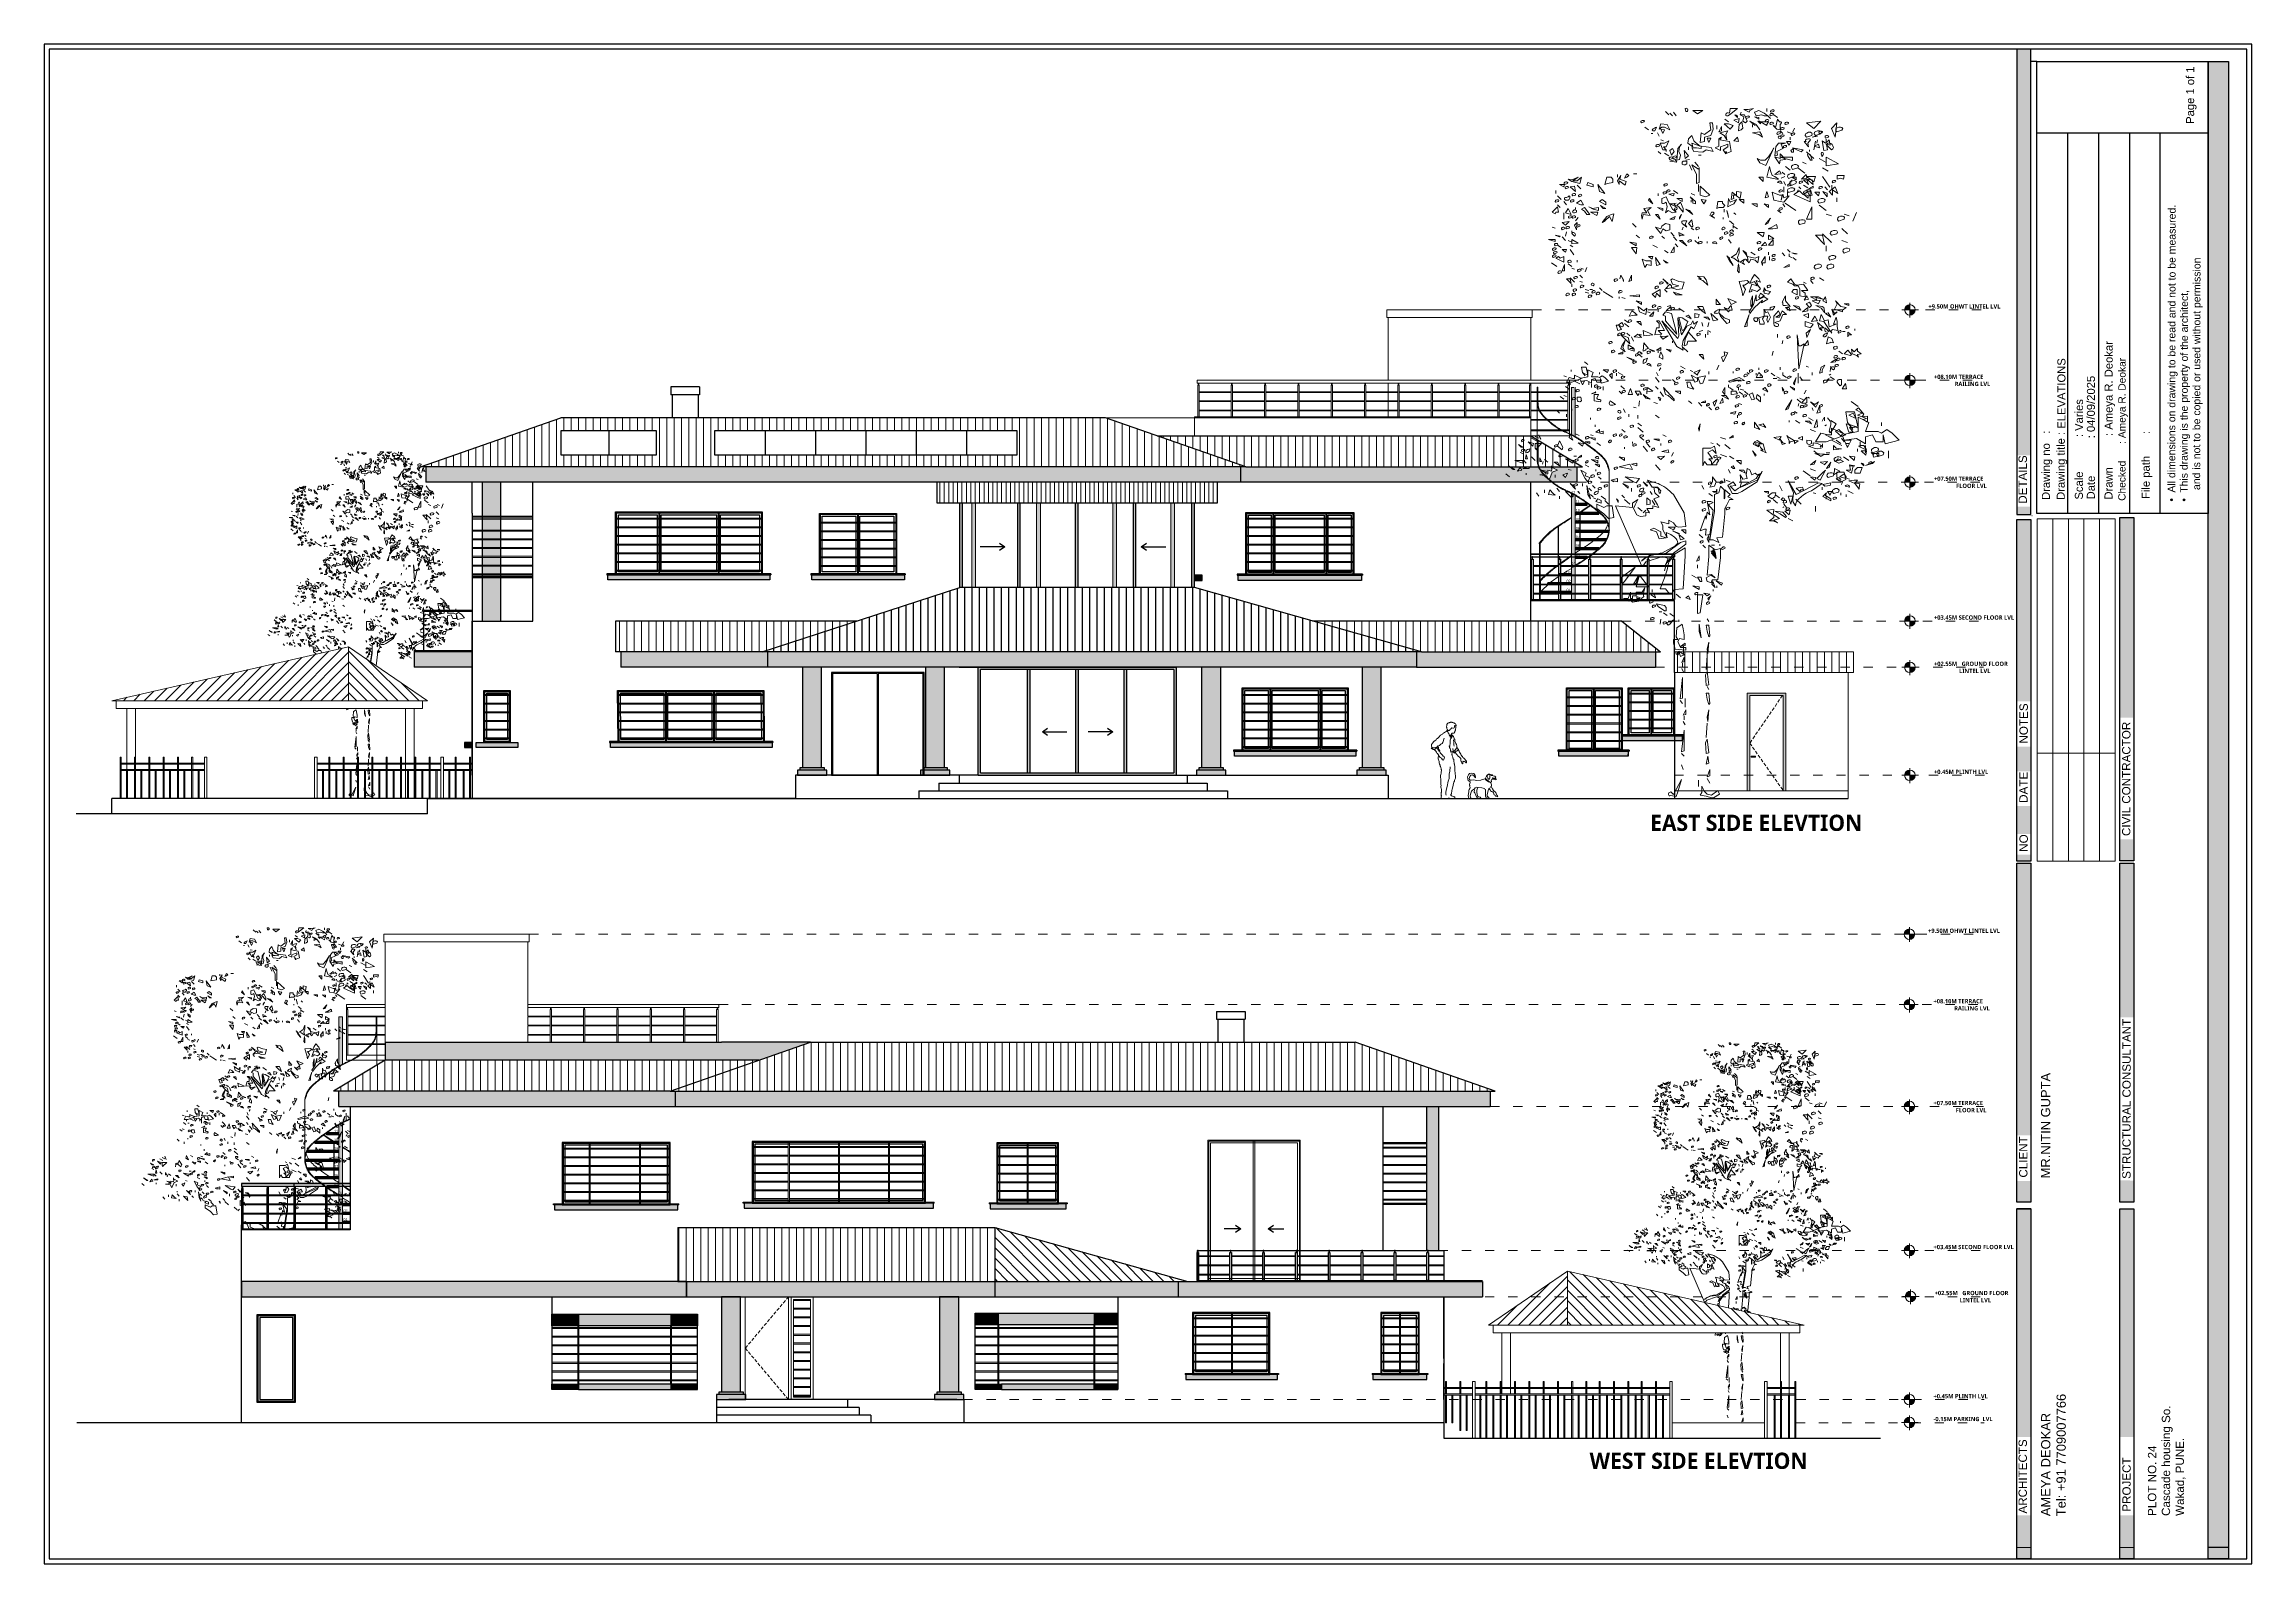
# Model space of a CAD drawing. Header units: millimetres. Extents: x 922141 to 965068, y 34629 to 256118.
# Drawn here: x 922141 to 965068, y 190849 to 220398 of the extents above; entities that cross this region are included whole.
import ezdxf

# ---------------------------------------------------------------- set-up
doc = ezdxf.new("R2010")
doc.units = ezdxf.units.MM
for name, pattern in [('( Dashed )', [0.75, 0.5, -0.25]), ('ACAD_ISO03W100', [30, 12, -18]), ('DASHED', [19.05, 12.7, -6.35])]:
    doc.linetypes.add(name, pattern=pattern)
doc.layers.get('0').update_dxf_attribs({"plot": 0})
doc.layers.get('Defpoints').update_dxf_attribs({"color": 6})
for name, color, linetype, lineweight in [('A-HATCH', 251, 'Continuous', 9), ('A-TEXT-TITLES-BOLD', 7, 'Continuous', 13), ('column', 10, 'Continuous', 35), ('HATCH', 8, 'Continuous', 5), ('HATCH _ 1', 253, 'Continuous', 9), ('MCA__ ARREDO', 133, 'Continuous', 5), ('MCA__ LANDSCAPE', 136, 'Continuous', 5), ('MCA__ LAYOUT TESTO', 6, 'Continuous', 5), ('MCA__ MURI ESISTENTI SEZIONATI', 30, 'Continuous', 30), ('MCA__ SCALE', 154, 'Continuous', 18)]:
    doc.layers.add(name, color=color, linetype=linetype, lineweight=lineweight)
for name, color, linetype in [('FUR', 2, 'Continuous'), ('MCA__ PISCINA ELEV.', 91, 'Continuous'), ('P-Drain Trench', 11, 'Continuous'), ('TEXT200', 7, 'Continuous')]:
    doc.layers.add(name, color=color, linetype=linetype)
doc.styles.add('Datatext_200', font='arial.ttf', dxfattribs={"height": 200})
doc.styles.add('FP1', font='arial.ttf')
doc.styles.get("Standard").update_dxf_attribs({"font": 'arial.ttf'})
doc.dimstyles.new('Casa Selvole', dxfattribs={"dimtxt": 200, "dimasz": 150, "dimexe": 0.18, "dimexo": 0.0625, "dimgap": 0.09, "dimtad": 0, "dimtih": 1, "dimtoh": 1, "dimdec": 0, "dimlfac": 0.1, "dimzin": 0, "dimdsep": 46, "dimtxsty": 'Standard', "dimblk": 'DOTSMALL', "dimcen": 0, "dimadec": 0, "dimazin": 0, "dimtfac": 1, "dimtdec": 0, "dimtofl": 0, "dimtmove": 0, "dimatfit": 3, "dimldrblk": 'DOTSMALL', "dimfxl": 1, "dimtolj": 1, "dimtzin": 0, "dimarcsym": 0})
pattern_1 = [(90, (347970.3, -186432.23), (-142.875, 9e-15), [])]
pattern_2 = [(90, (347980.63, -185678.52), (-142.875, 9e-15), [])]
pattern_3 = [(135, (347980.63, -185678.52), (-101.02788, -101.02788), [])]

# ---------------------------------------------------------------- blocks, each defined once
blk = doc.blocks.new('6y')
at = {"layer": 'HATCH', "linetype": 'Continuous'}
for p, q in [((566734, 395758), (566682, 395802)), ((566682, 395802), (566734, 395758))]:
    blk.add_line(p, q, dxfattribs=at)
for points in [[(566742, 398773), (566746, 398781), (566742, 398787), (566735, 398789), (566726, 398788), (566718, 398785), (566713, 398780), (566712, 398773), (566717, 398765), (566742, 398773)], [(566785, 398695), (566750, 398722), (566785, 398695)], [(566812, 398660), (566828, 398660), (566812, 398660)], [(566847, 398686), (566863, 398722), (566853, 398718), (566845, 398714), (566837, 398711), (566830, 398706), (566825, 398702), (566823, 398697), (566824, 398692), (566828, 398686), (566847, 398686)], [(566890, 398634), (566873, 398669), (566890, 398634)], [(566993, 398695), (566968, 398747), (566906, 398755), (566890, 398703), (566915, 398722), (566941, 398722), (566993, 398695)], [(566925, 398660), (566941, 398695), (566906, 398703), (566925, 398660)], [(566984, 398842), (566950, 398877), (566984, 398842)], [(567019, 398833), (566993, 398859), (567019, 398833)], [(567055, 398833), (567028, 398868), (567055, 398833)], [(567149, 398877), (567160, 398876), (567167, 398879), (567169, 398886), (567168, 398893), (567165, 398900), (567159, 398904), (567151, 398906), (567142, 398903), (567149, 398877)], [(567219, 398530), (567209, 398565), (567287, 398539), (567244, 398573), (567226, 398592), (567209, 398644), (567176, 398608), (567168, 398565), (567219, 398530)], [(567261, 398851), (567313, 398884), (567219, 398884), (567261, 398851)], [(567330, 398582), (567330, 398625), (567391, 398644), (567417, 398703), (567408, 398765), (567381, 398765), (567391, 398695), (567330, 398651), (567297, 398669), (567287, 398573), (567330, 398582)], [(567374, 398573), (567391, 398617), (567356, 398617), (567374, 398573)], [(567537, 398462), (567537, 398487), (567546, 398469), (567589, 398487), (567573, 398582), (567478, 398600), (567495, 398625), (567469, 398608), (567469, 398539), (567434, 398521), (567486, 398495), (567486, 398530), (567556, 398557), (567556, 398530), (567511, 398504), (567537, 398462)], [(567452, 398703), (567452, 398738), (567452, 398703)], [(567469, 398677), (567495, 398686), (567495, 398729), (567469, 398677)], [(567546, 398600), (567537, 398651), (567556, 398686), (567478, 398669), (567521, 398644), (567546, 398600)], [(567581, 398703), (567608, 398738), (567564, 398755), (567521, 398755), (567581, 398703)], [(567564, 398773), (567530, 398799), (567564, 398773)], [(567573, 398842), (567651, 398903), (567581, 398903), (567573, 398859), (567561, 398862), (567551, 398861), (567543, 398857), (567537, 398849), (567536, 398843), (567539, 398836), (567545, 398833), (567556, 398833), (567573, 398842)], [(567660, 398765), (567667, 398806), (567616, 398790), (567660, 398765)], [(567660, 398582), (567651, 398625), (567616, 398592), (567660, 398582)], [(567651, 398816), (567651, 398827), (567647, 398835), (567640, 398840), (567624, 398842), (567651, 398816)], [(567686, 398695), (567702, 398712), (567694, 398773), (567667, 398747), (567660, 398686), (567686, 398695)], [(567676, 398842), (567686, 398868), (567676, 398842)], [(567729, 398765), (567745, 398781), (567719, 398842), (567676, 398842), (567711, 398825), (567702, 398781), (567729, 398765)], [(567764, 398868), (567772, 398884), (567807, 398903), (567754, 398894), (567711, 398894), (567764, 398868)], [(567764, 398816), (567766, 398824), (567763, 398829), (567756, 398832), (567748, 398831), (567739, 398827), (567733, 398823), (567732, 398815), (567738, 398806), (567764, 398816)], [(567823, 398738), (567823, 398755), (567772, 398781), (567823, 398738)], [(567797, 398722), (567797, 398747), (567797, 398722)], [(567894, 398625), (567884, 398651), (567867, 398677), (567797, 398669), (567859, 398651), (567894, 398625)], [(567910, 398833), (567946, 398833), (567910, 398859), (567859, 398884), (567816, 398868), (567832, 398833), (567884, 398842), (567910, 398833)], [(567859, 398799), (567859, 398816), (567816, 398825), (567859, 398799)], [(567867, 398695), (567832, 398747), (567867, 398695)], [(567875, 398755), (567875, 398767), (567872, 398774), (567864, 398780), (567849, 398781), (567875, 398755)], [(567937, 398738), (567937, 398747), (567953, 398773), (567875, 398773), (567937, 398738)], [(567953, 398781), (567957, 398789), (567953, 398794), (567947, 398796), (567938, 398796), (567929, 398793), (567922, 398789), (567921, 398782), (567927, 398773), (567953, 398781)], [(567937, 398877), (567937, 398903), (567937, 398877)], [(567972, 398806), (567946, 398833), (567972, 398806)], [(567997, 398842), (567999, 398850), (567996, 398855), (567990, 398857), (567981, 398857), (567973, 398854), (567968, 398849), (567966, 398842), (567972, 398833), (567997, 398842)], [(567997, 398755), (567999, 398763), (567996, 398768), (567990, 398771), (567981, 398771), (567973, 398768), (567968, 398763), (567966, 398756), (567972, 398747), (567997, 398755)], [(568006, 398877), (568009, 398886), (568006, 398890), (567998, 398892), (567990, 398892), (567981, 398889), (567974, 398884), (567973, 398877), (567979, 398868), (568006, 398877)], [(568066, 398695), (568066, 398747), (568076, 398759), (568079, 398770), (568073, 398774), (568059, 398773), (568040, 398799), (568024, 398729), (567997, 398738), (568032, 398703), (568066, 398695)], [(568040, 398816), (568006, 398842), (568040, 398816)], [(568066, 398660), (568070, 398668), (568066, 398673), (568059, 398675), (568050, 398675), (568041, 398672), (568036, 398667), (568035, 398660), (568040, 398651), (568066, 398660)], [(568066, 398608), (568075, 398617), (568076, 398625), (568072, 398631), (568064, 398635), (568057, 398636), (568050, 398634), (568047, 398628), (568049, 398617), (568066, 398608)], [(568092, 398660), (568066, 398686), (568092, 398660)], [(568102, 398703), (568104, 398712), (568101, 398716), (568094, 398719), (568085, 398719), (568076, 398716), (568071, 398712), (568070, 398704), (568075, 398695), (568102, 398703)], [(568102, 398634), (568104, 398642), (568101, 398647), (568094, 398649), (568085, 398649), (568076, 398646), (568071, 398641), (568070, 398634), (568075, 398625), (568102, 398634)], [(568143, 398755), (568147, 398763), (568143, 398768), (568137, 398771), (568128, 398771), (568119, 398768), (568114, 398763), (568113, 398756), (568118, 398747), (568143, 398755)], [(568186, 398657), (568133, 398677), (568186, 398657)], [(568162, 398600), (568162, 398625), (568162, 398600)], [(568205, 398651), (568207, 398659), (568204, 398664), (568197, 398667), (568189, 398667), (568180, 398663), (568174, 398659), (568173, 398652), (568179, 398644), (568205, 398651)], [(568189, 398677), (568205, 398712), (568189, 398677)], [(568375, 398640), (568379, 398657), (568373, 398666), (568359, 398673), (568342, 398673), (568324, 398666), (568313, 398657), (568311, 398642), (568322, 398624), (568375, 398640)], [(568392, 398710), (568461, 398780), (568322, 398763), (568392, 398710)], [(568413, 398634), (568429, 398634), (568378, 398625), (568413, 398634)], [(568461, 398657), (568467, 398675), (568461, 398684), (568447, 398688), (568430, 398688), (568412, 398681), (568399, 398673), (568397, 398657), (568408, 398640), (568461, 398657)], [(568473, 398669), (568477, 398678), (568473, 398682), (568466, 398684), (568457, 398684), (568449, 398681), (568444, 398677), (568443, 398669), (568448, 398660), (568473, 398669)], [(568534, 398625), (568537, 398634), (568534, 398638), (568526, 398641), (568517, 398641), (568509, 398638), (568503, 398634), (568502, 398626), (568508, 398617), (568534, 398625)], [(568601, 398624), (568617, 398763), (568564, 398710), (568601, 398624)], [(568667, 398692), (568674, 398708), (568667, 398719), (568654, 398723), (568637, 398723), (568619, 398717), (568608, 398708), (568606, 398695), (568617, 398677), (568667, 398692)], [(566890, 398539), (566892, 398548), (566889, 398552), (566882, 398554), (566873, 398554), (566864, 398551), (566859, 398547), (566858, 398539), (566863, 398530), (566890, 398539)], [(566906, 398462), (566880, 398487), (566906, 398462)], [(566925, 398504), (566958, 398504), (566933, 398530), (566958, 398530), (566984, 398592), (566941, 398565), (566899, 398565), (566925, 398504)], [(566933, 398592), (566906, 398600), (566933, 398592)], [(566984, 398443), (566941, 398469), (566984, 398443)], [(566958, 398487), (566958, 398504), (566958, 398487)], [(567019, 398417), (567022, 398426), (567018, 398430), (567012, 398434), (567003, 398432), (566994, 398430), (566989, 398425), (566988, 398418), (566993, 398408), (567019, 398417)], [(567011, 398452), (567036, 398487), (567019, 398514), (566993, 398495), (567011, 398452)], [(567062, 398382), (567045, 398408), (566993, 398392), (567062, 398382)], [(567055, 398427), (567057, 398435), (567054, 398440), (567047, 398442), (567038, 398441), (567029, 398438), (567024, 398434), (567023, 398426), (567028, 398417), (567055, 398427)], [(567088, 398408), (567098, 398452), (567080, 398487), (567088, 398530), (567106, 398557), (567071, 398514), (567062, 398401), (567088, 398408)], [(567158, 398365), (567158, 398392), (567123, 398392), (567115, 398383), (567113, 398375), (567113, 398369), (567115, 398364), (567121, 398361), (567127, 398359), (567134, 398357), (567142, 398357), (567158, 398365)], [(567142, 398417), (567176, 398443), (567133, 398495), (567142, 398417)], [(567184, 398408), (567149, 398401), (567184, 398408)], [(567176, 398504), (567176, 398530), (567176, 398504)], [(567209, 398304), (567184, 398357), (567209, 398304)], [(567395, 398525), (567297, 398539), (567297, 398514), (567252, 398521), (567209, 398521), (567226, 398487), (567313, 398479), (567348, 398504), (567417, 398487), (567395, 398525)], [(567278, 398184), (567278, 398330), (567270, 398314), (567209, 398357), (567252, 398262), (567252, 398174), (567278, 398184)], [(567270, 398339), (567235, 398382), (567270, 398339)], [(567297, 398452), (567270, 398452), (567297, 398452)], [(567927, 398349), (568006, 398521), (567972, 398462), (567953, 398436), (567919, 398401), (567875, 398401), (567841, 398417), (567867, 398374), (567927, 398349)], [(568032, 398219), (568049, 398219), (568014, 398244), (567988, 398252), (567972, 398297), (567962, 398339), (567937, 398236), (568032, 398219)], [(568040, 398452), (568032, 398487), (568092, 398514), (568075, 398557), (568118, 398565), (568049, 398565), (568024, 398530), (568014, 398443), (568040, 398452)], [(568059, 398365), (568066, 398401), (568118, 398408), (568066, 398462), (568066, 398417), (568014, 398436), (568059, 398365)], [(568186, 398398), (568186, 398433), (568063, 398433), (568186, 398398)], [(568127, 398530), (568129, 398538), (568126, 398543), (568119, 398546), (568110, 398546), (568103, 398542), (568097, 398537), (568096, 398530), (568102, 398521), (568127, 398530)], [(568162, 398304), (568118, 398339), (568162, 398304)], [(568153, 398547), (568170, 398582), (568127, 398582), (568153, 398547)], [(568179, 398479), (568196, 398479), (568196, 398514), (568170, 398495), (568179, 398479)], [(568239, 398327), (568243, 398345), (568236, 398354), (568223, 398360), (568206, 398360), (568188, 398354), (568177, 398345), (568175, 398330), (568186, 398312), (568239, 398327)], [(568272, 398484), (568289, 398503), (568186, 398521), (568272, 398484)], [(568305, 398277), (568239, 398327), (568305, 398277)], [(568318, 398365), (568283, 398382), (568318, 398365)], [(568344, 398530), (568335, 398565), (568361, 398600), (568358, 398605), (568351, 398608), (568340, 398608), (568329, 398607), (568321, 398604), (568314, 398598), (568313, 398591), (568318, 398582), (568300, 398582), (568344, 398530)], [(568392, 398418), (568322, 398484), (568392, 398418)], [(568361, 398401), (568378, 398401), (568361, 398452), (568355, 398458), (568348, 398461), (568343, 398463), (568338, 398463), (568335, 398462), (568333, 398458), (568333, 398452), (568335, 398443), (568361, 398401)], [(568351, 398487), (568351, 398504), (568351, 398487)], [(568392, 398503), (568408, 398587), (568392, 398503)], [(568448, 398521), (568439, 398557), (568396, 398539), (568448, 398521)], [(568422, 398565), (568429, 398600), (568422, 398565)], [(568513, 398380), (568445, 398418), (568513, 398380)], [(568473, 398436), (568473, 398443), (568483, 398453), (568487, 398462), (568486, 398469), (568482, 398474), (568477, 398478), (568471, 398476), (568467, 398472), (568465, 398462), (568473, 398436)], [(568526, 398504), (568516, 398557), (568552, 398547), (568543, 398600), (568508, 398565), (568473, 398592), (568491, 398495), (568526, 398504)], [(568531, 398294), (568478, 398327), (568531, 398294)], [(568513, 398571), (568513, 398607), (568513, 398571)], [(568564, 398503), (568579, 398512), (568584, 398525), (568579, 398541), (568571, 398556), (568560, 398565), (568544, 398571), (568529, 398567), (568513, 398554), (568564, 398503)], [(568634, 398365), (568513, 398433), (568513, 398347), (568634, 398365)], [(565911, 398001), (565914, 398010), (565911, 398014), (565903, 398017), (565894, 398017), (565886, 398013), (565880, 398009), (565879, 398001), (565884, 397992), (565911, 398001)], [(565884, 398079), (565884, 398106), (565884, 398079)], [(565936, 398019), (565903, 398054), (565936, 398019)], [(565963, 398141), (565971, 398166), (565920, 398166), (565963, 398141)], [(565988, 397967), (565963, 398001), (565988, 397967)], [(565998, 398174), (566000, 398183), (565997, 398187), (565990, 398190), (565981, 398190), (565972, 398187), (565967, 398183), (565966, 398175), (565971, 398166), (565998, 398174)], [(565998, 398011), (566004, 398012), (566010, 398016), (566015, 398020), (566019, 398027), (566022, 398033), (566022, 398040), (566020, 398047), (566014, 398054), (566007, 398046), (565997, 398042), (565987, 398040), (565978, 398039), (565971, 398036), (565968, 398032), (565971, 398024), (565980, 398011), (565998, 398011)], [(566007, 398132), (566009, 398140), (566005, 398145), (565999, 398148), (565990, 398146), (565981, 398143), (565976, 398139), (565975, 398131), (565980, 398122), (566007, 398132)], [(566118, 398174), (566136, 398236), (566092, 398200), (566049, 398200), (566101, 398236), (566041, 398209), (566007, 398219), (566041, 398193), (566118, 398174)], [(566076, 398097), (566066, 398149), (566023, 398141), (566076, 398097)], [(566058, 398001), (566062, 398010), (566058, 398014), (566051, 398017), (566042, 398017), (566034, 398013), (566029, 398009), (566027, 398001), (566033, 397992), (566058, 398001)], [(566076, 398063), (566078, 398071), (566075, 398076), (566068, 398078), (566059, 398078), (566051, 398075), (566045, 398069), (566044, 398063), (566049, 398054), (566076, 398063)], [(566128, 397967), (566153, 397967), (566128, 398011), (566085, 397985), (566128, 397967)], [(566128, 398122), (566092, 398157), (566128, 398122)], [(566136, 398054), (566139, 398062), (566135, 398067), (566129, 398069), (566120, 398068), (566111, 398065), (566106, 398061), (566104, 398053), (566110, 398044), (566136, 398054)], [(566247, 398141), (566247, 398166), (566196, 398184), (566188, 398157), (566247, 398141)], [(566361, 398079), (566293, 398166), (566309, 398097), (566361, 398079)], [(566371, 397967), (566371, 397992), (566335, 398019), (566309, 398001), (566371, 397967)], [(566387, 398174), (566439, 398184), (566439, 398219), (566422, 398236), (566379, 398236), (566361, 398166), (566387, 398174)], [(566483, 398236), (566483, 398262), (566483, 398236)], [(566561, 398157), (566569, 398193), (566509, 398219), (566517, 398252), (566483, 398200), (566500, 398166), (566500, 398200), (566561, 398157)], [(566577, 398236), (566595, 398252), (566576, 398269), (566552, 398227), (566577, 398236)], [(566673, 398271), (566639, 398271)], [(566828, 397976), (566795, 398028), (566785, 398011), (566828, 397976)], [(566880, 398054), (566880, 398079), (566880, 398054)], [(567055, 397898), (567036, 397914), (567019, 397924), (566977, 398001), (566958, 398044), (566915, 398028), (566915, 398018), (566914, 398008), (566914, 397998), (566915, 397990), (566917, 397984), (566923, 397980), (566930, 397980), (566941, 397985), (566958, 397992), (566968, 397950), (566950, 397889), (566977, 397914), (567019, 397889), (567055, 397898)], [(566958, 398079), (566961, 398088), (566958, 398093), (566951, 398095), (566942, 398095), (566934, 398091), (566928, 398087), (566927, 398079), (566933, 398071), (566958, 398079)], [(566968, 398157), (566970, 398165), (566967, 398171), (566960, 398173), (566951, 398173), (566942, 398170), (566937, 398164), (566936, 398157), (566941, 398149), (566968, 398157)], [(566993, 398097), (566996, 398105), (566993, 398110), (566985, 398112), (566977, 398112), (566969, 398109), (566963, 398105), (566962, 398098), (566968, 398089), (566993, 398097)], [(567028, 398054), (567036, 398079), (566984, 398071), (567028, 398054)], [(567071, 398079), (567028, 398106), (567071, 398079)], [(567114, 398001), (567114, 398028), (567062, 398028), (567114, 398001)], [(567244, 397976), (567244, 398001), (567192, 398044), (567203, 398030), (567212, 398014), (567216, 397999), (567219, 397985), (567244, 397976)], [(567235, 398063), (567200, 398079), (567235, 398063)], [(567200, 397992), (567200, 398011), (567200, 397992)], [(567270, 398097), (567270, 398166)], [(567340, 398044), (567381, 398063), (567287, 398149), (567287, 398063), (567340, 398044)], [(567322, 397976), (567348, 398011), (567297, 398019), (567322, 397976)], [(567504, 397985), (567504, 398001), (567459, 398001), (567452, 397933), (567469, 397941), (567511, 397941), (567530, 397959), (567504, 397985), (567504, 397985)], [(567581, 397959), (567616, 397976), (567642, 398019), (567581, 397992), (567564, 398028), (567556, 397950), (567581, 397959)], [(567616, 398028), (567608, 398063), (567634, 398063), (567599, 398089), (567589, 398019), (567616, 398028)], [(567676, 398028), (567686, 398089), (567642, 398097), (567642, 398054), (567676, 398028)], [(567711, 397985), (567711, 398019), (567667, 398019), (567711, 397985)], [(567902, 398193), (567902, 398236), (567859, 398236), (567902, 398193)], [(567953, 398044), (567937, 398097), (567919, 398036), (567953, 398044)], [(568102, 397992), (568153, 398054), (568102, 398036), (568092, 398071), (568075, 398011), (568084, 398063), (568059, 398063), (567988, 398089), (568006, 398011), (568066, 398001), (568102, 397992)], [(568075, 398271), (568059, 398297), (568014, 398262), (568075, 398271)], [(568084, 398174), (568083, 398181), (568080, 398187), (568075, 398192), (568069, 398196), (568062, 398197), (568054, 398196), (568048, 398192), (568040, 398184), (568084, 398174)], [(568084, 398097), (568087, 398105), (568084, 398110), (568076, 398112), (568068, 398112), (568060, 398109), (568054, 398105), (568053, 398098), (568059, 398089), (568084, 398097)], [(568075, 398227), (568110, 398244)], [(568110, 398262), (568084, 398287), (568110, 398262)], [(568118, 398157), (568102, 398193), (568118, 398157)], [(568102, 398089), (568102, 398141)], [(568201, 398242), (568208, 398259), (568201, 398268), (568188, 398272), (568170, 398272), (568153, 398266), (568140, 398257), (568137, 398242), (568148, 398224), (568201, 398242)], [(568201, 398103), (568208, 398118), (568201, 398129), (568188, 398134), (568170, 398134), (568153, 398127), (568140, 398118), (568137, 398105), (568148, 398088), (568201, 398103)], [(568137, 398054), (568137, 398097), (568137, 398054)], [(568170, 398157), (568173, 398165), (568170, 398171), (568163, 398173), (568154, 398173), (568146, 398170), (568139, 398164), (568138, 398157), (568143, 398149), (568170, 398157)], [(568219, 398173), (568225, 398189), (568219, 398200), (568203, 398204), (568186, 398202), (568170, 398195), (568159, 398187), (568157, 398171), (568168, 398154), (568219, 398173)], [(568170, 398184), (568179, 398209), (568170, 398184)], [(568222, 398209), (568222, 398236), (568179, 398236), (568222, 398209)], [(568357, 397997), (568357, 398103), (568289, 398068), (568254, 398103), (568201, 398068), (568357, 397997)], [(568231, 398089), (568240, 398115), (568231, 398089)], [(568267, 398122), (568248, 398141), (568267, 398122)], [(568283, 398184), (568285, 398192), (568282, 398197), (568275, 398199), (568267, 398198), (568258, 398195), (568252, 398190), (568251, 398183), (568257, 398174), (568283, 398184)], [(568326, 398227), (568318, 398262), (568274, 398219), (568326, 398227)], [(568344, 398166), (568326, 398209), (568292, 398209), (568344, 398166)], [(568335, 398132), (568292, 398157), (568335, 398132)], [(568326, 398089), (568329, 398097), (568326, 398102), (568318, 398105), (568310, 398104), (568302, 398100), (568295, 398096), (568294, 398088), (568300, 398079), (568326, 398089)], [(568339, 398033), (568339, 398059), (568296, 398068), (568339, 398033)], [(568392, 398191), (568408, 398242), (568322, 398242), (568392, 398191)], [(568387, 398166), (568378, 398209), (568326, 398219), (568387, 398166)], [(568378, 398063), (568361, 398115), (568326, 398115), (568351, 398054), (568378, 398063)], [(568387, 398132), (568387, 398149), (568344, 398122), (568387, 398132)], [(568439, 398054), (568448, 398089), (568404, 398089), (568439, 398054)], [(568498, 397997), (568502, 398015), (568496, 398024), (568483, 398030), (568465, 398030), (568447, 398024), (568436, 398015), (568434, 398000), (568445, 397982), (568498, 397997)], [(568473, 398132), (568477, 398140), (568473, 398145), (568466, 398148), (568457, 398146), (568449, 398143), (568444, 398139), (568443, 398131), (568448, 398122), (568473, 398132)], [(568549, 398138), (568478, 398242), (568549, 398138)], [(568524, 398047), (568524, 398082), (568482, 398098), (568524, 398047)], [(568526, 398115), (568500, 398141), (568526, 398115)], [(568576, 398063), (568576, 398115), (568628, 398079), (568601, 398141), (568542, 398097), (568576, 398063)], [(568569, 398122), (568569, 398157), (568569, 398122)], [(568604, 398190), (568606, 398199), (568603, 398203), (568596, 398206), (568587, 398206), (568578, 398202), (568573, 398198), (568572, 398190), (568577, 398182), (568604, 398190)], [(568617, 397997), (568617, 398035), (568617, 397997)], [(568681, 398219), (568689, 398252), (568621, 398252), (568621, 398219), (568656, 398227), (568681, 398219)], [(565877, 397881), (565884, 397898), (565911, 397898), (565903, 397950), (565850, 397898), (565877, 397881)], [(565877, 397742), (565850, 397752), (565877, 397742)], [(565928, 397941), (565903, 397967), (565928, 397941)], [(565971, 397733), (565974, 397742), (565970, 397746), (565964, 397749), (565955, 397749), (565946, 397746), (565941, 397742), (565939, 397734), (565945, 397725), (565971, 397733)], [(565980, 397768), (566014, 397803), (565945, 397795), (565980, 397768)], [(565963, 397830), (565963, 397889), (565963, 397830)], [(566033, 397872), (566007, 397933), (565980, 397889), (566033, 397872)], [(565980, 397665), (565988, 397707), (565980, 397665)], [(566014, 397742), (566018, 397751), (566014, 397755), (566008, 397757), (565999, 397757), (565990, 397754), (565983, 397749), (565982, 397742), (565988, 397733), (566014, 397742)], [(566041, 397846), (566044, 397854), (566041, 397859), (566033, 397862), (566024, 397861), (566015, 397857), (566010, 397853), (566009, 397845), (566014, 397836), (566041, 397846)], [(566041, 397699), (566041, 397716), (566041, 397699)], [(566066, 397665), (566074, 397669), (566076, 397676), (566074, 397683), (566069, 397691), (566064, 397696), (566056, 397699), (566048, 397697), (566041, 397690), (566066, 397665)], [(566076, 397846), (566078, 397854), (566075, 397859), (566068, 397862), (566059, 397861), (566051, 397857), (566045, 397853), (566044, 397845), (566049, 397836), (566076, 397846)], [(566085, 397898), (566085, 397914), (566073, 397919), (566063, 397918), (566055, 397912), (566049, 397906), (566048, 397899), (566049, 397892), (566056, 397889), (566066, 397889), (566085, 397898)], [(566085, 397725), (566092, 397795), (566066, 397768), (566085, 397725)], [(566076, 397924), (566076, 397941), (566076, 397924)], [(566076, 397811), (566101, 397846), (566076, 397811)], [(566118, 397759), (566121, 397767), (566118, 397773), (566111, 397775), (566102, 397775), (566093, 397771), (566088, 397767), (566087, 397760), (566092, 397752), (566118, 397759)], [(566214, 397872), (566163, 397941), (566136, 397924), (566163, 397907), (566188, 397872), (566214, 397872)], [(566301, 397914), (566301, 397941), (566241, 397933), (566206, 397950), (566247, 397924), (566301, 397914)], [(566283, 397863), (566293, 397898), (566222, 397898), (566283, 397863)], [(566344, 397933), (566371, 397933), (566318, 397959), (566344, 397933)], [(566361, 397803), (566361, 397811), (566406, 397855), (566431, 397803), (566448, 397881), (566422, 397872), (566379, 397855), (566335, 397795), (566361, 397803)], [(566665, 397752), (566630, 397785), (566665, 397752)], [(566725, 397830), (566734, 397872), (566803, 397863), (566776, 397914), (566812, 397941), (566742, 397933), (566769, 397889), (566725, 397889), (566717, 397863), (566725, 397830)], [(566899, 397830), (566880, 397872), (566855, 397872), (566899, 397830)], [(566906, 397690), (566925, 397733), (566958, 397716), (566993, 397725), (566993, 397777), (566950, 397785), (566915, 397759), (566906, 397733), (566855, 397752), (566906, 397690)], [(566925, 397914), (566925, 397933), (566873, 397941), (566925, 397914)], [(567055, 397950), (567036, 397976), (566993, 397976), (567055, 397950)], [(567036, 397830), (567045, 397855), (566993, 397830), (567036, 397830)], [(567036, 397665), (567003, 397699), (567036, 397665)], [(567055, 397985), (567019, 397976), (567055, 397985)], [(567062, 397924), (567066, 397934), (567063, 397940), (567058, 397942), (567050, 397940), (567044, 397935), (567039, 397929), (567039, 397922), (567045, 397914), (567062, 397924)], [(567123, 397933), (567098, 397992), (567062, 397959), (567080, 397950), (567123, 397898), (567123, 397933), (567123, 397933)], [(567088, 397665), (567098, 397674), (567133, 397674), (567080, 397699), (567088, 397665)], [(567088, 397830), (567088, 397846), (567106, 397872), (567088, 397830)], [(567158, 397752), (567142, 397777), (567158, 397811), (567148, 397811), (567138, 397812), (567128, 397812), (567121, 397811), (567114, 397809), (567111, 397803), (567110, 397796), (567114, 397785), (567158, 397752)], [(567114, 397725), (567123, 397752), (567114, 397725)], [(567219, 397872), (567184, 397914), (567149, 397924), (567219, 397872)], [(567209, 397752), (567219, 397759), (567209, 397820), (567176, 397785), (567209, 397752)], [(567226, 397725), (567200, 397742)], [(567278, 397733), (567281, 397742), (567278, 397746), (567271, 397749), (567263, 397749), (567254, 397746), (567247, 397742), (567246, 397734), (567252, 397725), (567278, 397733)], [(567426, 397836), (567400, 397863), (567413, 397872), (567421, 397879), (567423, 397886), (567422, 397890), (567419, 397894), (567413, 397896), (567407, 397898), (567400, 397898), (567381, 397863), (567426, 397836)], [(567530, 397733), (567532, 397742), (567529, 397746), (567522, 397749), (567513, 397749), (567506, 397746), (567500, 397742), (567499, 397734), (567504, 397725), (567530, 397733)], [(567511, 397830), (567511, 397846), (567511, 397830)], [(567521, 397898), (567521, 397924), (567521, 397898)], [(567556, 397690), (567558, 397698), (567555, 397703), (567548, 397705), (567540, 397705), (567531, 397702), (567525, 397697), (567524, 397690), (567530, 397681), (567556, 397690)], [(567564, 397846), (567556, 397881), (567546, 397914), (567564, 397846)], [(567616, 397777), (567573, 397811), (567616, 397777)], [(567608, 397707), (567610, 397715), (567607, 397720), (567600, 397723), (567591, 397723), (567583, 397720), (567577, 397715), (567576, 397708), (567581, 397699), (567608, 397707)], [(567608, 397742), (567608, 397768), (567608, 397742)], [(567651, 397733), (567608, 397759), (567651, 397733)], [(567634, 397872), (567616, 397889), (567634, 397872)], [(567841, 397950), (567841, 397976), (567789, 397976), (567841, 397950)], [(567902, 397655), (567910, 397699), (567841, 397699), (567902, 397655)], [(567953, 397941), (567953, 397967), (567910, 397976), (567953, 397941)], [(567946, 397785), (567972, 397836), (567919, 397777), (567946, 397785)], [(567995, 397733), (568038, 397740), (568031, 397776), (567985, 397749), (567950, 397733), (567995, 397733)], [(568075, 397889), (568040, 397914), (568075, 397889)], [(568084, 397924), (568087, 397932), (568084, 397937), (568076, 397940), (568068, 397939), (568060, 397935), (568054, 397931), (568053, 397923), (568059, 397914), (568084, 397924)], [(568110, 397950), (568092, 397976), (568110, 397950)], [(568219, 397912), (568115, 397982), (568219, 397912)], [(568513, 397912), (568445, 397964), (568513, 397912)], [(565877, 397612), (565877, 397630), (565815, 397630), (565877, 397612)], [(565893, 397369), (565842, 397404), (565893, 397369)], [(565884, 397534), (565888, 397543), (565884, 397547), (565878, 397549), (565869, 397549), (565860, 397546), (565854, 397542), (565853, 397534), (565858, 397525), (565884, 397534)], [(565884, 397465), (565888, 397472), (565884, 397478), (565878, 397480), (565869, 397480), (565860, 397477), (565854, 397472), (565853, 397466), (565858, 397457), (565884, 397465)], [(565893, 397500), (565897, 397507), (565893, 397513), (565886, 397515), (565877, 397514), (565869, 397511), (565864, 397506), (565862, 397499), (565868, 397490), (565893, 397500)], [(565903, 397577), (565905, 397586), (565902, 397590), (565895, 397593), (565887, 397593), (565878, 397590), (565872, 397586), (565871, 397578), (565877, 397569), (565903, 397577)], [(565920, 397655), (565928, 397665), (565877, 397674), (565920, 397655)], [(565963, 397412), (565963, 397465), (565928, 397447), (565911, 397465), (565884, 397447), (565963, 397412)], [(565936, 397551), (565903, 397577), (565936, 397551)], [(565980, 397622), (565945, 397655), (565980, 397622)], [(565980, 397509), (565988, 397534), (565945, 397534), (565980, 397509)], [(565971, 397327), (565971, 397386), (565945, 397327), (565971, 397327)], [(566033, 397412), (566035, 397421), (566032, 397425), (566025, 397428), (566016, 397428), (566008, 397425), (566002, 397421), (566001, 397413), (566007, 397404), (566033, 397412)], [(566041, 397603), (566007, 397622), (566041, 397603)], [(566041, 397369), (566007, 397395), (566041, 397369)], [(566049, 397560), (566023, 397577), (566049, 397560)], [(566058, 397482), (566023, 397534), (566058, 397482)], [(566101, 397595), (566041, 397630), (566041, 397587), (566101, 397595)], [(566092, 397412), (566092, 397430), (566092, 397412)], [(566665, 397569), (566665, 397595), (566604, 397603), (566665, 397569)], [(566665, 397490), (566673, 397551), (566620, 397551), (566665, 397490)], [(566698, 397647), (566665, 397674), (566698, 397647)], [(566750, 397360), (566769, 397386), (566812, 397379), (566812, 397422), (566760, 397422), (566725, 397438), (566750, 397360)], [(566820, 397438), (566828, 397465), (566785, 397465), (566820, 397438)], [(566828, 397647), (566831, 397656), (566828, 397660), (566822, 397663), (566813, 397663), (566804, 397659), (566798, 397655), (566797, 397647), (566803, 397638), (566828, 397647)], [(566873, 397551), (566828, 397577), (566873, 397551)], [(566899, 397386), (566855, 397457), (566863, 397379), (566899, 397386)], [(566941, 397638), (566915, 397665), (566941, 397638)], [(566958, 397404), (566977, 397404), (566933, 397430), (566958, 397404)], [(566977, 397500), (566941, 397525), (566977, 397500)], [(567036, 397509), (567036, 397560), (567003, 397500), (567036, 397509)], [(567062, 397622), (567028, 397655), (567062, 397622)], [(567071, 397560), (567045, 397587), (567071, 397560)], [(567158, 397569), (567114, 397622), (567088, 397622), (567158, 397569)], [(567200, 397612), (567203, 397621), (567200, 397625), (567193, 397627), (567184, 397627), (567177, 397624), (567171, 397620), (567170, 397612), (567176, 397603), (567200, 397612)], [(567270, 397587), (567235, 397622), (567270, 397587)], [(567270, 397638), (567270, 397655), (567270, 397638)], [(567304, 397595), (567308, 397603), (567304, 397609), (567297, 397611), (567288, 397611), (567279, 397608), (567274, 397602), (567272, 397595), (567278, 397587), (567304, 397595)], [(567356, 397595), (567356, 397612), (567356, 397595)], [(567452, 397587), (567451, 397593), (567447, 397599), (567443, 397603), (567436, 397608), (567430, 397609), (567422, 397608), (567415, 397603), (567408, 397595), (567452, 397587)], [(567504, 397638), (567508, 397649), (567504, 397655), (567499, 397656), (567491, 397654), (567485, 397649), (567480, 397644), (567479, 397636), (567486, 397630), (567504, 397638)], [(567608, 397379), (567573, 397438), (567573, 397447), (567546, 397473), (567573, 397422), (567608, 397379)], [(567589, 397595), (567564, 397630)], [(567608, 397674), (567610, 397681), (567607, 397687), (567600, 397689), (567591, 397688), (567583, 397686), (567577, 397680), (567576, 397674), (567581, 397665), (567608, 397674)], [(567667, 397412), (567651, 397457), (567667, 397500), (567667, 397551), (567642, 397490), (567589, 397457), (567616, 397447), (567667, 397412)], [(567667, 397308), (567667, 397352), (567660, 397395), (567651, 397327), (567667, 397308)], [(567719, 397386), (567702, 397404), (567719, 397438), (567676, 397412), (567719, 397386)], [(567745, 397465), (567738, 397500), (567702, 397525), (567729, 397490), (567745, 397465)], [(567849, 397404), (567859, 397465), (567823, 397447), (567745, 397465), (567754, 397430), (567729, 397438), (567764, 397404), (567781, 397438), (567823, 397430), (567849, 397404)], [(567823, 397482), (567781, 397509), (567823, 397482)], [(567875, 397595), (567878, 397603), (567875, 397609), (567869, 397611), (567860, 397611), (567851, 397608), (567844, 397602), (567843, 397595), (567849, 397587), (567875, 397595)], [(567884, 397534), (567887, 397543), (567884, 397547), (567876, 397549), (567867, 397549), (567860, 397546), (567854, 397542), (567853, 397534), (567859, 397525), (567884, 397534)], [(567937, 397577), (567919, 397603), (567884, 397569), (567937, 397577)], [(567894, 397379), (567894, 397404), (567919, 397404), (567919, 397465), (567884, 397412), (567894, 397379)], [(568006, 397638), (567953, 397674), (567953, 397630), (568006, 397638)], [(567997, 397577), (567997, 397630), (567953, 397577), (567997, 397577)], [(567953, 397482), (567953, 397509), (567953, 397482)], [(567962, 397430), (567962, 397465), (567962, 397430)], [(568014, 397430), (568017, 397438), (568014, 397444), (568007, 397446), (567998, 397446), (567990, 397443), (567984, 397437), (567983, 397430), (567988, 397422), (568014, 397430)], [(568014, 397470), (568017, 397480), (568014, 397485), (568008, 397486), (568000, 397484), (567994, 397480), (567989, 397474), (567989, 397467), (567995, 397461), (568014, 397470)], [(568110, 397473), (568084, 397500), (568110, 397473)], [(568153, 397369), (568153, 397386), (568102, 397360), (568153, 397369)], [(568162, 397509), (568137, 397534), (568162, 397509)], [(568153, 397465), (568153, 397490), (568153, 397465)], [(568179, 397457), (568153, 397465), (568179, 397457)], [(568205, 397490), (568231, 397490), (568179, 397500), (568205, 397490)], [(568222, 397430), (568189, 397457), (568222, 397430)], [(565936, 397308), (565939, 397317), (565936, 397322), (565930, 397325), (565921, 397325), (565912, 397322), (565906, 397317), (565905, 397310), (565911, 397301), (565936, 397308)], [(566014, 397093), (566018, 397101), (566014, 397106), (566008, 397108), (565999, 397108), (565990, 397105), (565983, 397099), (565982, 397093), (565988, 397084), (566014, 397093)], [(566033, 397204), (566023, 397249), (565988, 397249), (566033, 397204)], [(566066, 397214), (566023, 397257), (566066, 397214)], [(566066, 397344), (566041, 397352), (566066, 397344)], [(566041, 397171), (566041, 397197), (566041, 397171)], [(566076, 397093), (566078, 397101), (566075, 397106), (566068, 397108), (566059, 397108), (566051, 397105), (566045, 397099), (566044, 397093), (566049, 397084), (566076, 397093)], [(566085, 397136), (566087, 397143), (566084, 397149), (566077, 397151), (566068, 397151), (566059, 397148), (566054, 397142), (566053, 397136), (566058, 397127), (566085, 397136)], [(566092, 397257), (566096, 397264), (566092, 397270), (566085, 397272), (566076, 397272), (566068, 397269), (566062, 397264), (566060, 397258), (566066, 397249), (566092, 397257)], [(566128, 397327), (566130, 397335), (566126, 397340), (566120, 397342), (566111, 397341), (566102, 397338), (566097, 397334), (566096, 397326), (566101, 397317), (566128, 397327)], [(566144, 397257), (566118, 397282), (566144, 397257)], [(566144, 397214), (566118, 397223), (566144, 397214)], [(566153, 397171), (566156, 397179), (566153, 397184), (566145, 397186), (566136, 397186), (566129, 397183), (566123, 397178), (566122, 397171), (566128, 397162), (566153, 397171)], [(566153, 397344), (566128, 397352), (566153, 397344)], [(566170, 397317), (566188, 397360), (566170, 397317)], [(566206, 397136), (566170, 397145)], [(566206, 397109), (566170, 397119)], [(566231, 397074), (566233, 397083), (566230, 397087), (566223, 397091), (566214, 397091), (566207, 397087), (566201, 397083), (566200, 397075), (566206, 397066), (566231, 397074)], [(566241, 397145), (566214, 397145), (566241, 397145)], [(566247, 397179), (566256, 397187), (566257, 397195), (566253, 397202), (566246, 397206), (566239, 397207), (566232, 397204), (566229, 397198), (566231, 397187), (566247, 397179)], [(566266, 397119), (566268, 397127), (566265, 397132), (566258, 397135), (566250, 397134), (566242, 397130), (566236, 397126), (566235, 397118), (566241, 397109), (566266, 397119)], [(566309, 397101), (566312, 397109), (566309, 397114), (566302, 397117), (566294, 397117), (566285, 397114), (566278, 397109), (566277, 397102), (566283, 397093), (566309, 397101)], [(566335, 397136), (566309, 397162), (566335, 397136)], [(566387, 397101), (566344, 397127), (566387, 397101)], [(566439, 397066), (566387, 397101), (566439, 397066)], [(566483, 397230), (566486, 397239), (566483, 397244), (566475, 397247), (566466, 397247), (566459, 397244), (566453, 397239), (566452, 397231), (566457, 397223), (566483, 397230)], [(566526, 397119), (566529, 397127), (566526, 397132), (566518, 397135), (566509, 397134), (566501, 397130), (566496, 397126), (566495, 397118), (566500, 397109), (566526, 397119)], [(566509, 397249), (566517, 397282), (566509, 397249)], [(566543, 397223), (566543, 397239), (566517, 397282), (566536, 397249), (566543, 397223)], [(566620, 397230), (566620, 397282), (566595, 397223), (566620, 397230)], [(566698, 397074), (566698, 397093), (566604, 397084), (566698, 397074)], [(566751, 397360), (566750, 397360), (566750, 397360), (566751, 397360)], [(566899, 397074), (566899, 397145), (566820, 397101), (566855, 397066), (566863, 397109), (566899, 397074)], [(566880, 397162), (566883, 397170), (566880, 397175), (566873, 397178), (566864, 397176), (566856, 397173), (566850, 397169), (566849, 397161), (566855, 397152), (566880, 397162)], [(566925, 397204), (566927, 397213), (566924, 397217), (566917, 397220), (566908, 397220), (566900, 397217), (566894, 397213), (566893, 397206), (566899, 397197), (566925, 397204)], [(566968, 397197), (566977, 397204), (566925, 397249), (566958, 397214), (566968, 397197)], [(566968, 397119), (566941, 397145), (566968, 397119)], [(567011, 397162), (567011, 397179), (566993, 397197), (566950, 397152), (567011, 397162)], [(567062, 397145), (567114, 397152), (567133, 397214), (567080, 397223), (567019, 397249), (567003, 397239), (567019, 397197), (567080, 397179), (567011, 397162), (567062, 397145)], [(567055, 397093), (567114, 397093), (567028, 397119), (567055, 397093)], [(567365, 397187), (567348, 397239), (567322, 397266), (567261, 397274), (567297, 397249), (567270, 397249), (567313, 397230), (567365, 397187)], [(567702, 397084), (567729, 397145), (567702, 397187), (567719, 397187), (567764, 397214), (567745, 397230), (567667, 397223), (567694, 397136), (567702, 397084)], [(567789, 397127), (567789, 397145), (567841, 397127), (567875, 397152), (567849, 397187), (567832, 397230), (567875, 397214), (567859, 397249), (567816, 397292), (567789, 397249), (567772, 397204), (567816, 397223), (567841, 397179), (567789, 397197), (567764, 397119), (567789, 397127)], [(567772, 396911), (567816, 396971), (567894, 397041), (567884, 397015), (567946, 397049), (567910, 397074), (567832, 397032), (567832, 397093), (567807, 396997), (567764, 396928), (567772, 396911)], [(567781, 396980), (567797, 396997), (567797, 397084), (567781, 397032), (567781, 396980)], [(567867, 397058), (567910, 397084), (567875, 397109), (567859, 397074), (567867, 397058)], [(567902, 397127), (567910, 397152), (567902, 397127)], [(567953, 397101), (567972, 397127), (567927, 397136), (567910, 397162), (567910, 397109), (567953, 397101)], [(567972, 397171), (567974, 397179), (567971, 397184), (567964, 397186), (567955, 397186), (567947, 397183), (567941, 397178), (567940, 397171), (567946, 397162), (567972, 397171)], [(568162, 396980), (568118, 397032), (568118, 397084), (568084, 397022), (568091, 397020), (568093, 397016), (568093, 397009), (568092, 397003), (568092, 396996), (568095, 396991), (568103, 396988), (568118, 396989), (568162, 396980)], [(566523, 396755), (566497, 396797), (566471, 396797), (566490, 396746), (566523, 396755)], [(566536, 396782), (566543, 396798), (566526, 396824), (566490, 396798), (566536, 396782)], [(566500, 397058), (566500, 397074), (566500, 397058)], [(566561, 397058), (566526, 397066)], [(566587, 396824), (566552, 396850), (566587, 396824)], [(566595, 396782), (566552, 396815), (566595, 396782)], [(566620, 396833), (566624, 396841), (566620, 396846), (566614, 396849), (566605, 396849), (566596, 396845), (566591, 396840), (566589, 396833), (566595, 396824), (566620, 396833)], [(566652, 396895), (566677, 396895), (566652, 396921), (566625, 396938), (566599, 396886), (566652, 396895)], [(566717, 396997), (566717, 397022), (566665, 397032), (566717, 396997)], [(566717, 396798), (566708, 396833), (566673, 396833), (566717, 396798)], [(566760, 396901), (566769, 396963), (566742, 396937), (566682, 396980), (566698, 396928), (566760, 396901)], [(566803, 396919), (566776, 396928)], [(566828, 396885), (566838, 396928), (566795, 396885), (566828, 396885)], [(566855, 396980), (566858, 396988), (566855, 396993), (566848, 396995), (566839, 396995), (566830, 396992), (566824, 396987), (566823, 396980), (566828, 396971), (566855, 396980)], [(566915, 396711), (566880, 396746), (566941, 396746), (566890, 396841), (566863, 396841), (566890, 396815), (566890, 396772), (566863, 396772), (566847, 396704), (566915, 396711)], [(566906, 396963), (566909, 396971), (566906, 396976), (566900, 396978), (566891, 396978), (566882, 396975), (566875, 396970), (566874, 396963), (566880, 396954), (566906, 396963)], [(566880, 396928), (566880, 396954), (566880, 396928)], [(567123, 396555), (567114, 396598), (567123, 396650), (567200, 396782), (567226, 396763), (567261, 396833), (567226, 396807), (567219, 396841), (567200, 396807), (567158, 396789), (567106, 396704), (567071, 396867), (567080, 396695), (567071, 396668), (566915, 396841), (567062, 396590), (567123, 396555)], [(567062, 396711), (567011, 396911), (566950, 396928), (566925, 396893), (566950, 396885), (566950, 396841), (567062, 396711)], [(567003, 396944), (567003, 396980), (566958, 396937), (567003, 396944)], [(567003, 396989), (566968, 396980), (567003, 396989)], [(567036, 396954), (567039, 396962), (567036, 396967), (567029, 396970), (567021, 396969), (567012, 396965), (567006, 396961), (567005, 396953), (567011, 396944), (567036, 396954)], [(567133, 396928), (567080, 396963), (567133, 396928)], [(567133, 396755), (567168, 396833), (567114, 396867), (567080, 396876), (567114, 396746), (567133, 396755)], [(567200, 396860), (567176, 396893), (567149, 396885), (567200, 396860)], [(567270, 396876), (567278, 396901), (567235, 396911), (567235, 396867), (567270, 396876)], [(567340, 396911), (567313, 396980), (567261, 396980), (567304, 396937), (567340, 396911)], [(567313, 396789), (567304, 396824), (567313, 396789)], [(567381, 396850), (567365, 396876), (567322, 396876), (567381, 396850)], [(567365, 396782), (567374, 396824), (567365, 396782)], [(567459, 396850), (567391, 396911), (567417, 396841), (567459, 396850)], [(567469, 396919), (567478, 396954), (567443, 396937), (567432, 396926), (567426, 396919), (567425, 396916), (567428, 396914), (567432, 396914), (567437, 396914), (567445, 396914), (567452, 396911), (567469, 396919)], [(567486, 396997), (567469, 397015), (567443, 397049), (567443, 396997), (567486, 396997)], [(567573, 396824), (567573, 396850), (567521, 396867), (567469, 396919), (567486, 396885), (567546, 396815), (567573, 396824)], [(567564, 396928), (567573, 396944), (567599, 396944), (567589, 396989), (567556, 396954), (567521, 396971), (567564, 396928)], [(567589, 396997), (567642, 397022), (567556, 397058), (567589, 396997)], [(567745, 396789), (567745, 396833), (567764, 396901), (567719, 396782), (567745, 396789)], [(567841, 396833), (567849, 396867), (567834, 396870), (567823, 396870), (567816, 396867), (567810, 396864), (567809, 396857), (567810, 396851), (567816, 396843), (567823, 396833), (567841, 396833)], [(567910, 396807), (567910, 396824), (567894, 396860), (567910, 396885), (567859, 396867), (567867, 396807), (567910, 396807)], [(567946, 396824), (567972, 396876), (567946, 396928), (567927, 396919), (567910, 396954), (567910, 396885), (567946, 396885), (567937, 396850), (567946, 396824)], [(567997, 396954), (568014, 396980), (568004, 396977), (567994, 396975), (567984, 396974), (567976, 396972), (567970, 396969), (567968, 396963), (567968, 396955), (567972, 396944), (567997, 396954)], [(568009, 396795), (568010, 396794), (568017, 396789), (568026, 396785), (568034, 396783), (568041, 396783), (568048, 396786), (568050, 396794), (568049, 396807), (568014, 396824), (568066, 396841), (568092, 396901), (568127, 396901), (568084, 396937), (568059, 396876), (568024, 396876), (568066, 396901), (568049, 396937), (568006, 396885), (568006, 396815), (568009, 396795)], [(568162, 396937), (568153, 396971), (568118, 396971), (568162, 396937)], [(566431, 396624), (566433, 396632), (566430, 396638), (566423, 396640), (566415, 396640), (566407, 396636), (566401, 396632), (566400, 396625), (566406, 396617), (566431, 396624)], [(566457, 396539), (566460, 396546), (566456, 396552), (566450, 396554), (566441, 396554), (566432, 396551), (566427, 396545), (566426, 396539), (566431, 396530), (566457, 396539)], [(566517, 396704), (566520, 396711), (566517, 396717), (566510, 396719), (566501, 396719), (566493, 396716), (566486, 396710), (566485, 396704), (566490, 396695), (566517, 396704)], [(566490, 396695), (566490, 396711), (566490, 396695)], [(566536, 396520), (566536, 396539), (566490, 396520), (566536, 396520)], [(566604, 396617), (566587, 396676), (566517, 396704), (566561, 396660), (566604, 396617)], [(566561, 396539), (566536, 396581), (566561, 396650), (566526, 396598), (566517, 396572), (566561, 396539)], [(566552, 396711), (566554, 396719), (566551, 396724), (566544, 396727), (566536, 396727), (566527, 396724), (566521, 396719), (566520, 396712), (566526, 396704), (566552, 396711)], [(566604, 396695), (566577, 396720), (566604, 396695)], [(566639, 396452), (566647, 396460), (566577, 396487), (566639, 396452)], [(566647, 396546), (566647, 396565), (566604, 396572), (566647, 396572), (566587, 396607), (566587, 396565), (566647, 396546)], [(566639, 396642), (566620, 396685), (566639, 396642)], [(566717, 396676), (566691, 396704), (566717, 396704), (566682, 396711), (566647, 396685), (566717, 396676)], [(566682, 396503), (566685, 396514), (566683, 396520), (566677, 396521), (566670, 396519), (566663, 396514), (566659, 396509), (566659, 396501), (566665, 396495), (566682, 396503)], [(566708, 396520), (566725, 396520), (566717, 396529), (566709, 396533), (566701, 396536), (566692, 396536), (566686, 396533), (566683, 396529), (566684, 396521), (566691, 396512), (566708, 396520)], [(566725, 396487), (566691, 396512), (566725, 396487)], [(566742, 396695), (566828, 396704), (566795, 396720), (566734, 396746), (566742, 396695)], [(566760, 396555), (566760, 396565), (566785, 396572), (566742, 396624), (566734, 396546), (566760, 396555)], [(566760, 396434), (566776, 396477), (566762, 396471), (566751, 396467), (566745, 396463), (566739, 396458), (566736, 396453), (566735, 396446), (566734, 396437), (566734, 396425), (566760, 396434)], [(566803, 396530), (566806, 396537), (566803, 396543), (566795, 396545), (566786, 396544), (566778, 396541), (566772, 396536), (566771, 396529), (566776, 396520), (566803, 396530)], [(566828, 396546), (566847, 396546), (566795, 396565), (566828, 396546)], [(566906, 396555), (566906, 396581), (566863, 396555), (566906, 396555)], [(566880, 396530), (566880, 396546), (566880, 396530)], [(566925, 396468), (566925, 396495), (566906, 396539), (566890, 396487), (566925, 396468)], [(566925, 396660), (566977, 396695), (566933, 396685), (566899, 396695), (566925, 396660)], [(567003, 396539), (566977, 396555), (567011, 396555), (566958, 396565), (567003, 396539)], [(567019, 396624), (567019, 396642), (567019, 396624)], [(567168, 396539), (567123, 396581), (567168, 396539)], [(567158, 396607), (567168, 396642), (567219, 396642), (567252, 396642), (567176, 396730), (567142, 396660), (567133, 396598), (567158, 396607)], [(567287, 396704), (567290, 396711), (567287, 396717), (567279, 396719), (567270, 396719), (567263, 396716), (567257, 396710), (567256, 396704), (567261, 396695), (567287, 396704)], [(567313, 396746), (567278, 396737), (567313, 396746)], [(567322, 396468), (567313, 396512), (567278, 396512), (567322, 396468)], [(567340, 396676), (567340, 396711), (567340, 396676)], [(567391, 396730), (567365, 396746), (567391, 396730)], [(567365, 396704), (567365, 396737), (567365, 396704)], [(567511, 396442), (567556, 396530), (567521, 396539), (567530, 396503), (567495, 396487), (567511, 396442)], [(567988, 396503), (567997, 396546), (567988, 396503)], [(565988, 396295), (565963, 396304), (565988, 396295)], [(566014, 396175), (565980, 396201), (566014, 396175)], [(565988, 396244), (566041, 396244), (566136, 396279), (566066, 396312), (566066, 396279), (566049, 396279), (566014, 396287), (565988, 396244)], [(566023, 396217), (566023, 396235), (566023, 396217)], [(566033, 396347), (566033, 396365), (566033, 396347)], [(566041, 396192), (566058, 396192), (566041, 396192)], [(566118, 396227), (566066, 396253), (566118, 396227)], [(566110, 396157), (566113, 396165), (566110, 396170), (566102, 396172), (566093, 396172), (566086, 396169), (566080, 396165), (566079, 396158), (566085, 396149), (566110, 396157)], [(566120, 396273), (566129, 396253), (566128, 396253), (566188, 396260), (566231, 396235), (566231, 396269), (566266, 396279), (566283, 396244), (566318, 396244), (566318, 396279), (566328, 396235), (566396, 396253), (566361, 396287), (566335, 396304), (566309, 396287), (566293, 396295), (566231, 396295), (566247, 396338), (566196, 396365), (566196, 396295), (566131, 396282), (566131, 396281), (566120, 396273)], [(566129, 396254), (566144, 396217), (566163, 396253), (566129, 396254)], [(566129, 396254), (566129, 396254), (566129, 396254)], [(566170, 396304), (566153, 396331), (566196, 396312), (566179, 396390), (566136, 396390), (566144, 396338), (566170, 396304)], [(566196, 396416), (566163, 396442), (566196, 396416)], [(566206, 396217), (566206, 396244), (566206, 396217)], [(566231, 396192), (566231, 396227), (566231, 396192)], [(566293, 396201), (566295, 396209), (566291, 396214), (566285, 396216), (566276, 396216), (566267, 396213), (566262, 396207), (566261, 396201), (566266, 396192), (566293, 396201)], [(566318, 396182), (566321, 396191), (566318, 396195), (566310, 396199), (566301, 396199), (566294, 396195), (566288, 396191), (566287, 396183), (566293, 396175), (566318, 396182)], [(566309, 396322), (566309, 396338), (566309, 396322)], [(566387, 396338), (566396, 396365), (566344, 396365), (566387, 396338)], [(566344, 396166), (566344, 396201), (566344, 396166)], [(566431, 396279), (566431, 396331), (566406, 396312), (566431, 396279)], [(566474, 396347), (566476, 396356), (566473, 396360), (566466, 396363), (566457, 396363), (566449, 396359), (566443, 396355), (566442, 396347), (566448, 396338), (566474, 396347)], [(566474, 396304), (566474, 396331), (566474, 396304)], [(566536, 396312), (566490, 396338), (566536, 396312)], [(566526, 396131), (566500, 396157), (566526, 396131)], [(566552, 396175), (566517, 396209), (566552, 396175)], [(566552, 396287), (566554, 396294), (566551, 396300), (566544, 396302), (566536, 396302), (566527, 396299), (566521, 396294), (566520, 396288), (566526, 396279), (566552, 396287)], [(566561, 396149), (566563, 396157), (566560, 396162), (566553, 396165), (566544, 396164), (566537, 396160), (566531, 396156), (566530, 396148), (566536, 396139), (566561, 396149)], [(566630, 396123), (566613, 396182), (566587, 396123), (566630, 396123)], [(566665, 396434), (566668, 396443), (566664, 396447), (566658, 396449), (566649, 396449), (566640, 396446), (566635, 396442), (566633, 396434), (566639, 396425), (566665, 396434)], [(566682, 396114), (566691, 396131), (566717, 396123), (566698, 396157), (566655, 396157), (566682, 396114)], [(566742, 396209), (566746, 396217), (566742, 396222), (566735, 396225), (566726, 396225), (566718, 396222), (566713, 396217), (566712, 396210), (566717, 396201), (566742, 396209)], [(566769, 396175), (566771, 396183), (566768, 396188), (566761, 396190), (566752, 396190), (566743, 396187), (566738, 396182), (566737, 396175), (566742, 396166), (566769, 396175)], [(566812, 396400), (566811, 396404), (566807, 396410), (566803, 396415), (566796, 396421), (566790, 396424), (566782, 396425), (566775, 396423), (566769, 396416), (566812, 396400)], [(566828, 396157), (566776, 396192), (566769, 396149), (566828, 396157)], [(566890, 396244), (566855, 396287), (566890, 396244)], [(566880, 396175), (566855, 396201), (566880, 396175)], [(566880, 396304), (566863, 396338)], [(566906, 396409), (566909, 396416), (566906, 396422), (566900, 396424), (566891, 396423), (566882, 396421), (566875, 396415), (566874, 396409), (566880, 396400), (566906, 396409)], [(566890, 396357), (566906, 396382), (566890, 396357)], [(567036, 396062), (567036, 396079), (566933, 396192), (566950, 396123), (566977, 396114), (567036, 396062)], [(567045, 396244), (567019, 396269), (567045, 396244)], [(567071, 396227), (567073, 396235), (567070, 396240), (567063, 396243), (567055, 396242), (567046, 396238), (567040, 396234), (567039, 396226), (567045, 396217), (567071, 396227)], [(567098, 396131), (567098, 396157), (567045, 396157), (567098, 396131)], [(567088, 396279), (567091, 396287), (567088, 396292), (567081, 396294), (567072, 396293), (567063, 396290), (567058, 396286), (567057, 396278), (567062, 396269), (567088, 396279)], [(567123, 396338), (567126, 396347), (567123, 396352), (567116, 396355), (567107, 396355), (567099, 396352), (567093, 396347), (567092, 396339), (567098, 396331), (567123, 396338)], [(567142, 396374), (567098, 396400), (567142, 396374)], [(567226, 396175), (567209, 396201), (567192, 396244), (567158, 396244), (567168, 396192), (567226, 396175)], [(567219, 396347), (567192, 396357), (567219, 396347)], [(567261, 396253), (567261, 396279), (567200, 396312), (567235, 396244), (567261, 396253)], [(567261, 396312), (567261, 396322), (567287, 396365), (567226, 396338), (567261, 396312)], [(567313, 396235), (567340, 396304), (567261, 396287), (567272, 396272), (567280, 396257), (567286, 396242), (567287, 396227), (567313, 396235)], [(567374, 396322), (567374, 396347), (567374, 396322)], [(567452, 396365), (567469, 396409), (567452, 396365)], [(567530, 396123), (567530, 396139), (567530, 396192), (567504, 396149), (567530, 396123)], [(567581, 396244), (567651, 396260), (567660, 396253), (567719, 396260), (567667, 396287), (567564, 396253), (567581, 396244)], [(567564, 396192), (567564, 396217), (567564, 396192)], [(567608, 396166), (567573, 396192), (567608, 396166)], [(567651, 396131), (567634, 396157), (567589, 396157), (567589, 396123), (567651, 396131)], [(567608, 396331), (567608, 396347), (567608, 396331)], [(567667, 396365), (567671, 396372), (567667, 396378), (567661, 396380), (567652, 396380), (567643, 396377), (567638, 396372), (567636, 396366), (567642, 396357), (567667, 396365)], [(567676, 396201), (567679, 396209), (567676, 396214), (567668, 396216), (567660, 396216), (567652, 396213), (567646, 396207), (567645, 396201), (567651, 396192), (567676, 396201)], [(567660, 396166), (567660, 396192), (567660, 396166)], [(567711, 396166), (567676, 396175), (567711, 396166)], [(567745, 396304), (567749, 396313), (567745, 396317), (567739, 396320), (567730, 396320), (567721, 396316), (567715, 396312), (567713, 396304), (567719, 396295), (567745, 396304)], [(567754, 396123), (567719, 396157), (567754, 396123)], [(567772, 396235), (567775, 396243), (567772, 396248), (567764, 396250), (567755, 396250), (567746, 396247), (567741, 396243), (567740, 396236), (567745, 396227), (567772, 396235)], [(567764, 396322), (567745, 396338), (567764, 396322)], [(567797, 396347), (567800, 396356), (567797, 396360), (567790, 396363), (567782, 396363), (567773, 396359), (567767, 396355), (567766, 396347), (567772, 396338), (567797, 396347)], [(567894, 396287), (567894, 396304), (567867, 396304), (567884, 396312), (567859, 396338), (567832, 396287), (567894, 396287)], [(567832, 396312), (567832, 396331), (567832, 396312)], [(567859, 396365), (567859, 396382), (567859, 396365)], [(567946, 396149), (567919, 396192), (567894, 396175), (567946, 396149)], [(567946, 396347), (567948, 396356), (567944, 396360), (567938, 396363), (567929, 396363), (567920, 396359), (567915, 396355), (567914, 396347), (567919, 396338), (567946, 396347)], [(567972, 396209), (567979, 396217), (567972, 396225), (567964, 396228), (567957, 396228), (567950, 396225), (567946, 396221), (567943, 396214), (567946, 396207), (567953, 396201), (567972, 396209)], [(568014, 396304), (567979, 396331), (568014, 396304)], [(568032, 396279), (567997, 396279)], [(568066, 396279), (568032, 396295)], [(568066, 396365), (568066, 396390), (568066, 396365)], [(568092, 396157), (568102, 396166), (568084, 396192), (568092, 396157)], [(568092, 396312), (568092, 396338), (568092, 396312)], [(568127, 396287), (568092, 396312), (568127, 396287)], [(568170, 396287), (568173, 396294), (568170, 396300), (568163, 396302), (568154, 396302), (568146, 396299), (568139, 396294), (568138, 396288), (568143, 396279), (568170, 396287)], [(568205, 396166), (568205, 396182), (568162, 396201), (568205, 396166)], [(568222, 396357), (568225, 396365), (568222, 396370), (568215, 396372), (568206, 396371), (568197, 396368), (568192, 396364), (568191, 396356), (568196, 396347), (568222, 396357)], [(568205, 396217), (568205, 396227), (568222, 396287), (568196, 396235), (568205, 396217)], [(568240, 396235), (568240, 396331)], [(568283, 396260), (568257, 396295), (568283, 396260)], [(565920, 395941), (565893, 395967), (565920, 395941)], [(565963, 396079), (565928, 396104), (565963, 396079)], [(565988, 396104), (565963, 396114), (565988, 396104)], [(565988, 395906), (565988, 395933), (565988, 395906)], [(566041, 395967), (566041, 395984), (566041, 395967)], [(566076, 396079), (566078, 396087), (566075, 396092), (566068, 396094), (566059, 396094), (566051, 396092), (566045, 396087), (566044, 396080), (566049, 396071), (566076, 396079)], [(566101, 396001), (566103, 396010), (566100, 396014), (566093, 396017), (566085, 396017), (566077, 396014), (566071, 396010), (566070, 396002), (566076, 395993), (566101, 396001)], [(566136, 396062), (566128, 396098), (566092, 396098), (566092, 396076), (566096, 396062), (566103, 396055), (566118, 396052), (566136, 396062)], [(566222, 395880), (566222, 395897), (566222, 395880)], [(566266, 396139), (566275, 396149), (566231, 396131), (566266, 396139)], [(566318, 396052), (566322, 396063), (566322, 396069), (566319, 396072), (566313, 396073), (566307, 396074), (566298, 396077), (566290, 396080), (566283, 396088), (566301, 396123), (566257, 396123), (566257, 396062), (566318, 396052)], [(566318, 395974), (566321, 395983), (566318, 395988), (566310, 395991), (566301, 395991), (566294, 395988), (566288, 395983), (566287, 395975), (566293, 395967), (566318, 395974)], [(566465, 396027), (566412, 396062), (566406, 396048), (566404, 396037), (566406, 396030), (566410, 396025), (566417, 396022), (566424, 396021), (566432, 396019), (566439, 396019), (566465, 396027)], [(566517, 395890), (566520, 395897), (566517, 395903), (566510, 395905), (566501, 395904), (566493, 395901), (566486, 395896), (566485, 395889), (566490, 395880), (566517, 395890)], [(566509, 395941), (566518, 395950), (566518, 395958), (566514, 395964), (566506, 395968), (566498, 395969), (566492, 395967), (566488, 395960), (566490, 395949), (566509, 395941)], [(566561, 395949), (566543, 395984)], [(566595, 395906), (566595, 395933), (566595, 395906)], [(566665, 395993), (566639, 396001), (566665, 395993)], [(566682, 395890), (566682, 395923)], [(566691, 396010), (566698, 396062), (566691, 396010)], [(566803, 396079), (566769, 396098), (566734, 396123), (566760, 396088), (566803, 396079)], [(566769, 396131), (566769, 396149), (566769, 396131)], [(566873, 396036), (566838, 396045), (566873, 396036)], [(566890, 395897), (566855, 395923)], [(566899, 396062), (566906, 396088), (566880, 396098), (566899, 396062)], [(566933, 396104), (566899, 396149), (566933, 396104)], [(567209, 396036), (567176, 396062), (567209, 396036)], [(567304, 396010), (567270, 396045), (567304, 396010)], [(567340, 396045), (567340, 396062), (567297, 396045), (567340, 396045)], [(567374, 396019), (567377, 396029), (567375, 396035), (567369, 396036), (567362, 396034), (567355, 396029), (567351, 396023), (567349, 396016), (567356, 396010), (567374, 396019)], [(567400, 395974), (567374, 396001), (567400, 395974)], [(567426, 396010), (567452, 396071), (567417, 396045), (567426, 396010)], [(567469, 395984), (567472, 395992), (567468, 395997), (567462, 396000), (567453, 395999), (567444, 395995), (567439, 395991), (567437, 395983), (567443, 395974), (567469, 395984)], [(567511, 396045), (567504, 396088), (567478, 396036), (567511, 396045)], [(567564, 396079), (567537, 396114), (567495, 396114), (567564, 396079)], [(567624, 395933), (567634, 395958), (567581, 395941), (567624, 395933)], [(567651, 395845), (567653, 395853), (567650, 395858), (567643, 395861), (567634, 395861), (567625, 395858), (567620, 395853), (567619, 395846), (567624, 395837), (567651, 395845)], [(567660, 396010), (567662, 396018), (567658, 396023), (567652, 396025), (567643, 396025), (567635, 396022), (567630, 396017), (567629, 396010), (567634, 396001), (567660, 396010)], [(567667, 396098), (567671, 396105), (567667, 396111), (567661, 396113), (567652, 396112), (567643, 396109), (567638, 396104), (567636, 396096), (567642, 396088), (567667, 396098)], [(567651, 395897), (567651, 395923), (567651, 395897)], [(567694, 396027), (567660, 396036), (567694, 396027)], [(567686, 395933), (567689, 395942), (567686, 395948), (567680, 395949), (567673, 395948), (567666, 395942), (567662, 395937), (567662, 395930), (567667, 395923), (567686, 395933)], [(567702, 396123), (567667, 396149), (567702, 396123)], [(567719, 395837), (567722, 395847), (567720, 395852), (567715, 395853), (567708, 395851), (567701, 395847), (567697, 395841), (567696, 395835), (567702, 395828), (567719, 395837)], [(567738, 396104), (567740, 396113), (567737, 396117), (567730, 396121), (567721, 396121), (567712, 396117), (567707, 396113), (567706, 396106), (567711, 396098), (567738, 396104)], [(567816, 396079), (567797, 396139), (567764, 396123), (567789, 396071), (567816, 396079)], [(567867, 395784), (567849, 395809), (567816, 395854), (567816, 395802), (567867, 395784)], [(567875, 396052), (567875, 396098), (567841, 396123), (567832, 396088), (567875, 396052)], [(567910, 396114), (567910, 396131), (567910, 396114)], [(568137, 396139), (568139, 396148), (568136, 396153), (568129, 396155), (568120, 396155), (568112, 396151), (568106, 396147), (568105, 396139), (568110, 396131), (568137, 396139)], [(568143, 395984), (568179, 396071), (568118, 395974), (568143, 395984)], [(568153, 395854), (568153, 395871)], [(568205, 395933), (568207, 395940), (568204, 395946), (568197, 395948), (568189, 395947), (568180, 395944), (568174, 395939), (568173, 395931), (568179, 395923), (568205, 395933)], [(568231, 395941), (568205, 395958)], [(568257, 395845), (568214, 395871), (568257, 395845)], [(568267, 396045), (568231, 396079), (568267, 396045)], [(568240, 396010), (568248, 396036), (568240, 396010)], [(568292, 396071), (568257, 396088), (568292, 396071)], [(568292, 396001), (568294, 396010), (568291, 396014), (568284, 396017), (568275, 396017), (568268, 396014), (568262, 396010), (568261, 396002), (568267, 395993), (568292, 396001)], [(565547, 395611), (565566, 395611), (565520, 395637), (565547, 395611)], [(565566, 395550), (565539, 395560)], [(565573, 395672), (565577, 395682), (565574, 395687), (565569, 395688), (565561, 395686), (565555, 395682), (565550, 395676), (565550, 395670), (565556, 395663), (565573, 395672)], [(565582, 395576), (565584, 395585), (565581, 395589), (565574, 395593), (565566, 395593), (565557, 395589), (565551, 395585), (565550, 395577), (565556, 395569), (565582, 395576)], [(565625, 395569), (565634, 395595), (565622, 395593), (565610, 395588), (565601, 395582), (565594, 395574), (565592, 395566), (565593, 395561), (565597, 395559), (565608, 395560), (565625, 395569)], [(565660, 395620), (565669, 395647), (565617, 395663), (565660, 395620)], [(565695, 395672), (565650, 395698), (565695, 395672)], [(565721, 395698), (565685, 395715), (565721, 395698)], [(565695, 395585), (565695, 395595), (565747, 395647), (565685, 395647), (565685, 395603), (565695, 395585)], [(565738, 395689), (565721, 395732), (565728, 395706), (565738, 395689)], [(565868, 395585), (565868, 395603), (565868, 395585)], [(565903, 395620), (565905, 395628), (565902, 395633), (565895, 395636), (565887, 395636), (565878, 395632), (565872, 395627), (565871, 395620), (565877, 395611), (565903, 395620)], [(565945, 395585), (565955, 395611), (565920, 395672), (565903, 395620), (565945, 395585)], [(566041, 395585), (566044, 395594), (566041, 395598), (566033, 395600), (566024, 395600), (566015, 395597), (566010, 395593), (566009, 395585), (566014, 395576), (566041, 395585)], [(566049, 395680), (566023, 395741), (566014, 395706), (566049, 395680)], [(566110, 395725), (566076, 395741), (566110, 395725)], [(566144, 395620), (566153, 395647), (566101, 395654), (566144, 395620)], [(566214, 395647), (566214, 395663), (566170, 395663), (566214, 395647)], [(566206, 395698), (566208, 395706), (566205, 395711), (566198, 395714), (566189, 395714), (566180, 395710), (566175, 395705), (566174, 395698), (566179, 395689), (566206, 395698)], [(566266, 395680), (566266, 395698), (566214, 395706), (566266, 395680)], [(566247, 395725), (566222, 395732)], [(566266, 395809), (566266, 395828), (566266, 395809)], [(566344, 395741), (566344, 395768), (566309, 395758), (566309, 395784), (566275, 395758), (566344, 395741)], [(566318, 395628), (566283, 395654), (566318, 395628)], [(566422, 395663), (566426, 395674), (566423, 395680), (566418, 395681), (566410, 395678), (566404, 395674), (566399, 395669), (566399, 395661), (566406, 395654), (566422, 395663)], [(566474, 395725), (566476, 395732), (566473, 395738), (566466, 395740), (566457, 395739), (566449, 395736), (566443, 395731), (566442, 395724), (566448, 395715), (566474, 395725)], [(566526, 395725), (566529, 395735), (566527, 395740), (566521, 395741), (566514, 395739), (566507, 395735), (566503, 395728), (566503, 395721), (566509, 395715), (566526, 395725)], [(566561, 395758), (566526, 395784), (566561, 395758)], [(566577, 395706), (566581, 395715), (566577, 395719), (566570, 395722), (566561, 395722), (566553, 395719), (566548, 395715), (566547, 395707), (566552, 395698), (566577, 395706)], [(566552, 395595), (566552, 395611), (566552, 395595)], [(566639, 395809), (566641, 395818), (566638, 395824), (566631, 395826), (566622, 395826), (566614, 395823), (566608, 395818), (566607, 395810), (566613, 395802), (566639, 395809)], [(566630, 395647), (566630, 395663), (566630, 395647)], [(566665, 395628), (566668, 395637), (566664, 395641), (566658, 395644), (566649, 395644), (566640, 395641), (566635, 395637), (566633, 395629), (566639, 395620), (566665, 395628)], [(566717, 395819), (566682, 395845), (566717, 395819)], [(566734, 395715), (566736, 395724), (566732, 395728), (566726, 395730), (566717, 395730), (566709, 395727), (566704, 395722), (566703, 395715), (566708, 395706), (566734, 395715)], [(566742, 395680), (566708, 395706), (566742, 395680)], [(566776, 395569), (566734, 395620), (566776, 395569)], [(566795, 395663), (566797, 395671), (566794, 395676), (566787, 395678), (566779, 395678), (566770, 395675), (566764, 395670), (566763, 395663), (566769, 395654), (566795, 395663)], [(566803, 395611), (566769, 395647), (566803, 395611)], [(566847, 395585), (566849, 395594), (566846, 395598), (566839, 395600), (566830, 395600), (566822, 395597), (566816, 395593), (566815, 395585), (566820, 395576), (566847, 395585)], [(566890, 395672), (566890, 395689), (566838, 395689), (566890, 395672)], [(566906, 395628), (566906, 395647), (566906, 395628)], [(566984, 395560), (566915, 395569), (566977, 395585), (566984, 395560), (566984, 395560)], [(566958, 395715), (566925, 395732), (566958, 395715)], [(567011, 395663), (567014, 395671), (567011, 395676), (567003, 395678), (566994, 395678), (566985, 395675), (566980, 395670), (566979, 395663), (566984, 395654), (567011, 395663)], [(567011, 395525), (567028, 395560), (567011, 395525)], [(567278, 395768), (567287, 395837), (567270, 395793), (567278, 395768)], [(567400, 395439), (567400, 395472), (567374, 395498), (567408, 395498), (567365, 395560), (567408, 395585), (567443, 395550), (567426, 395620), (567391, 395603), (567313, 395603), (567313, 395430), (567330, 395472), (567356, 395439), (567400, 395439)], [(567417, 395647), (567391, 395654), (567417, 395647)], [(567478, 395620), (567452, 395647), (567478, 395620)], [(567537, 395689), (567486, 395706)], [(567581, 395595), (567530, 395637), (567581, 395595)], [(567608, 395706), (567608, 395725), (567573, 395698), (567608, 395706)], [(567823, 395525), (567832, 395533), (567797, 395576), (567823, 395525)], [(567842, 395677), (567821, 395666), (567803, 395640), (567856, 395614), (567856, 395633), (567830, 395633), (567830, 395658), (567889, 395649), (567842, 395677)], [(567928, 395557), (567918, 395584), (567902, 395645), (567858, 395645), (567875, 395610), (567902, 395584), (567875, 395584), (567928, 395557)], [(567927, 395802), (567902, 395837), (567859, 395828), (567927, 395802)], [(568059, 395680), (568059, 395689), (568075, 395715), (568006, 395706), (568059, 395680)], [(568118, 395647), (568092, 395654), (568066, 395689), (568084, 395637), (568118, 395647)], [(568130, 395725), (568153, 395672), (568153, 395647), (568162, 395663), (568205, 395672), (568205, 395647), (568240, 395672), (568196, 395680), (568137, 395715), (568130, 395725)], [(568283, 395680), (568283, 395715), (568240, 395698), (568283, 395680)], [(565436, 395325), (565401, 395352), (565436, 395325)], [(565469, 395395), (565487, 395395), (565426, 395430), (565469, 395395)], [(565566, 395455), (565566, 395482), (565487, 395482), (565566, 395455)], [(565556, 395387), (565539, 395412), (565513, 395377), (565556, 395387)], [(565625, 395404), (565625, 395420), (565566, 395404), (565625, 395404)], [(565599, 395455), (565573, 395482), (565599, 395455)], [(565591, 395498), (565608, 395498), (565599, 395542), (565591, 395498)], [(565599, 395342), (565599, 395361), (565599, 395342)], [(565685, 395482), (565650, 395517), (565685, 395482)], [(565728, 395472), (565747, 395472), (565728, 395507), (565728, 395472)], [(565815, 395300), (565825, 395309), (565850, 395368), (565903, 395387), (565850, 395412), (565842, 395377), (565806, 395387), (565806, 395352), (565728, 395342), (565799, 395334), (565815, 395300)], [(565790, 395361), (565790, 395377), (565747, 395387), (565790, 395361)], [(565755, 395446), (565763, 395472), (565755, 395446)], [(565806, 395465), (565773, 395490), (565806, 395465)], [(565842, 395404), (565842, 395430), (565842, 395404)], [(565920, 395430), (565903, 395465), (565868, 395465), (565920, 395430)], [(565877, 395317), (565877, 395342), (565877, 395317)], [(565893, 395231), (565893, 395247), (565893, 395231)], [(565945, 395525), (565948, 395532), (565945, 395538), (565937, 395540), (565928, 395540), (565921, 395537), (565915, 395532), (565914, 395526), (565920, 395517), (565945, 395525)], [(565980, 395317), (565998, 395361), (565955, 395342), (565980, 395317)], [(566049, 395455), (566058, 395482), (565980, 395498), (566049, 395455)], [(566033, 395387), (566007, 395395), (566033, 395387)], [(566077, 395202), (566058, 395239), (566023, 395257), (566077, 395202)], [(566085, 395525), (566058, 395525)], [(566092, 395239), (566096, 395247), (566092, 395252), (566085, 395255), (566076, 395255), (566068, 395252), (566062, 395247), (566060, 395240), (566066, 395231), (566092, 395239)], [(566101, 395482), (566103, 395489), (566100, 395495), (566093, 395497), (566085, 395496), (566077, 395493), (566071, 395488), (566070, 395481), (566076, 395472), (566101, 395482)], [(566136, 395517), (566136, 395533), (566101, 395507), (566136, 395517)], [(566196, 395274), (566214, 395317), (566170, 395334), (566179, 395361), (566128, 395387), (566170, 395309), (566196, 395274)], [(566144, 395231), (566144, 395257), (566144, 395231)], [(566206, 395420), (566170, 395439)], [(566196, 395465), (566199, 395475), (566197, 395479), (566191, 395481), (566185, 395478), (566178, 395474), (566174, 395468), (566173, 395462), (566179, 395455), (566196, 395465)], [(566222, 395110), (566188, 395239), (566196, 395153), (566222, 395110)], [(566231, 395265), (566233, 395273), (566230, 395278), (566223, 395280), (566214, 395280), (566207, 395277), (566201, 395273), (566200, 395266), (566206, 395257), (566231, 395265)], [(566257, 395325), (566261, 395333), (566257, 395339), (566250, 395341), (566241, 395341), (566233, 395338), (566227, 395332), (566225, 395325), (566231, 395317), (566257, 395325)], [(566293, 395455), (566293, 395482), (566231, 395490), (566293, 395455)], [(566266, 395212), (566241, 395239), (566266, 395212)], [(566301, 395498), (566302, 395505), (566301, 395511), (566298, 395516), (566293, 395519), (566287, 395520), (566279, 395519), (566273, 395515), (566266, 395507), (566301, 395498)], [(566309, 395420), (566309, 395439), (566266, 395446), (566309, 395420)], [(566275, 395377), (566275, 395395), (566275, 395377)], [(566318, 395352), (566321, 395360), (566318, 395365), (566310, 395367), (566301, 395366), (566294, 395363), (566288, 395358), (566287, 395351), (566293, 395342), (566318, 395352)], [(566328, 395300), (566301, 395325), (566328, 395300)], [(566387, 395231), (566390, 395239), (566387, 395244), (566380, 395246), (566372, 395246), (566363, 395243), (566356, 395237), (566355, 395231), (566361, 395222), (566387, 395231)], [(566448, 395274), (566448, 395283), (566483, 395274), (566483, 395309), (566422, 395290), (566448, 395274)], [(566483, 395404), (566486, 395411), (566483, 395417), (566475, 395419), (566466, 395419), (566459, 395416), (566453, 395410), (566452, 395404), (566457, 395395), (566483, 395404)], [(566552, 395482), (566552, 395507), (566500, 395517), (566552, 395482)], [(566630, 395395), (566604, 395446), (566500, 395420), (566630, 395395)], [(566587, 395212), (566587, 395231), (566536, 395257), (566587, 395212)], [(566665, 395265), (566698, 395309), (566561, 395325), (566639, 395274), (566665, 395265)], [(566673, 395430), (566673, 395455), (566620, 395446), (566673, 395430)], [(566708, 395231), (566710, 395239), (566707, 395244), (566701, 395246), (566692, 395246), (566683, 395243), (566677, 395237), (566676, 395231), (566682, 395222), (566708, 395231)], [(566769, 395231), (566776, 395239), (566734, 395274), (566769, 395231)], [(566899, 395387), (566855, 395439), (566899, 395387)], [(566906, 395490), (566941, 395525), (566873, 395517), (566906, 395490)], [(567028, 395465), (567032, 395475), (567028, 395479), (567023, 395481), (567016, 395478), (567008, 395474), (567004, 395468), (567004, 395462), (567011, 395455), (567028, 395465)], [(567322, 395204), (567304, 395239), (567322, 395204)], [(567391, 395257), (567395, 395267), (567392, 395273), (567386, 395274), (567379, 395272), (567373, 395267), (567368, 395261), (567368, 395254), (567374, 395247), (567391, 395257)], [(567408, 395312), (567408, 395274), (567381, 395222), (567426, 395231)], [(567452, 395439), (567452, 395455), (567469, 395482), (567443, 395490), (567400, 395439), (567452, 395439)], [(567426, 395231), (567443, 395274), (567417, 395312)], [(567452, 395517), (567455, 395525), (567452, 395530), (567444, 395532), (567435, 395531), (567428, 395528), (567422, 395523), (567421, 395516), (567426, 395507), (567452, 395517)], [(567486, 395498), (567489, 395507), (567486, 395511), (567479, 395515), (567470, 395515), (567462, 395511), (567455, 395507), (567454, 395499), (567459, 395490), (567486, 395498)], [(567504, 395265), (567508, 395276), (567504, 395281), (567499, 395283), (567491, 395280), (567485, 395276), (567480, 395270), (567479, 395264), (567486, 395257), (567504, 395265)], [(567546, 395517), (567486, 395542), (567546, 395517)], [(567581, 395274), (567537, 395290)], [(567619, 395193), (567581, 395231), (567634, 395239), (567608, 395274), (567556, 395239), (567581, 395204), (567586, 395193)], [(567581, 395361), (567564, 395395), (567581, 395361)], [(567616, 395498), (567573, 395525), (567616, 395498)], [(567608, 395404), (567624, 395404), (567608, 395430), (567589, 395420), (567608, 395404)], [(567854, 395312), (567841, 395290), (567660, 395212), (567633, 395193)], [(567686, 395446), (567686, 395482), (567642, 395482), (567686, 395446)], [(567729, 395361), (567711, 395387), (567667, 395387), (567729, 395361)], [(567680, 395312), (567686, 395257), (567676, 395222), (567832, 395309), (567834, 395312)], [(567745, 395312), (567745, 395309), (567702, 395300), (567695, 395312)], [(567715, 395193), (567841, 395274), (567860, 395312)], [(567773, 395391), (567745, 395404), (567739, 395351)], [(567786, 395351), (567773, 395391)], [(567832, 395351), (567823, 395361), (567807, 395351)], [(567872, 395351), (567884, 395361), (567863, 395351)], [(567879, 395351), (567891, 395376), (567877, 395351)], [(568084, 395187), (568059, 395239), (568084, 395187)], [(565721, 395136), (565695, 395169), (565721, 395136)], [(565773, 395169), (565773, 395196), (565773, 395169)], [(565877, 395145), (565858, 395160), (565825, 395196), (565815, 395153), (565877, 395145)], [(565920, 395179), (565893, 395212), (565920, 395179)], [(565920, 395110), (565920, 395136), (565920, 395110)], [(566041, 395119), (566033, 395169), (565980, 395179), (566041, 395119)], [(566098, 395180), (566118, 395160), (566101, 395179), (566098, 395180)], [(566231, 395187), (566206, 395212), (566231, 395187)], [(566247, 395129), (566222, 395153), (566247, 395129)], [(566275, 395110), (566247, 395119), (566275, 395110)], [(566293, 395160), (566301, 395187), (566289, 395185), (566277, 395180), (566268, 395174), (566262, 395167), (566260, 395160), (566260, 395155), (566265, 395152), (566275, 395153), (566293, 395160)], [(566328, 395067), (566328, 395093), (566293, 395110), (566275, 395083), (566328, 395067)], [(566448, 394928), (566431, 395041), (566379, 395041), (566353, 395024), (566283, 395058), (566283, 395015), (566353, 394964), (566396, 394919), (566448, 394928)], [(566328, 395204), (566330, 395213), (566327, 395218), (566320, 395220), (566311, 395220), (566302, 395217), (566297, 395212), (566296, 395204), (566301, 395196), (566328, 395204)], [(566371, 395102), (566328, 395136), (566371, 395102)], [(566396, 395058), (566361, 395093), (566396, 395058)], [(566490, 395076), (566490, 395093), (566474, 395110), (566490, 395076)], [(566552, 395119), (566526, 395145), (566552, 395119)], [(566604, 395058), (566552, 395102), (566604, 395058)], [(566620, 395179), (566620, 395212), (566620, 395179)], [(566725, 394989), (566682, 395024), (566725, 394989)], [(566717, 395136), (566720, 395146), (566717, 395152), (566712, 395153), (566704, 395151), (566697, 395147), (566693, 395142), (566693, 395135), (566698, 395129), (566717, 395136)], [(566734, 395187), (566742, 395212), (566727, 395213), (566715, 395210), (566706, 395203), (566699, 395196), (566698, 395188), (566699, 395181), (566706, 395178), (566717, 395179), (566734, 395187)], [(566750, 395160), (566753, 395169), (566750, 395174), (566743, 395177), (566735, 395177), (566726, 395174), (566720, 395169), (566719, 395162), (566725, 395153), (566750, 395160)], [(566734, 394972), (566760, 394999)], [(566786, 395106), (566769, 395119), (566769, 395050), (566786, 395054)], [(566820, 395153), (566808, 395172)], [(566808, 395172), (566820, 395153)], [(566847, 395050), (566820, 395093), (566847, 395050)], [(566838, 395222), (566873, 395222), (566906, 395187), (566899, 395160), (566890, 395169), (566880, 395212), (566838, 395222), (566838, 395222)], [(567340, 395076), (567342, 395085), (567338, 395089), (567332, 395091), (567323, 395091), (567314, 395088), (567309, 395083), (567308, 395076), (567313, 395067), (567340, 395076)], [(567340, 394999), (567342, 395007), (567338, 395012), (567332, 395014), (567323, 395013), (567314, 395010), (567309, 395005), (567308, 394998), (567313, 394989), (567340, 394999)], [(567342, 394937), (567340, 394945), (567337, 394937)], [(567361, 395056), (567381, 394954), (567356, 394980), (567351, 394937)], [(567394, 395065), (567417, 395076), (567391, 395083), (567356, 395083), (567360, 395065)], [(567407, 394937), (567417, 394999), (567367, 395056)], [(567408, 395136), (567374, 395160), (567408, 395136)], [(567445, 395184), (567443, 395179), (567408, 395179), (567452, 395160)], [(567426, 395056), (567426, 395041), (567426, 394989), (567418, 394937)], [(567473, 395184), (567469, 395169), (567426, 395153), (567426, 395065)], [(567452, 395193), (567452, 395204), (567448, 395193)], [(567452, 395160), (567452, 395184)], [(567515, 395202), (567486, 395231), (567476, 395193)], [(567536, 395029), (567546, 395050), (567549, 395056)], [(567572, 395012), (567575, 395020), (567572, 395025), (567564, 395028), (567556, 395026), (567548, 395023), (567542, 395019), (567541, 395011), (567547, 395002), (567572, 395012)], [(567554, 395065), (567573, 395102), (567608, 395102), (567581, 395119), (567556, 395129), (567581, 395153), (567544, 395184)], [(567590, 395184), (567599, 395160), (567651, 395160)], [(567651, 395160), (567694, 395179), (567701, 395184)], [(567952, 395179), (567910, 395179), (567952, 395161)], [(567952, 395000), (567937, 394999), (567952, 394988)], [(567952, 395141), (567946, 395136), (567952, 395132)], [(567988, 395110), (568014, 395129), (568024, 395169), (567988, 395169), (567973, 395158)], [(567973, 395119), (567988, 395110)], [(567997, 394954), (568006, 395005), (567973, 395002)], [(567973, 394972), (567997, 394954)], [(568040, 395067), (567997, 395102), (568040, 395067)], [(568031, 394937), (568006, 394954), (568006, 394937)], [(568127, 394937), (568127, 394937), (568092, 394980), (568014, 394989), (568066, 394964), (568106, 394937)], [(568059, 395119), (568024, 395145), (568059, 395119)], [(568092, 395093), (568103, 395092), (568108, 395097), (568109, 395103), (568106, 395110), (568102, 395115), (568094, 395118), (568085, 395113), (568075, 395102), (568092, 395093)], [(568092, 395024), (568102, 395032), (568092, 395024)], [(568127, 395076), (568129, 395085), (568126, 395089), (568119, 395091), (568110, 395091), (568103, 395088), (568097, 395083), (568096, 395076), (568102, 395067), (568127, 395076)], [(568127, 395024), (568103, 395056)], [(568103, 395056), (568127, 395024)], [(568153, 394954), (568162, 394999), (568110, 394989), (568153, 394954)], [(568153, 395005), (568156, 395014), (568152, 395019), (568146, 395022), (568137, 395022), (568128, 395019), (568123, 395014), (568121, 395008), (568127, 394999), (568153, 395005)], [(568171, 395065), (568189, 395136), (568143, 395136), (568168, 395065)], [(568272, 395056), (568219, 395107), (568272, 395056)], [(568243, 395216), (568222, 395212), (568242, 395193)], [(568251, 395184), (568257, 395179)], [(568257, 395179), (568260, 395184)], [(568279, 395196), (568292, 395196), (568283, 395222), (568279, 395221)], [(566867, 394809), (566838, 394824), (566808, 394810)], [(566826, 394800), (566863, 394789), (566890, 394721), (566958, 394729)], [(566958, 394729), (566906, 394746), (566906, 394789), (566884, 394800)], [(567071, 394772), (567088, 394772), (567019, 394799), (567071, 394772)], [(567133, 394721), (567080, 394763), (567098, 394711), (567133, 394721)], [(567313, 394729), (567278, 394763), (567313, 394729)], [(567287, 394800), (567287, 394799), (567291, 394800)], [(567333, 394928), (567290, 394809)], [(567313, 394809), (567330, 394815), (567348, 394815), (567347, 394809)], [(567346, 394800), (567340, 394756), (567381, 394763)], [(567350, 394928), (567348, 394911), (567344, 394928)], [(567374, 394709), (567374, 394756), (567356, 394721), (567362, 394709)], [(567381, 394763), (567387, 394800)], [(567396, 394800), (567381, 394711), (567417, 394711), (567421, 394709)], [(567388, 394809), (567406, 394928)], [(567417, 394928), (567397, 394809)], [(567460, 394709), (567452, 394729), (567504, 394737), (567512, 394800)], [(567512, 394809), (567515, 394829)], [(568006, 394928), (567973, 394902)], [(567973, 394893), (567997, 394893), (568040, 394876)], [(568040, 394876), (568006, 394902), (568059, 394919), (568044, 394928)]]:
    blk.add_lwpolyline(points, dxfattribs=at)
blk = doc.blocks.new('BDBDDB')
at = {"layer": 'column', "ltscale": 600, "true_color": 0x939598, "transparency": 33554528}
h = blk.add_hatch(color=252, dxfattribs=at)
h.dxf.hatch_style = 1
h.paths.add_polyline_path([(7732190, -16578442), (7732115, -16578442), (7732115, -16579361), (7732134, -16579370), (7732153, -16579380), (7732171, -16579390), (7732190, -16579400)])
h = blk.add_hatch(color=252, dxfattribs=at)
h.dxf.hatch_style = 1
h.paths.add_polyline_path([(7732190, -16580545), (7732115, -16580505), (7732115, -16580637), (7732115, -16582587), (7732190, -16582587)])
at = {"layer": 'column', "ltscale": 600, "true_color": 0x939598, "transparency": 33554687}
h = blk.add_hatch(color=252, dxfattribs=at)
h.dxf.hatch_style = 1
h.paths.add_polyline_path([(7731506, -16581487), (7731507, -16581486), (7731508, -16581483), (7731509, -16581480), (7731510, -16581476), (7731509, -16581473), (7731508, -16581469), (7731507, -16581466), (7731505, -16581464), (7731503, -16581463), (7731500, -16581462), (7731498, -16581462), (7731496, -16581463), (7731494, -16581465), (7731492, -16581468), (7731491, -16581471), (7731491, -16581475), (7731491, -16581478), (7731492, -16581482), (7731494, -16581485), (7731496, -16581487), (7731496, -16581487), (7731496, -16582587), (7731506, -16582587)])
edge = h.paths.add_edge_path()
edge.add_spline(control_points=[(7732039, -16581033), (7731884, -16581132), (7731666, -16581281), (7731558, -16581415), (7731509, -16581474)], knot_values=[0, 0, 0, 0, 554.470835, 783.744305, 783.744305, 783.744305, 783.744305], degree=3, periodic=0)
edge.add_line((7731858, -16581151), (7731858, -16581879))
edge.add_spline(control_points=[(7731506, -16582205), (7731554, -16582145), (7731658, -16582017), (7731794, -16581921), (7731868, -16581872)], knot_values=[0, 0, 0, 0, 229.27347, 494.441682, 494.441682, 494.441682, 494.441682], degree=3, periodic=0)
edge.add_line((7731868, -16581872), (7731868, -16581144))
at = {"layer": 'column', "lineweight": 0, "ltscale": 600, "true_color": 0x939598, "transparency": 33554687}
h = blk.add_hatch(dxfattribs=at)
h.set_pattern_fill('ANSI36', color=252, scale=2.3)
h.set_pattern_definition([(45, (30343.1554, 303.549), (3.8727354522, 14.2000299914), [18.25625, -3.65125, 0, -3.65125])])
h.paths.add_polyline_path([(7732420, -16580696), (7732190, -16580696), (7732190, -16580726), (7732420, -16580726)])
at = {"layer": 'column', "ltscale": 600, "true_color": 0xc7c8ca, "transparency": 33554687}
h = blk.add_hatch(color=9, dxfattribs=at)
h.dxf.hatch_style = 1
h.paths.add_polyline_path([(7732420, -16580726), (7732190, -16580726), (7732190, -16580736), (7732420, -16580736)])
at = {"layer": 'column', "lineweight": 0, "ltscale": 600, "true_color": 0x939598, "transparency": 33554687}
h = blk.add_hatch(dxfattribs=at)
h.set_pattern_fill('ANSI36', color=252, scale=2.3)
h.set_pattern_definition([(45, (30343.1554, 131.674), (3.8727354522, 14.2000299914), [18.25625, -3.65125, 0, -3.65125])])
h.paths.add_polyline_path([(7732647, -16580868), (7732190, -16580868), (7732190, -16580898), (7732647, -16580898)])
at = {"layer": 'column', "ltscale": 600, "true_color": 0xc7c8ca, "transparency": 33554687}
h = blk.add_hatch(color=9, dxfattribs=at)
h.dxf.hatch_style = 1
h.paths.add_polyline_path([(7732647, -16580898), (7732190, -16580898), (7732190, -16580908), (7732647, -16580908)])
at = {"layer": 'column', "lineweight": 0, "ltscale": 600, "true_color": 0x939598, "transparency": 33554687}
h = blk.add_hatch(dxfattribs=at)
h.set_pattern_fill('ANSI36', color=252, scale=2.3)
h.set_pattern_definition([(45, (30343.1554, -40.201), (3.8727354522, 14.2000299914), [18.25625, -3.65125, 0, -3.65125])])
h.paths.add_polyline_path([(7732799, -16581040), (7732190, -16581040), (7732190, -16581070), (7732799, -16581070)])
at = {"layer": 'column', "ltscale": 600, "true_color": 0x939598, "transparency": 33554687}
h = blk.add_hatch(color=252, dxfattribs=at)
h.dxf.hatch_style = 1
h.paths.add_polyline_path([(7732289, -16580908), (7732279, -16580908), (7732279, -16581040), (7732289, -16581040)])
h = blk.add_hatch(color=252, dxfattribs=at)
h.dxf.hatch_style = 1
h.paths.add_polyline_path([(7731868, -16581144), (7731858, -16581151), (7731858, -16581898), (7731868, -16581890)])
at = {"layer": 'column', "ltscale": 600, "true_color": 0xc7c8ca, "transparency": 33554687}
h = blk.add_hatch(color=9, dxfattribs=at)
h.dxf.hatch_style = 1
h.paths.add_polyline_path([(7732799, -16581070), (7732190, -16581070), (7732190, -16581080), (7732799, -16581080)])
at = {"layer": 'column', "lineweight": 0, "ltscale": 600, "true_color": 0x939598, "transparency": 33554687}
h = blk.add_hatch(dxfattribs=at)
h.set_pattern_fill('ANSI36', color=252, scale=2.3)
h.set_pattern_definition([(45, (30343.1554, -218.816), (3.8727354522, 14.2000299914), [18.25625, -3.65125, 0, -3.65125])])
h.paths.add_polyline_path([(7732853, -16581219), (7732190, -16581219), (7732190, -16581249), (7732853, -16581249)])
at = {"layer": 'column', "ltscale": 600, "true_color": 0xc7c8ca, "transparency": 33554687}
h = blk.add_hatch(color=9, dxfattribs=at)
h.dxf.hatch_style = 1
h.paths.add_polyline_path([(7732853, -16581249), (7732190, -16581249), (7732190, -16581259), (7732853, -16581259)])
at = {"layer": 'column', "lineweight": 0, "ltscale": 600, "true_color": 0x939598, "transparency": 33554687}
h = blk.add_hatch(dxfattribs=at)
h.set_pattern_fill('ANSI36', color=252, scale=2.3)
h.set_pattern_definition([(45, (30343.1554, -383.951), (3.8727354522, 14.2000299914), [18.25625, -3.65125, 0, -3.65125])])
h.paths.add_polyline_path([(7732799, -16581384), (7732190, -16581384), (7732190, -16581414), (7732799, -16581414)])
at = {"layer": 'column', "ltscale": 600, "true_color": 0xc7c8ca, "transparency": 33554687}
h = blk.add_hatch(color=9, dxfattribs=at)
h.dxf.hatch_style = 1
h.paths.add_polyline_path([(7732799, -16581414), (7732190, -16581414), (7732190, -16581424), (7732799, -16581424)])
at = {"layer": 'column', "ltscale": 600, "true_color": 0x939598, "transparency": 33554687}
h = blk.add_hatch(color=252, dxfattribs=at)
h.dxf.hatch_style = 1
h.paths.add_polyline_path([(7732289, -16581080), (7732279, -16581080), (7732279, -16581219), (7732289, -16581219)])
h = blk.add_hatch(color=252, dxfattribs=at)
h.dxf.hatch_style = 1
h.paths.add_polyline_path([(7732289, -16581259), (7732279, -16581259), (7732279, -16581384), (7732289, -16581384)])
h = blk.add_hatch(color=252, dxfattribs=at)
h.dxf.hatch_style = 1
h.paths.add_polyline_path([(7732289, -16581424), (7732279, -16581424), (7732279, -16581556), (7732289, -16581556)])
at = {"layer": 'column', "lineweight": 0, "ltscale": 600, "true_color": 0x939598, "transparency": 33554687}
h = blk.add_hatch(dxfattribs=at)
h.set_pattern_fill('ANSI36', color=252, scale=2.3)
h.set_pattern_definition([(45, (30343.1554, -555.826), (3.8727354522, 14.2000299914), [18.25625, -3.65125, 0, -3.65125])])
h.paths.add_polyline_path([(7732647, -16581556), (7732190, -16581556), (7732190, -16581586), (7732647, -16581586)])
at = {"layer": 'column', "ltscale": 600, "true_color": 0xc7c8ca, "transparency": 33554687}
h = blk.add_hatch(color=9, dxfattribs=at)
h.dxf.hatch_style = 1
h.paths.add_polyline_path([(7732647, -16581586), (7732190, -16581586), (7732190, -16581596), (7732647, -16581596)])
at = {"layer": 'column', "lineweight": 0, "ltscale": 600, "true_color": 0x939598, "transparency": 33554687}
h = blk.add_hatch(dxfattribs=at)
h.set_pattern_fill('ANSI36', color=252, scale=2.3)
h.set_pattern_definition([(45, (30343.1554, -727.701), (3.8727354522, 14.2000299914), [18.25625, -3.65125, 0, -3.65125])])
h.paths.add_polyline_path([(7732420, -16581728), (7732190, -16581728), (7732190, -16581758), (7732420, -16581758)])
at = {"layer": 'column', "ltscale": 600, "true_color": 0xc7c8ca, "transparency": 33554687}
h = blk.add_hatch(color=9, dxfattribs=at)
h.dxf.hatch_style = 1
h.paths.add_polyline_path([(7732420, -16581758), (7732190, -16581758), (7732190, -16581768), (7732420, -16581768)])
at = {"layer": 'column', "lineweight": 0, "ltscale": 600, "true_color": 0x939598, "transparency": 33554687}
h = blk.add_hatch(dxfattribs=at)
h.set_pattern_fill('ANSI36', color=252, scale=2.3)
h.set_pattern_definition([(45, (29810.681, -1243.326), (3.8727354522, 14.2000299914), [18.25625, -3.65125, 0, -3.65125])])
h.paths.add_polyline_path([(7732115, -16582243), (7731658, -16582243), (7731658, -16582273), (7732115, -16582273)])
at = {"layer": 'column', "ltscale": 600, "true_color": 0xc7c8ca, "transparency": 33554687}
h = blk.add_hatch(color=9, dxfattribs=at)
h.dxf.hatch_style = 1
h.paths.add_polyline_path([(7732115, -16582273), (7731658, -16582273), (7731658, -16582283), (7732115, -16582283)])
at = {"layer": 'column', "lineweight": 0, "ltscale": 600, "true_color": 0x939598, "transparency": 33554687}
h = blk.add_hatch(dxfattribs=at)
h.set_pattern_fill('ANSI36', color=252, scale=2.3)
h.set_pattern_definition([(45, (30037.777, -1071.451), (3.8727354522, 14.2000299914), [18.25625, -3.65125, 0, -3.65125])])
h.paths.add_polyline_path([(7732115, -16582071), (7731885, -16582071), (7731885, -16582101), (7732115, -16582101)])
at = {"layer": 'column', "ltscale": 600, "true_color": 0xc7c8ca, "transparency": 33554687}
h = blk.add_hatch(color=9, dxfattribs=at)
h.dxf.hatch_style = 1
h.paths.add_polyline_path([(7732115, -16582101), (7731885, -16582101), (7731885, -16582111), (7732115, -16582111)])
at = {"layer": 'column', "lineweight": 0, "ltscale": 600, "true_color": 0x939598, "transparency": 33554687}
h = blk.add_hatch(dxfattribs=at)
h.set_pattern_fill('ANSI36', color=252, scale=2.3)
h.set_pattern_definition([(45, (29810.681, -1415.201), (3.8727354522, 14.2000299914), [18.25625, -3.65125, 0, -3.65125])])
h.paths.add_polyline_path([(7732115, -16582415), (7731506, -16582415), (7731506, -16582445), (7732115, -16582445)])
at = {"layer": 'column', "ltscale": 600, "true_color": 0xc7c8ca, "transparency": 33554687}
h = blk.add_hatch(color=9, dxfattribs=at)
h.dxf.hatch_style = 1
h.paths.add_polyline_path([(7732115, -16582445), (7731506, -16582445), (7731506, -16582455), (7732115, -16582455)])
at = {"layer": 'MCA__ LANDSCAPE', "transparency": 33554559}
for p, q in [((7731453, -16578692), (7731453, -16578442)), ((7731463, -16578442), (7731463, -16578692)), ((7732115, -16579361), (7732115, -16578442)), ((7732190, -16579400), (7732190, -16578442)), ((7731453, -16578692), (7731453, -16579837)), ((7732853, -16580074), (7732853, -16581239)), ((7732115, -16582587), (7732115, -16580505)), ((7732190, -16582587), (7732190, -16580545)), ((7732279, -16580908), (7732279, -16581040)), ((7732289, -16580908), (7732289, -16581040)), ((7731491, -16581471), (7731492, -16581468)), ((7731492, -16581468), (7731494, -16581465)), ((7731494, -16581465), (7731496, -16581463)), ((7731496, -16581463), (7731498, -16581462)), ((7731498, -16581462), (7731500, -16581462)), ((7731500, -16581462), (7731503, -16581463)), ((7731503, -16581463), (7731505, -16581464)), ((7731505, -16581464), (7731507, -16581466)), ((7731507, -16581466), (7731508, -16581469)), ((7731508, -16581469), (7731509, -16581473)), ((7731858, -16581151), (7731858, -16581898)), ((7731868, -16581144), (7731868, -16581890)), ((7732279, -16581080), (7732279, -16581219)), ((7732279, -16581259), (7732279, -16581384)), ((7732279, -16581424), (7732279, -16581556)), ((7732289, -16581080), (7732289, -16581219)), ((7732289, -16581259), (7732289, -16581384)), ((7732289, -16581424), (7732289, -16581556)), ((7732853, -16581259), (7732853, -16581219)), ((7731491, -16581475), (7731491, -16581471)), ((7731491, -16581478), (7731491, -16581475)), ((7731492, -16581482), (7731491, -16581478)), ((7731494, -16581485), (7731492, -16581482)), ((7731496, -16581487), (7731494, -16581485)), ((7731496, -16582587), (7731496, -16581487)), ((7731496, -16581487), (7731496, -16581487)), ((7731507, -16581486), (7731506, -16581487)), ((7731506, -16582587), (7731506, -16581487)), ((7731508, -16581483), (7731507, -16581486)), ((7731509, -16581480), (7731508, -16581483)), ((7731509, -16581473), (7731510, -16581476)), ((7731510, -16581476), (7731509, -16581480)), ((7732279, -16581596), (7732279, -16581610)), ((7732289, -16581596), (7732289, -16581604)), ((7731506, -16582415), (7731506, -16582205)), ((7731516, -16582415), (7731516, -16582209)), ((7732115, -16582587), (7732190, -16582587))]:
    blk.add_line(p, q, dxfattribs=at)
at = {"layer": 'MCA__ LANDSCAPE', "linetype": '( Dashed )', "ltscale": 30, "transparency": 33554559}
for p, q in [((7732153, -16580524), (7732115, -16580524)), ((7732153, -16580554), (7732115, -16580554)), ((7732153, -16580564), (7732115, -16580564)), ((7732153, -16580564), (7732153, -16580524)), ((7732115, -16581899), (7732153, -16581899)), ((7732153, -16581939), (7732153, -16581899)), ((7732115, -16581929), (7732153, -16581929)), ((7732115, -16581939), (7732153, -16581939))]:
    blk.add_line(p, q, dxfattribs=at)
at = {"layer": 'MCA__ LANDSCAPE', "transparency": 33554559}
for centre, radius, start, end in [((7731458, -16578444), 5.19, 15.6001, 164.3999), ((7731458, -16578693), 5.1, 14.7584, 172.2794)]:
    blk.add_arc(centre, radius, start, end, dxfattribs=at)
for points, knots in [([(7732853, -16580074), (7732844, -16580054), (7732837, -16580031), (7732823, -16579987), (7732817, -16579966), (7732807, -16579938), (7732804, -16579930), (7732798, -16579917), (7732796, -16579911), (7732791, -16579901), (7732789, -16579897), (7732785, -16579890), (7732783, -16579886), (7732776, -16579876), (7732772, -16579869), (7732758, -16579848), (7732747, -16579835), (7732715, -16579798), (7732692, -16579776), (7732659, -16579747), (7732651, -16579740), (7732634, -16579725), (7732625, -16579718), (7732606, -16579702), (7732596, -16579695), (7732568, -16579672), (7732549, -16579658), (7732499, -16579620), (7732468, -16579598), (7732429, -16579570), (7732421, -16579564), (7732404, -16579553), (7732396, -16579547), (7732372, -16579530), (7732355, -16579518), (7732306, -16579484), (7732272, -16579462), (7732226, -16579433), (7732214, -16579426), (7732192, -16579413), (7732182, -16579407), (7732163, -16579397), (7732155, -16579392), (7732137, -16579383), (7732128, -16579379), (7732101, -16579365), (7732083, -16579357), (7732031, -16579332), (7731997, -16579317), (7731950, -16579294), (7731937, -16579288), (7731915, -16579276), (7731906, -16579272), (7731890, -16579263), (7731883, -16579259), (7731870, -16579251), (7731864, -16579247), (7731844, -16579235), (7731831, -16579227), (7731794, -16579201), (7731769, -16579183), (7731735, -16579156), (7731726, -16579148), (7731697, -16579124), (7731678, -16579108), (7731654, -16579086), (7731648, -16579082), (7731638, -16579072), (7731633, -16579067), (7731617, -16579052), (7731606, -16579043), (7731576, -16579013), (7731557, -16578992), (7731531, -16578960), (7731523, -16578950), (7731509, -16578929), (7731503, -16578919), (7731491, -16578898), (7731485, -16578888), (7731470, -16578855), (7731461, -16578833), (7731453, -16578692)], [0, 0, 0, 0, 67.773546, 67.773546, 135.547092, 135.547092, 160.378971, 160.378971, 181.366083, 181.366083, 194.268388, 194.268388, 207.170693, 207.170693, 232.975303, 232.975303, 284.584524, 284.584524, 381.628256, 381.628256, 412.892431, 412.892431, 449.029168, 449.029168, 485.165904, 485.165904, 557.439377, 557.439377, 673.05105, 673.05105, 703.196557, 703.196557, 733.342064, 733.342064, 793.633079, 793.633079, 914.215108, 914.215108, 956.155, 956.155, 991.130303, 991.130303, 1021.331706, 1021.331706, 1051.533108, 1051.533108, 1111.935913, 1111.935913, 1223.564402, 1223.564402, 1266.694414, 1266.694414, 1297.858357, 1297.858357, 1320.59657, 1320.59657, 1343.334782, 1343.334782, 1388.811207, 1388.811207, 1479.764056, 1479.764056, 1516.895445, 1516.895445, 1591.158224, 1591.158224, 1612.384975, 1612.384975, 1633.611727, 1633.611727, 1676.065229, 1676.065229, 1758.523511, 1758.523511, 1797.590205, 1797.590205, 1832.264234, 1832.264234, 1866.938264, 1866.938264, 2051.406506, 2051.406506, 2051.406506, 2051.406506]), ([(7732853, -16580074), (7732850, -16580038), (7732846, -16580026), (7732844, -16580021), (7732842, -16580013), (7732841, -16580010), (7732839, -16580006), (7732839, -16580005), (7732839, -16580004), (7732838, -16580003), (7732838, -16580001), (7732837, -16579999), (7732836, -16579995), (7732835, -16579992), (7732832, -16579983), (7732831, -16579977), (7732827, -16579965), (7732825, -16579959), (7732822, -16579949), (7732820, -16579945), (7732817, -16579937), (7732816, -16579933), (7732811, -16579922), (7732808, -16579914), (7732803, -16579902), (7732800, -16579898), (7732796, -16579889), (7732793, -16579884), (7732788, -16579876), (7732785, -16579871), (7732777, -16579859), (7732771, -16579850), (7732750, -16579822), (7732733, -16579803), (7732696, -16579766), (7732677, -16579749), (7732650, -16579726), (7732644, -16579721), (7732632, -16579710), (7732625, -16579705), (7732606, -16579690), (7732594, -16579680), (7732556, -16579650), (7732530, -16579631), (7732491, -16579602), (7732476, -16579592), (7732452, -16579574), (7732441, -16579567), (7732421, -16579553), (7732412, -16579546), (7732394, -16579533), (7732384, -16579526), (7732356, -16579507), (7732337, -16579494), (7732300, -16579468), (7732280, -16579455), (7732242, -16579431), (7732223, -16579420), (7732194, -16579402), (7732183, -16579397), (7732164, -16579386), (7732154, -16579381), (7732136, -16579371), (7732126, -16579366), (7732097, -16579352), (7732078, -16579343), (7732016, -16579314), (7731972, -16579295), (7731919, -16579267), (7731909, -16579262), (7731891, -16579252), (7731883, -16579247), (7731869, -16579239), (7731862, -16579234), (7731840, -16579221), (7731827, -16579212), (7731785, -16579183), (7731758, -16579162), (7731721, -16579131), (7731710, -16579122), (7731691, -16579106), (7731683, -16579099), (7731669, -16579086), (7731662, -16579080), (7731648, -16579068), (7731641, -16579061), (7731627, -16579049), (7731620, -16579042), (7731600, -16579023), (7731587, -16579009), (7731571, -16578992), (7731567, -16578987), (7731556, -16578975), (7731549, -16578966), (7731539, -16578954), (7731537, -16578951), (7731530, -16578941), (7731525, -16578935), (7731519, -16578926), (7731517, -16578923), (7731513, -16578916), (7731510, -16578911), (7731506, -16578905), (7731505, -16578903), (7731504, -16578901), (7731503, -16578899), (7731500, -16578895), (7731499, -16578892), (7731497, -16578888), (7731496, -16578887), (7731495, -16578884), (7731494, -16578882), (7731493, -16578880), (7731492, -16578880), (7731492, -16578879), (7731492, -16578879), (7731492, -16578879), (7731492, -16578878), (7731492, -16578878), (7731492, -16578878), (7731491, -16578878), (7731491, -16578878), (7731491, -16578877), (7731491, -16578877), (7731490, -16578876), (7731490, -16578875), (7731489, -16578873), (7731489, -16578872), (7731486, -16578866), (7731484, -16578862), (7731482, -16578853), (7731480, -16578849), (7731478, -16578839), (7731477, -16578834), (7731475, -16578821), (7731473, -16578814), (7731470, -16578786), (7731467, -16578761), (7731464, -16578717), (7731463, -16578705), (7731462, -16578692)], [0, 0, 0, 0, 42.151293, 57.880429, 57.880429, 67.440609, 67.440609, 69.75592, 69.75592, 72.071232, 72.071232, 76.701855, 76.701855, 85.963102, 85.963102, 104.485596, 104.485596, 123.739639, 123.739639, 136.270797, 136.270797, 148.801955, 148.801955, 173.864272, 173.864272, 189.218649, 189.218649, 204.573027, 204.573027, 219.927404, 219.927404, 250.63616, 250.63616, 327.197668, 327.197668, 403.759177, 403.759177, 428.079114, 428.079114, 452.399052, 452.399052, 500.334111, 500.334111, 596.204229, 596.204229, 648.863751, 648.863751, 687.877976, 687.877976, 722.083315, 722.083315, 756.288655, 756.288655, 824.699334, 824.699334, 893.202221, 893.202221, 960.30748, 960.30748, 995.489698, 995.489698, 1027.271996, 1027.271996, 1059.054295, 1059.054295, 1122.618892, 1122.618892, 1265.216319, 1265.216319, 1302.044188, 1302.044188, 1327.323688, 1327.323688, 1352.603189, 1352.603189, 1403.162191, 1403.162191, 1504.280194, 1504.280194, 1547.376672, 1547.376672, 1578.09721, 1578.09721, 1605.858234, 1605.858234, 1633.619257, 1633.619257, 1661.380281, 1661.380281, 1716.902329, 1716.902329, 1733.862385, 1733.862385, 1767.782497, 1767.782497, 1779.7235, 1779.7235, 1803.605505, 1803.605505, 1812.201177, 1812.201177, 1829.392521, 1829.392521, 1834.238668, 1834.238668, 1839.084815, 1839.084815, 1848.777108, 1848.777108, 1853.782258, 1853.782258, 1861.801085, 1861.801085, 1865.333817, 1865.333817, 1866.282166, 1866.282166, 1866.885382, 1866.885382, 1868.091816, 1868.091816, 1869.29825, 1869.29825, 1871.711118, 1871.711118, 1876.536853, 1876.536853, 1886.188324, 1886.188324, 1914.758466, 1914.758466, 1937.341171, 1937.341171, 1959.923877, 1959.923877, 1982.506582, 1982.506582, 2034.216776, 2034.216776, 2051.406506, 2051.406506, 2051.406506, 2051.406506]), ([(7732853, -16581218), (7732840, -16581156), (7732811, -16581018), (7732635, -16580850), (7732412, -16580690), (7732164, -16580516), (7731881, -16580408), (7731669, -16580236), (7731501, -16580073), (7731451, -16579924), (7731452, -16579850), (7731453, -16579837)], [0.947397, 0.947397, 0.947397, 0.947397, 186.448799, 415.722269, 700.527053, 1018.803434, 1317.383162, 1602.187946, 1831.461417, 2011.406506, 2051.406506, 2051.406506, 2051.406506, 2051.406506]), ([(7731501, -16581462), (7731546, -16581407), (7731652, -16581278), (7731871, -16581128), (7732033, -16581025), (7732115, -16580974)], [16.179225, 16.179225, 16.179225, 16.179225, 229.27347, 514.078255, 805.492378, 805.492378, 805.492378, 805.492378]), ([(7731509, -16581474), (7731558, -16581415), (7731666, -16581281), (7731884, -16581132), (7732039, -16581033), (7732115, -16580985)], [0, 0, 0, 0, 229.27347, 514.078255, 783.744305, 783.744305, 783.744305, 783.744305]), ([(7732283, -16580868), (7732324, -16580842), (7732390, -16580799), (7732454, -16580754), (7732477, -16580737)], [1003.337326, 1003.337326, 1003.337326, 1003.337326, 1150.631015, 1238.684553, 1238.684553, 1238.684553, 1238.684553]), ([(7732300, -16580868), (7732342, -16580842), (7732405, -16580801), (7732466, -16580758), (7732486, -16580743)], [1002.567667, 1002.567667, 1002.567667, 1002.567667, 1150.631015, 1226.916944, 1226.916944, 1226.916944, 1226.916944]), ([(7732190, -16581916), (7732268, -16581867), (7732426, -16581768), (7732635, -16581613), (7732808, -16581449), (7732839, -16581316), (7732853, -16581259)], [876.56932, 876.56932, 876.56932, 876.56932, 1150.631015, 1435.4358, 1664.70927, 1838.228222, 1838.228222, 1838.228222, 1838.228222]), ([(7732363, -16581556), (7732383, -16581543), (7732446, -16581501), (7732508, -16581456), (7732550, -16581424)], [1081.928741, 1081.928741, 1081.928741, 1081.928741, 1150.631015, 1311.499481, 1311.499481, 1311.499481, 1311.499481]), ([(7732601, -16581384), (7732617, -16581371), (7732665, -16581332), (7732712, -16581290), (7732740, -16581259)], [1376.148717, 1376.148717, 1376.148717, 1376.148717, 1435.4358, 1560.431848, 1560.431848, 1560.431848, 1560.431848]), ([(7732647, -16581583), (7732653, -16581577), (7732659, -16581572), (7732679, -16581554), (7732693, -16581541), (7732724, -16581511), (7732739, -16581494), (7732762, -16581464), (7732770, -16581453), (7732781, -16581435), (7732785, -16581430), (7732788, -16581424)], [1443.883565, 1443.883565, 1443.883565, 1443.883565, 1467.06982, 1467.06982, 1523.721713, 1523.721713, 1594.770508, 1594.770508, 1638.318149, 1638.318149, 1659.203742, 1659.203742, 1659.203742, 1659.203742]), ([(7732772, -16581219), (7732782, -16581204), (7732804, -16581169), (7732818, -16581130), (7732826, -16581108)], [1611.784334, 1611.784334, 1611.784334, 1611.784334, 1664.70927, 1735.962059, 1735.962059, 1735.962059, 1735.962059]), ([(7732799, -16581401), (7732803, -16581392), (7732807, -16581382), (7732817, -16581357), (7732822, -16581340), (7732831, -16581306), (7732835, -16581289), (7732840, -16581267), (7732841, -16581263), (7732842, -16581259)], [1685.863019, 1685.863019, 1685.863019, 1685.863019, 1717.311848, 1717.311848, 1769.974314, 1769.974314, 1822.63678, 1822.63678, 1835.928629, 1835.928629, 1835.928629, 1835.928629]), ([(7731506, -16582205), (7731554, -16582145), (7731681, -16582030), (7731891, -16581871), (7732041, -16581770), (7732115, -16581713)], [0, 0, 0, 0, 229.27347, 514.078255, 788.065055, 788.065055, 788.065055, 788.065055]), ([(7731516, -16582209), (7731531, -16582190), (7731547, -16582173), (7731582, -16582136), (7731601, -16582118), (7731633, -16582089), (7731645, -16582078), (7731666, -16582060), (7731675, -16582053), (7731692, -16582039), (7731701, -16582031), (7731727, -16582010), (7731745, -16581996), (7731798, -16581954), (7731834, -16581928), (7731882, -16581893), (7731893, -16581885), (7731915, -16581869), (7731927, -16581861), (7731961, -16581837), (7731983, -16581821), (7732042, -16581780), (7732079, -16581754), (7732115, -16581726)], [3.558929, 3.558929, 3.558929, 3.558929, 75.359827, 75.359827, 156.243239, 156.243239, 205.322912, 205.322912, 239.267029, 239.267029, 273.211146, 273.211146, 341.09938, 341.09938, 476.875847, 476.875847, 519.164137, 519.164137, 561.452427, 561.452427, 646.029007, 646.029007, 780.554022, 780.554022, 780.554022, 780.554022]), ([(7732190, -16581904), (7732211, -16581891), (7732233, -16581877), (7732300, -16581835), (7732346, -16581806), (7732395, -16581773), (7732399, -16581770), (7732403, -16581768)], [882.82217, 882.82217, 882.82217, 882.82217, 958.105813, 958.105813, 1121.1788, 1121.1788, 1135.807921, 1135.807921, 1135.807921, 1135.807921]), ([(7732420, -16581755), (7732426, -16581752), (7732431, -16581748), (7732451, -16581734), (7732466, -16581724), (7732510, -16581692), (7732539, -16581670), (7732578, -16581640), (7732588, -16581632), (7732606, -16581617), (7732614, -16581611), (7732625, -16581601), (7732629, -16581599), (7732632, -16581596)], [1157.493132, 1157.493132, 1157.493132, 1157.493132, 1176.394381, 1176.394381, 1231.609962, 1231.609962, 1342.041125, 1342.041125, 1380.358962, 1380.358962, 1410.417928, 1410.417928, 1423.806189, 1423.806189, 1423.806189, 1423.806189])]:
    blk.add_open_spline(points, degree=3, knots=knots, dxfattribs=at)
at = {"layer": 'MCA__ LANDSCAPE', "linetype": '( Dashed )', "ltscale": 30, "transparency": 33554559}
blk.add_open_spline([(7732853, -16581218), (7732853, -16581194), (7732850, -16581171), (7732842, -16581125), (7732836, -16581102), (7732825, -16581073), (7732822, -16581066), (7732816, -16581053), (7732814, -16581047), (7732808, -16581036), (7732806, -16581032), (7732801, -16581023), (7732799, -16581018), (7732791, -16581006), (7732785, -16580997), (7732765, -16580969), (7732748, -16580950), (7732713, -16580913), (7732695, -16580896), (7732668, -16580872), (7732660, -16580865), (7732644, -16580852), (7732636, -16580845), (7732611, -16580825), (7732595, -16580812), (7732546, -16580774), (7732513, -16580750), (7732464, -16580715), (7732448, -16580704), (7732423, -16580686), (7732413, -16580679), (7732394, -16580666), (7732385, -16580659), (7732356, -16580639), (7732337, -16580626), (7732279, -16580587), (7732240, -16580562), (7732188, -16580532), (7732177, -16580526), (7732158, -16580516), (7732151, -16580512), (7732135, -16580504), (7732127, -16580500), (7732104, -16580489), (7732088, -16580481), (7732038, -16580458), (7732004, -16580443), (7731958, -16580421), (7731946, -16580414), (7731924, -16580403), (7731915, -16580398), (7731899, -16580389), (7731892, -16580385), (7731879, -16580378), (7731872, -16580374), (7731853, -16580361), (7731840, -16580353), (7731802, -16580327), (7731777, -16580308), (7731743, -16580281), (7731734, -16580273), (7731705, -16580249), (7731686, -16580233), (7731662, -16580211), (7731656, -16580206), (7731644, -16580195), (7731639, -16580190), (7731622, -16580174), (7731610, -16580163), (7731581, -16580133), (7731564, -16580113), (7731540, -16580083), (7731533, -16580074), (7731522, -16580056), (7731517, -16580048), (7731507, -16580031), (7731503, -16580023), (7731490, -16579997), (7731483, -16579979), (7731476, -16579954), (7731474, -16579947), (7731468, -16579926), (7731466, -16579911), (7731463, -16579891), (7731463, -16579886), (7731463, -16579877), (7731462, -16579874), (7731459, -16579855), (7731454, -16579839), (7731453, -16579837)], degree=3, knots=[0, 0, 0, 0, 68.981605, 68.981605, 137.96321, 137.96321, 161.112749, 161.112749, 180.727859, 180.727859, 195.632552, 195.632552, 210.537245, 210.537245, 240.346632, 240.346632, 314.057717, 314.057717, 387.768803, 387.768803, 418.66202, 418.66202, 449.555237, 449.555237, 511.341672, 511.341672, 634.914541, 634.914541, 693.191779, 693.191779, 727.993464, 727.993464, 762.795149, 762.795149, 832.398518, 832.398518, 971.605256, 971.605256, 1008.861117, 1008.861117, 1034.792577, 1034.792577, 1060.724037, 1060.724037, 1112.586956, 1112.586956, 1224.209159, 1224.209159, 1267.143022, 1267.143022, 1298.738725, 1298.738725, 1322.148548, 1322.148548, 1345.558371, 1345.558371, 1392.378017, 1392.378017, 1486.017308, 1486.017308, 1523.220721, 1523.220721, 1597.627545, 1597.627545, 1621.008511, 1621.008511, 1644.389476, 1644.389476, 1691.151407, 1691.151407, 1771.158251, 1771.158251, 1807.678767, 1807.678767, 1836.499744, 1836.499744, 1865.320721, 1865.320721, 1922.962675, 1922.962675, 1945.503108, 1945.503108, 1990.583974, 1990.583974, 2007.439267, 2007.439267, 2017.053652, 2017.053652, 2051.406506, 2051.406506, 2051.406506, 2051.406506], dxfattribs=at)
at = {"layer": 'MCA__ LANDSCAPE', "transparency": 33554559}
for points in [[(7732190, -16580938), (7732206, -16580928), (7732221, -16580918), (7732237, -16580908)], [(7732190, -16580927), (7732200, -16580920), (7732210, -16580914), (7732219, -16580908)], [(7732749, -16581249), (7732749, -16581248), (7732749, -16581248), (7732749, -16581248)], [(7732190, -16581666), (7732227, -16581643), (7732265, -16581619), (7732302, -16581596)], [(7731516, -16582415), (7731565, -16582366), (7731615, -16582324), (7731658, -16582283)], [(7731702, -16582243), (7731760, -16582195), (7731822, -16582153), (7731885, -16582111)], [(7731946, -16582071), (7732002, -16582035), (7732058, -16581999), (7732115, -16581963)]]:
    blk.add_open_spline(points, degree=3, dxfattribs=at)
at = {"layer": 'MCA__ MURI ESISTENTI SEZIONATI', "transparency": 33554559}
for p, q in [((7732190, -16580696), (7732420, -16580696)), ((7732190, -16580726), (7732420, -16580726)), ((7732190, -16580736), (7732420, -16580736)), ((7732190, -16580868), (7732647, -16580868)), ((7732190, -16580898), (7732647, -16580898)), ((7732190, -16580908), (7732647, -16580908)), ((7732190, -16581040), (7732799, -16581040)), ((7732420, -16580736), (7732420, -16580696)), ((7732647, -16580908), (7732647, -16580868)), ((7732799, -16581080), (7732799, -16581040)), ((7732190, -16581070), (7732799, -16581070)), ((7732190, -16581080), (7732799, -16581080)), ((7732190, -16581219), (7732853, -16581219)), ((7732190, -16581249), (7732853, -16581249)), ((7732190, -16581259), (7732842, -16581259)), ((7732190, -16581384), (7732799, -16581384)), ((7732190, -16581414), (7732799, -16581414)), ((7732190, -16581424), (7732799, -16581424)), ((7732799, -16581424), (7732799, -16581384)), ((7732190, -16581556), (7732647, -16581556)), ((7732190, -16581586), (7732647, -16581586)), ((7732190, -16581596), (7732647, -16581596)), ((7732190, -16581728), (7732420, -16581728)), ((7732190, -16581758), (7732420, -16581758)), ((7732190, -16581768), (7732420, -16581768)), ((7732420, -16581768), (7732420, -16581728)), ((7732647, -16581596), (7732647, -16581556)), ((7731658, -16582283), (7731658, -16582243)), ((7732115, -16582243), (7731658, -16582243)), ((7732115, -16582273), (7731658, -16582273)), ((7732115, -16582283), (7731658, -16582283)), ((7731885, -16582111), (7731885, -16582071)), ((7732115, -16582071), (7731885, -16582071)), ((7732115, -16582101), (7731885, -16582101)), ((7732115, -16582111), (7731885, -16582111)), ((7732115, -16582415), (7731506, -16582415)), ((7731506, -16582455), (7731506, -16582415)), ((7732115, -16582445), (7731506, -16582445)), ((7732115, -16582455), (7731506, -16582455))]:
    blk.add_line(p, q, dxfattribs=at)
at = {"layer": 'MCA__ ARREDO', "lineweight": 9, "transparency": 33554559, "char_height": 50.9, "width": 1701.82, "attachment_point": 5, "style": 'Datatext_200'}
for s, insert in [('12', (7732153, -16580492, 0)), ('09', (7732241, -16581008, 0)), ('11', (7732241, -16580664, 0)), ('10', (7732241, -16580836, 0)), ('08', (7732241, -16581186, 0)), ('07', (7732241, -16581351, 0)), ('04', (7732153, -16581867, 0)), ('06', (7732241, -16581523, 0)), ('05', (7732241, -16581695, 0)), ('03', (7732059, -16582039, 0)), ('02', (7732060, -16582211, 0)), ('01', (7732060, -16582383, 0))]:
    blk.add_mtext(s, dxfattribs=dict(at, insert=insert))
blk = doc.blocks.new('_DotSmall')
at = {"color": 0, "linetype": 'ByBlock', "const_width": 0.5}
blk.add_lwpolyline([(-0.0625, 0, 1), (0.0625, 0, 1)], format="xyb", close=True, dxfattribs=at)
blk = doc.blocks.new('A$C45F453B8')
at = {"layer": 'HATCH', "linetype": 'Continuous'}
for p, q in [((167.7, 239.3), (171.1, 242.3)), ((171.1, 242.3), (167.7, 239.3))]:
    blk.add_line(p, q, dxfattribs=at)
for points in [[(82, 449.3), (81.8, 449.9), (82, 450.2), (82.5, 450.4), (83.1, 450.4), (83.7, 450.1), (84.1, 449.8), (84.2, 449.3), (83.8, 448.7), (82, 449.3)], [(82.6, 447), (82.4, 447.5), (82.7, 447.8), (83.1, 448), (83.7, 448), (84.2, 447.8), (84.6, 447.5), (84.7, 447), (84.3, 446.4), (82.6, 447)], [(88.4, 446.4), (86.1, 446.4), (88.4, 448.1), (91.9, 449.8), (94.8, 448.7), (93.7, 446.4), (90.2, 447), (88.4, 446.4)], [(86.7, 449.3), (86.7, 451.1), (86.7, 449.3)], [(98.3, 448.7), (97.8, 449.8), (95.4, 451.1), (98.9, 450.5), (101.8, 450.5), (98.3, 448.7)], [(104.2, 447), (103.5, 448.7), (104.2, 447)], [(111.2, 447), (105.9, 451.1), (110.6, 451.1), (111.2, 448.1), (112, 448.4), (112.6, 448.3), (113.2, 448), (113.5, 447.5), (113.6, 447), (113.5, 446.6), (113, 446.4), (112.3, 446.4), (111.2, 447)], [(132.1, 447.6), (128.6, 449.8), (135, 449.8), (132.1, 447.6)], [(139.7, 449.3), (138.9, 449.2), (138.5, 449.5), (138.3, 449.9), (138.4, 450.4), (138.6, 450.9), (139, 451.2), (139.5, 451.3), (140.2, 451.1), (139.7, 449.3)], [(146, 446.4), (147.8, 448.7), (146, 446.4)], [(148.4, 446.4), (150.2, 448.1), (148.4, 446.4)], [(150.8, 447), (153.1, 449.3), (150.8, 447)], [(37.5, 436.9), (37, 438), (37.5, 438.7), (38.4, 439), (39.5, 439), (40.7, 438.5), (41.5, 438), (41.6, 437.1), (40.9, 435.9), (37.5, 436.9)], [(41.9, 432.3), (40.9, 441.7), (44.4, 438.1), (41.9, 432.3)], [(50.5, 435.3), (50.3, 435.9), (50.5, 436.2), (51, 436.4), (51.6, 436.4), (52.2, 436.1), (52.5, 435.8), (52.6, 435.3), (52.2, 434.7), (50.5, 435.3)], [(51.4, 434.5), (50.9, 435.7), (51.4, 436.3), (52.3, 436.6), (53.5, 436.6), (54.6, 436.2), (55.5, 435.6), (55.7, 434.5), (54.9, 433.4), (51.4, 434.5)], [(56, 438.1), (51.4, 442.8), (60.7, 441.7), (56, 438.1)], [(57.2, 433.4), (56.9, 434.5), (57.3, 435.1), (58.2, 435.6), (59.4, 435.6), (60.6, 435.1), (61.3, 434.5), (61.5, 433.5), (60.7, 432.3), (57.2, 433.4)], [(68.6, 434.1), (68.4, 434.7), (68.7, 435), (69.1, 435.2), (69.7, 435.2), (70.3, 435), (70.7, 434.7), (70.7, 434.2), (70.4, 433.6), (68.6, 434.1)], [(69.7, 435.8), (68.6, 438.2), (69.7, 435.8)], [(69.9, 434.5), (73.4, 435.9), (69.9, 434.5)], [(72.7, 441.1), (72.5, 441.7), (72.7, 442), (73.2, 442.2), (73.8, 442.2), (74.4, 442), (74.7, 441.7), (74.8, 441.2), (74.4, 440.6), (72.7, 441.1)], [(75.6, 437.6), (75.4, 438.2), (75.6, 438.5), (76.1, 438.7), (76.7, 438.7), (77.3, 438.5), (77.6, 438.2), (77.7, 437.7), (77.3, 437.1), (75.6, 437.6)], [(75.6, 433), (75.4, 433.6), (75.6, 433.8), (76.1, 434), (76.7, 434), (77.3, 433.8), (77.6, 433.5), (77.7, 433), (77.3, 432.4), (75.6, 433)], [(76.2, 434.7), (77.9, 436.5), (76.2, 434.7)], [(77.9, 437.1), (77.9, 440.6), (77.3, 441.4), (77.1, 442.1), (77.5, 442.4), (78.4, 442.4), (79.7, 444.1), (80.8, 439.4), (82.6, 440), (80.2, 437.6), (77.9, 437.1)], [(77.9, 434.7), (77.7, 435.3), (77.9, 435.6), (78.4, 435.8), (79, 435.8), (79.6, 435.6), (80, 435.2), (80.1, 434.7), (79.7, 434.1), (77.9, 434.7)], [(79.7, 445.2), (82, 447), (79.7, 445.2)], [(82.6, 441.1), (82.4, 441.7), (82.7, 442), (83.1, 442.2), (83.7, 442.2), (84.2, 442), (84.6, 441.7), (84.7, 441.2), (84.3, 440.6), (82.6, 441.1)], [(84.3, 444.6), (86.1, 446.4), (84.3, 444.6)], [(85.5, 442.9), (85.3, 443.4), (85.5, 443.8), (86, 443.9), (86.6, 443.9), (87.2, 443.7), (87.6, 443.4), (87.7, 443), (87.3, 442.4), (85.5, 442.9)], [(86.7, 440), (86.7, 440.6), (85.5, 442.4), (90.8, 442.4), (86.7, 440)], [(89.5, 432.4), (90.2, 434.1), (91.3, 435.8), (96.1, 435.3), (91.9, 434.1), (89.5, 432.4)], [(90.8, 441.1), (90.8, 441.9), (91, 442.4), (91.5, 442.8), (92.6, 442.9), (90.8, 441.1)], [(91.3, 437.1), (93.7, 440.6), (91.3, 437.1)], [(91.9, 444.1), (91.9, 445.2), (94.8, 445.8), (91.9, 444.1)], [(94.3, 440), (94.3, 441.1), (97.8, 442.9), (94.3, 440)], [(96.1, 438.9), (96.1, 440.6), (96.1, 438.9)], [(98.3, 445.2), (98.1, 445.8), (98.4, 446.1), (98.8, 446.3), (99.4, 446.2), (100, 446), (100.4, 445.7), (100.4, 445.2), (100.1, 444.6), (98.3, 445.2)], [(100.6, 441.8), (99.5, 442.9), (101.3, 447), (104.2, 447), (101.8, 445.8), (102.4, 442.9), (100.6, 441.8)], [(103.5, 437.1), (102.4, 438.2), (103, 442.4), (104.8, 440.6), (105.3, 436.5), (103.5, 437.1)], [(105.3, 441.8), (104.8, 444.6), (108.3, 443.5), (105.3, 441.8)], [(105.9, 445.2), (105.9, 446), (106.1, 446.5), (106.6, 446.9), (107.7, 447), (105.9, 445.2)], [(110.6, 437.6), (108.8, 440), (111.8, 441.1), (114.6, 441.1), (110.6, 437.6)], [(111.8, 442.4), (114.1, 444.1), (111.8, 442.4)], [(112.9, 430.7), (113.5, 434.1), (112.3, 436.5), (117.5, 435.3), (114.6, 433.6), (112.9, 430.7)], [(118.1, 435.8), (116.4, 436.5), (116.4, 439.4), (118.1, 435.8)], [(119.3, 437.6), (119.3, 440), (119.3, 437.6)], [(127.5, 429.5), (127.5, 432.4), (123.4, 433.6), (121.7, 437.6), (122.3, 441.8), (124, 441.8), (123.4, 437.1), (127.5, 434.1), (129.7, 435.3), (130.4, 428.9), (127.5, 429.5)], [(135, 426), (135.7, 428.4), (130.4, 426.6), (133.3, 428.9), (134.5, 430.1), (135.7, 433.6), (137.9, 431.3), (138.4, 428.4), (135, 426)], [(150.2, 437.1), (151.9, 440.6), (156, 441.1), (157.1, 437.6), (155.4, 438.9), (153.7, 438.9), (150.2, 437.1)], [(154.8, 434.7), (153.7, 437.1), (156, 437.6), (154.8, 434.7)], [(157.1, 433), (158.3, 435.3), (157.1, 433)], [(160, 436.5), (158.9, 438.9), (159.6, 438.7), (160.2, 438.4), (160.7, 438.1), (161.1, 437.8), (161.5, 437.5), (161.7, 437.3), (161.6, 436.9), (161.3, 436.5), (160, 436.5)], [(162.4, 434.7), (161.3, 434.7), (162.4, 434.7)], [(164.2, 437.1), (166.5, 438.9), (164.2, 437.1)], [(167.1, 442.4), (166.8, 442.9), (167.1, 443.3), (167.6, 443.4), (168.2, 443.3), (168.7, 443.2), (169.1, 442.8), (169.1, 442.4), (168.8, 441.8), (167.1, 442.4)], [(39.7, 414.9), (47.8, 419.4), (47.8, 413.7), (39.7, 414.9)], [(44.4, 424.2), (43.4, 424.8), (43.1, 425.7), (43.4, 426.7), (44, 427.7), (44.7, 428.3), (45.8, 428.8), (46.8, 428.5), (47.8, 427.6), (44.4, 424.2)], [(47, 424.2), (47.6, 427.8), (45.3, 427.1), (45.9, 430.7), (48.2, 428.4), (50.5, 430.1), (49.3, 423.6), (47, 424.2)], [(46.5, 432.4), (46.2, 433), (46.5, 433.3), (47, 433.5), (47.6, 433.5), (48.2, 433.3), (48.5, 433), (48.6, 432.4), (48.2, 431.8), (46.5, 432.4)], [(47.8, 428.8), (47.8, 431.1), (47.8, 428.8)], [(50.5, 419.6), (50.5, 420.2), (49.9, 420.8), (49.6, 421.4), (49.7, 421.9), (49.9, 422.2), (50.3, 422.4), (50.7, 422.4), (51, 422.1), (51.1, 421.4), (50.5, 419.6)], [(52.2, 425.4), (52.8, 427.8), (55.7, 426.6), (52.2, 425.4)], [(54.6, 433), (53.5, 433), (57, 432.4), (54.6, 433)], [(54, 428.4), (53.5, 430.7), (54, 428.4)], [(56, 424.2), (54.9, 429.8), (56, 424.2)], [(56, 418.4), (60.7, 422.8), (56, 418.4)], [(58.1, 417.3), (57, 417.3), (58.1, 420.7), (58.5, 421.1), (59, 421.3), (59.3, 421.5), (59.6, 421.5), (59.9, 421.4), (60, 421.1), (60, 420.7), (59.9, 420.2), (58.1, 417.3)], [(59.3, 426), (59.9, 428.4), (58.1, 430.7), (58.3, 431), (58.7, 431.3), (59.5, 431.3), (60.2, 431.2), (60.8, 431), (61.3, 430.6), (61.3, 430.1), (61, 429.5), (62.2, 429.5), (59.3, 426)], [(58.7, 423.1), (58.7, 424.2), (58.7, 423.1)], [(64.1, 422.8), (62.9, 424.2), (69.9, 425.4), (64.1, 422.8)], [(70.4, 422.5), (69.2, 422.5), (69.2, 424.9), (71, 423.6), (70.4, 422.5)], [(69.9, 417.1), (69.9, 419.4), (78.2, 419.4), (69.9, 417.1)], [(72.1, 427.1), (71, 429.5), (73.8, 429.5), (72.1, 427.1)], [(71.5, 430.7), (71.5, 432.4), (71.5, 430.7)], [(73.8, 426), (73.7, 426.5), (73.9, 426.9), (74.4, 427), (75, 427), (75.5, 426.8), (75.8, 426.4), (75.9, 426), (75.6, 425.4), (73.8, 426)], [(79.7, 420.7), (80.2, 423.1), (76.2, 424.9), (77.3, 427.8), (74.4, 428.4), (79.1, 428.4), (80.8, 426), (81.5, 420.2), (79.7, 420.7)], [(78.4, 414.9), (77.9, 417.3), (74.4, 417.8), (77.9, 421.4), (77.9, 418.4), (81.5, 419.6), (78.4, 414.9)], [(77.9, 431.3), (77.3, 431.8), (77.3, 432.4), (77.5, 432.8), (78.1, 433), (78.6, 433.1), (79, 433), (79.3, 432.6), (79.1, 431.8), (77.9, 431.3)], [(87.3, 413.8), (82, 425.4), (84.3, 421.4), (85.5, 419.6), (87.8, 417.3), (90.8, 417.3), (93.1, 418.4), (91.3, 415.5), (87.3, 413.8)], [(105.3, 429.5), (105.9, 432.4), (108.3, 430.1), (105.3, 429.5)], [(113.5, 421.4), (113.5, 423.1), (112.9, 421.9), (110.1, 423.1), (111.2, 429.5), (117.5, 430.7), (116.4, 432.4), (118.1, 431.3), (118.1, 426.6), (120.5, 425.4), (117, 423.6), (117, 426), (112.3, 427.8), (112.3, 426), (115.3, 424.2), (113.5, 421.4)], [(123.2, 425.6), (129.7, 426.6), (129.7, 424.9), (132.8, 425.4), (135.7, 425.4), (134.5, 423.1), (128.6, 422.5), (126.3, 424.2), (121.7, 423.1), (123.2, 425.6)], [(124.6, 428.9), (123.4, 431.8), (125.7, 431.8), (124.6, 428.9)], [(129.7, 420.7), (131.5, 420.7), (129.7, 420.7)], [(137.9, 424.2), (137.9, 426), (137.9, 424.2)], [(140.2, 418.4), (137.9, 420.2), (140.8, 423.6), (140.2, 418.4)], [(143.8, 417.8), (143.1, 420.7), (144.3, 423.1), (143.8, 426), (142.6, 427.8), (144.9, 424.9), (145.5, 417.3), (143.8, 417.8)], [(146, 419), (145.9, 419.6), (146.1, 419.9), (146.6, 420.1), (147.1, 420), (147.7, 419.8), (148.1, 419.5), (148.2, 419), (147.8, 418.4), (146, 419)], [(149, 420.7), (147.3, 423.1), (148.4, 424.9), (150.2, 423.6), (149, 420.7)], [(148.4, 418.4), (148.3, 419), (148.5, 419.3), (148.9, 419.5), (149.5, 419.4), (150.1, 419.3), (150.5, 418.9), (150.6, 418.4), (150.2, 417.8), (148.4, 418.4)], [(154.8, 424.2), (152.6, 424.2), (154.3, 426), (152.6, 426), (150.8, 430.1), (153.7, 428.4), (156.5, 428.4), (154.8, 424.2)], [(150.8, 420.2), (153.7, 421.9), (150.8, 420.2)], [(152.6, 423.1), (152.6, 424.2), (152.6, 423.1)], [(154.3, 430.1), (156, 430.7), (154.3, 430.1)], [(156, 421.4), (157.8, 423.1), (156, 421.4)], [(157.1, 426.6), (157, 427.2), (157.2, 427.5), (157.7, 427.6), (158.3, 427.6), (158.8, 427.4), (159.2, 427.1), (159.3, 426.6), (158.9, 426), (157.1, 426.6)], [(36.5, 405), (36, 407.3), (40.6, 407.3), (40.6, 405), (38.2, 405.6), (36.5, 405)], [(45.5, 399.6), (50.2, 406.6), (45.5, 399.6)], [(46.6, 410.1), (50.2, 412.3), (46.6, 410.1)], [(47.8, 415.9), (52.4, 418.4), (47.8, 415.9)], [(56, 403.2), (54.9, 406.6), (60.7, 406.6), (56, 403.2)], [(56.4, 401.5), (57, 404.4), (60.4, 405), (56.4, 401.5)], [(60.4, 405.6), (61, 407.9), (63.9, 405), (60.4, 405.6)], [(61, 414.9), (63.3, 416), (61, 414.9)], [(61.9, 408.9), (66.3, 412.3), (61.9, 408.9)], [(66.3, 412.3), (66, 413.5), (66.5, 414.1), (67.4, 414.6), (68.6, 414.6), (69.7, 414.1), (70.5, 413.5), (70.6, 412.5), (69.9, 411.3), (66.3, 412.3)], [(67.5, 404.4), (67.5, 406.2), (70.4, 406.2), (67.5, 404.4)], [(68.9, 406.6), (68.4, 407.7), (68.9, 408.3), (69.7, 408.6), (70.9, 408.6), (72.1, 408.2), (73, 407.6), (73.2, 406.6), (72.4, 405.4), (68.9, 406.6)], [(71.5, 410.7), (74.4, 413.1), (71.5, 410.7)], [(75, 407.9), (76.7, 409.6), (75, 407.9)], [(77.3, 405.6), (75, 406.7)], [(77.3, 408.5), (78.4, 410.3), (81.5, 407.9), (77.3, 408.5)], [(80.2, 405), (79.1, 405), (81.5, 406.7), (83.2, 407.3), (84.3, 410.3), (85, 413.1), (86.7, 406.2), (80.2, 405)], [(89, 403.3), (89, 406.2), (91.9, 406.2), (89, 403.3)], [(131, 402.7), (131, 412.5), (131.5, 411.4), (135.7, 414.3), (132.8, 407.9), (132.8, 402), (131, 402.7)], [(131.5, 413.1), (133.9, 416), (131.5, 413.1)], [(135.7, 410.7), (137.3, 414.3), (135.7, 410.7)], [(137.3, 417.8), (139.7, 417.3), (137.3, 417.8)], [(139.1, 414.9), (139.1, 416.7), (141.4, 416.7), (142, 416.1), (142.1, 415.6), (142.1, 415.1), (142, 414.8), (141.6, 414.6), (141.1, 414.4), (140.7, 414.3), (140.2, 414.3), (139.1, 414.9)], [(145.5, 416), (146.7, 417.8), (150.2, 416.7), (145.5, 416)], [(171.7, 408.5), (174, 408.5)], [(178.2, 406.2), (177, 407.3), (178.3, 408.4), (179.9, 405.6), (178.2, 406.2)], [(179.3, 400.9), (178.8, 403.3), (182.8, 405), (182.2, 407.3), (184.5, 403.8), (183.4, 401.5), (183.4, 403.8), (179.3, 400.9)], [(184.5, 406.2), (184.5, 407.9), (184.5, 406.2)], [(191, 402), (187.5, 402.7), (187.5, 405), (188.6, 406.2), (191.5, 406.2), (192.8, 401.5), (191, 402)], [(209.1, 402), (207.9, 406.2), (210.8, 403.8), (213.7, 403.8), (210.2, 406.2), (214.3, 404.4), (216.6, 405), (214.3, 403.3), (209.1, 402)], [(43.6, 394.5), (43.6, 398), (40.1, 395.6), (41.9, 399.8), (45.9, 396.8), (43.6, 394.5)], [(40.9, 390.1), (40.9, 392.6), (40.9, 390.1)], [(41.8, 403.1), (41.6, 403.7), (41.8, 404), (42.3, 404.1), (42.9, 404.1), (43.5, 403.9), (43.8, 403.6), (43.9, 403.1), (43.5, 402.5), (41.8, 403.1)], [(44.1, 398.5), (44.1, 400.9), (44.1, 398.5)], [(47, 398), (48.7, 399.8), (47, 398)], [(47.1, 393.4), (47.1, 395.8), (50, 396.9), (47.1, 393.4)], [(48.9, 390.1), (48.6, 391.3), (49, 391.9), (49.9, 392.3), (51.1, 392.3), (52.3, 391.9), (53, 391.3), (53.2, 390.3), (52.4, 389.1), (48.9, 390.1)], [(50.5, 399.2), (50.3, 399.7), (50.5, 400.1), (51, 400.2), (51.6, 400.2), (52.2, 399.9), (52.5, 399.6), (52.6, 399.1), (52.2, 398.5), (50.5, 399.2)], [(52.8, 393.9), (52.2, 396.3), (55.2, 396.3), (52.8, 393.9)], [(56.4, 399.2), (56.4, 400.3), (59.3, 398.5), (56.4, 399.2)], [(57, 394.5), (58.1, 398), (60.4, 398), (58.7, 393.9), (57, 394.5)], [(58.3, 390.1), (58.3, 397.2), (62.9, 394.9), (65.3, 397.2), (68.9, 394.9), (58.3, 390.1)], [(59.3, 401.5), (60.4, 404.4), (62.7, 404.4), (59.3, 401.5)], [(59.6, 392.5), (59.6, 394.3), (62.4, 394.9), (59.6, 392.5)], [(59.9, 399.2), (62.7, 400.9), (59.9, 399.2)], [(60.4, 396.3), (60.2, 396.8), (60.4, 397.2), (61, 397.3), (61.6, 397.3), (62.1, 397.1), (62.5, 396.8), (62.6, 396.2), (62.2, 395.6), (60.4, 396.3)], [(63.3, 402.7), (63.2, 403.2), (63.4, 403.6), (63.9, 403.7), (64.4, 403.6), (65, 403.4), (65.4, 403.1), (65.5, 402.6), (65.1, 402), (63.3, 402.7)], [(64.4, 398.5), (65.7, 399.8), (64.4, 398.5)], [(66.8, 396.3), (66.2, 398), (66.8, 396.3)], [(67.7, 402), (67.2, 403), (67.7, 403.7), (68.7, 404), (69.9, 403.9), (70.9, 403.5), (71.7, 402.9), (71.8, 401.8), (71.1, 400.6), (67.7, 402)], [(68.9, 397.2), (68.4, 398.3), (68.9, 399), (69.7, 399.3), (70.9, 399.3), (72.1, 398.9), (73, 398.3), (73.2, 397.4), (72.4, 396.2), (68.9, 397.2)], [(71, 402.7), (70.4, 404.4), (71, 402.7)], [(71, 400.9), (70.7, 401.4), (71, 401.8), (71.4, 401.9), (72, 401.9), (72.6, 401.7), (73, 401.3), (73.1, 400.9), (72.7, 400.3), (71, 400.9)], [(75.6, 389.8), (72.1, 393.9), (75.6, 392.8), (76.2, 395.1), (77.3, 391.1), (76.7, 394.5), (78.4, 394.5), (83.2, 396.3), (82, 391.1), (77.9, 390.4), (75.6, 389.8)], [(73.2, 393.9), (73.2, 396.8), (73.2, 393.9)], [(74.4, 400.9), (75.6, 403.3), (74.4, 400.9)], [(75.6, 396.3), (75.6, 399.8)], [(76.7, 396.8), (76.5, 397.3), (76.7, 397.7), (77.3, 397.9), (77.8, 397.9), (78.4, 397.6), (78.7, 397.3), (78.8, 396.9), (78.4, 396.3), (76.7, 396.8)], [(76.7, 402), (76.8, 402.5), (77, 402.9), (77.3, 403.2), (77.8, 403.5), (78.2, 403.6), (78.7, 403.5), (79.2, 403.2), (79.7, 402.7), (76.7, 402)], [(85.5, 393.3), (86.7, 396.8), (87.8, 392.8), (85.5, 393.3)], [(101.8, 389.3), (101.8, 391.6), (104.8, 391.6), (101.8, 389.3)], [(104.2, 392.2), (103.5, 396.3), (106.5, 396.8), (106.5, 393.9), (104.2, 392.2)], [(110.6, 387.6), (108.3, 388.7), (106.5, 391.6), (110.6, 389.8), (111.8, 392.2), (112.3, 386.9), (110.6, 387.6)], [(108.3, 392.2), (108.8, 394.5), (107, 394.5), (109.4, 396.3), (110.1, 391.6), (108.3, 392.2)], [(115.8, 389.3), (115.8, 390.4), (118.8, 390.4), (119.3, 385.8), (118.1, 386.3), (115.3, 386.3), (114.1, 387.6), (115.8, 389.3), (115.8, 389.3)], [(126.9, 393.3), (124, 394.5), (130.4, 400.3), (130.4, 394.5), (126.9, 393.3)], [(128, 388.7), (126.3, 391.1), (129.7, 391.6), (128, 388.7)], [(131.5, 396.8), (131.5, 401.5)], [(133.3, 388.7), (133.3, 390.4), (136.8, 393.3), (136, 392.3), (135.4, 391.3), (135.2, 390.2), (135, 389.3), (133.3, 388.7)], [(133.9, 394.5), (136.3, 395.6), (133.9, 394.5)], [(136.3, 389.8), (136.3, 391.1), (136.3, 389.8)], [(142, 390.4), (142, 392.2), (145.5, 392.2), (142, 390.4)], [(144.9, 395.6), (147.8, 397.4), (144.9, 395.6)], [(146, 383.4), (147.3, 384.5), (148.4, 385.2), (151.3, 390.4), (152.6, 393.3), (155.4, 392.2), (155.4, 391.5), (155.5, 390.8), (155.5, 390.2), (155.4, 389.6), (155.3, 389.2), (154.9, 389), (154.4, 389), (153.7, 389.3), (152.6, 389.8), (151.9, 386.9), (153.1, 382.8), (151.3, 384.5), (148.4, 382.8), (146, 383.4)], [(147.8, 393.9), (147.3, 395.6), (150.8, 395.1), (147.8, 393.9)], [(150.2, 396.8), (150, 397.3), (150.2, 397.7), (150.7, 397.9), (151.3, 397.9), (151.8, 397.6), (152.2, 397.3), (152.3, 396.9), (151.9, 396.3), (150.2, 396.8)], [(151.9, 400.9), (151.7, 401.4), (152, 401.8), (152.4, 401.9), (153, 401.9), (153.6, 401.7), (154, 401.3), (154, 400.9), (153.7, 400.3), (151.9, 400.9)], [(152.6, 395.6), (152.3, 396.2), (152.6, 396.5), (153, 396.7), (153.6, 396.7), (154.2, 396.5), (154.5, 396.2), (154.6, 395.6), (154.3, 395.1), (152.6, 395.6)], [(157.8, 393.9), (157.8, 395.6), (157.8, 393.9)], [(161.3, 388.7), (163.5, 392.2), (164.2, 391.1), (161.3, 388.7)], [(192.1, 388.1), (192.1, 389.8), (194.5, 391.6), (196.2, 390.4), (192.1, 388.1)], [(192.8, 395.6), (197.3, 401.5), (196.2, 396.8), (192.8, 395.6)], [(200.4, 399.8), (200.4, 401.5), (203.9, 402.7), (204.4, 400.9), (200.4, 399.8)], [(208.5, 388.1), (206.7, 388.1), (208.5, 391.1), (211.3, 389.3), (208.5, 388.1)], [(207.9, 393.9), (207.7, 394.5), (207.9, 394.8), (208.4, 395), (209, 394.9), (209.6, 394.7), (209.9, 394.4), (210, 393.9), (209.6, 393.3), (207.9, 393.9)], [(208.5, 398.5), (210.8, 400.9), (208.5, 398.5)], [(211.9, 394.5), (211.8, 395.1), (212, 395.4), (212.4, 395.6), (213, 395.6), (213.6, 395.3), (214, 395), (214.1, 394.5), (213.7, 393.9), (211.9, 394.5)], [(211.9, 396.8), (212.6, 400.3), (215.5, 399.8), (211.9, 396.8)], [(213.1, 390.4), (212.9, 391), (213.1, 391.3), (213.6, 391.4), (214.2, 391.4), (214.7, 391.2), (215.1, 390.9), (215.2, 390.4), (214.8, 389.8), (213.1, 390.4)], [(217.2, 391.1), (216.7, 391.1), (216.4, 391.3), (216, 391.6), (215.8, 392.1), (215.6, 392.5), (215.6, 393), (215.7, 393.5), (216.1, 393.9), (216.6, 393.4), (217.3, 393.1), (217.9, 393), (218.5, 392.9), (219, 392.8), (219.2, 392.5), (219, 391.9), (218.4, 391.1), (217.2, 391.1)], [(216.6, 399.2), (216.4, 399.7), (216.7, 400.1), (217.1, 400.2), (217.7, 400.2), (218.3, 399.9), (218.7, 399.6), (218.7, 399.1), (218.4, 398.5), (216.6, 399.2)], [(217.2, 402), (217, 402.6), (217.3, 402.9), (217.7, 403.1), (218.3, 403.1), (218.9, 402.9), (219.3, 402.6), (219.3, 402.1), (219, 401.5), (217.2, 402)], [(217.9, 388.1), (219.6, 390.4), (217.9, 388.1)], [(219.6, 399.8), (219, 401.5), (222.4, 401.5), (219.6, 399.8)], [(221.3, 391.6), (223.6, 393.9), (221.3, 391.6)], [(223, 390.4), (222.8, 391), (223, 391.3), (223.6, 391.4), (224.1, 391.4), (224.7, 391.2), (225.1, 390.9), (225.2, 390.4), (224.8, 389.8), (223, 390.4)], [(224.8, 395.6), (224.8, 397.4), (224.8, 395.6)], [(30.4, 377.4), (28, 383.2), (30.4, 377.4)], [(32.7, 380.9), (36.1, 382.1), (32.7, 380.9)], [(36.1, 378.7), (35.8, 379.8), (36.3, 380.5), (37.2, 380.8), (38.4, 380.6), (39.5, 380.2), (40.3, 379.6), (40.4, 378.6), (39.7, 377.4), (36.1, 378.7)], [(44.4, 380.9), (47.8, 382.1), (44.4, 380.9)], [(47.8, 384.3), (52.4, 387.9), (47.8, 384.3)], [(57.2, 378.7), (57.2, 386.7), (60.7, 378.7), (57.2, 378.7)], [(61.9, 376.2), (61.5, 377.4), (61.9, 378), (62.8, 378.4), (64, 378.4), (65.2, 378), (65.9, 377.4), (66, 376.4), (65.3, 375.2), (61.9, 376.2)], [(67.7, 384.3), (74.6, 389.1), (67.7, 384.3)], [(75, 386.9), (76.2, 388.7), (75, 386.9)], [(76.7, 385.2), (76.5, 385.7), (76.7, 386.1), (77.3, 386.2), (77.8, 386.2), (78.4, 385.9), (78.7, 385.6), (78.8, 385.1), (78.4, 384.5), (76.7, 385.2)], [(77.3, 382.8), (79.7, 384.5), (77.3, 382.8)], [(86.1, 375.8), (84.3, 379.3), (87.8, 375.3), (86.1, 375.8)], [(85.5, 386.3), (85.5, 388.1), (88.4, 388.7), (85.5, 386.3)], [(93.1, 386.9), (93.1, 388.7), (96.6, 388.7), (93.1, 386.9)], [(107, 381.7), (108.3, 382.8), (107, 381.7)], [(108.3, 375.3), (111.2, 377.6), (108.3, 375.3)], [(111.8, 379.9), (112.3, 382.3), (112.9, 384.5), (111.8, 379.9)], [(114.6, 383.4), (114.6, 385.2), (114.6, 383.4)], [(115.3, 378.8), (115.3, 379.9), (115.3, 378.8)], [(121, 379.3), (122.8, 381.1), (121.9, 381.7), (121.4, 382.2), (121.2, 382.6), (121.3, 382.9), (121.5, 383.1), (121.9, 383.3), (122.3, 383.4), (122.8, 383.4), (124, 381.1), (121, 379.3)], [(135, 381.7), (137.3, 384.5), (139.7, 385.2), (135, 381.7)], [(135.7, 373.6), (135, 374.1), (135.7, 378.2), (137.9, 375.8), (135.7, 373.6)], [(139.1, 373.6), (140.2, 375.3), (139.1, 377.6), (139.7, 377.6), (140.4, 377.7), (141.1, 377.7), (141.6, 377.6), (142, 377.4), (142.3, 377.1), (142.3, 376.5), (142, 375.8), (139.1, 373.6)], [(141.4, 385.8), (143.1, 389.8), (145.5, 387.6), (144.3, 386.9), (141.4, 383.4), (141.4, 385.8), (141.4, 385.8)], [(143.8, 378.8), (143.8, 379.9), (142.6, 381.7), (143.8, 378.8)], [(145.5, 385.2), (145.3, 385.9), (145.4, 386.2), (145.8, 386.4), (146.3, 386.2), (146.8, 385.9), (147.1, 385.5), (147.1, 385.1), (146.7, 384.5), (145.5, 385.2)], [(146, 389.3), (148.4, 388.7), (146, 389.3)], [(146, 386.9), (147.3, 388.7), (150.2, 388.7), (146, 386.9)], [(147.3, 378.8), (146.7, 380.5), (150.2, 378.8), (147.3, 378.8)], [(156, 369.4), (154.8, 372.3), (152.6, 371.2), (150.2, 371.8), (150.2, 375.3), (153.1, 375.8), (155.4, 374.1), (156, 372.3), (159.5, 373.6), (156, 369.4)], [(154.8, 384.5), (154.8, 385.8), (158.3, 386.3), (154.8, 384.5)], [(156.5, 378.8), (157.8, 381.7), (159.5, 381.7), (156.5, 378.8)], [(168.2, 378.8), (167.7, 381.7), (163, 381.1), (164.8, 384.5), (162.4, 386.3), (167.1, 385.8), (165.3, 382.8), (168.2, 382.8), (168.8, 381.1), (168.2, 378.8)], [(172.2, 373.6), (174.6, 375.8), (172.2, 373.6)], [(192.8, 377.1), (192.8, 377.6), (189.7, 380.5), (188, 377.1), (186.9, 382.3), (188.6, 381.7), (191.5, 380.5), (194.5, 376.5), (192.8, 377.1)], [(193.9, 385.8), (192.1, 385.8), (195.6, 387.6), (193.9, 385.8)], [(196.8, 384.5), (196.8, 386.3), (200.8, 385.8), (203.2, 386.9), (200.4, 385.2), (196.8, 384.5)], [(198, 381.1), (197.3, 383.4), (202.1, 383.4), (198, 381.1)], [(202.6, 381.7), (206.1, 386.3), (207.9, 385.2), (206.1, 384), (204.4, 381.7), (202.6, 381.7)], [(211.9, 377.6), (210.2, 379.9), (211.9, 377.6)], [(211.3, 371.8), (210.8, 376.5), (212.6, 374.7), (211.3, 371.8)], [(211.3, 383.4), (211.3, 384.5), (212.2, 384.8), (212.8, 384.8), (213.3, 384.4), (213.7, 383.9), (213.8, 383.5), (213.7, 383.1), (213.3, 382.8), (212.6, 382.8), (211.3, 383.4)], [(211.9, 379.9), (211.8, 380.5), (212, 380.8), (212.4, 381), (213, 380.9), (213.6, 380.7), (214, 380.4), (214.1, 379.9), (213.7, 379.3), (211.9, 379.9)], [(211.9, 385.2), (211.9, 386.3), (211.9, 385.2)], [(214.3, 379.9), (214.1, 380.5), (214.3, 380.8), (214.8, 381), (215.4, 380.9), (216, 380.7), (216.4, 380.4), (216.4, 379.9), (216.1, 379.3), (214.3, 379.9)], [(214.8, 381.7), (216.6, 385.8), (218.4, 382.8), (214.8, 381.7)], [(218.4, 374.7), (216.1, 377.1), (220.7, 376.5), (218.4, 374.7)], [(219.6, 378.8), (219.6, 382.8), (219.6, 378.8)], [(221.9, 386.3), (223.6, 388.1), (221.9, 386.3)], [(225.3, 382.3), (224.8, 383.4), (223, 383.4), (223.6, 386.9), (227.1, 383.4), (225.3, 382.3)], [(33.9, 369.2), (37.5, 372.7), (33.9, 369.2)], [(33.9, 363.5), (37.5, 364.7), (33.9, 363.5)], [(40.9, 369.2), (40.4, 370.3), (40.9, 371), (41.9, 371.3), (43.1, 371.3), (44.1, 370.9), (45, 370.3), (45.2, 369.4), (44.4, 368.2), (40.9, 369.2)], [(44.4, 363.5), (50.2, 369.2), (44.4, 363.5)], [(47.8, 357.7), (47.8, 361.2), (47.8, 357.7)], [(48.9, 362.1), (50.2, 368.2), (54.9, 368.2), (48.9, 362.1)], [(82.7, 372.3), (79.8, 372.8), (80.3, 375.2), (83.4, 373.4), (85.7, 372.3), (82.7, 372.3)], [(82, 366), (85.5, 368.3), (85.5, 365.4), (82, 366)], [(82.6, 361.8), (82.6, 365.4), (85.5, 361.8), (82.6, 361.8)], [(86.7, 361.8), (87.8, 363.6), (90.2, 361.3), (86.7, 361.8)], [(89, 367.1), (88.4, 370), (93.1, 370), (89, 367.1)], [(90.8, 363.1), (90.6, 363.6), (90.8, 364), (91.2, 364.1), (91.8, 364.1), (92.4, 363.9), (92.9, 363.5), (92.9, 363.1), (92.6, 362.5), (90.8, 363.1)], [(105.9, 372.3), (108.8, 374.1), (105.9, 372.3)], [(108.8, 370.5), (108.6, 371.1), (108.9, 371.4), (109.3, 371.7), (109.9, 371.7), (110.5, 371.4), (110.9, 371.1), (110.9, 370.6), (110.6, 370), (108.8, 370.5)], [(108.8, 368.3), (108.6, 368.8), (108.9, 369.2), (109.3, 369.4), (109.9, 369.3), (110.5, 369.1), (110.9, 368.8), (110.9, 368.3), (110.6, 367.7), (108.8, 368.3)], [(108.8, 372.9), (108.8, 374.7), (108.8, 372.9)], [(110.1, 363.1), (111.8, 365.4)], [(112.3, 369.4), (112.1, 370), (112.3, 370.3), (112.8, 370.5), (113.4, 370.5), (114, 370.2), (114.3, 369.9), (114.4, 369.4), (114.1, 368.8), (112.3, 369.4)], [(114.1, 372.3), (113.9, 372.9), (114.1, 373.2), (114.6, 373.4), (115.2, 373.4), (115.7, 373.2), (116, 372.9), (116.1, 372.4), (115.8, 371.8), (114.1, 372.3)], [(115.8, 366), (115.5, 366.7), (115.8, 367.1), (116.1, 367.1), (116.6, 367), (117.1, 366.7), (117.4, 366.3), (117.5, 365.8), (117, 365.4), (115.8, 366)], [(119.3, 362.5), (119.4, 362.9), (119.6, 363.3), (119.9, 363.6), (120.3, 363.9), (120.8, 364), (121.3, 363.9), (121.8, 363.6), (122.3, 363.1), (119.3, 362.5)], [(125.7, 363.1), (125.7, 364.2), (125.7, 363.1)], [(129.2, 363.1), (129, 363.6), (129.2, 364), (129.7, 364.1), (130.3, 364.1), (130.9, 363.9), (131.3, 363.5), (131.4, 363.1), (131, 362.5), (129.2, 363.1)], [(131, 372.3), (130.8, 372.9), (131, 373.2), (131.4, 373.4), (132, 373.4), (132.6, 373.2), (133.1, 372.9), (133.2, 372.4), (132.8, 371.8), (131, 372.3)], [(131.5, 366), (131.5, 367.1), (131.5, 366)], [(131.5, 362.5), (133.9, 364.8), (131.5, 362.5)], [(134.5, 371.8), (136.3, 372.9)], [(136.3, 364.2), (136, 364.8), (136.3, 365.1), (136.7, 365.2), (137.3, 365.2), (137.8, 365), (138.2, 364.7), (138.3, 364.2), (137.9, 363.6), (136.3, 364.2)], [(139.1, 361.3), (142, 364.8), (143.8, 364.8), (139.1, 361.3)], [(143.8, 367.7), (143.1, 368.3), (140.8, 368.3), (144.3, 370), (143.8, 367.7)], [(142, 371.8), (141.4, 373.6), (142, 371.8)], [(144.9, 360.7), (146.7, 362.5), (144.9, 360.7)], [(145.5, 364.8), (147.8, 367.1), (145.5, 364.8)], [(147.3, 367.7), (149.5, 370), (147.3, 367.7)], [(153.7, 366), (155.4, 367.7), (153.7, 366)], [(158.3, 360.1), (161.3, 361.8), (158.3, 360.1)], [(161.3, 366.5), (161.1, 367.1), (161.3, 367.4), (161.7, 367.6), (162.3, 367.6), (162.9, 367.4), (163.3, 367.1), (163.4, 366.5), (163, 366), (161.3, 366.5)], [(170, 366.5), (172.2, 368.3), (170, 366.5)], [(172.2, 361.3), (172.2, 363.1), (176.4, 363.6), (172.2, 361.3)], [(209.1, 374.1), (208.9, 374.6), (209.1, 375), (209.6, 375.1), (210.2, 375.1), (210.7, 374.9), (211.1, 374.6), (211.2, 374.2), (210.8, 373.6), (209.1, 374.1)], [(210.2, 363.1), (214.3, 365.4), (214.3, 362.5), (210.2, 363.1)], [(212.6, 367.7), (212.1, 368), (211.9, 368.5), (212.1, 369), (212.4, 369.5), (212.7, 369.8), (213.3, 370), (213.8, 369.9), (214.3, 369.4), (212.6, 367.7)], [(213.7, 360.7), (215.5, 361.8), (213.7, 360.7)], [(214.3, 370), (214.3, 371.2), (214.3, 370)], [(214.3, 363.6), (216.6, 364.8), (214.3, 363.6)], [(216.1, 372.9), (215.9, 373.5), (216.1, 373.8), (216.5, 373.9), (217.1, 373.9), (217.7, 373.7), (218.1, 373.4), (218.2, 372.9), (217.9, 372.3), (216.1, 372.9)], [(218.4, 367.7), (217.9, 370.5), (218.4, 367.7)], [(218.4, 364.8), (220.7, 367.1), (218.4, 364.8)], [(219, 372.3), (218.8, 372.9), (219, 373.2), (219.5, 373.4), (220.1, 373.4), (220.7, 373.2), (221, 372.9), (221.1, 372.4), (220.7, 371.8), (219, 372.3)], [(221.3, 360.1), (223.6, 361.8), (221.3, 360.1)], [(222.4, 367.1), (221.9, 367.7), (225.3, 368.3), (222.4, 367.1)], [(223.6, 361.8), (223.4, 362.4), (223.6, 362.7), (224.1, 362.9), (224.7, 362.9), (225.3, 362.7), (225.6, 362.4), (225.7, 361.9), (225.3, 361.3), (223.6, 361.8)], [(225.3, 372.9), (227.1, 373.6), (225.3, 372.9)], [(225.3, 364.2), (225.3, 365.4), (229.5, 365.4), (225.3, 364.2)], [(32.7, 357.7), (32.3, 358.7), (32.7, 359.5), (33.8, 359.8), (34.9, 359.8), (36, 359.3), (36.7, 358.6), (36.9, 357.7), (36.1, 356.5), (32.7, 357.7)], [(41.9, 353), (41.6, 354), (42.1, 354.7), (42.9, 355), (44.1, 355), (45.3, 354.6), (46.1, 353.8), (46.2, 353), (45.5, 351.8), (41.9, 353)], [(43.1, 347.2), (42.8, 348.2), (43.2, 349), (44.1, 349.3), (45.3, 349.3), (46.5, 348.8), (47.2, 348.1), (47.4, 347.2), (46.6, 346), (43.1, 347.2)], [(51.4, 347.2), (50.9, 348.2), (51.4, 349), (52.3, 349.3), (53.5, 349.3), (54.6, 348.8), (55.5, 348.1), (55.7, 347.2), (54.9, 346), (51.4, 347.2)], [(68.6, 356), (66.8, 356), (70.4, 356.6), (68.6, 356)], [(67.5, 352), (69.7, 353.7), (67.5, 352)], [(70.4, 353.7), (72.1, 354.3), (70.4, 353.7)], [(71.5, 357.2), (73.2, 358.9), (71.5, 357.2)], [(72.1, 354.3), (72.1, 356), (72.1, 354.3)], [(72.1, 347.8), (72.1, 349), (75.6, 347.2), (72.1, 347.8)], [(75, 354.8), (76.7, 356.6), (75, 354.8)], [(81.5, 354.6), (81.3, 355.3), (81.5, 355.6), (81.9, 355.7), (82.4, 355.6), (82.8, 355.3), (83.1, 354.9), (83.1, 354.4), (82.7, 354), (81.5, 354.6)], [(81.5, 352), (81.3, 352.5), (81.5, 352.8), (81.9, 353), (82.5, 353), (83.1, 352.8), (83.5, 352.4), (83.5, 352), (83.2, 351.4), (81.5, 352)], [(85, 352), (85, 354.3), (85, 352)], [(85.5, 355.4), (85.5, 357.2), (85.5, 355.4)], [(89.5, 348.5), (89.5, 350.2), (87.8, 350.2), (87.8, 354.3), (90.2, 350.7), (89.5, 348.5)], [(90.2, 358.9), (90, 359.5), (90.2, 359.8), (90.7, 360), (91.3, 360), (91.8, 359.7), (92.2, 359.4), (92.3, 358.9), (91.9, 358.3), (90.2, 358.9)], [(92.6, 350.2), (91.9, 354.3), (94.3, 353.1), (99.5, 354.3), (98.9, 352), (100.6, 352.5), (98.3, 350.2), (97.2, 352.5), (94.3, 352), (92.6, 350.2)], [(94.3, 355.4), (97.2, 357.2), (94.3, 355.4)], [(99.5, 354.3), (100.1, 356.6), (102.4, 358.3), (100.6, 356), (99.5, 354.3)], [(101.3, 349), (102.4, 350.2), (101.3, 352.5), (104.2, 350.7), (101.3, 349)], [(104.8, 350.7), (105.9, 353.7), (104.8, 356.6), (104.8, 360.1), (106.5, 356), (110.1, 353.7), (108.3, 353.1), (104.8, 350.7)], [(104.8, 343.7), (104.8, 346.7), (105.3, 349.6), (105.9, 345), (104.8, 343.7)], [(108.8, 348.5), (111.2, 352.5), (111.2, 353.1), (112.9, 354.8), (111.2, 351.4), (108.8, 348.5)], [(147.3, 357.2), (147.3, 360.7), (149.5, 356.6), (147.3, 357.2)], [(151.3, 356.6), (153.7, 358.3), (151.3, 356.6)], [(152.6, 350.2), (151.3, 350.2), (154.3, 352), (152.6, 350.2)], [(156.5, 349), (159.5, 353.7), (158.9, 348.5), (156.5, 349)], [(161.8, 352.5), (161.3, 354.3), (164.2, 354.3), (161.8, 352.5)], [(166.5, 347.2), (165.3, 349), (162.4, 348.5), (162.4, 351.4), (165.9, 351.4), (168.2, 352.5), (166.5, 347.2)], [(166.5, 347.2), (166.5, 347.2), (166.5, 347.2), (166.5, 347.2)], [(172.2, 356), (171.7, 360.1), (175.3, 360.1), (172.2, 356)], [(205.6, 344.3), (204.4, 347.2), (205.6, 344.3)], [(210.8, 350.7), (210.8, 352), (210.8, 350.7)], [(213.1, 355.4), (215.5, 358.9), (213.1, 355.4)], [(214.3, 347.8), (216.6, 349.6), (214.3, 347.8)], [(214.8, 350.7), (214.7, 351.3), (214.9, 351.6), (215.3, 351.8), (215.9, 351.8), (216.5, 351.6), (216.9, 351.3), (217, 350.8), (216.6, 350.2), (214.8, 350.7)], [(218.4, 357.2), (217.9, 358.9), (220.7, 358.9), (218.4, 357.2)], [(219, 345), (219, 349), (220.7, 345), (219, 345)], [(219.6, 350.7), (219.6, 354.3), (221.9, 353.1), (223, 354.3), (224.8, 353.1), (219.6, 350.7)], [(224.2, 356.6), (224, 357.1), (224.2, 357.5), (224.7, 357.7), (225.3, 357.6), (225.8, 357.4), (226.2, 357.1), (226.3, 356.6), (225.9, 356), (224.2, 356.6)], [(224.2, 347.8), (227.7, 350.2), (224.2, 347.8)], [(224.8, 358.9), (224.6, 359.5), (224.8, 359.8), (225.3, 360), (225.8, 360), (226.4, 359.7), (226.9, 359.4), (227, 358.9), (226.6, 358.3), (224.8, 358.9)], [(224.8, 354.3), (224.6, 354.8), (224.8, 355.1), (225.3, 355.3), (225.8, 355.3), (226.4, 355.1), (226.9, 354.8), (227, 354.3), (226.6, 353.7), (224.8, 354.3)], [(49.3, 338.5), (52.2, 340.3), (49.3, 338.5)], [(55.7, 339.7), (55.6, 340.3), (55.8, 340.6), (56.2, 340.8), (56.8, 340.7), (57.4, 340.5), (57.8, 340.2), (57.9, 339.7), (57.5, 339.1), (55.7, 339.7)], [(56.4, 336.7), (58.1, 338.5), (56.4, 336.7)], [(61.6, 328), (61.6, 330.3), (63.9, 332.1), (59.9, 332.1), (62.7, 336.3), (66.8, 335.6), (68.6, 336.3), (71, 339.7), (73.2, 337.4), (69.7, 336.3), (68.6, 335), (66.2, 335), (65.1, 333.2), (65.1, 328.6), (61.6, 328)], [(61, 336.7), (62.7, 337.4), (61, 336.7)], [(66.8, 329.2), (66.8, 332.7), (69.2, 332.7), (70.4, 331), (66.8, 329.2)], [(84.3, 334.5), (84.1, 335), (84.4, 335.4), (84.8, 335.5), (85.4, 335.5), (86, 335.3), (86.4, 334.9), (86.4, 334.5), (86.1, 333.9), (84.3, 334.5)], [(85.5, 329.7), (84.3, 331.5), (87.3, 332.1), (88.4, 333.9), (88.4, 330.3), (85.5, 329.7)], [(89, 331.5), (88.4, 333.2), (89, 331.5)], [(96.6, 331.5), (96.6, 332.7), (93.1, 331.5), (90.8, 333.2), (92.6, 335.6), (93.7, 338.5), (90.8, 337.4), (91.9, 339.7), (94.8, 342.6), (96.6, 339.7), (97.8, 336.7), (94.8, 338), (93.1, 335), (96.6, 336.3), (98.3, 331), (96.6, 331.5)], [(102.4, 328.6), (100.6, 332.7), (102.4, 335.6), (101.3, 335.6), (98.3, 337.4), (99.5, 338.5), (104.8, 338), (103, 332.1), (102.4, 328.6)], [(125.2, 335.6), (126.3, 339.1), (128, 340.9), (132.1, 341.4), (129.7, 339.7), (131.5, 339.7), (128.6, 338.5), (125.2, 335.6)], [(145.5, 332.7), (142, 333.2), (140.8, 337.4), (144.3, 338), (148.4, 339.7), (149.5, 339.1), (148.4, 336.3), (144.3, 335), (149, 333.9), (145.5, 332.7)], [(149, 333.9), (149, 335), (150.2, 336.3), (153.1, 333.2), (149, 333.9)], [(151.9, 336.3), (151.3, 336.7), (154.8, 339.7), (152.6, 337.4), (151.9, 336.3)], [(151.9, 331), (153.7, 332.7), (151.9, 331)], [(154.8, 336.7), (154.6, 337.3), (154.8, 337.6), (155.3, 337.8), (155.9, 337.8), (156.5, 337.6), (156.8, 337.3), (156.9, 336.9), (156.5, 336.3), (154.8, 336.7)], [(156.5, 328), (156.5, 332.7), (161.8, 329.7), (159.5, 327.5), (158.9, 330.3), (156.5, 328)], [(157.8, 333.9), (157.6, 334.4), (157.8, 334.8), (158.3, 334.9), (158.8, 334.9), (159.4, 334.6), (159.8, 334.3), (159.9, 333.8), (159.5, 333.2), (157.8, 333.9)], [(175.3, 338.5), (175.3, 342), (177, 338), (175.3, 338.5)], [(180.5, 338), (180.5, 339.1), (182.2, 342), (181, 339.7), (180.5, 338)], [(182.8, 339.7), (182.2, 342), (182.8, 339.7)], [(184.5, 338.5), (184.3, 339.1), (184.5, 339.4), (185.1, 339.6), (185.6, 339.6), (186.2, 339.4), (186.5, 339.1), (186.6, 338.6), (186.2, 338), (184.5, 338.5)], [(194.5, 332.1), (196.2, 333.9), (194.5, 332.1)], [(200.4, 335), (199.8, 335.6), (199.7, 336.1), (200, 336.6), (200.5, 336.9), (201, 336.9), (201.4, 336.7), (201.6, 336.3), (201.5, 335.6), (200.4, 335)], [(200.8, 332.7), (202.6, 332.7), (200.8, 332.7)], [(203.2, 332.1), (205.6, 332.7)], [(206.7, 334.5), (206.5, 335), (206.7, 335.4), (207.3, 335.5), (207.9, 335.5), (208.4, 335.3), (208.7, 334.9), (208.8, 334.5), (208.5, 333.9), (206.7, 334.5)], [(206.7, 346.1), (208.5, 346.7), (206.7, 346.1)], [(207.3, 340.3), (209.1, 342), (207.3, 340.3)], [(207.3, 337.4), (209.1, 338), (207.3, 337.4)], [(208.5, 345), (208.3, 345.5), (208.5, 345.9), (209, 346), (209.6, 346), (210.2, 345.7), (210.5, 345.4), (210.6, 344.9), (210.2, 344.3), (208.5, 345)], [(210.8, 340.3), (210.6, 340.8), (210.8, 341.2), (211.3, 341.3), (211.9, 341.3), (212.4, 341.1), (212.9, 340.8), (213, 340.3), (212.6, 339.7), (210.8, 340.3)], [(211.3, 332.1), (211.2, 332.6), (211.4, 333), (211.9, 333.2), (212.4, 333.2), (213, 332.9), (213.4, 332.6), (213.5, 332.1), (213.1, 331.5), (211.3, 332.1)], [(212.6, 346.1), (214.3, 346.7), (212.6, 346.1)], [(212.6, 337.4), (215.5, 340.3), (212.6, 337.4)], [(214.3, 334.5), (214.3, 336.3), (214.3, 334.5)], [(214.8, 336.7), (215.5, 339.7), (217.9, 339.7), (214.8, 336.7)], [(221.3, 343.7), (221.1, 344.3), (221.3, 344.6), (221.8, 344.9), (222.4, 344.9), (223, 344.6), (223.3, 344.3), (223.4, 343.8), (223, 343.2), (221.3, 343.7)], [(33, 322.3), (33, 323.4), (36, 323.4), (33, 322.3)], [(37.1, 318.1), (37.1, 319.2), (34.8, 321), (38.2, 321.6), (41.7, 325.2), (40.6, 323.4), (42.4, 319.9), (37.1, 318.1)], [(43, 315.8), (40.6, 318.1), (42.4, 317), (44.1, 319.9), (43, 315.8)], [(47.6, 324), (48.2, 328), (50, 325.2), (47.6, 324)], [(48.7, 317.5), (49.3, 321), (50.5, 321.6), (54.6, 322.3), (51.1, 320.5), (48.7, 317.5)], [(54, 325.8), (54.6, 327.5), (50, 326.3), (52.8, 328), (58.1, 328), (54, 325.8)], [(52.8, 323.4), (51.7, 325.8), (57, 325.2), (52.8, 323.4)], [(58.7, 321), (57.5, 322.3), (58.7, 324.5), (61, 323.4), (58.7, 321)], [(59.3, 326.3), (60.4, 328.6), (62.2, 325.8), (59.3, 326.3)], [(59.9, 318.7), (59.9, 321), (63.3, 318.1), (59.9, 318.7)], [(64.4, 319.2), (65.7, 321.6), (69.2, 322.3), (64.4, 319.2)], [(66.2, 326.9), (66, 327.6), (66.2, 328), (66.6, 328), (67.1, 327.9), (67.6, 327.6), (67.9, 327.2), (67.9, 326.7), (67.5, 326.3), (66.2, 326.9)], [(71.5, 321.6), (74.4, 325.2), (74.4, 328.6), (76.7, 324.5), (76.3, 324.3), (76.1, 324), (76.1, 323.6), (76.2, 323.2), (76.2, 322.7), (76, 322.3), (75.5, 322.2), (74.4, 322.3), (71.5, 321.6)], [(71.5, 318.7), (72.1, 321), (74.4, 321), (71.5, 318.7)], [(81.8, 309.2), (81.7, 309.1), (81.3, 308.8), (80.7, 308.5), (80.1, 308.4), (79.6, 308.4), (79.2, 308.6), (79, 309.1), (79.1, 310), (81.5, 311.2), (77.9, 312.3), (76.2, 316.3), (73.8, 316.3), (76.7, 318.7), (78.4, 314.6), (80.8, 314.6), (77.9, 316.3), (79.1, 318.7), (82, 315.2), (82, 310.5), (81.8, 309.2)], [(82.6, 319.9), (81.5, 321.6), (82.1, 321.5), (82.8, 321.3), (83.5, 321.2), (84, 321.1), (84.4, 320.9), (84.6, 320.5), (84.6, 320), (84.3, 319.2), (82.6, 319.9)], [(86.1, 311.2), (84.3, 314.6), (86.1, 318.1), (87.3, 317.5), (88.4, 319.9), (88.4, 315.2), (86.1, 315.2), (86.7, 312.9), (86.1, 311.2)], [(97.8, 317), (94.8, 321), (89.5, 325.8), (90.2, 324), (86.1, 326.3), (88.4, 328), (93.7, 325.2), (93.7, 329.2), (95.4, 322.8), (98.3, 318.1), (97.8, 317)], [(91.3, 326.9), (88.4, 328.6), (90.8, 330.3), (91.9, 328), (91.3, 326.9)], [(97.2, 321.6), (96.1, 322.8), (96.1, 328.6), (97.2, 325.2), (97.2, 321.6)], [(110.1, 322.8), (106.5, 324.5), (112.3, 326.9), (110.1, 322.8)], [(111.8, 318.1), (111.2, 319.2), (109.4, 319.2), (110.1, 322.3), (112.3, 319.9), (114.6, 321), (111.8, 318.1)], [(117, 322.8), (118.1, 324), (119.9, 326.3), (119.9, 322.8), (117, 322.8)], [(118.1, 317.5), (117.5, 319.9), (119.9, 318.7), (120.6, 318), (121, 317.5), (121.1, 317.3), (120.9, 317.2), (120.6, 317.2), (120.3, 317.2), (119.8, 317.2), (119.3, 317), (118.1, 317.5)], [(126.9, 317), (128.6, 321.6), (132.1, 321.6), (129.2, 318.7), (126.9, 317)], [(140.8, 318.1), (144.3, 320.5), (140.8, 318.1)], [(146, 329.2), (142, 329.2), (147.8, 331), (146, 329.2)], [(145.5, 303.5), (149, 317), (153.1, 318.1), (154.8, 315.8), (153.1, 315.2), (153.1, 312.3), (145.5, 303.5)], [(147.3, 319.9), (147.1, 320.4), (147.3, 320.8), (147.7, 320.9), (148.3, 320.9), (148.9, 320.6), (149.3, 320.3), (149.4, 319.8), (149, 319.2), (147.3, 319.9)], [(149.5, 322.3), (151.9, 321.6), (149.5, 322.3)], [(149.5, 319.2), (149.5, 321.6), (152.6, 318.7), (149.5, 319.2)], [(156, 320.5), (155.8, 321), (156, 321.4), (156.5, 321.5), (157.1, 321.5), (157.7, 321.3), (158.1, 320.9), (158.2, 320.5), (157.8, 319.9), (156, 320.5)], [(157.8, 318.1), (157.8, 319.9), (157.8, 318.1)], [(159.5, 321.6), (159.3, 322.2), (159.5, 322.5), (160, 322.6), (160.5, 322.6), (161.1, 322.4), (161.6, 322.1), (161.7, 321.6), (161.3, 321), (159.5, 321.6)], [(161.3, 315.2), (160.6, 318.1), (163.5, 315.2), (161.3, 315.2)], [(163, 317.5), (164.8, 318.1)], [(165.9, 316.3), (165.3, 320.5), (167.1, 318.7), (171.1, 321.6), (170, 318.1), (165.9, 316.3)], [(168.8, 322.8), (168.8, 324.5), (172.2, 325.2), (168.8, 322.8)], [(170, 328), (170, 329.2), (176.4, 328.6), (170, 328)], [(173.2, 315.9), (171.5, 315.9), (173.2, 317.7), (175, 318.8), (176.7, 315.3), (173.2, 315.9)], [(179.3, 326.9), (181.6, 327.5)], [(181.6, 331), (181.4, 331.5), (181.6, 331.9), (182.2, 332), (182.8, 332), (183.3, 331.7), (183.6, 331.5), (183.7, 330.9), (183.4, 330.3), (181.6, 331)], [(183.4, 326.9), (183.4, 328), (183.4, 326.9)], [(187.5, 327.5), (191, 329.7), (187.5, 327.5)], [(191, 329.7), (193.9, 331.5), (191, 329.7)], [(196.2, 329.7), (196, 330.3), (196.2, 330.6), (196.7, 330.9), (197.3, 330.9), (197.9, 330.6), (198.3, 330.3), (198.4, 329.8), (198, 329.2), (196.2, 329.7)], [(199.1, 331), (199, 331.5), (199.2, 331.9), (199.6, 332), (200.2, 332), (200.8, 331.7), (201.1, 331.5), (201.2, 330.9), (200.8, 330.3), (199.1, 331)], [(201.5, 328), (201.3, 328.6), (201.6, 328.9), (202, 329.1), (202.6, 329.1), (203.1, 328.9), (203.5, 328.6), (203.6, 328), (203.2, 327.5), (201.5, 328)], [(203.2, 330.3), (205.6, 331)], [(211.9, 329.2), (211.8, 329.7), (212, 330.1), (212.4, 330.3), (213, 330.3), (213.6, 330), (214, 329.7), (214.1, 329.2), (213.7, 328.6), (211.9, 329.2)], [(216.1, 329.2), (215.9, 329.7), (216.1, 330.1), (216.5, 330.3), (217.1, 330.3), (217.7, 330), (218.1, 329.7), (218.2, 329.2), (217.9, 328.6), (216.1, 329.2)], [(29, 305.9), (29, 307), (29, 305.9)], [(33.6, 301.8), (33, 303), (31.3, 303), (33.6, 304.8), (33.6, 301.8)], [(32.9, 307.7), (32.7, 308.2), (32.9, 308.6), (33.4, 308.7), (34, 308.7), (34.6, 308.5), (34.9, 308.1), (35, 307.7), (34.6, 307.1), (32.9, 307.7)], [(35.3, 305.2), (37.1, 305.2)], [(38.2, 304.8), (38, 305.5), (38.2, 305.8), (38.6, 305.8), (39.1, 305.7), (39.6, 305.4), (39.9, 305), (39.9, 304.6), (39.5, 304.1), (38.2, 304.8)], [(44.1, 304.1), (44.7, 305.2), (43.6, 306.5), (40.1, 305.9), (40.6, 308.8), (40.6, 311.8), (41.2, 314.6), (43, 310), (41.2, 310), (45.9, 308.3), (46.5, 312.9), (48.9, 312.3), (51.2, 316.3), (52.3, 312.3), (49.4, 311.8), (45.4, 305.9), (44.1, 304.1)], [(44.7, 314.6), (46.5, 317.5), (48.2, 317), (44.7, 314.6)], [(45.9, 305.2), (48.7, 307.6), (48.7, 306.2), (48.5, 305.3), (48, 304.9), (47, 304.8), (45.9, 305.2)], [(47.6, 302.4), (47, 304.1), (47.9, 304), (48.6, 303.7), (49.2, 303.2), (49.6, 302.7), (49.9, 302.3), (49.8, 301.9), (49.4, 301.7), (48.7, 301.8), (47.6, 302.4)], [(50.5, 305.9), (51.7, 307.6), (49.3, 307.6), (53.5, 311.2), (52.2, 307), (50.5, 305.9)], [(54.6, 312.3), (53.5, 312.3), (55.2, 315.2), (57.5, 311.8), (54.6, 312.3)], [(58.1, 307.6), (56.4, 310), (61.6, 311.8), (61.6, 308.8), (58.1, 307.6)], [(60.4, 301.2), (58.1, 306.5), (61, 304.1), (60.4, 301.2)], [(59.3, 314.1), (59.3, 317), (62.7, 315.8), (59.3, 314.1)], [(79.7, 301.2), (79.7, 303.5), (79.7, 301.2)], [(88.4, 310), (88.4, 311.2), (89.5, 313.5), (88.4, 315.2), (91.9, 314.1), (91.3, 310), (88.4, 310)], [(93.1, 311.8), (92.6, 314.1), (93.5, 314.2), (94.3, 314.2), (94.8, 314.1), (95.2, 313.8), (95.2, 313.4), (95.2, 312.9), (94.8, 312.4), (94.3, 311.8), (93.1, 311.8)], [(99.5, 308.8), (99.5, 311.8), (98.3, 316.3), (101.3, 308.3), (99.5, 308.8)], [(111.2, 311.2), (111.2, 312.9), (114.6, 314.1), (118.1, 317.5), (117, 315.2), (112.9, 310.5), (111.2, 311.2)], [(118.8, 312.9), (123.4, 317), (121.7, 312.3), (118.8, 312.9)], [(123.4, 304.8), (125.2, 305.9), (123.4, 304.8)], [(124, 312.9), (125.2, 314.6), (128, 314.6), (124, 312.9)], [(125.2, 308.3), (124.6, 311.2), (125.2, 308.3)], [(125.2, 303), (125.2, 305.2), (125.2, 303)], [(126.9, 301.2), (126.9, 303.5), (126.9, 301.2)], [(128.6, 308.8), (129.2, 311.2), (128.6, 308.8)], [(128.6, 305.9), (131, 305.2), (128.6, 305.9)], [(130.4, 303), (130.2, 303.5), (130.4, 303.9), (130.9, 304.1), (131.5, 304.1), (132, 303.8), (132.4, 303.5), (132.5, 303), (132.1, 302.4), (130.4, 303)], [(131.5, 314.6), (131, 316.3), (133.9, 317), (133.9, 314.1), (131.5, 314.6)], [(141.4, 293), (142, 295.9), (141.4, 299.4), (136.3, 308.3), (134.5, 307), (132.1, 311.8), (134.5, 310), (135, 312.3), (136.3, 310), (139.1, 308.8), (142.6, 303), (144.9, 314.1), (144.3, 302.4), (144.9, 300.7), (155.4, 312.3), (145.5, 295.4), (141.4, 293)], [(139.1, 296.5), (138.4, 298.9), (135, 298.9), (132.8, 298.9), (137.9, 304.8), (140.2, 300.1), (140.8, 295.9), (139.1, 296.5)], [(136.3, 313.5), (137.9, 315.8), (139.7, 315.2), (136.3, 313.5)], [(140.8, 306.5), (138.4, 311.8), (142, 314.1), (144.3, 314.6), (142, 305.9), (140.8, 306.5)], [(155.4, 303.5), (157.8, 305.9), (153.7, 305.9), (157.1, 312.3), (158.9, 312.3), (157.1, 310.5), (157.1, 307.6), (158.9, 307.6), (160, 303), (155.4, 303.5)], [(167.1, 302.4), (161.3, 303), (163.5, 304.1), (167.7, 305.9), (167.1, 302.4)], [(168.8, 309.4), (169.4, 311.8), (171.7, 311.8), (168.8, 309.4)], [(168.8, 301.2), (170.5, 303), (168.8, 303), (171.1, 303.5), (173.5, 301.8), (168.8, 301.2)], [(175.3, 311.8), (175.1, 312.3), (175.3, 312.6), (175.7, 312.8), (176.3, 312.8), (176.9, 312.6), (177.3, 312.2), (177.4, 311.8), (177, 311.2), (175.3, 311.8)], [(176.4, 302.4), (178.2, 304.1), (176.4, 302.4)], [(177, 308.3), (179.9, 310.5), (177, 308.3)], [(177.5, 311.2), (179.9, 312.9), (177.5, 311.2)], [(179.9, 303.5), (179.7, 304.1), (179.9, 304.4), (180.4, 304.6), (181, 304.6), (181.6, 304.4), (181.9, 304.1), (182, 303.6), (181.6, 303), (179.9, 303.5)], [(181, 308.3), (180.5, 309.4), (181.6, 311.2), (184, 309.4), (181, 308.3)], [(181.9, 306.5), (183.6, 309.3), (185.3, 309.3), (184.1, 305.9), (181.9, 306.5)], [(182.2, 303), (182, 303.5), (182.2, 303.9), (182.7, 304.1), (183.3, 304.1), (183.9, 303.8), (184.3, 303.5), (184.4, 303), (184, 302.4), (182.2, 303)], [(184, 302.4), (184, 303.5), (184, 302.4)], [(26.6, 288.4), (27.3, 290.1), (24.9, 290.7), (27.3, 292.4), (27.3, 294.1), (29.5, 291.9), (31.3, 293.7), (30.8, 290.7), (27.8, 289.5), (26.6, 288.4)], [(31.9, 289.5), (31.3, 290.1), (33.6, 293), (36, 290.7), (31.9, 289.5)], [(37.1, 290.7), (39.5, 292.4), (37.1, 290.7)], [(40.6, 288.4), (40.5, 289), (40.7, 289.3), (41.1, 289.5), (41.7, 289.4), (42.3, 289.2), (42.7, 288.9), (42.8, 288.4), (42.4, 287.8), (40.6, 288.4)], [(40.6, 294.1), (40.6, 295.4), (41.4, 295.6), (42.1, 295.5), (42.6, 295.2), (43, 294.7), (43, 294.2), (42.9, 293.8), (42.5, 293.6), (41.7, 293.7), (40.6, 294.1)], [(45.3, 297.7), (45.3, 298.3), (43, 297.7), (44.1, 300.7), (46.5, 301.8), (47.6, 297.2), (45.3, 297.7)], [(59.3, 296.5), (59.9, 299.4), (62.2, 295.9), (59.3, 296.5)], [(65.7, 280.8), (62.2, 297.2), (64.4, 295.9), (65.7, 295.9), (66.8, 303), (65.7, 280.8)], [(71.5, 301.2), (71.3, 301.8), (71.6, 302.1), (72, 302.3), (72.6, 302.3), (73.1, 302.1), (73.5, 301.8), (73.6, 301.2), (73.2, 300.7), (71.5, 301.2)], [(76.7, 297.2), (76.2, 299.4), (76.7, 297.2)], [(83.2, 289.5), (82.6, 292.4), (83.2, 289.5)], [(115.3, 285.4), (112.3, 291.3), (114.6, 291.9), (114.1, 289.5), (116.4, 288.4), (115.3, 285.4)], [(128, 287.2), (128.6, 290.1), (131, 290.1), (128, 287.2)], [(138.4, 291.9), (141.4, 294.8), (138.4, 291.9)], [(148.4, 297.7), (148.4, 298.9), (148.4, 297.7)], [(149.5, 291.9), (151.3, 293), (149, 293), (152.6, 293.7), (149.5, 291.9)], [(154.8, 300.1), (151.3, 302.4), (154.3, 301.8), (156.5, 302.4), (154.8, 300.1)], [(154.8, 287.2), (154.8, 289), (156, 291.9), (157.1, 288.4), (154.8, 287.2)], [(156, 293), (156, 294.8), (158.9, 293), (156, 293)], [(157.8, 291.3), (157.8, 292.4), (157.8, 291.3)], [(161.3, 292.4), (160, 292.4), (163.5, 293.7), (161.3, 292.4)], [(163, 291.3), (162.8, 291.8), (163, 292.2), (163.5, 292.4), (164.1, 292.3), (164.7, 292.1), (165.1, 291.8), (165.1, 291.2), (164.8, 290.7), (163, 291.3)], [(165.9, 293), (165.9, 293.7), (164.2, 294.1), (167.1, 297.7), (167.7, 292.4), (165.9, 293)], [(169.4, 290.7), (168.2, 290.7), (168.8, 291.2), (169.3, 291.5), (169.9, 291.8), (170.5, 291.8), (170.8, 291.5), (171.1, 291.2), (171, 290.7), (170.5, 290.1), (169.4, 290.7)], [(168.2, 288.4), (170.5, 290.1), (168.2, 288.4)], [(171.1, 289.5), (170.9, 290.3), (171.1, 290.7), (171.4, 290.7), (171.9, 290.6), (172.4, 290.3), (172.7, 289.9), (172.7, 289.4), (172.2, 289), (171.1, 289.5)], [(173.5, 292.4), (173.5, 293.7), (176.4, 294.1), (173.5, 294.1), (177.5, 296.5), (177.5, 293.7), (173.5, 292.4)], [(174, 298.9), (175.3, 301.8), (174, 298.9)], [(176.4, 297.2), (177.5, 301.2), (182.2, 303), (179.3, 300.1), (176.4, 297.2)], [(179.3, 291.9), (181, 294.8), (179.3, 299.4), (181.6, 295.9), (182.2, 294.1), (179.3, 291.9)], [(181, 290.7), (181, 291.9), (184, 290.7), (181, 290.7)], [(186.2, 291.9), (186.1, 292.4), (186.3, 292.8), (186.8, 293), (187.3, 293), (187.9, 292.7), (188.3, 292.4), (188.4, 291.9), (188, 291.3), (186.2, 291.9)], [(188, 297.7), (187.9, 298.2), (188.1, 298.6), (188.5, 298.7), (189.1, 298.7), (189.6, 298.5), (190, 298.2), (190.1, 297.8), (189.7, 297.2), (188, 297.7)], [(35.3, 287.2), (35.2, 287.8), (35.4, 288.1), (35.9, 288.3), (36.5, 288.3), (37, 288.1), (37.4, 287.8), (37.5, 287.3), (37.1, 286.7), (35.3, 287.2)], [(38.9, 286.7), (38.7, 287.2), (38.9, 287.5), (39.4, 287.7), (40, 287.7), (40.5, 287.5), (40.9, 287.1), (41, 286.7), (40.6, 286.1), (38.9, 286.7)], [(40, 282.7), (39.8, 283.2), (40, 283.6), (40.5, 283.7), (41.1, 283.7), (41.7, 283.5), (42, 283.2), (42.1, 282.7), (41.7, 282.1), (40, 282.7)], [(41.7, 285.4), (41.3, 287.2), (44.7, 284.9), (41.7, 285.4)], [(43, 280.2), (42.4, 280.8), (42.3, 281.3), (42.6, 281.8), (43.1, 282.1), (43.6, 282.1), (44.1, 281.9), (44.3, 281.5), (44.1, 280.8), (43, 280.2)], [(42.4, 273.8), (45.3, 275.6), (42.4, 273.8)], [(45.3, 279), (44.7, 282.6), (45.3, 279)], [(44.7, 277.3), (45.9, 276.7), (44.7, 277.3)], [(50.5, 278.4), (50.5, 280.2), (48.7, 283.2), (51.1, 281.9), (52.2, 277.9), (50.5, 278.4)], [(57, 276.7), (57, 278.4), (57, 276.7)], [(59.3, 281.9), (61, 282.6), (59.3, 281.9)], [(63.3, 273.2), (65.1, 275.6), (63.3, 273.2)], [(66.2, 271.5), (66.2, 277.9)], [(67.5, 279.7), (67.3, 280.2), (67.5, 280.6), (67.9, 280.7), (68.5, 280.7), (69.1, 280.4), (69.5, 280.1), (69.6, 279.6), (69.2, 279), (67.5, 279.7)], [(68.6, 270.3), (68.6, 271), (67.5, 275), (69.2, 271.5), (68.6, 270.3)], [(71, 275), (70.7, 275.5), (71, 275.8), (71.4, 276), (72, 276), (72.6, 275.8), (73, 275.5), (73.1, 275), (72.7, 274.4), (71, 275)], [(73.8, 275), (76.2, 276.7), (73.8, 275)], [(76.2, 276.7), (76.2, 278.4), (76.2, 276.7)], [(77.9, 280.2), (77.9, 281.9), (77.9, 280.2)], [(77.9, 274.4), (80.2, 275.6)], [(81.5, 276.1), (83.8, 277.9), (81.5, 276.1)], [(86.1, 279), (85.9, 279.6), (86.1, 279.9), (86.6, 280.1), (87.2, 280.1), (87.8, 279.8), (88.1, 279.6), (88.2, 279), (87.8, 278.4), (86.1, 279)], [(89.5, 275), (89.5, 276.1), (91.3, 276.1), (90.2, 276.7), (91.9, 278.4), (93.7, 275), (89.5, 275)], [(91.9, 280.2), (91.9, 281.4), (91.9, 280.2)], [(93.7, 276.7), (93.7, 277.9), (93.7, 276.7)], [(96.1, 279), (95.8, 279.6), (96.1, 279.9), (96.5, 280.1), (97.1, 280.1), (97.7, 279.8), (98.1, 279.6), (98.1, 279), (97.8, 278.4), (96.1, 279)], [(98.3, 277.3), (99.5, 278.4), (98.3, 277.3)], [(99.5, 276.1), (99.3, 276.7), (99.5, 277), (100, 277.2), (100.6, 277.2), (101.2, 277), (101.6, 276.7), (101.7, 276.1), (101.3, 275.6), (99.5, 276.1)], [(110.6, 272.1), (105.9, 273.2), (105.3, 272.7), (101.3, 273.2), (104.8, 275), (111.8, 272.7), (110.6, 272.1)], [(104.8, 280.2), (104.6, 280.7), (104.8, 281.1), (105.2, 281.3), (105.8, 281.3), (106.4, 281), (106.8, 280.7), (106.9, 280.3), (106.5, 279.7), (104.8, 280.2)], [(108.8, 277.9), (108.8, 279), (108.8, 277.9)], [(119.3, 280.2), (118.1, 283.2), (119.3, 280.2)], [(124.6, 277.3), (124.6, 279), (124.6, 277.3)], [(128.6, 271.5), (126.9, 276.1), (132.1, 275), (131.4, 274), (130.9, 273), (130.5, 271.9), (130.4, 271), (128.6, 271.5)], [(132.1, 276.7), (132.1, 277.3), (130.4, 280.2), (134.5, 278.4), (132.1, 276.7)], [(132.1, 272.7), (132.1, 274.4), (136.3, 276.7), (133.9, 272.1), (132.1, 272.7)], [(135, 279), (136.8, 279.7), (135, 279)], [(140.2, 280.8), (143.1, 282.6), (140.2, 280.8)], [(141.4, 278.4), (141.2, 279), (141.4, 279.3), (141.9, 279.6), (142.5, 279.6), (143.1, 279.3), (143.4, 279), (143.5, 278.5), (143.1, 277.9), (141.4, 278.4)], [(143.8, 274.4), (143.6, 275), (143.8, 275.3), (144.3, 275.5), (144.9, 275.4), (145.4, 275.2), (145.8, 274.9), (145.9, 274.4), (145.5, 273.8), (143.8, 274.4)], [(156, 283.2), (155.8, 283.7), (156, 284.1), (156.5, 284.2), (157.1, 284.1), (157.7, 284), (158.1, 283.6), (158.2, 283.2), (157.8, 282.6), (156, 283.2)], [(157.1, 279.7), (156, 281.4), (157.1, 279.7)], [(157.1, 272.1), (159.5, 275), (157.1, 272.1)], [(157.8, 276.1), (158.9, 278.4)], [(162.4, 282.6), (162.5, 282.9), (162.7, 283.3), (163, 283.6), (163.4, 284), (163.9, 284.2), (164.4, 284.3), (164.8, 284.1), (165.3, 283.7), (162.4, 282.6)], [(165.9, 284.9), (164.8, 287.8), (165.7, 287.4), (166.5, 287.1), (166.9, 286.8), (167.3, 286.5), (167.5, 286.1), (167.6, 285.7), (167.7, 285.1), (167.7, 284.3), (165.9, 284.9)], [(172.2, 284.9), (172.1, 285.5), (172.3, 285.8), (172.8, 285.9), (173.4, 285.9), (173.9, 285.7), (174.3, 285.4), (174.4, 284.9), (174, 284.3), (172.2, 284.9)], [(174, 286.1), (173.5, 286.7), (178.2, 288.4), (174, 286.1)], [(179.9, 275), (179.7, 275.5), (179.9, 275.8), (180.4, 276), (181, 276), (181.6, 275.8), (181.9, 275.5), (182, 275), (181.6, 274.4), (179.9, 275)], [(181, 276.7), (184, 278.4), (181, 276.7)], [(185.1, 279), (185, 279.6), (185.2, 279.9), (185.6, 280.1), (186.2, 280.1), (186.8, 279.8), (187.2, 279.6), (187.3, 279), (186.9, 278.4), (185.1, 279)], [(185.1, 276.1), (185.1, 277.9), (185.1, 276.1)], [(188, 274.4), (188, 277.9), (189.7, 276.7), (188, 274.4)], [(209, 274.1), (208.4, 272.7), (208.5, 272.7), (204.4, 273.2), (201.5, 271.5), (201.5, 273.8), (199.1, 274.4), (198, 272.1), (195.6, 272.1), (195.6, 274.4), (195, 271.5), (190.4, 272.7), (192.8, 275), (194.5, 276.1), (196.2, 275), (197.3, 275.6), (201.5, 275.6), (200.4, 278.4), (203.9, 280.2), (203.9, 275.6), (208.2, 274.7), (208.2, 274.6), (209, 274.1)], [(191, 278.4), (190.4, 280.2), (193.9, 280.2), (191, 278.4)], [(196.2, 277.3), (196.2, 278.4), (196.2, 277.3)], [(203.9, 283.7), (206.1, 285.4), (203.9, 283.7)], [(205.6, 276.1), (206.7, 277.9), (203.9, 276.7), (205, 281.9), (207.9, 281.9), (207.3, 278.4), (205.6, 276.1)], [(217.9, 272.1), (214.3, 272.1), (207.9, 274.4), (212.6, 276.7), (212.6, 274.4), (213.7, 274.4), (216.1, 275), (217.9, 272.1)], [(214.8, 279), (214.8, 280.2), (214.8, 279)], [(217.9, 275.6), (219.6, 276.1), (217.9, 275.6)], [(34.5, 267.6), (35.2, 271.1), (37.4, 267.6), (34.5, 267.6)], [(38.9, 269.7), (37.7, 270.3), (37.7, 273.8), (38.5, 273.8), (39.1, 273.8), (39.6, 273.7), (40, 273.6), (40.3, 273.3), (40.5, 273), (40.6, 272.7), (40.6, 272.1), (38.9, 269.7)], [(47.6, 272.1), (45.9, 274.4), (46.7, 273.8), (47.6, 273.4), (48.3, 273.3), (49, 273.2), (49.4, 273.1), (49.6, 272.9), (49.6, 272.4), (49.3, 271.5), (47.6, 272.1)], [(58.7, 261.6), (59.9, 262.2)], [(60.4, 258.7), (60.4, 262.2), (62.7, 259.9), (63.4, 259.1), (63.7, 258.7), (63.7, 258.4), (63.5, 258.3), (63.1, 258.3), (62.6, 258.3), (62.1, 258.2), (61.6, 258.1), (60.4, 258.7)], [(62.2, 264.4), (61, 266.8), (62.2, 264.4)], [(62.7, 260.4), (65.1, 261.6), (62.7, 260.4)], [(64.4, 258.7), (66.8, 261), (64.4, 258.7)], [(68.6, 266.8), (68.6, 267.9), (71.5, 269.2), (68.6, 266.8)], [(72.7, 254.6), (70.4, 260.4), (74.4, 253.9), (72.7, 254.6)], [(73.2, 265), (73, 265.6), (73.3, 265.9), (73.7, 266.1), (74.3, 266.1), (74.9, 265.9), (75.3, 265.6), (75.3, 265), (75, 264.4), (73.2, 265)], [(76.2, 266.2), (75.6, 266.8), (76.7, 268.6), (76.2, 266.2)], [(80.2, 274.4), (82.6, 274.4)], [(84.3, 269.7), (83.8, 270.3), (84.3, 270.8), (84.8, 271), (85.3, 271), (85.8, 270.8), (86.1, 270.5), (86.2, 270.1), (86.1, 269.6), (85.5, 269.2), (84.3, 269.7)], [(86.1, 265.7), (87.8, 268.6), (89.5, 267.4), (86.1, 265.7)], [(88.4, 263.3), (88.4, 264.4), (88.4, 263.3)], [(90.8, 259.2), (90.8, 262.2), (93.1, 263.9), (93.7, 261.6), (90.8, 259.2)], [(94.8, 261), (96.1, 265), (98.3, 263.9), (96.6, 260.4), (94.8, 261)], [(97.8, 271.5), (97.5, 272), (97.8, 272.4), (98.3, 272.5), (98.9, 272.5), (99.5, 272.3), (99.8, 272), (99.9, 271.6), (99.5, 271), (97.8, 271.5)], [(98.9, 263.9), (101.3, 266.2), (98.9, 263.9)], [(100.1, 262.7), (99.9, 263.3), (100.1, 263.6), (100.6, 263.8), (101.2, 263.8), (101.8, 263.6), (102.1, 263.3), (102.2, 262.8), (101.8, 262.2), (100.1, 262.7)], [(101.8, 266.8), (104.2, 267.4), (101.8, 266.8)], [(102.4, 263.9), (104.8, 265.7), (102.4, 263.9)], [(104.2, 269.2), (104, 269.7), (104.2, 270.1), (104.7, 270.2), (105.3, 270.2), (105.8, 270), (106.2, 269.6), (106.3, 269.2), (105.9, 268.6), (104.2, 269.2)], [(104.8, 262.2), (104.6, 262.7), (104.8, 263.1), (105.2, 263.3), (105.8, 263.2), (106.4, 263), (106.8, 262.7), (106.9, 262.2), (106.5, 261.6), (104.8, 262.2)], [(105.3, 266.8), (105.3, 268.6), (105.3, 266.8)], [(105.9, 264.4), (107, 266.2), (110.1, 266.2), (110.1, 263.9), (105.9, 264.4)], [(108.8, 266.8), (111.2, 268.6), (108.8, 266.8)], [(111.8, 268.6), (111.8, 270.3), (111.8, 268.6)], [(111.8, 261), (113.5, 263.3), (116.4, 263.3), (111.8, 261)], [(114.1, 263.9), (114.1, 265), (114.1, 268.6), (115.8, 265.7), (114.1, 263.9)], [(115.3, 258.7), (115.8, 261.6), (117.5, 258.1), (115.3, 258.7)], [(121, 256.3), (119.3, 260.4), (121.7, 258.7), (121, 256.3)], [(134.5, 267.4), (135.7, 269.2), (136.8, 272.1), (139.1, 272.1), (138.4, 268.6), (134.5, 267.4)], [(143.1, 264.4), (143.1, 266.2), (146.7, 266.2), (143.1, 264.4)], [(144.9, 271), (144.8, 271.5), (145, 271.9), (145.4, 272), (146, 271.9), (146.6, 271.7), (147, 271.4), (147.1, 270.9), (146.7, 270.3), (144.9, 271)], [(146.7, 272.1), (148.4, 273.8), (146.7, 272.1)], [(147.3, 259.9), (147.3, 261), (154.3, 268.6), (153.1, 263.9), (151.3, 263.3), (147.3, 259.9)], [(154.3, 262.7), (156.5, 265.7), (154.3, 262.7)], [(156.5, 259.9), (156, 261.6), (157.8, 262.2), (156.5, 259.9)], [(157.8, 267.4), (159.5, 269.2), (157.8, 267.4)], [(161.3, 266.2), (164.8, 268.6), (165.3, 265.7), (161.3, 266.2)], [(163, 261), (165.3, 262.2), (167.7, 263.9), (165.9, 261.6), (163, 261)], [(165.3, 267.4), (165.1, 268), (165.4, 268.3), (165.8, 268.4), (166.4, 268.4), (167, 268.2), (167.4, 267.9), (167.4, 267.4), (167.1, 266.8), (165.3, 267.4)], [(165.3, 264.4), (165.3, 265.7), (165.3, 264.4)], [(167.1, 269.7), (166.8, 270.3), (167.1, 270.6), (167.6, 270.8), (168.2, 270.8), (168.7, 270.6), (169.1, 270.3), (169.1, 269.8), (168.8, 269.2), (167.1, 269.7)], [(171.1, 263.3), (170.5, 264.4), (168.8, 263.9), (170, 266.2), (172.9, 266.2), (171.1, 263.3)], [(174.6, 263.9), (175.8, 267.9), (177.5, 263.9), (174.6, 263.9)], [(179.3, 265.7), (179.1, 266.2), (179.4, 266.6), (179.8, 266.7), (180.4, 266.7), (180.9, 266.4), (181.3, 266.1), (181.4, 265.6), (181, 265), (179.3, 265.7)], [(179.9, 267.4), (182.2, 269.7), (179.9, 267.4)], [(181.6, 264.4), (183.4, 266.2), (181.6, 264.4)], [(193.9, 266.8), (193.9, 269.2), (193.9, 266.8)], [(195.6, 259.2), (195.3, 259.9), (195.3, 260.3), (195.6, 260.5), (195.9, 260.6), (196.4, 260.7), (197, 260.8), (197.5, 261), (198, 261.6), (196.8, 263.9), (199.7, 263.9), (199.7, 259.9), (195.6, 259.2)], [(195.6, 267.9), (195.4, 268.5), (195.6, 268.8), (196.2, 269), (196.8, 269), (197.3, 268.8), (197.6, 268.5), (197.7, 268), (197.3, 267.4), (195.6, 267.9)], [(197.3, 269.2), (197.2, 269.7), (197.4, 270.1), (197.9, 270.2), (198.5, 270.2), (199, 270), (199.4, 269.6), (199.5, 269.2), (199.1, 268.6), (197.3, 269.2)], [(199.1, 265), (198.5, 265.7), (201.5, 264.4), (199.1, 265)], [(201.5, 268.6), (201.5, 271), (201.5, 268.6)], [(203.2, 270.3), (203.2, 272.1), (203.2, 270.3)], [(208.4, 272.7), (207.3, 270.3), (206.1, 272.7), (208.4, 272.7)], [(207.9, 259.9), (208.5, 262.2), (210.8, 262.2), (210.8, 260.7), (210.6, 259.9), (210.1, 259.3), (209.1, 259.2), (207.9, 259.9)], [(208.4, 272.7), (208.4, 272.7), (208.4, 272.7)], [(209.1, 271), (212.6, 272.7), (209.1, 271)], [(209.6, 266.2), (209.4, 266.7), (209.6, 267.1), (210.2, 267.3), (210.7, 267.3), (211.3, 267), (211.6, 266.7), (211.7, 266.3), (211.3, 265.7), (209.6, 266.2)], [(211.9, 261), (211.8, 261.5), (212, 261.9), (212.4, 262), (213, 262), (213.6, 261.9), (214, 261.5), (214.1, 261), (213.7, 260.4), (211.9, 261)], [(214.3, 268.6), (213.1, 268.6), (214.3, 268.6)], [(215.5, 270.3), (215.5, 271.5), (215.5, 270.3)], [(216.1, 267.4), (218.4, 269.2), (216.1, 267.4)], [(217.9, 262.7), (219.6, 263.3), (217.9, 262.7)], [(219.6, 261), (221.9, 262.7), (219.6, 261)], [(37.2, 236.9), (36, 234), (36.1, 234), (28, 235.1), (22.2, 231.7), (22.2, 236.3), (17.5, 237.6), (15.3, 232.9), (10.5, 232.9), (10.5, 237.6), (9.2, 231.7), (0, 234), (4.7, 238.6), (8.1, 241), (11.7, 238.6), (13.9, 239.8), (22.2, 239.8), (20, 245.6), (27, 249.2), (27, 239.8), (35.7, 238), (35.7, 237.9), (37.2, 236.9)], [(24.2, 249.3), (22.5, 248.7), (21.4, 248.2), (23.6, 247.6), (20.8, 245.9), (20.8, 249.9), (24.2, 249.3)], [(24.2, 249.3), (23.1, 251.1), (26.6, 255.2), (28.4, 253.9), (24.2, 251.7), (27.3, 250.5), (24.2, 249.3)], [(24.2, 249.3), (24.2, 249.3), (24.2, 249.3), (24.2, 249.3)], [(27, 256.1), (31.4, 259.5), (27, 256.1)], [(30.4, 241), (32.7, 244.6), (27, 242), (29.2, 252.6), (34.9, 252.6), (33.9, 245.6), (30.4, 241)], [(28.4, 248.2), (30.2, 251.7), (33, 250.5), (28.4, 248.2)], [(45.3, 238.8), (43.5, 241.1), (41.3, 244.7), (44.7, 247), (44.7, 244.1), (45.9, 240), (45.3, 238.8)], [(45.3, 246.5), (47, 248.7), (45.3, 246.5)], [(48.9, 246.8), (48.9, 249.2), (48.9, 246.8)], [(50.5, 246.5), (49.3, 248.7), (50.5, 246.5)], [(50.5, 256.3), (50.3, 257), (50.5, 257.4), (50.8, 257.5), (51.3, 257.3), (51.8, 257), (52.1, 256.7), (52.2, 256.2), (51.7, 255.7), (50.5, 256.3)], [(51.7, 252.2), (52.2, 256.3), (54, 251.7), (51.7, 252.2)], [(54.6, 255.7), (52.8, 259.2), (55.2, 257.5), (58.1, 259.2), (54.6, 255.7)], [(53.5, 242.8), (54, 247.6), (55.7, 242.3), (53.5, 242.8)], [(56.4, 253.4), (57, 255.2), (56.4, 253.4)], [(56.4, 247), (59.3, 248.7), (56.4, 247)], [(57.5, 244.7), (58.7, 246.5), (61.6, 246.5), (57.5, 244.7)], [(60.4, 256.3), (60.2, 256.9), (60.4, 257.2), (61, 257.3), (61.6, 257.3), (62.1, 257.1), (62.5, 256.8), (62.6, 256.3), (62.2, 255.7), (60.4, 256.3)], [(61, 249.9), (60.8, 250.5), (61, 250.8), (61.5, 251), (62.1, 251), (62.7, 250.7), (63, 250.5), (63.1, 249.9), (62.7, 249.3), (61, 249.9)], [(62.7, 255.7), (62.6, 256.3), (62.8, 256.6), (63.3, 256.8), (63.9, 256.8), (64.4, 256.6), (64.7, 256.3), (64.8, 255.8), (64.4, 255.2), (62.7, 255.7)], [(65.1, 245.2), (68, 247), (65.1, 245.2)], [(66.2, 256.3), (65.7, 258.1), (66.2, 256.3)], [(66.8, 251.7), (68.6, 252.8)], [(68.6, 251.1), (68.4, 251.6), (68.7, 252), (69.1, 252.2), (69.7, 252.1), (70.3, 251.9), (70.7, 251.6), (70.7, 251), (70.4, 250.5), (68.6, 251.1)], [(72.1, 245.9), (72.1, 247)], [(91.3, 241.1), (92.6, 242.8), (94.8, 245.9), (94.8, 242.3), (91.3, 241.1)], [(101.3, 244.7), (101.1, 245.3), (101.2, 245.7), (101.6, 245.8), (102.1, 245.6), (102.5, 245.3), (102.8, 245), (102.9, 244.5), (102.4, 244.1), (101.3, 244.7)], [(103, 257.5), (105.3, 258.1), (103, 257.5)], [(103.5, 251.1), (103.3, 251.8), (103.5, 252.2), (103.9, 252.2), (104.4, 252.2), (104.9, 251.8), (105.2, 251.4), (105.2, 251), (104.8, 250.5), (103.5, 251.1)], [(105.3, 256.3), (105.2, 256.9), (105.4, 257.2), (105.8, 257.3), (106.4, 257.3), (106.9, 257.1), (107.3, 256.8), (107.4, 256.3), (107, 255.7), (105.3, 256.3)], [(105.9, 245.2), (105.8, 245.8), (106, 246.1), (106.4, 246.3), (107, 246.3), (107.6, 246.1), (108, 245.8), (108.1, 245.3), (107.7, 244.7), (105.9, 245.2)], [(105.9, 248.7), (105.9, 250.5), (105.9, 248.7)], [(107.7, 251.1), (107, 252.8), (110.6, 251.7), (107.7, 251.1)], [(118.1, 254.6), (118, 255.1), (118.2, 255.5), (118.6, 255.6), (119.2, 255.6), (119.8, 255.3), (120.2, 255), (120.3, 254.5), (119.9, 253.9), (118.1, 254.6)], [(122.8, 253.9), (124.6, 255.7), (122.8, 253.9)], [(124.6, 257), (124.3, 257.6), (124.5, 258), (124.9, 258.1), (125.4, 257.9), (125.8, 257.6), (126.1, 257.2), (126.2, 256.7), (125.7, 256.3), (124.6, 257)], [(126.9, 258.7), (126.9, 259.9), (129.7, 258.7), (126.9, 258.7)], [(129.2, 256.3), (131.5, 258.7), (129.2, 256.3)], [(135.7, 258.1), (137.9, 259.9), (135.7, 258.1)], [(157.1, 248.7), (159.5, 250.5)], [(158.3, 258.1), (160.6, 258.7), (158.3, 258.1)], [(170.5, 256.3), (170, 259.9), (170.5, 256.3)], [(171.1, 248.2), (171.1, 250.5)], [(172.2, 255.2), (174, 255.7), (172.2, 255.2)], [(177, 249.3), (177, 251.1), (177, 249.3)], [(179.3, 252.2), (180.5, 254.6)], [(182.2, 248.2), (182, 248.7), (182.2, 249.1), (182.7, 249.3), (183.3, 249.2), (183.9, 249), (184.3, 248.7), (184.4, 248.2), (184, 247.6), (182.2, 248.2)], [(182.8, 251.7), (182.2, 252.3), (182.2, 252.8), (182.5, 253.3), (183, 253.5), (183.5, 253.6), (183.9, 253.4), (184.2, 253), (184, 252.2), (182.8, 251.7)], [(185.7, 257.5), (189.3, 259.9), (189.7, 258.9), (189.9, 258.2), (189.7, 257.7), (189.4, 257.3), (189, 257.1), (188.5, 257), (187.9, 257), (187.5, 257), (185.7, 257.5)], [(195.6, 253.9), (195.4, 254.5), (195.6, 254.8), (196.2, 255), (196.8, 255), (197.3, 254.8), (197.6, 254.5), (197.7, 254), (197.3, 253.4), (195.6, 253.9)], [(202.1, 247.6), (202.1, 248.7), (202.1, 247.6)], [(210.2, 255.7), (210.1, 256.3), (210.3, 256.6), (210.7, 256.8), (211.3, 256.8), (211.9, 256.6), (212.2, 256.3), (212.3, 255.8), (211.9, 255.2), (210.2, 255.7)], [(214.3, 253.4), (214.3, 254.6), (214.3, 253.4)], [(217.9, 249.3), (217.9, 251.1), (217.9, 249.3)], [(222.4, 251.7), (224.2, 253.4), (222.4, 251.7)], [(11.7, 243.4), (11.7, 245.6), (11.7, 243.4)], [(25.6, 229.3), (25.6, 232.9), (25.6, 229.3)], [(30.2, 239.3), (32.5, 242.3), (30.2, 242.3), (27.8, 242.8), (34.8, 244.7), (33, 239.3), (30.2, 239.3)], [(36, 234.2), (33.9, 229.3), (31.4, 234), (36, 234.2)], [(33, 231.9), (34.8, 231.9), (33, 231.9)], [(54.9, 232.9), (47.8, 232.9), (34.9, 237.6), (44.4, 242), (44.4, 237.6), (46.6, 237.6), (51.4, 238.6), (54.9, 232.9)], [(36, 233), (37.7, 235.3), (36, 233)], [(36, 234.2), (36, 234.2), (36, 234.2)], [(37.7, 236.5), (37.7, 237.6), (36.5, 238.2), (39.5, 241.1), (41.7, 240), (37.7, 236.5)], [(37.5, 230.6), (44.4, 234), (37.5, 230.6)], [(38.2, 231.9), (41.3, 234.1), (38.2, 231.9)], [(42.4, 234.8), (48.2, 237.6), (44.1, 235.3), (42.4, 234.8)], [(47.6, 244.1), (48.7, 243.5), (47.6, 244.1)], [(51.1, 228.9), (51.7, 230.1), (50, 230.1), (53.5, 231.9), (56.4, 232.4), (56.4, 230.6), (59.3, 230.1), (55.7, 228.9), (53.5, 228.4), (51.1, 228.9)], [(50.2, 229.3), (50.2, 231.7), (50.2, 229.3)], [(54.9, 239.8), (58.3, 241), (54.9, 239.8)], [(57.5, 231.9), (57.5, 233.6), (60.4, 234.1), (60.4, 232.7), (60.2, 231.8), (59.7, 231.4), (58.7, 231.2), (57.5, 231.9)], [(63.3, 234.1), (63.3, 236.5), (66.2, 235.3), (63.3, 234.1)], [(73.6, 237.1), (72.1, 233.6), (72.1, 231.9), (71.5, 233), (68.6, 233.6), (68.6, 231.9), (66.2, 233.6), (69.2, 234.1), (73.2, 236.5), (73.6, 237.1)], [(74.4, 231.9), (76.2, 232.4), (77.9, 234.8), (76.7, 231.2), (74.4, 231.9)], [(78.4, 234.1), (78.4, 234.8), (77.3, 236.5), (82, 235.9), (78.4, 234.1)], [(87.2, 225.8), (87.9, 227.6), (89, 231.8), (92, 231.8), (90.8, 229.4), (89, 227.6), (90.8, 227.6), (87.2, 225.8)], [(87.3, 242.3), (89, 244.7), (91.9, 244.1), (87.3, 242.3)], [(93, 233.9), (94.5, 233.1), (95.6, 231.4), (92.1, 229.7), (92.1, 230.9), (93.9, 230.9), (93.9, 232.6), (89.9, 232), (93, 233.9)], [(108.8, 235.9), (108.8, 237.1), (111.2, 235.3), (108.8, 235.9)], [(110.6, 228.4), (114.1, 231.2), (110.6, 228.4)], [(113.5, 234.8), (117, 235.9)], [(117.5, 230.1), (119.3, 231.9), (117.5, 230.1)], [(121.7, 231.9), (123.4, 232.4), (121.7, 231.9)], [(131, 240), (130.4, 244.7), (131.5, 241.7), (131, 240)], [(149, 233), (148.8, 233.5), (149, 233.9), (149.5, 234), (150.1, 234), (150.7, 233.8), (151.1, 233.4), (151.1, 233), (150.8, 232.4), (149, 233)], [(152.6, 236.5), (154.8, 237.6), (152.6, 236.5)], [(156, 230.6), (156, 231.9), (156, 230.6)], [(157.1, 233.6), (157.1, 234.8), (160.6, 234.8), (157.1, 233.6)], [(163, 229.5), (165.3, 231.9), (163, 229.5)], [(163.5, 233), (163.4, 233.5), (163.6, 233.9), (164, 234), (164.6, 234), (165.2, 233.8), (165.6, 233.4), (165.7, 233), (165.3, 232.4), (163.5, 233)], [(167.1, 234.1), (169.4, 235.9), (167.1, 234.1)], [(167.7, 236.5), (167.5, 237.1), (167.7, 237.3), (168.2, 237.5), (168.8, 237.5), (169.3, 237.3), (169.7, 237), (169.7, 236.5), (169.4, 235.9), (167.7, 236.5)], [(168.8, 243.5), (171.1, 245.2), (168.8, 243.5)], [(172.2, 230.6), (172.1, 231.2), (172.3, 231.5), (172.8, 231.7), (173.4, 231.7), (173.9, 231.5), (174.3, 231.2), (174.4, 230.7), (174, 230.1), (172.2, 230.6)], [(174, 242.8), (173.9, 243.4), (174.1, 243.8), (174.5, 243.9), (175.1, 243.9), (175.7, 243.7), (176.1, 243.4), (176.2, 242.9), (175.8, 242.3), (174, 242.8)], [(174.6, 231.9), (174.6, 233), (174.6, 231.9)], [(178.2, 235.9), (177.9, 236.5), (178.2, 236.8), (178.7, 237), (179.3, 237), (179.8, 236.8), (180.2, 236.5), (180.2, 235.9), (179.9, 235.3), (178.2, 235.9)], [(179.3, 239.3), (181.6, 241.1), (179.3, 239.3)], [(181.6, 237.1), (181.4, 237.8), (181.6, 238.2), (181.9, 238.2), (182.5, 238.1), (182.9, 237.8), (183.2, 237.3), (183.2, 236.9), (182.8, 236.5), (181.6, 237.1)], [(185.1, 237.1), (185, 237.6), (185.2, 238), (185.6, 238.2), (186.2, 238.1), (186.8, 237.9), (187.2, 237.6), (187.3, 237.1), (186.9, 236.5), (185.1, 237.1)], [(188.6, 233), (188.4, 233.7), (188.5, 234.1), (188.9, 234.2), (189.4, 234), (189.9, 233.7), (190.2, 233.3), (190.2, 232.8), (189.7, 232.4), (188.6, 233)], [(193.9, 238.2), (193.9, 240), (196.2, 239.3), (196.2, 241.1), (198.5, 239.3), (193.9, 238.2)], [(195.6, 230.6), (198, 232.4), (195.6, 230.6)], [(199.1, 242.8), (199.1, 244.1), (199.1, 242.8)], [(199.1, 234.1), (199.1, 235.3), (202.6, 235.9), (199.1, 234.1)], [(200.4, 237.1), (202.1, 237.6)], [(202.6, 231.9), (202.6, 233), (205.6, 233), (202.6, 231.9)], [(203.2, 235.3), (203, 235.9), (203.3, 236.2), (203.7, 236.4), (204.3, 236.4), (204.9, 236.2), (205.3, 235.8), (205.3, 235.3), (205, 234.8), (203.2, 235.3)], [(207.3, 230.1), (206.7, 231.9), (210.2, 232.4), (207.3, 230.1)], [(209.6, 237.1), (211.9, 238.2), (209.6, 237.1)], [(213.7, 234.1), (215.5, 238.2), (216.1, 235.9), (213.7, 234.1)], [(220.7, 227.7), (220.1, 229.5), (222.4, 233.6), (223.6, 230.1), (220.7, 227.7)], [(237.5, 227.7), (237.5, 228.4), (234.1, 231.9), (238.2, 231.9), (238.2, 228.9), (237.5, 227.7)], [(234.7, 234.8), (235.8, 237.6), (235.3, 235.9), (234.7, 234.8)], [(235.8, 235.3), (238.2, 236.5), (235.8, 235.3)], [(237.5, 233.6), (240.6, 235.3), (237.5, 233.6)], [(239.9, 230.1), (239.3, 231.9), (242.8, 233), (239.9, 230.1)], [(245.8, 233.6), (245.5, 234.2), (245.7, 234.6), (246.1, 234.7), (246.6, 234.5), (247, 234.2), (247.3, 233.9), (247.3, 233.4), (247, 233), (245.8, 233.6)], [(247.5, 229.5), (246.3, 229.5), (249.3, 231.2), (247.5, 229.5)], [(7, 222.4), (7, 227.1), (7, 222.4)], [(10.5, 224.6), (10.1, 225.8), (10.5, 226.3), (11.6, 226.8), (12.7, 226.8), (13.8, 226.3), (14.5, 225.8), (14.7, 224.7), (13.9, 223.5), (10.5, 224.6)], [(13.3, 223.6), (13.3, 225.3), (17.4, 225.3), (16.8, 223), (13.3, 223.6)], [(13.9, 227.1), (13.6, 228.1), (14.1, 228.9), (15, 229.2), (16.1, 229.2), (17.3, 228.7), (18.1, 228), (18.2, 227.1), (17.5, 225.9), (13.9, 227.1)], [(17.5, 218.8), (16.3, 220.1), (22.2, 217.6), (17.5, 218.8)], [(16.7, 224.2), (18.4, 226), (16.7, 224.2)], [(17.9, 219), (17.7, 219.5), (17.9, 219.9), (18.4, 220), (19, 220), (19.5, 219.8), (19.9, 219.4), (20, 219), (19.7, 218.4), (17.9, 219)], [(21.4, 227.7), (23.1, 230.6), (25.5, 230.6), (26.6, 230.1), (23.1, 228.4), (21.4, 227.7)], [(21.9, 224.2), (21.4, 227.1), (24.9, 227.1), (21.9, 224.2)], [(22.2, 225.9), (22.2, 230.6), (22.2, 225.9)], [(23.1, 217.3), (23.1, 218), (23.4, 218.5), (23.9, 218.9), (24.9, 219), (23.1, 217.3)], [(27.3, 226.6), (27.3, 228.4), (27.3, 226.6)], [(29.5, 220.8), (29, 223.1), (32.5, 223.7), (29.5, 220.8)], [(31.3, 212.6), (30.2, 217.3), (31.9, 217.3), (29, 217.3), (32.5, 217.9), (31.9, 214.4), (34.8, 214.4), (31.3, 212.6)], [(33, 220.8), (36.5, 223.1), (33, 220.8)], [(34.2, 229.5), (34.2, 230.6), (34.2, 229.5)], [(39.5, 219), (36.5, 220.1), (40, 221.9), (41.7, 220.1), (39.5, 219)], [(43, 227.7), (37.7, 228.4), (41.3, 228.9), (43, 230.6), (43, 227.7)], [(38.5, 221.2), (38.1, 222.2), (38.5, 222.9), (39.5, 223.2), (40.7, 223.2), (41.8, 222.8), (42.5, 222.2), (42.6, 221.3), (41.9, 220.1), (38.5, 221.2)], [(45.9, 216.1), (44.7, 219.7), (47.6, 215.5), (45.9, 216.1)], [(47.8, 225.9), (45.5, 225.9), (47.8, 225.9)], [(51.1, 223.7), (49.3, 224.8), (45.9, 224.8), (55.2, 225.4), (51.1, 223.7)], [(48.7, 217.9), (48.7, 218.4), (47, 220.1), (51.7, 219.7), (48.7, 217.9)], [(51.4, 223.5), (56, 227.1), (51.4, 223.5)], [(55.7, 218.4), (54.6, 220.8), (58.1, 217.9), (55.7, 218.4)], [(94.3, 223.7), (93.7, 224.2), (96.1, 227.1), (94.3, 223.7)], [(103.5, 218.4), (103.5, 220.8), (106.5, 220.8), (103.5, 218.4)], [(108.8, 215.5), (107.7, 215.5), (108.8, 217.3), (110.1, 216.6), (108.8, 215.5)], [(108.3, 221.9), (111.2, 223.7), (108.3, 221.9)], [(112.9, 223.1), (117, 224.8), (112.9, 223.1)], [(117, 221.9), (116.8, 222.5), (117, 222.8), (117.5, 223), (118, 223), (118.6, 222.8), (119.1, 222.5), (119.2, 221.9), (118.8, 221.4), (117, 221.9)], [(119.3, 217.9), (119.3, 219), (118.1, 220.8), (119.9, 221.4), (122.8, 217.9), (119.3, 217.9)], [(119.3, 223.1), (119.1, 223.7), (119.3, 224), (119.8, 224.2), (120.4, 224.1), (120.9, 223.9), (121.3, 223.6), (121.4, 223.1), (121, 222.5), (119.3, 223.1)], [(122.8, 217.9), (122.8, 220.1), (124.6, 221.9), (122.3, 221.9), (125.2, 226), (122.3, 227.7), (119.9, 225.4), (121, 230.1), (123.4, 228.9), (128.6, 228.9), (128.6, 217.3), (127.5, 220.1), (125.7, 217.9), (122.8, 217.9)], [(147.8, 219.7), (147.6, 220.3), (147.8, 220.6), (148.2, 220.7), (148.6, 220.5), (149.1, 220.2), (149.4, 219.9), (149.4, 219.4), (149, 219), (147.8, 219.7)], [(149, 223.7), (147.8, 226), (149, 223.7)], [(150.8, 226), (155.4, 226.6), (151.3, 227.7), (150.8, 226), (150.8, 226)], [(156, 221.4), (153.7, 223.7), (158.3, 223.1), (156, 221.4)], [(156.5, 214.4), (159.5, 217.9), (156.5, 214.4)], [(160, 227.7), (159.9, 228.3), (160.1, 228.6), (160.5, 228.8), (161.1, 228.8), (161.7, 228.5), (162.1, 228.2), (162.2, 227.7), (161.8, 227.1), (160, 227.7)], [(164.8, 226.6), (167.7, 230.1), (164.8, 226.6)], [(171.7, 217.3), (171.7, 219), (175.3, 218.4), (171.7, 217.3)], [(174.6, 214.9), (176.4, 218.4), (183.4, 216.6), (174.6, 214.9)], [(179.9, 228.4), (179.9, 229.5), (179.9, 228.4)], [(179.9, 220.8), (179.9, 222.5), (183.4, 223.1), (179.9, 220.8)], [(196.2, 216.6), (196.2, 217.9), (199.1, 218.4), (196.2, 216.6)], [(196.8, 221.9), (196.7, 222.3), (196.8, 222.8), (197, 223.1), (197.3, 223.3), (197.7, 223.4), (198.2, 223.3), (198.7, 223), (199.1, 222.5), (196.8, 221.9)], [(197.3, 219), (197.3, 220.8), (201.5, 221.4), (197.3, 219)], [(203.2, 216.6), (205.6, 217.9)], [(203.9, 219.7), (203.6, 220.3), (203.8, 220.6), (204.2, 220.7), (204.6, 220.5), (205, 220.2), (205.3, 219.9), (205.4, 219.4), (205, 219), (203.9, 219.7)], [(207.9, 223.1), (207.9, 224.2), (210.2, 222.5), (207.9, 223.1)], [(210.2, 220.8), (210.1, 221.3), (210.3, 221.7), (210.7, 221.8), (211.3, 221.7), (211.9, 221.5), (212.2, 221.2), (212.3, 220.7), (211.9, 220.1), (210.2, 220.8)], [(211.3, 223.7), (213.1, 223.7)], [(213.7, 219), (213.1, 220.8), (218.4, 221.9), (213.7, 219)], [(214.3, 227.7), (214.1, 228.3), (214.3, 228.6), (214.8, 228.8), (215.4, 228.8), (216, 228.5), (216.4, 228.2), (216.4, 227.7), (216.1, 227.1), (214.3, 227.7)], [(220.7, 223.7), (220.5, 224.2), (220.7, 224.5), (221.3, 224.7), (221.9, 224.7), (222.4, 224.5), (222.7, 224.2), (222.8, 223.7), (222.4, 223.1), (220.7, 223.7)], [(222.4, 217.3), (223.6, 219.7), (225.9, 219.7), (222.4, 217.3)], [(223.6, 230.1), (223.4, 230.6), (223.6, 231), (224.1, 231.1), (224.7, 231.1), (225.3, 230.9), (225.6, 230.5), (225.7, 230.1), (225.3, 229.5), (223.6, 230.1)], [(225.9, 227.7), (225.9, 228.9), (225.9, 227.7)], [(227.7, 215.5), (227.7, 217.3), (227.7, 215.5)], [(230.1, 219.7), (232.3, 221.4), (230.1, 219.7)], [(233.5, 218.4), (233, 220.1), (233.5, 218.4)], [(235.3, 220.1), (234.1, 220.1), (235.3, 222.5), (235.3, 220.1)], [(238.2, 220.8), (240.6, 223.1), (238.2, 220.8)], [(242.3, 226.6), (241.7, 228.4), (242.5, 228.2), (243.3, 227.9), (243.9, 227.5), (244.4, 227), (244.5, 226.5), (244.4, 226.1), (244.1, 225.9), (243.4, 226), (242.3, 226.6)], [(244.6, 221.9), (243.4, 221.9), (244.1, 224.8), (244.6, 221.9)], [(244.1, 219), (245.8, 220.8), (244.1, 219)], [(245.2, 227.1), (245, 227.7), (245.2, 228), (245.7, 228.2), (246.3, 228.2), (246.9, 228), (247.2, 227.7), (247.3, 227.2), (247, 226.6), (245.2, 227.1)], [(246.3, 225.4), (248.1, 226)], [(246.3, 219), (246.3, 220.8), (251.5, 220.8), (246.3, 219)], [(252.8, 214.9), (251.5, 214.9), (255.7, 217.3), (252.8, 214.9)], [(25.5, 212.6), (24.2, 216.1), (27.3, 216.1), (29, 214.4), (29, 212.6), (25.5, 212.6)], [(26.3, 202), (26.3, 203.2), (25.8, 205.5), (29.2, 206.1), (26.3, 202)], [(29, 205.7), (27.3, 207.9), (29.5, 207.9), (33, 207.4), (29, 205.7)], [(32.5, 208.5), (34.2, 209.1), (32.5, 208.5)], [(32.5, 203.3), (32.5, 203.7), (32.8, 204.1), (33.1, 204.4), (33.5, 204.7), (33.9, 204.8), (34.5, 204.7), (34.9, 204.4), (35.3, 203.9), (32.5, 203.3)], [(34.8, 209.1), (34.8, 210.2), (36, 212), (38.9, 210.2), (34.8, 209.1)], [(34.9, 208.4), (36.1, 213.2), (40.9, 213.2), (40.9, 210.2), (40.4, 208.4), (39.4, 207.4), (37.5, 207.1), (34.9, 208.4)], [(37.7, 205), (37.1, 206.8), (37.7, 205)], [(38.2, 207.9), (38.3, 208.3), (38.5, 208.8), (38.8, 209.1), (39.3, 209.4), (39.8, 209.4), (40.2, 209.4), (40.8, 209.1), (41.3, 208.5), (38.2, 207.9)], [(43, 211.4), (38.9, 213.7), (42.4, 215.5), (42.4, 213.7), (43, 211.4)], [(39.7, 200.1), (39.4, 201.3), (39.8, 201.9), (40.7, 202.4), (41.9, 202.4), (42.9, 201.9), (43.7, 201.3), (43.8, 200.3), (43.1, 199.1), (39.7, 200.1)], [(43.1, 210.7), (42.8, 211.7), (43.2, 212.4), (44.1, 212.7), (45.3, 212.7), (46.5, 212.4), (47.2, 211.7), (47.4, 210.8), (46.6, 209.6), (43.1, 210.7)], [(48.7, 203.9), (45.3, 204.4), (44.7, 206.2), (50, 205), (48.7, 203.9)], [(51.7, 207.9), (48.2, 214.4), (50.5, 212.6), (54, 209.1), (51.7, 207.9)], [(68, 191.1), (67.7, 192.6), (67, 194.2), (65.8, 195.7), (64.3, 197.1), (62.7, 198.4), (60.9, 199.4), (59.1, 200.3), (57.5, 200.9), (50.5, 205.7), (52.8, 206.2), (67.5, 198.6), (72.7, 207.4), (69.2, 199.7), (69.7, 195.7), (69.7, 194), (68, 191.1)], [(50.5, 201.5), (50.5, 203.3), (50.5, 201.5)], [(55.2, 207.9), (54.6, 209.7), (58.1, 210.2), (55.2, 207.9)], [(54.9, 214.1), (58.3, 215.4), (54.9, 214.1)], [(58.3, 210.7), (62.9, 214.1), (58.3, 210.7)], [(65.1, 200.4), (64.4, 201.5), (62.7, 201.5), (63.3, 203.3), (67.5, 202.6), (65.1, 200.4)], [(66.2, 209), (66, 209.5), (66.3, 209.9), (66.7, 210.1), (67.3, 210.1), (67.9, 209.8), (68.3, 209.5), (68.3, 209), (68, 208.4), (66.2, 209)], [(76.7, 200.9), (78.4, 204.4), (76.7, 200.9)], [(105.9, 199.1), (103, 200.4), (93.1, 206.8), (89.7, 213.7), (93.1, 207.9), (105.3, 202.6), (107.7, 200.9), (110.6, 203.9), (107, 204.4), (108.8, 206.8), (112.3, 204.4), (110.6, 202.1), (109.4, 199.1), (105.9, 199.1)], [(97.7, 214.7), (99.5, 215.5), (100.1, 211.4), (99.5, 209.1), (102.4, 208.5), (104.2, 211.4), (103.5, 205.7), (104.2, 203.3), (93.7, 209.1), (92.6, 210.8), (90.2, 212.6), (93.1, 211.4), (94.3, 212.6), (96.6, 211.4), (97.7, 214.7)], [(100.6, 212.6), (101.8, 214.4), (104.8, 214.4), (100.6, 212.6)], [(118.1, 167.2), (119.3, 170.1), (115.8, 170.6), (114.1, 185.9), (114.1, 189.4), (112.9, 191.7), (111.2, 195.2), (108.8, 195.2), (110.6, 196.3), (112.3, 197), (110.6, 198.6), (114.1, 201.5), (114.1, 196.3), (114.6, 195.7), (114.6, 201.5), (117, 203.9), (118.1, 199.7), (121, 198.6), (121, 191.1), (121, 187.6), (124, 168.9), (121.7, 168.9), (118.1, 167.2)], [(110.6, 212.6), (111.8, 214.9), (110.6, 212.6)], [(110.6, 206.8), (113.5, 207.9)], [(114.1, 206.8), (114.6, 209.1)], [(115.8, 206.2), (115.5, 206.9), (115.8, 207.3), (116.1, 207.4), (116.6, 207.2), (117.1, 206.9), (117.4, 206.5), (117.5, 206.1), (117, 205.7), (115.8, 206.2)], [(121, 203.9), (119.9, 206.8), (122.3, 210.2), (122.3, 206.8), (124, 203.3), (121, 203.9)], [(123.4, 205.7), (123.2, 206.3), (123.3, 206.7), (123.7, 206.8), (124.2, 206.6), (124.6, 206.3), (124.9, 205.9), (124.9, 205.4), (124.6, 205), (123.4, 205.7)], [(128, 202.1), (129.2, 204.4), (128, 202.1)], [(160.6, 203.3), (160, 199.7), (157.1, 197), (160.6, 195.7), (159.5, 194), (158.3, 191.7), (157.4, 190.1), (161.3, 191.1), (161.3, 189.4), (165.3, 189.4), (163.5, 186.5), (165.9, 187), (165.9, 184.6), (169.4, 184.1), (170.5, 184.6), (171.7, 185.2), (174, 189.4), (172.9, 191.7), (171.1, 195.2), (174.6, 192.9), (174.6, 190), (185.7, 191.1), (168.8, 152.1), (167.1, 152.6), (165.9, 154.4), (154.8, 157.9), (151.3, 156.6), (153.1, 152.6), (148.4, 159), (147.8, 160.1), (139.7, 166), (139.7, 168.3), (143.1, 167.2), (152.6, 160.1), (153.6, 160), (154.6, 159.8), (155.7, 159.7), (156.7, 159.6), (157.7, 159.5), (158.7, 159.4), (159.7, 159.2), (160.6, 159.1), (161.6, 158.9), (162.6, 158.6), (163.6, 158.2), (164.6, 157.8), (165.6, 157.2), (166.6, 156.6), (167.7, 155.8), (168.8, 154.9), (168, 155.7), (167.3, 156.3), (166.5, 156.9), (165.7, 157.4), (164.9, 157.8), (164.2, 158.2), (163.4, 158.6), (162.5, 158.9), (161.7, 159.1), (160.8, 159.3), (160, 159.5), (159.1, 159.7), (158.3, 159.8), (157.4, 159.9), (156.4, 160.1), (155.4, 160.1), (146.7, 164.9), (144.9, 166.6), (145.2, 167.8), (145.6, 168.8), (146, 169.5), (146.6, 170.2), (147.2, 170.7), (148, 171.2), (148.7, 171.8), (149.5, 172.4), (152.6, 173.6), (151.9, 170.1), (154.8, 175.4), (154.8, 178.3), (156, 180.6), (150.8, 179.4), (150.8, 181.7), (147.8, 180), (146, 177.6), (144.3, 177.2), (139.7, 177.6), (140.8, 186.5), (147.8, 198.6), (149, 199.7), (150.2, 200.8), (151.4, 201.8), (152.8, 202.8), (154.1, 203.7), (155.4, 204.4), (156.6, 205.1), (157.8, 205.7), (161.8, 206.8), (164.8, 207.9), (161.8, 203.3), (160.6, 203.3)], [(160.6, 203.3), (158.3, 203.3), (156, 200.9), (156.5, 199.1), (157.1, 199.7), (157.8, 202.6), (160.6, 203.3), (160.6, 203.3)], [(165.3, 203.9), (164.8, 204.4), (167.7, 206.8), (165.3, 203.9)], [(167.7, 200.9), (167.1, 202.6), (168.1, 202.7), (168.9, 202.5), (169.5, 202), (169.9, 201.5), (170, 201), (169.9, 200.6), (169.5, 200.3), (168.8, 200.4), (167.7, 200.9)], [(169.4, 203.9), (169.2, 204.4), (169.4, 204.8), (169.9, 204.9), (170.5, 204.9), (171.1, 204.7), (171.4, 204.3), (171.5, 203.9), (171.1, 203.3), (169.4, 203.9)], [(172.2, 206.2), (170, 209.1), (179.3, 210.2), (174, 206.8), (172.2, 206.2)], [(175.3, 200.4), (175.3, 202.6), (175.3, 200.4)], [(177.5, 202.6), (177.5, 203.9), (181, 205.7), (177.5, 202.6)], [(184.5, 215.5), (184.3, 216), (184.5, 216.4), (185.1, 216.5), (185.6, 216.5), (186.2, 216.3), (186.5, 216), (186.6, 215.5), (186.2, 214.9), (184.5, 215.5)], [(186.9, 206.8), (186.9, 207.4), (184.5, 206.8), (184.5, 209.1), (188.6, 207.9), (186.9, 206.8)], [(191, 203.9), (190.8, 204.4), (191, 204.8), (191.4, 204.9), (192, 204.9), (192.6, 204.7), (193.1, 204.3), (193.1, 203.9), (192.8, 203.3), (191, 203.9)], [(195, 202.1), (194.8, 202.7), (195, 203), (195.5, 203.1), (196.1, 203.1), (196.7, 202.9), (197, 202.6), (197.1, 202.1), (196.8, 201.5), (195, 202.1)], [(195, 208.5), (196.8, 210.2), (195, 208.5)], [(195.6, 212), (195.4, 212.5), (195.6, 212.9), (196.2, 213.1), (196.8, 213), (197.3, 212.8), (197.6, 212.5), (197.7, 212), (197.3, 211.4), (195.6, 212)], [(198.5, 213.7), (198.5, 214.9), (198.5, 213.7)], [(199.1, 202.6), (200.8, 204.4), (199.1, 202.6)], [(199.7, 210.2), (199.5, 210.8), (199.7, 211.1), (200.2, 211.3), (200.8, 211.3), (201.3, 211.1), (201.8, 210.7), (201.9, 210.2), (201.5, 209.7), (199.7, 210.2)], [(201.5, 206.2), (201.3, 206.7), (201.6, 207.1), (202, 207.2), (202.6, 207.2), (203.1, 207), (203.5, 206.7), (203.6, 206.3), (203.2, 205.7), (201.5, 206.2)], [(201.5, 200.9), (203.2, 202.6), (201.5, 200.9)], [(202.1, 195.7), (204.4, 204.4), (203.9, 198.6), (202.1, 195.7)], [(203.9, 206.8), (202.6, 209.7), (205.6, 210.8), (205, 212.6), (208.5, 214.4), (205.6, 209.1), (203.9, 206.8)], [(207.3, 203.9), (207.3, 205.7), (207.3, 203.9)], [(210.8, 204.4), (210.6, 205), (210.8, 205.3), (211.3, 205.5), (211.9, 205.5), (212.4, 205.3), (212.9, 205), (213, 204.5), (212.6, 203.9), (210.8, 204.4)], [(211.9, 202), (213.1, 204.4), (215.5, 205.7), (211.9, 202)], [(214.8, 214.4), (216.6, 214.9), (214.8, 214.4)], [(218.4, 209.7), (217.2, 212.6), (220.1, 211.4), (218.4, 209.7)], [(222.4, 200.4), (224.2, 202.6), (222.4, 200.4)], [(229.5, 208.5), (228.8, 209.1), (227.1, 213.1), (223.6, 214.4), (227.1, 216.1), (227.7, 213.7), (230.1, 214.4), (230.1, 212), (235.3, 211.4), (230.6, 210.8), (229.5, 208.5)], [(224.2, 203.9), (224.2, 205), (224.2, 203.9)], [(225.3, 209.7), (225.3, 211.4), (225.3, 209.7)], [(231.2, 212.6), (231.2, 213.7), (234.1, 214.4), (231.2, 212.6)], [(242.3, 215.5), (242.3, 216.6), (246.3, 215.5), (242.3, 215.5)], [(244.1, 211.4), (244.1, 212.6), (244.1, 211.4)], [(247, 214.4), (248.1, 216.1), (249.8, 213.7), (247, 214.4)], [(255, 210.2), (257.4, 212), (255, 210.2)], [(30.2, 199.1), (33.6, 200.9), (30.2, 199.1)], [(34.8, 197), (34.8, 198.6), (34.8, 197)], [(38.2, 198.1), (38.2, 199.7), (38.2, 198.1)], [(41.3, 195.7), (41, 196.3), (41.3, 196.6), (41.7, 196.8), (42.3, 196.8), (42.9, 196.6), (43.3, 196.3), (43.3, 195.8), (43, 195.2), (41.3, 195.7)], [(45.3, 198.1), (45.3, 198.6), (44.1, 200.4), (47, 200.4), (45.3, 198.1)], [(44.7, 194.4), (44.7, 195.6), (48.2, 197.9), (47.7, 199.6), (50, 197.3), (44.7, 194.4)], [(47.8, 195.5), (47.8, 197.9), (47.8, 195.5)], [(54.6, 199.1), (56.4, 199.7), (54.6, 199.1)], [(54.9, 187.4), (54.9, 191), (54.9, 187.4)], [(64.1, 192.1), (67.7, 195.5), (64.1, 192.1)], [(71, 192.3), (69.7, 197.5), (72.7, 197.5), (71, 192.3)], [(72.1, 185.2), (71.5, 188.3), (75, 187.6), (72.1, 185.2)], [(72.1, 188.7), (71.9, 189.3), (72.1, 189.6), (72.6, 189.8), (73.2, 189.8), (73.8, 189.6), (74.1, 189.3), (74.2, 188.9), (73.8, 188.3), (72.1, 188.7)], [(73.8, 193.4), (73.7, 194), (73.9, 194.3), (74.4, 194.5), (75, 194.5), (75.5, 194.3), (75.8, 194), (75.9, 193.4), (75.6, 192.9), (73.8, 193.4)], [(73.8, 190), (75.6, 192.3), (73.8, 190)], [(76.2, 194.6), (75.5, 194.6), (75.1, 194.8), (75, 195.3), (75.3, 195.7), (75.6, 196.1), (76.1, 196.3), (76.7, 196), (77.3, 195.2), (76.2, 194.6)], [(76.2, 190), (75.6, 190.5), (76.2, 190)], [(78.4, 196.3), (80.8, 198.1), (78.4, 196.3)], [(79.7, 192.9), (82.6, 195.2), (79.7, 192.9)], [(83.2, 195.7), (81.5, 197), (80.8, 199.7), (83.2, 199.7), (86.1, 197.5), (83.2, 195.7)], [(82.6, 185.2), (82, 188.7), (86.7, 188.3), (82.6, 185.2)], [(84.6, 193.7), (84.4, 194.3), (84.6, 194.7), (85, 194.8), (85.5, 194.6), (85.9, 194.3), (86.2, 194), (86.2, 193.5), (85.8, 193.1), (84.6, 193.7)], [(85.5, 199.1), (85.5, 200.4), (88.4, 200.4), (85.5, 199.1)], [(111.2, 189.2), (111, 189.7), (111.2, 190), (111.7, 190.2), (112.3, 190.1), (112.8, 189.9), (113.2, 189.6), (113.3, 189.1), (112.9, 188.5), (111.2, 189.2)], [(119.3, 199.1), (119.3, 202.1), (119.9, 200.4), (122.3, 200.4), (119.3, 199.1)], [(124, 172.4), (121.7, 188.3), (125.2, 192.3), (124, 192.3), (121.7, 193.4), (123.4, 194), (125.7, 194), (124, 185.2), (125.7, 187), (126.3, 182.3), (126.9, 184.6), (130.4, 174.8), (127.5, 175.9), (126.3, 175.9), (126.9, 171.9), (124, 172.4)], [(122.3, 197.5), (124.6, 199.1), (122.3, 197.5)], [(126.9, 193.4), (126.7, 194), (126.9, 194.3), (127.4, 194.5), (128, 194.5), (128.6, 194.3), (128.9, 194), (129, 193.4), (128.6, 192.9), (126.9, 193.4)], [(126.9, 188.3), (126.7, 188.8), (126.9, 189.1), (127.4, 189.3), (128, 189.2), (128.6, 189), (128.9, 188.7), (129, 188.2), (128.6, 187.6), (126.9, 188.3)], [(160, 191.7), (161.8, 194.6), (160, 191.7)], [(161.8, 198.6), (163, 200.4), (161.8, 198.6)], [(163, 192.3), (163, 194.6), (165.3, 196.3), (165.3, 191.7), (163, 192.3)], [(167.7, 186.5), (165.9, 188.3)], [(166.5, 199.1), (166.3, 199.7), (166.5, 200), (167, 200.3), (167.6, 200.3), (168.2, 200), (168.5, 199.7), (168.6, 199.2), (168.2, 198.6), (166.5, 199.1)], [(168.2, 187.6), (171.1, 190), (168.2, 187.6)], [(168.8, 197.5), (168.5, 198.2), (168.8, 198.6), (169.1, 198.6), (169.7, 198.5), (170.1, 198.3), (170.4, 197.9), (170.4, 197.4), (170, 197), (168.8, 197.5)], [(176.4, 192.3), (179.9, 195.2), (176.4, 192.3)], [(179.9, 196.3), (181.6, 198.1), (179.9, 196.3)], [(184, 193.4), (184, 194.6), (185.1, 195.7), (184, 193.4)], [(186.9, 183.5), (188, 191.1), (191.5, 191.1), (193.3, 190), (198, 192.3), (198, 189.4), (193.3, 185.9), (190.4, 182.9), (186.9, 183.5)], [(190.4, 192.3), (192.8, 194.6), (190.4, 192.3)], [(192.1, 195.2), (195, 197.5), (192.1, 195.2)], [(195, 192.9), (195, 194.6), (197.3, 195.7), (198.5, 194), (195, 192.9)], [(197.3, 199.1), (196.8, 200.9), (197.6, 200.8), (198.4, 200.5), (199, 200), (199.4, 199.6), (199.6, 199.1), (199.6, 198.8), (199.2, 198.6), (198.5, 198.6), (197.3, 199.1)], [(198.5, 195.7), (200.4, 196.3), (198.5, 195.7)], [(200.4, 197), (202.1, 198.6), (200.4, 197)], [(210.4, 200.5), (209.1, 199.1), (210.2, 200.4), (210.4, 200.5)], [(214.3, 196.3), (214.8, 199.7), (218.4, 200.4), (214.3, 196.3)], [(222.4, 195.7), (222.4, 197.5), (222.4, 195.7)], [(225.3, 198.1), (226.6, 199.1), (228.8, 201.5), (229.5, 198.6), (225.3, 198.1)], [(232.3, 199.7), (232.3, 201.5), (232.3, 199.7)], [(235.8, 197.5), (237.5, 199.7), (235.8, 197.5)], [(69.7, 181.2), (72.7, 182.9), (69.7, 181.2)], [(74.4, 183.5), (73.8, 184.1), (76.2, 187), (81.5, 187.6), (77.9, 185.9), (74.4, 183.5)], [(79.7, 180), (82, 181.7), (78.4, 182.9), (82, 185.2), (82, 183.5), (85, 181.2), (82.6, 181.2), (79.7, 180)], [(139.7, 173), (139.7, 175.4), (142.6, 175.4), (139.7, 173)], [(144.9, 173), (143.8, 173), (148.4, 174.8), (144.9, 173)], [(147.8, 175.4), (146.7, 177.2), (151.3, 177.2), (147.8, 175.4)], [(152.6, 170.1), (156, 171.2), (156, 174.1), (160.6, 176.5), (163, 175.4), (158.9, 174.1), (157.1, 169.5), (152.6, 170.1)], [(114.2, 163.1), (114, 163.7), (114.2, 164), (114.7, 164.2), (115.3, 164.2), (115.8, 163.9), (116.2, 163.6), (116.3, 163.1), (115.9, 162.5), (114.2, 163.1)], [(120.5, 162.3), (124.6, 165.4), (124.6, 161.4), (124.6, 157.9), (125.7, 145.7), (122.8, 146.1), (120.5, 143.9), (123.4, 145.7), (126.3, 143.9), (125.7, 141.5), (121.7, 140.4), (122.8, 141.5), (122.3, 142.7), (118.8, 142.7), (117, 157.2), (117, 163.2), (120.5, 162.3)], [(117.5, 164.9), (117.5, 166), (117.5, 164.9)], [(119.9, 156.6), (120.5, 160.8), (121.7, 162.5), (122.8, 160.1), (119.9, 156.6)], [(120, 157.6), (121, 160.1), (122, 161.6), (122.1, 161.6), (122.1, 161.5), (120, 157.6)], [(120, 157.4), (122.3, 160.8), (122.4, 160.9), (123.4, 161.4), (122.1, 161.6), (122.1, 161.5), (120, 157.4)], [(121, 165.4), (122.8, 165.4), (121, 165.4)], [(124.6, 167.2), (124.6, 171.9), (125.7, 169.5), (124.6, 167.2)], [(126.9, 163.7), (128.6, 165.4), (126.9, 163.7)], [(128.6, 167.2), (128.4, 167.9), (128.6, 168.3), (128.9, 168.3), (129.5, 168.2), (129.9, 167.9), (130.2, 167.5), (130.2, 167.1), (129.7, 166.6), (128.6, 167.2)], [(128.6, 170.1), (131, 172.4), (128.6, 170.1)], [(148.4, 133.9), (147.3, 136.3), (141.4, 136.9), (140.2, 158.4), (140.2, 163.7), (147.8, 159), (148.4, 157.2), (150.8, 154.4), (151.3, 152.6), (151.9, 149.2), (153.7, 143.9), (156.5, 136.9), (153.1, 136.9), (150.2, 133.4), (148.4, 133.9)], [(140.8, 169.5), (144.3, 172.4), (143.1, 168.9), (140.8, 169.5)], [(120, 157.7), (119.9, 157.2), (120, 157.4), (120, 157.7)], [(131, 155.5), (131, 158.4), (132.8, 154.9), (131, 155.5)], [(132.1, 150.3), (132.1, 152.6)], [(132.8, 143.9), (135.7, 145.7), (132.8, 143.9)], [(153.7, 148.5), (153.1, 150.9)], [(164.2, 138.1), (170, 145.7), (172.2, 138.1), (164.2, 138.1)], [(172.2, 140.4), (170.5, 145.7), (174, 139.8), (172.2, 140.4)], [(181.6, 139.8), (179.9, 141.5), (172.9, 150.9), (182.2, 143.9), (181.6, 139.8)], [(116.4, 139.2), (115.8, 140.4), (119.9, 142.1), (116.4, 139.2)], [(119.3, 137.4), (119.3, 138.7), (119.3, 137.4)], [(120.4, 137.6), (122.1, 141.6), (122.6, 139.9), (120.4, 137.6)], [(121.7, 135.2), (121.7, 136.3), (121.7, 135.2)], [(124.6, 129.3), (124.6, 129.9), (123.4, 132.2), (125.2, 130.4), (124.6, 129.3)], [(125.7, 132.2), (124, 133.4), (128, 133.9), (125.7, 132.2)], [(130.4, 121.1), (128.6, 132.8), (132.1, 132.8), (132.1, 120.6), (130.4, 121.1)], [(130.4, 141.5), (129.2, 141.5), (129.7, 144.4), (132.1, 144.4), (130.4, 141.5)], [(131, 136.3), (131, 138.1), (135, 138.7), (131, 136.3)], [(132.1, 133.4), (131.9, 134.1), (132, 134.4), (132.5, 134.5), (132.9, 134.4), (133.4, 134.1), (133.7, 133.7), (133.7, 133.2), (133.3, 132.8), (132.1, 133.4)], [(136.8, 129.9), (137.9, 132.2), (139.7, 131), (136.8, 129.9)], [(143.1, 131), (146, 133.4), (143.1, 131)], [(159.5, 131), (159.6, 131.4), (159.7, 131.8), (160, 132.4), (160.3, 132.8), (160.7, 133.2), (161.2, 133.4), (161.7, 133.2), (162.4, 132.8), (159.5, 131)], [(161.8, 134.6), (161.8, 136.3), (161.8, 134.6)], [(170.5, 128.7), (170, 130.4), (171.7, 130.4), (171.7, 131.7), (168.8, 130.4), (167.1, 131.7), (167.7, 133.4), (166.5, 137.4), (168.2, 134.6), (172.2, 134.6), (172.2, 132.2), (174.6, 132.2), (174.6, 130.4), (175.8, 130.4), (175.8, 134.6), (177.5, 130.4), (180.5, 130.4), (177, 128.7), (176.4, 129.9), (174.6, 128.1), (170.5, 128.7)], [(124.1, 127.1), (123.9, 127.6), (124.2, 128), (124.6, 128.2), (125.2, 128.2), (125.8, 127.9), (126.2, 127.6), (126.2, 127.2), (125.9, 126.6), (124.1, 127.1)], [(124.6, 115.4), (125.7, 117.2), (124.6, 115.4)], [(144.3, 115.3), (144.3, 116.4), (144.3, 115.3)], [(147.8, 118.8), (150.2, 120.6), (147.8, 118.8)], [(150.2, 113.6), (147.8, 116.4), (149.5, 115.3), (150.2, 115.3), (150.8, 115.2), (151.3, 115), (151.7, 114.8), (152, 114.4), (152, 114.1), (151.8, 113.6), (151.3, 113), (150.2, 113.6)], [(151.9, 119.3), (154.3, 121.1), (151.9, 119.3)], [(153.7, 122.3), (152.6, 122.3), (152.6, 124.6), (153.7, 125.8), (158.9, 127), (157.8, 125.2), (153.7, 122.3)], [(155.4, 121.7), (157.1, 121.7), (155.4, 121.7)], [(156.5, 113.6), (156, 117), (156.5, 113.6)], [(159.5, 125.2), (159.3, 125.7), (159.5, 126.1), (160, 126.2), (160.5, 126.2), (161.1, 126), (161.6, 125.6), (161.7, 125.2), (161.3, 124.6), (159.5, 125.2)], [(160.6, 117), (160.5, 117.6), (160.7, 117.9), (161.1, 118.1), (161.7, 118.1), (162.3, 117.8), (162.7, 117.6), (162.8, 117), (162.4, 116.4), (160.6, 117)], [(161.3, 128.1), (161.1, 128.7), (161.3, 129), (161.7, 129.2), (162.3, 129.2), (162.9, 129), (163.3, 128.7), (163.4, 128.1), (163, 127.5), (161.3, 128.1)], [(124.6, 105.4), (124, 106.1), (124.6, 113), (126.3, 113), (125.7, 109), (124.6, 105.4)], [(125.2, 94.4), (124.6, 101.9), (125.7, 97.3), (125.2, 94.4)], [(129.7, 104.8), (131, 108.8), (131, 113.6), (129.7, 104.8)], [(139.7, 96.6), (139.7, 98.4), (143.1, 98.4), (144.9, 102.4), (143.8, 104.2), (140.8, 103.6), (140.8, 106.6), (141.4, 110.6), (142, 113.6), (145.5, 111.2), (146, 105.3), (144.9, 103.6), (147.8, 103.6), (147.8, 101.3), (146.7, 97.2), (139.7, 96.6)], [(140.2, 99.6), (140.2, 101.3), (143.1, 99), (140.2, 99.6)], [(152.6, 114.1), (152.3, 114.7), (152.6, 115), (153, 115.2), (153.6, 115.2), (154.2, 115), (154.5, 114.7), (154.6, 114.1), (154.3, 113.6), (152.6, 114.1)], [(126.3, 83.9), (125.7, 93.2)], [(140.7, 89.2), (140.7, 92.1), (142.4, 88.6), (140.7, 89.2)], [(143.1, 92.6), (140.8, 93.7), (144.3, 96.1), (143.1, 92.6)], [(141.2, 93.8), (141.2, 99.7)], [(141.8, 85.7), (141.8, 88.1)], [(144.9, 93.7), (144.3, 94.4), (144.3, 94.9), (144.6, 95.3), (145.1, 95.6), (145.6, 95.6), (146, 95.4), (146.3, 95), (146, 94.3), (144.9, 93.7)], [(124.6, 73.9), (125.7, 82.7), (126.9, 80.5), (126.3, 73.5), (124.6, 73.9)], [(124.6, 71), (125.7, 72.8), (124.6, 71)], [(141.2, 82.2), (142.4, 84.6), (141.2, 82.2)], [(141.8, 65.3), (141.8, 78.7), (143.5, 64.7), (141.8, 65.3)], [(124.6, 61), (124, 61.7), (124.6, 68.6), (126.3, 68.6), (125.7, 64.5), (124.6, 61)], [(140.2, 59.3), (140.2, 65.1)], [(141.8, 61.8), (143.5, 63.6), (141.8, 61.8)], [(125.2, 50), (124.6, 57.5), (125.7, 52.9), (125.2, 50)], [(126.3, 39.5), (125.7, 48.8)], [(139.7, 54.6), (139.7, 57.5), (141.4, 54), (139.7, 54.6)], [(140.2, 47.7), (141.4, 50), (140.2, 47.7)], [(140.8, 51.1), (140.8, 53.5)], [(140.8, 30.8), (140.8, 44.2), (142.6, 30.2), (140.8, 30.8)], [(124.6, 29.5), (125.7, 38.3), (126.9, 36), (126.3, 29.1), (124.6, 29.5)], [(140.8, 27.3), (142.6, 29.1), (140.8, 27.3)], [(124, 14.4), (124, 18.6), (125.7, 13.8), (124, 14.4)], [(124.6, 22.6), (125.2, 27.3), (126.3, 22), (124.6, 22.6)], [(141.4, 18.6), (142.6, 21.5), (141.4, 18.6)], [(122.8, 0), (121.6, 0), (117.6, 2.3), (118.7, 4.7), (122.8, 1.8), (125.7, 2.3), (127.4, 4.1), (129.2, 7.6), (129.2, 3.6), (130.3, 1.8), (126.3, 1.2), (122.8, 0)], [(124, 9.7), (125.7, 12.7), (124, 9.7)], [(131.5, 7.5), (131.5, 11.5)], [(146, 0.9), (144.9, 4), (142.6, 12), (147.8, 2.2), (149.5, 4), (150.3, 3.6), (150.8, 3.2), (151, 2.6), (151.1, 2.1), (150.9, 1.7), (150.6, 1.4), (150.1, 1.3), (149.5, 1.6), (146, 0.9)]]:
    blk.add_lwpolyline(points, dxfattribs=at)
blk = doc.blocks.new('rf')
at = {"layer": 'HATCH', "linetype": 'Continuous'}
for p, q in [((552058, 399287), (551954, 399375)), ((551954, 399375), (552058, 399287))]:
    blk.add_line(p, q, dxfattribs=at)
for points in [[(552075, 405318), (552082, 405333), (552075, 405344), (552060, 405349), (552042, 405347), (552027, 405342), (552016, 405331), (552014, 405318), (552025, 405300), (552075, 405318)], [(552577, 405162), (552526, 405265), (552403, 405281), (552370, 405177), (552421, 405215), (552474, 405215), (552577, 405162)], [(552559, 405454), (552491, 405525), (552559, 405454)], [(552630, 405437), (552577, 405490), (552630, 405437)], [(552700, 405437), (552647, 405507), (552700, 405437)], [(552889, 405525), (552911, 405523), (552924, 405529), (552929, 405542), (552927, 405558), (552920, 405571), (552909, 405580), (552894, 405584), (552874, 405578), (552889, 405525)], [(553114, 405474), (553217, 405540), (553028, 405540), (553114, 405474)], [(553250, 404935), (553250, 405021), (553373, 405058), (553424, 405177), (553406, 405300), (553353, 405300), (553373, 405162), (553250, 405074), (553184, 405109), (553164, 404918), (553250, 404935)], [(553494, 405177), (553494, 405248), (553494, 405177)], [(553754, 405177), (553806, 405248), (553719, 405281), (553633, 405281), (553754, 405177)], [(553719, 405318), (553650, 405369), (553719, 405318)], [(553736, 405454), (553892, 405578), (553754, 405578), (553736, 405490), (553712, 405496), (553692, 405494), (553677, 405485), (553666, 405470), (553664, 405457), (553668, 405443), (553681, 405437), (553703, 405437), (553736, 405454)], [(553910, 405300), (553925, 405384), (553822, 405351), (553910, 405300)], [(553892, 405404), (553892, 405426), (553886, 405441), (553870, 405452), (553839, 405454), (553892, 405404)], [(553963, 405162), (553996, 405195), (553978, 405318), (553925, 405265), (553910, 405144), (553963, 405162)], [(553943, 405454), (553963, 405507), (553943, 405454)], [(554048, 405300), (554081, 405333), (554029, 405454), (553943, 405454), (554013, 405421), (553996, 405333), (554048, 405300)], [(554119, 405507), (554134, 405540), (554205, 405578), (554099, 405560), (554013, 405560), (554119, 405507)], [(554119, 405404), (554123, 405419), (554117, 405430), (554103, 405435), (554086, 405432), (554068, 405426), (554057, 405417), (554055, 405402), (554066, 405384), (554119, 405404)], [(554238, 405248), (554238, 405281), (554134, 405333), (554238, 405248)], [(554185, 405215), (554185, 405265), (554185, 405215)], [(554411, 405437), (554482, 405437), (554411, 405490), (554308, 405540), (554222, 405507), (554255, 405437), (554359, 405454), (554411, 405437)], [(554308, 405369), (554308, 405404), (554222, 405421), (554308, 405369)], [(554326, 405162), (554255, 405265), (554326, 405162)], [(554341, 405281), (554341, 405305), (554334, 405320), (554319, 405331), (554288, 405333), (554341, 405281)], [(554464, 405248), (554464, 405265), (554497, 405318), (554341, 405318), (554464, 405248)], [(554497, 405333), (554504, 405349), (554497, 405360), (554484, 405364), (554466, 405364), (554449, 405358), (554436, 405349), (554433, 405336), (554444, 405318), (554497, 405333)], [(554464, 405525), (554464, 405578), (554464, 405525)], [(554535, 405384), (554482, 405437), (554535, 405384)], [(554585, 405454), (554590, 405472), (554583, 405481), (554570, 405485), (554552, 405485), (554537, 405479), (554526, 405470), (554524, 405454), (554535, 405437), (554585, 405454)], [(554585, 405281), (554590, 405298), (554583, 405307), (554570, 405314), (554552, 405314), (554537, 405307), (554526, 405298), (554524, 405283), (554535, 405265), (554585, 405281)], [(554603, 405525), (554609, 405542), (554603, 405551), (554587, 405556), (554570, 405556), (554552, 405549), (554539, 405540), (554537, 405525), (554548, 405507), (554603, 405525)], [(554724, 405162), (554724, 405265), (554744, 405289), (554748, 405311), (554737, 405320), (554708, 405318), (554671, 405369), (554638, 405230), (554585, 405248), (554656, 405177), (554724, 405162)], [(554671, 405404), (554603, 405454), (554671, 405404)], [(554878, 405281), (554884, 405298), (554878, 405307), (554865, 405314), (554847, 405314), (554829, 405307), (554818, 405298), (554816, 405283), (554827, 405265), (554878, 405281)], [(552161, 405162), (552091, 405215), (552161, 405162)], [(552214, 405091), (552247, 405091), (552214, 405091)], [(552284, 405144), (552317, 405215), (552298, 405208), (552280, 405199), (552265, 405193), (552251, 405184), (552240, 405175), (552236, 405166), (552238, 405155), (552247, 405144), (552284, 405144)], [(552370, 404849), (552375, 404867), (552368, 404876), (552355, 404880), (552337, 404880), (552320, 404874), (552309, 404865), (552306, 404849), (552317, 404832), (552370, 404849)], [(552370, 405039), (552337, 405109), (552370, 405039)], [(552403, 404695), (552350, 404746), (552403, 404695)], [(552441, 404779), (552507, 404779), (552456, 404832), (552507, 404832), (552559, 404955), (552474, 404902), (552388, 404902), (552441, 404779)], [(552441, 405091), (552474, 405162), (552403, 405177), (552441, 405091)], [(552456, 404955), (552403, 404970), (552456, 404955)], [(552559, 404658), (552474, 404709), (552559, 404658)], [(552507, 404746), (552507, 404779), (552507, 404746)], [(552630, 404605), (552634, 404623), (552628, 404632), (552614, 404638), (552597, 404636), (552579, 404632), (552568, 404621), (552566, 404608), (552577, 404588), (552630, 404605)], [(552612, 404676), (552663, 404746), (552630, 404799), (552577, 404761), (552612, 404676)], [(552715, 404535), (552680, 404588), (552577, 404555), (552715, 404535)], [(552700, 404625), (552704, 404641), (552698, 404652), (552685, 404656), (552667, 404654), (552650, 404647), (552639, 404638), (552636, 404623), (552647, 404605), (552700, 404625)], [(552766, 404588), (552786, 404676), (552751, 404746), (552766, 404832), (552803, 404885), (552733, 404799), (552715, 404572), (552766, 404588)], [(552907, 404502), (552907, 404555), (552836, 404555), (552821, 404537), (552817, 404522), (552817, 404509), (552821, 404500), (552832, 404493), (552845, 404489), (552858, 404484), (552874, 404484), (552907, 404502)], [(552874, 404605), (552942, 404658), (552856, 404761), (552874, 404605)], [(552960, 404588), (552889, 404572), (552960, 404588)], [(553028, 404832), (553008, 404902), (553164, 404849), (553078, 404918), (553043, 404955), (553008, 405058), (552942, 404988), (552927, 404902), (553028, 404832)], [(552942, 404779), (552942, 404832), (552942, 404779)], [(553008, 404379), (552960, 404484), (553008, 404379)], [(553380, 404821), (553184, 404849), (553184, 404799), (553094, 404814), (553008, 404814), (553043, 404746), (553217, 404728), (553287, 404779), (553424, 404746), (553380, 404821)], [(553147, 404139), (553147, 404432), (553131, 404399), (553008, 404484), (553094, 404295), (553094, 404119), (553147, 404139)], [(553131, 404449), (553061, 404535), (553131, 404449)], [(553184, 404676), (553131, 404676), (553184, 404676)], [(553338, 404918), (553373, 405006), (553303, 405006), (553338, 404918)], [(553666, 404695), (553666, 404746), (553683, 404709), (553769, 404746), (553736, 404935), (553547, 404970), (553580, 405021), (553529, 404988), (553529, 404849), (553459, 404814), (553562, 404761), (553562, 404832), (553703, 404885), (553703, 404832), (553613, 404779), (553666, 404695)], [(553529, 405124), (553580, 405144), (553580, 405230), (553529, 405124)], [(553683, 404970), (553666, 405074), (553703, 405144), (553547, 405109), (553633, 405058), (553683, 404970)], [(553910, 404935), (553892, 405021), (553822, 404955), (553910, 404935)], [(554378, 405021), (554359, 405074), (554326, 405124), (554185, 405109), (554308, 405074), (554378, 405021)], [(554444, 404469), (554603, 404814), (554535, 404695), (554497, 404643), (554429, 404572), (554341, 404572), (554273, 404605), (554326, 404520), (554444, 404469)], [(554656, 404209), (554689, 404209), (554618, 404260), (554568, 404275), (554535, 404366), (554515, 404449), (554464, 404242), (554656, 404209)], [(554671, 404676), (554656, 404746), (554774, 404799), (554741, 404885), (554827, 404902), (554689, 404902), (554638, 404832), (554618, 404658), (554671, 404676)], [(554708, 404502), (554724, 404572), (554827, 404588), (554724, 404695), (554724, 404605), (554618, 404643), (554708, 404502)], [(554724, 405091), (554730, 405107), (554724, 405118), (554708, 405122), (554691, 405122), (554673, 405116), (554662, 405105), (554660, 405091), (554671, 405074), (554724, 405091)], [(554724, 404988), (554741, 405006), (554744, 405021), (554735, 405034), (554719, 405041), (554704, 405043), (554691, 405039), (554684, 405028), (554689, 405006), (554724, 404988)], [(554962, 404567), (554962, 404637), (554716, 404637), (554962, 404567)], [(554774, 405091), (554724, 405144), (554774, 405091)], [(554794, 405177), (554799, 405195), (554792, 405204), (554779, 405210), (554761, 405210), (554744, 405204), (554733, 405195), (554730, 405179), (554741, 405162), (554794, 405177)], [(554794, 405039), (554799, 405056), (554792, 405065), (554779, 405069), (554761, 405069), (554744, 405063), (554733, 405054), (554730, 405039), (554741, 405021), (554794, 405039)], [(554845, 404832), (554849, 404847), (554843, 404858), (554829, 404863), (554812, 404863), (554796, 404856), (554785, 404845), (554783, 404832), (554794, 404814), (554845, 404832)], [(554915, 404379), (554827, 404449), (554915, 404379)], [(554898, 404865), (554931, 404935), (554845, 404935), (554898, 404865)], [(554962, 405086), (554857, 405125), (554962, 405086)], [(554915, 404970), (554915, 405021), (554915, 404970)], [(554948, 404728), (554983, 404728), (554983, 404799), (554931, 404761), (554948, 404728)], [(555001, 405074), (555005, 405089), (554999, 405100), (554985, 405105), (554968, 405105), (554950, 405098), (554939, 405089), (554937, 405076), (554948, 405058), (555001, 405074)], [(555068, 404426), (555077, 404461), (555063, 404479), (555037, 404492), (555002, 404492), (554967, 404479), (554945, 404461), (554940, 404430), (554962, 404395), (555068, 404426)], [(555134, 404738), (555169, 404778), (554962, 404813), (555134, 404738)], [(554968, 405124), (555001, 405195), (554968, 405124)], [(555200, 404325), (555068, 404426), (555200, 404325)], [(555227, 404502), (555157, 404535), (555227, 404502)], [(555278, 404832), (555260, 404902), (555313, 404970), (555307, 404981), (555293, 404988), (555271, 404988), (555249, 404986), (555232, 404979), (555219, 404968), (555216, 404953), (555227, 404935), (555190, 404935), (555278, 404832)], [(555341, 405051), (555349, 405086), (555336, 405103), (555310, 405117), (555275, 405117), (555239, 405103), (555217, 405086), (555213, 405055), (555235, 405020), (555341, 405051)], [(555376, 404606), (555235, 404738), (555376, 404606)], [(555313, 404572), (555346, 404572), (555313, 404676), (555300, 404687), (555287, 404693), (555276, 404698), (555267, 404698), (555260, 404695), (555256, 404687), (555256, 404676), (555260, 404658), (555313, 404572)], [(555293, 404746), (555293, 404779), (555293, 404746)], [(555376, 404778), (555407, 404945), (555376, 404778)], [(555487, 404814), (555469, 404885), (555384, 404849), (555487, 404814)], [(555434, 404902), (555450, 404970), (555434, 404902)], [(550344, 403534), (550360, 403567), (550412, 403567), (550397, 403670), (550292, 403567), (550344, 403534)], [(550412, 403774), (550419, 403791), (550412, 403800), (550397, 403805), (550379, 403805), (550362, 403798), (550351, 403789), (550349, 403774), (550360, 403756), (550412, 403774)], [(550360, 403930), (550360, 403983), (550360, 403930)], [(550463, 403809), (550397, 403879), (550463, 403809)], [(550448, 403653), (550397, 403706), (550448, 403653)], [(550516, 404053), (550533, 404104), (550430, 404104), (550516, 404053)], [(550566, 403706), (550516, 403774), (550566, 403706)], [(550516, 403431), (550516, 403549), (550516, 403431)], [(550586, 404119), (550591, 404137), (550584, 404146), (550571, 404152), (550553, 404152), (550536, 404146), (550525, 404137), (550522, 404121), (550533, 404104), (550586, 404119)], [(550586, 403794), (550599, 403796), (550610, 403802), (550621, 403811), (550628, 403824), (550635, 403838), (550635, 403851), (550630, 403866), (550619, 403879), (550604, 403864), (550584, 403855), (550564, 403851), (550547, 403849), (550533, 403844), (550527, 403835), (550533, 403820), (550551, 403794), (550586, 403794)], [(550604, 404036), (550608, 404051), (550602, 404062), (550588, 404066), (550571, 404064), (550553, 404058), (550542, 404049), (550540, 404033), (550551, 404016), (550604, 404036)], [(550657, 403514), (550604, 403637), (550551, 403549), (550657, 403514)], [(550826, 404119), (550863, 404242), (550775, 404172), (550690, 404172), (550793, 404242), (550672, 404190), (550604, 404209), (550672, 404157), (550826, 404119)], [(550742, 403965), (550723, 404069), (550637, 404053), (550742, 403965)], [(550707, 403774), (550714, 403791), (550707, 403800), (550692, 403805), (550674, 403805), (550659, 403798), (550648, 403789), (550646, 403774), (550657, 403756), (550707, 403774)], [(550742, 403897), (550747, 403912), (550740, 403923), (550727, 403928), (550709, 403928), (550692, 403921), (550681, 403910), (550679, 403897), (550690, 403879), (550742, 403897)], [(550760, 403567), (550760, 403600), (550736, 403609), (550716, 403607), (550701, 403596), (550690, 403582), (550687, 403569), (550690, 403556), (550703, 403549), (550723, 403549), (550760, 403567)], [(550742, 403620), (550742, 403653), (550742, 403620)], [(550846, 403706), (550896, 403706), (550846, 403794), (550760, 403741), (550846, 403706)], [(550846, 404016), (550775, 404086), (550846, 404016)], [(550863, 403879), (550868, 403895), (550861, 403906), (550848, 403910), (550830, 403908), (550813, 403901), (550802, 403893), (550800, 403877), (550811, 403860), (550863, 403879)], [(551020, 403514), (550916, 403653), (550863, 403620), (550916, 403585), (550967, 403514), (551020, 403514)], [(551086, 404053), (551086, 404104), (550982, 404139), (550967, 404086), (551086, 404053)], [(551193, 403600), (551193, 403653), (551072, 403637), (551002, 403670), (551086, 403620), (551193, 403600)], [(551156, 403497), (551176, 403567), (551035, 403567), (551156, 403497)], [(551312, 403930), (551176, 404104), (551209, 403965), (551312, 403930)], [(551332, 403706), (551332, 403756), (551262, 403809), (551209, 403774), (551332, 403706)], [(551279, 403637), (551332, 403637), (551226, 403690), (551279, 403637)], [(551312, 403378), (551312, 403393), (551402, 403481), (551453, 403378), (551486, 403534), (551435, 403514), (551350, 403481), (551262, 403360), (551312, 403378)], [(551365, 404119), (551468, 404139), (551468, 404209), (551435, 404242), (551350, 404242), (551312, 404104), (551365, 404119)], [(551556, 404242), (551556, 404295), (551556, 404242)], [(551712, 404086), (551728, 404157), (551609, 404209), (551624, 404275), (551556, 404172), (551591, 404104), (551591, 404172), (551712, 404086)], [(551745, 404242), (551781, 404275), (551742, 404310), (551695, 404225), (551745, 404242)], [(551937, 404313), (551869, 404313)], [(552040, 403431), (552058, 403514), (552196, 403497), (552144, 403600), (552214, 403653), (552075, 403637), (552128, 403549), (552040, 403549), (552025, 403497), (552040, 403431)], [(552247, 403723), (552181, 403827), (552161, 403794), (552247, 403723)], [(552441, 403600), (552441, 403637), (552337, 403653), (552441, 403600)], [(552350, 403879), (552350, 403930), (552350, 403879)], [(552700, 403567), (552663, 403600), (552630, 403620), (552544, 403774), (552507, 403860), (552421, 403827), (552421, 403807), (552419, 403787), (552419, 403767), (552421, 403752), (552425, 403739), (552436, 403732), (552452, 403732), (552474, 403741), (552507, 403756), (552526, 403670), (552491, 403549), (552544, 403600), (552630, 403549), (552700, 403567)], [(552507, 403930), (552513, 403948), (552507, 403956), (552493, 403961), (552476, 403961), (552458, 403954), (552447, 403945), (552445, 403930), (552456, 403912), (552507, 403930)], [(552526, 404086), (552531, 404102), (552524, 404113), (552511, 404117), (552493, 404117), (552476, 404110), (552465, 404099), (552463, 404086), (552474, 404069), (552526, 404086)], [(552577, 403965), (552584, 403981), (552577, 403992), (552562, 403996), (552544, 403996), (552529, 403989), (552518, 403981), (552515, 403967), (552526, 403950), (552577, 403965)], [(552647, 403879), (552663, 403930), (552559, 403912), (552647, 403879)], [(552700, 403670), (552663, 403723), (552577, 403723), (552700, 403670)], [(552700, 403741), (552630, 403723), (552700, 403741)], [(552733, 403930), (552647, 403983), (552733, 403930)], [(552715, 403620), (552722, 403640), (552718, 403651), (552707, 403655), (552691, 403651), (552678, 403642), (552669, 403629), (552669, 403615), (552680, 403600), (552715, 403620)], [(552819, 403774), (552819, 403827), (552715, 403827), (552819, 403774)], [(552836, 403637), (552786, 403756), (552715, 403690), (552751, 403670), (552836, 403567), (552836, 403637), (552836, 403637)], [(553028, 403514), (552960, 403600), (552889, 403620), (553028, 403514)], [(553078, 403723), (553078, 403774), (552975, 403860), (552997, 403831), (553015, 403800), (553023, 403769), (553028, 403741), (553078, 403723)], [(553061, 403897), (552990, 403930), (553061, 403897)], [(552990, 403756), (552990, 403794), (552990, 403756)], [(553131, 403965), (553131, 404104)], [(553270, 403860), (553353, 403897), (553164, 404069), (553164, 403897), (553270, 403860)], [(553235, 403723), (553287, 403794), (553184, 403809), (553235, 403723)], [(553444, 403444), (553391, 403497), (553417, 403514), (553433, 403530), (553437, 403543), (553435, 403552), (553428, 403558), (553417, 403563), (553404, 403567), (553391, 403567), (553353, 403497), (553444, 403444)], [(553600, 403741), (553600, 403774), (553510, 403774), (553494, 403637), (553529, 403653), (553613, 403653), (553650, 403690), (553600, 403741), (553600, 403741)], [(553633, 403567), (553633, 403620), (553633, 403567)], [(553719, 403464), (553703, 403534), (553683, 403600), (553719, 403464)], [(553754, 403690), (553822, 403723), (553875, 403809), (553754, 403756), (553719, 403827), (553703, 403670), (553754, 403690)], [(553822, 403827), (553806, 403897), (553859, 403897), (553789, 403950), (553769, 403809), (553822, 403827)], [(553859, 403514), (553822, 403549), (553859, 403514)], [(553943, 403827), (553963, 403950), (553875, 403965), (553875, 403879), (553943, 403827)], [(554013, 403741), (554013, 403809), (553925, 403809), (554013, 403741)], [(554273, 403670), (554273, 403723), (554169, 403723), (554273, 403670)], [(554394, 404157), (554394, 404242), (554308, 404242), (554394, 404157)], [(554497, 403653), (554497, 403706), (554411, 403723), (554497, 403653)], [(554497, 403860), (554464, 403965), (554429, 403844), (554497, 403860)], [(554794, 403756), (554898, 403879), (554794, 403844), (554774, 403912), (554741, 403794), (554759, 403897), (554708, 403897), (554568, 403950), (554603, 403794), (554724, 403774), (554794, 403756)], [(554741, 404313), (554708, 404366), (554618, 404295), (554741, 404313)], [(554759, 404119), (554757, 404132), (554750, 404146), (554741, 404154), (554728, 404163), (554715, 404165), (554700, 404163), (554686, 404154), (554671, 404139), (554759, 404119)], [(554741, 403549), (554671, 403600), (554741, 403549)], [(554759, 403965), (554766, 403981), (554759, 403992), (554744, 403996), (554726, 403996), (554711, 403989), (554700, 403981), (554697, 403967), (554708, 403950), (554759, 403965)], [(554759, 403620), (554766, 403635), (554759, 403646), (554744, 403651), (554726, 403648), (554711, 403642), (554700, 403633), (554697, 403618), (554708, 403600), (554759, 403620)], [(554741, 404225), (554812, 404260)], [(554812, 404295), (554759, 404346), (554812, 404295)], [(554812, 403670), (554774, 403723), (554812, 403670)], [(554827, 404086), (554794, 404157), (554827, 404086)], [(554794, 403950), (554794, 404053)], [(555028, 403594), (554821, 403735), (555028, 403594)], [(554993, 404254), (555006, 404290), (554993, 404307), (554967, 404316), (554931, 404316), (554896, 404303), (554870, 404285), (554865, 404254), (554887, 404219), (554993, 404254)], [(554993, 403977), (555006, 404008), (554993, 404030), (554967, 404039), (554931, 404039), (554896, 404026), (554870, 404008), (554865, 403982), (554887, 403946), (554993, 403977)], [(554865, 403879), (554865, 403965), (554865, 403879)], [(554931, 404086), (554937, 404102), (554931, 404113), (554917, 404117), (554900, 404117), (554882, 404110), (554869, 404099), (554867, 404086), (554878, 404069), (554931, 404086)], [(555028, 404118), (555041, 404149), (555028, 404171), (554997, 404180), (554962, 404175), (554931, 404162), (554909, 404144), (554905, 404114), (554927, 404078), (555028, 404118)], [(554931, 404139), (554948, 404190), (554931, 404139)], [(555034, 404190), (555034, 404242), (554948, 404242), (555034, 404190)], [(555305, 403766), (555305, 403977), (555169, 403907), (555099, 403977), (554993, 403907), (555305, 403766)], [(555054, 403950), (555071, 404000), (555054, 403950)], [(555124, 404016), (555087, 404053), (555124, 404016)], [(555157, 404139), (555161, 404154), (555155, 404165), (555142, 404170), (555124, 404168), (555106, 404161), (555095, 404152), (555093, 404137), (555104, 404119), (555157, 404139)], [(555243, 404225), (555227, 404295), (555139, 404209), (555243, 404225)], [(555278, 404104), (555243, 404190), (555175, 404190), (555278, 404104)], [(555260, 404036), (555175, 404086), (555260, 404036)], [(555243, 403950), (555249, 403965), (555243, 403976), (555227, 403981), (555210, 403978), (555194, 403972), (555181, 403963), (555179, 403948), (555190, 403930), (555243, 403950)], [(555269, 403837), (555269, 403889), (555183, 403907), (555269, 403837)], [(555376, 404153), (555407, 404254), (555235, 404254), (555376, 404153)], [(555341, 403427), (555341, 403665), (555235, 403427), (555341, 403427)], [(555364, 404104), (555346, 404190), (555243, 404209), (555364, 404104)], [(555346, 403897), (555313, 404000), (555243, 404000), (555293, 403879), (555346, 403897)], [(555364, 404036), (555364, 404069), (555278, 404016), (555364, 404036)], [(555469, 403879), (555487, 403950), (555399, 403950), (555469, 403879)], [(555587, 403766), (555596, 403801), (555582, 403819), (555556, 403832), (555521, 403832), (555486, 403819), (555464, 403801), (555459, 403770), (555481, 403735), (555587, 403766)], [(555538, 404036), (555544, 404051), (555538, 404062), (555522, 404066), (555505, 404064), (555489, 404058), (555478, 404049), (555476, 404033), (555487, 404016), (555538, 404036)], [(555618, 403594), (555481, 403700), (555618, 403594)], [(555688, 404048), (555547, 404254), (555688, 404048)], [(555640, 403864), (555640, 403935), (555554, 403968), (555640, 403864)], [(555643, 404000), (555590, 404053), (555643, 404000)], [(555719, 403493), (555618, 403529), (555719, 403493)], [(555743, 403897), (555743, 404000), (555846, 403930), (555794, 404053), (555675, 403965), (555743, 403897)], [(555729, 404016), (555729, 404086), (555729, 404016)], [(555824, 403766), (555824, 403841), (555824, 403766)], [(556066, 403493), (555965, 403529), (556066, 403493)], [(556137, 403388), (556207, 403559), (556137, 403388)], [(550344, 402995), (550344, 403030), (550221, 403030), (550344, 402995)], [(550344, 403255), (550292, 403275), (550344, 403255)], [(550360, 402839), (550366, 402857), (550360, 402865), (550347, 402870), (550329, 402870), (550311, 402863), (550298, 402854), (550296, 402839), (550307, 402821), (550360, 402839)], [(550360, 402700), (550366, 402716), (550360, 402727), (550347, 402731), (550329, 402731), (550311, 402725), (550298, 402716), (550296, 402703), (550307, 402685), (550360, 402700)], [(550377, 402771), (550384, 402786), (550377, 402797), (550362, 402802), (550344, 402799), (550329, 402793), (550318, 402784), (550316, 402769), (550327, 402751), (550377, 402771)], [(550397, 402925), (550401, 402942), (550395, 402951), (550382, 402958), (550364, 402958), (550347, 402951), (550336, 402942), (550333, 402927), (550344, 402909), (550397, 402925)], [(550430, 403081), (550448, 403101), (550344, 403118), (550430, 403081)], [(550516, 402595), (550516, 402700), (550448, 402665), (550412, 402700), (550360, 402665), (550516, 402595)], [(550463, 402874), (550397, 402925), (550463, 402874)], [(550533, 403237), (550538, 403255), (550531, 403264), (550518, 403270), (550500, 403270), (550483, 403264), (550472, 403255), (550470, 403239), (550481, 403222), (550533, 403237)], [(550551, 403308), (550619, 403378), (550481, 403360), (550551, 403308)], [(550551, 403015), (550481, 403081), (550551, 403015)], [(550551, 402788), (550566, 402839), (550481, 402839), (550551, 402788)], [(550551, 403101), (550566, 403184), (550551, 403101)], [(550619, 403255), (550626, 403272), (550619, 403281), (550606, 403286), (550588, 403286), (550571, 403279), (550558, 403270), (550555, 403255), (550566, 403237), (550619, 403255)], [(550672, 402978), (550604, 403015), (550672, 402978)], [(550672, 403464), (550679, 403479), (550672, 403490), (550657, 403495), (550639, 403492), (550621, 403486), (550610, 403477), (550608, 403462), (550619, 403444), (550672, 403464)], [(550690, 402892), (550637, 402925), (550690, 402892)], [(550707, 402736), (550637, 402839), (550707, 402736)], [(550672, 403169), (550672, 403204), (550672, 403169)], [(550723, 403101), (550738, 403110), (550742, 403123), (550738, 403138), (550729, 403154), (550718, 403162), (550703, 403169), (550687, 403165), (550672, 403151), (550723, 403101)], [(550793, 402962), (550672, 403030), (550672, 402945), (550793, 402962)], [(550742, 403464), (550747, 403479), (550740, 403490), (550727, 403495), (550709, 403492), (550692, 403486), (550681, 403477), (550679, 403462), (550690, 403444), (550742, 403464)], [(550760, 403222), (550775, 403360), (550723, 403308), (550760, 403222)], [(550742, 403393), (550793, 403464), (550742, 403393)], [(550826, 403290), (550833, 403305), (550826, 403316), (550813, 403321), (550795, 403321), (550778, 403314), (550767, 403305), (550764, 403292), (550775, 403275), (550826, 403290)], [(551921, 402909), (551921, 402962), (551798, 402978), (551921, 402909)], [(551921, 402751), (551937, 402874), (551831, 402874), (551921, 402751)], [(551921, 403275), (551851, 403341), (551921, 403275)], [(551987, 403066), (551921, 403118), (551987, 403066)], [(552232, 402648), (552247, 402700), (552161, 402700), (552232, 402648)], [(552247, 403066), (552254, 403083), (552247, 403092), (552234, 403096), (552216, 403096), (552199, 403090), (552188, 403081), (552185, 403066), (552196, 403048), (552247, 403066)], [(552337, 402874), (552247, 402925), (552337, 402874)], [(552388, 403431), (552350, 403514), (552300, 403514), (552388, 403431)], [(552403, 403151), (552441, 403237), (552507, 403204), (552577, 403222), (552577, 403325), (552491, 403341), (552421, 403290), (552403, 403237), (552300, 403275), (552403, 403151)], [(552388, 402544), (552300, 402685), (552317, 402529), (552388, 402544)], [(552474, 403048), (552421, 403101), (552474, 403048)], [(552544, 402771), (552474, 402821), (552544, 402771)], [(552663, 403431), (552680, 403481), (552577, 403431), (552663, 403431)], [(552663, 403101), (552597, 403169), (552663, 403101)], [(552663, 402788), (552663, 402892), (552597, 402771), (552663, 402788)], [(552715, 403015), (552647, 403081), (552715, 403015)], [(552733, 402892), (552680, 402945), (552733, 402892)], [(552766, 403101), (552786, 403118), (552856, 403118), (552751, 403169), (552766, 403101)], [(552766, 403431), (552766, 403464), (552803, 403514), (552766, 403431)], [(552907, 402909), (552819, 403015), (552766, 403015), (552907, 402909)], [(552907, 403275), (552874, 403325), (552907, 403393), (552887, 403393), (552867, 403396), (552847, 403396), (552832, 403393), (552819, 403389), (552812, 403378), (552810, 403363), (552819, 403341), (552907, 403275)], [(552819, 403222), (552836, 403275), (552819, 403222)], [(552990, 402995), (552997, 403013), (552990, 403022), (552977, 403026), (552960, 403026), (552944, 403019), (552933, 403011), (552931, 402995), (552942, 402978), (552990, 402995)], [(553008, 403275), (553028, 403290), (553008, 403411), (552942, 403341), (553008, 403275)], [(553043, 403222), (552990, 403255)], [(553131, 402945), (553061, 403015), (553131, 402945)], [(553147, 403237), (553153, 403255), (553147, 403264), (553133, 403270), (553116, 403270), (553098, 403264), (553085, 403255), (553083, 403239), (553094, 403222), (553147, 403237)], [(553131, 403048), (553131, 403081), (553131, 403048)], [(553199, 402962), (553206, 402978), (553199, 402989), (553184, 402993), (553166, 402993), (553149, 402986), (553138, 402975), (553136, 402962), (553147, 402945), (553199, 402962)], [(553303, 402962), (553303, 402995), (553303, 402962)], [(553494, 402945), (553492, 402958), (553485, 402969), (553477, 402978), (553463, 402986), (553450, 402989), (553435, 402986), (553422, 402978), (553406, 402962), (553494, 402945)], [(553600, 403048), (553606, 403070), (553600, 403081), (553589, 403083), (553573, 403079), (553560, 403070), (553551, 403059), (553549, 403044), (553562, 403030), (553600, 403048)], [(553650, 403237), (553655, 403255), (553648, 403264), (553635, 403270), (553617, 403270), (553602, 403264), (553591, 403255), (553589, 403239), (553600, 403222), (553650, 403237)], [(553613, 403431), (553613, 403464), (553613, 403431)], [(553703, 403151), (553708, 403167), (553701, 403178), (553688, 403182), (553670, 403182), (553653, 403176), (553642, 403165), (553639, 403151), (553650, 403134), (553703, 403151)], [(553806, 402529), (553736, 402648), (553736, 402665), (553683, 402718), (553736, 402615), (553806, 402529)], [(553769, 402962), (553719, 403030)], [(553822, 403325), (553736, 403393), (553822, 403325)], [(553806, 403184), (553811, 403202), (553804, 403211), (553791, 403217), (553774, 403217), (553756, 403211), (553745, 403202), (553743, 403187), (553754, 403169), (553806, 403184)], [(553806, 403118), (553811, 403134), (553804, 403145), (553791, 403149), (553774, 403147), (553756, 403143), (553745, 403132), (553743, 403118), (553754, 403101), (553806, 403118)], [(553925, 402595), (553892, 402685), (553925, 402771), (553925, 402874), (553875, 402751), (553769, 402685), (553822, 402665), (553925, 402595)], [(553806, 403255), (553806, 403308), (553806, 403255)], [(553892, 403237), (553806, 403290), (553892, 403237)], [(554081, 402700), (554066, 402771), (553996, 402821), (554048, 402751), (554081, 402700)], [(554288, 402579), (554308, 402700), (554238, 402665), (554081, 402700), (554099, 402632), (554048, 402648), (554119, 402579), (554152, 402648), (554238, 402632), (554288, 402579)], [(554238, 402736), (554152, 402788), (554238, 402736)], [(554394, 403081), (554411, 403169), (554273, 403169), (554394, 403081)], [(554341, 402962), (554348, 402978), (554341, 402989), (554328, 402993), (554310, 402993), (554293, 402986), (554279, 402975), (554277, 402962), (554288, 402945), (554341, 402962)], [(554359, 402839), (554365, 402857), (554359, 402865), (554343, 402870), (554326, 402870), (554310, 402863), (554299, 402854), (554297, 402839), (554308, 402821), (554359, 402839)], [(554464, 402925), (554429, 402978), (554359, 402909), (554464, 402925)], [(554378, 402529), (554378, 402579), (554429, 402579), (554429, 402700), (554359, 402595), (554378, 402529)], [(554482, 403341), (554535, 403444), (554429, 403325), (554482, 403341)], [(554581, 403237), (554667, 403252), (554652, 403323), (554562, 403270), (554491, 403237), (554581, 403237)], [(554603, 403048), (554497, 403118), (554497, 403030), (554603, 403048)], [(554585, 402925), (554585, 403030), (554497, 402925), (554585, 402925)], [(554497, 402736), (554497, 402788), (554497, 402736)], [(554515, 402632), (554515, 402700), (554515, 402632)], [(554618, 402632), (554625, 402648), (554618, 402659), (554605, 402663), (554587, 402663), (554570, 402656), (554559, 402645), (554557, 402632), (554568, 402615), (554618, 402632)], [(554618, 402711), (554624, 402730), (554618, 402741), (554607, 402744), (554591, 402739), (554578, 402730), (554569, 402719), (554569, 402706), (554580, 402693), (554618, 402711)], [(554812, 402718), (554759, 402771), (554812, 402718)], [(554915, 402788), (554865, 402839), (554915, 402788)], [(554898, 402700), (554898, 402751), (554898, 402700)], [(554948, 402685), (554898, 402700), (554948, 402685)], [(555001, 402751), (555054, 402751), (554948, 402771), (555001, 402751)], [(555034, 402632), (554968, 402685), (555034, 402632)], [(555200, 403353), (555213, 403388), (555200, 403405), (555173, 403419), (555138, 403419), (555103, 403405), (555081, 403388), (555077, 403357), (555099, 403322), (555200, 403353)], [(555587, 402935), (555547, 403115), (555407, 403115), (555587, 402935)], [(555719, 402974), (555547, 403146), (555719, 402974)], [(555618, 402803), (555618, 402908), (555618, 402803)], [(555794, 402662), (555802, 402693), (555789, 402715), (555763, 402723), (555728, 402723), (555692, 402710), (555670, 402688), (555666, 402662), (555688, 402627), (555794, 402662)], [(555824, 403146), (555838, 403177), (555824, 403199), (555794, 403207), (555758, 403207), (555728, 403194), (555701, 403177), (555697, 403150), (555719, 403115), (555824, 403146)], [(555965, 403427), (555974, 403458), (555961, 403480), (555934, 403489), (555899, 403485), (555864, 403471), (555842, 403454), (555838, 403423), (555860, 403388), (555965, 403427)], [(556031, 403146), (555926, 403247), (556031, 403146)], [(556031, 402974), (555926, 403009), (556031, 402974)], [(556066, 402803), (556080, 402833), (556066, 402855), (556036, 402864), (556000, 402864), (555970, 402851), (555948, 402829), (555943, 402803), (555965, 402767), (556066, 402803)], [(550377, 402509), (550274, 402579), (550377, 402509)], [(550463, 402388), (550470, 402406), (550463, 402414), (550450, 402421), (550432, 402421), (550415, 402414), (550404, 402406), (550401, 402390), (550412, 402373), (550463, 402388)], [(550533, 402425), (550533, 402544), (550481, 402425), (550533, 402425)], [(550619, 401957), (550626, 401972), (550619, 401983), (550606, 401988), (550588, 401988), (550571, 401981), (550558, 401970), (550555, 401957), (550566, 401939), (550619, 401957)], [(550657, 402179), (550637, 402269), (550566, 402269), (550657, 402179)], [(550657, 402595), (550661, 402612), (550654, 402621), (550641, 402628), (550624, 402628), (550606, 402621), (550595, 402612), (550593, 402597), (550604, 402579), (550657, 402595)], [(550672, 402509), (550604, 402562), (550672, 402509)], [(550723, 402199), (550637, 402285), (550723, 402199)], [(550723, 402458), (550672, 402476), (550723, 402458)], [(550672, 402113), (550672, 402166), (550672, 402113)], [(550742, 401957), (550747, 401972), (550740, 401983), (550727, 401988), (550709, 401988), (550692, 401981), (550681, 401970), (550679, 401957), (550690, 401939), (550742, 401957)], [(550760, 402043), (550764, 402058), (550758, 402069), (550745, 402074), (550727, 402074), (550709, 402067), (550698, 402056), (550696, 402043), (550707, 402025), (550760, 402043)], [(550775, 402285), (550782, 402300), (550775, 402311), (550760, 402316), (550742, 402316), (550727, 402309), (550714, 402300), (550712, 402287), (550723, 402269), (550775, 402285)], [(550775, 402595), (550775, 402632), (550775, 402595)], [(550846, 402425), (550850, 402441), (550844, 402452), (550830, 402456), (550813, 402454), (550795, 402447), (550784, 402439), (550782, 402423), (550793, 402406), (550846, 402425)], [(550879, 402285), (550826, 402335), (550879, 402285)], [(550879, 402199), (550826, 402217), (550879, 402199)], [(550896, 402113), (550903, 402129), (550896, 402140), (550881, 402144), (550863, 402144), (550848, 402137), (550837, 402126), (550835, 402113), (550846, 402096), (550896, 402113)], [(550896, 402458), (550846, 402476), (550896, 402458)], [(550932, 402406), (550967, 402491), (550932, 402406)], [(551002, 402043), (550932, 402060)], [(551002, 401990), (550932, 402010)], [(551053, 401920), (551057, 401937), (551050, 401946), (551037, 401953), (551020, 401953), (551004, 401946), (550993, 401937), (550991, 401922), (551002, 401904), (551053, 401920)], [(551072, 402060), (551020, 402060), (551072, 402060)], [(551086, 402129), (551103, 402146), (551105, 402162), (551097, 402175), (551083, 402184), (551068, 402186), (551055, 402179), (551048, 402168), (551053, 402146), (551086, 402129)], [(551123, 402010), (551127, 402025), (551121, 402036), (551108, 402041), (551090, 402038), (551075, 402032), (551064, 402023), (551061, 402008), (551072, 401990), (551123, 402010)], [(551209, 401972), (551215, 401990), (551209, 401999), (551196, 402005), (551178, 402005), (551160, 401999), (551147, 401990), (551145, 401975), (551156, 401957), (551209, 401972)], [(551262, 402043), (551209, 402096), (551262, 402043)], [(551365, 401972), (551279, 402025), (551365, 401972)], [(551468, 401904), (551365, 401972), (551468, 401904)], [(551556, 402232), (551563, 402250), (551556, 402258), (551541, 402265), (551523, 402265), (551508, 402258), (551497, 402250), (551495, 402234), (551506, 402217), (551556, 402232)], [(551642, 402010), (551649, 402025), (551642, 402036), (551627, 402041), (551609, 402038), (551594, 402032), (551583, 402023), (551580, 402008), (551591, 401990), (551642, 402010)], [(551591, 401887), (551591, 401920), (551591, 401887)], [(551609, 402269), (551624, 402335), (551609, 402269)], [(551677, 402217), (551677, 402250), (551624, 402335), (551662, 402269), (551677, 402217)], [(551712, 401887), (551642, 401904)], [(551831, 402232), (551831, 402335), (551781, 402217), (551831, 402232)], [(551987, 401920), (551987, 401957), (551798, 401939), (551987, 401920)], [(552025, 401766), (552025, 401816), (551921, 401836), (552025, 401766)], [(552091, 402491), (552128, 402544), (552214, 402529), (552214, 402615), (552111, 402615), (552040, 402648), (552091, 402491)], [(552093, 402491), (552091, 402491), (552091, 402491), (552093, 402491)], [(552388, 401920), (552388, 402060), (552232, 401972), (552300, 401904), (552317, 401990), (552388, 401920)], [(552350, 402096), (552357, 402111), (552350, 402122), (552337, 402126), (552320, 402124), (552302, 402118), (552291, 402109), (552289, 402093), (552300, 402076), (552350, 402096)], [(552441, 402179), (552445, 402197), (552438, 402206), (552425, 402212), (552408, 402212), (552390, 402206), (552379, 402197), (552377, 402184), (552388, 402166), (552441, 402179)], [(552526, 402166), (552544, 402179), (552441, 402269), (552507, 402199), (552526, 402166)], [(552507, 402579), (552544, 402579), (552456, 402632), (552507, 402579)], [(552526, 402010), (552474, 402060), (552526, 402010)], [(552612, 402096), (552612, 402129), (552577, 402166), (552491, 402076), (552612, 402096)], [(552715, 402060), (552819, 402076), (552856, 402199), (552751, 402217), (552630, 402269), (552597, 402250), (552630, 402166), (552751, 402129), (552612, 402096), (552715, 402060)], [(552700, 401957), (552819, 401957), (552647, 402010), (552700, 401957)], [(553320, 402146), (553287, 402250), (553235, 402302), (553114, 402320), (553184, 402269), (553131, 402269), (553217, 402232), (553320, 402146)], [(553562, 401766), (553529, 401801), (553477, 401869), (553477, 401766), (553562, 401766)], [(553769, 401766), (553875, 401816), (553703, 401887), (553769, 401766)], [(553925, 402388), (553925, 402476), (553910, 402562), (553892, 402425), (553925, 402388)], [(553996, 401939), (554048, 402060), (553996, 402146), (554029, 402146), (554119, 402199), (554081, 402232), (553925, 402217), (553978, 402043), (553996, 401939)], [(554029, 402544), (553996, 402579), (554029, 402648), (553943, 402595), (554029, 402544)], [(554169, 402025), (554169, 402060), (554273, 402025), (554341, 402076), (554288, 402146), (554255, 402232), (554341, 402199), (554308, 402269), (554222, 402355), (554169, 402269), (554134, 402179), (554222, 402217), (554273, 402129), (554169, 402166), (554119, 402010), (554169, 402025)], [(554134, 401594), (554222, 401713), (554378, 401854), (554359, 401801), (554482, 401869), (554411, 401920), (554255, 401836), (554255, 401957), (554205, 401766), (554119, 401627), (554134, 401594)], [(554152, 401730), (554185, 401766), (554185, 401939), (554152, 401836), (554152, 401730)], [(554326, 401887), (554411, 401939), (554341, 401990), (554308, 401920), (554326, 401887)], [(554394, 402025), (554411, 402076), (554394, 402025)], [(554497, 401972), (554535, 402025), (554444, 402043), (554411, 402096), (554411, 401990), (554497, 401972)], [(554535, 402113), (554539, 402129), (554532, 402140), (554519, 402144), (554502, 402144), (554484, 402137), (554473, 402126), (554471, 402113), (554482, 402096), (554535, 402113)], [(554915, 401730), (554827, 401836), (554827, 401939), (554759, 401816), (554772, 401812), (554777, 401803), (554777, 401790), (554774, 401777), (554774, 401763), (554781, 401752), (554796, 401748), (554827, 401750), (554915, 401730)], [(554898, 402509), (554898, 402544), (554794, 402491), (554898, 402509)], [(555208, 401920), (555208, 401990), (555139, 402043), (555260, 402043), (555175, 402166), (555054, 402146), (555001, 402166), (554931, 402269), (554865, 402199), (554968, 402166), (555001, 402129), (555071, 402129), (555104, 402076), (555104, 401939), (555208, 401920)], [(555054, 401957), (555054, 402060), (554983, 402060), (554948, 402010), (555054, 401957)], [(555071, 401887), (555078, 401909), (555071, 401920), (555060, 401922), (555045, 401917), (555032, 401909), (555023, 401898), (555023, 401882), (555034, 401869), (555071, 401887)], [(555227, 402179), (555175, 402199), (555227, 402179)], [(555278, 401869), (555243, 401939), (555190, 401854), (555278, 401869)], [(555293, 401713), (555331, 401750), (555293, 401816), (555227, 401783), (555293, 401713)], [(555364, 402179), (555313, 402232), (555364, 402179)], [(555434, 401854), (555417, 401904), (555553, 401869), (555469, 401920), (555313, 401920), (555434, 401854)], [(555384, 402269), (555388, 402285), (555381, 402296), (555368, 402300), (555351, 402298), (555333, 402291), (555322, 402283), (555320, 402267), (555331, 402250), (555384, 402269)], [(555469, 401783), (555502, 401854), (555346, 401836), (555469, 401783)], [(555512, 402490), (555525, 402521), (555512, 402543), (555486, 402552), (555451, 402552), (555415, 402539), (555389, 402517), (555385, 402490), (555407, 402455), (555512, 402490)], [(555573, 402232), (555487, 402285), (555573, 402232)], [(555623, 401801), (555606, 401920), (555553, 401836), (555623, 401801)], [(555758, 402490), (555767, 402521), (555754, 402543), (555728, 402552), (555692, 402552), (555657, 402539), (555635, 402517), (555631, 402490), (555653, 402455), (555758, 402490)], [(555936, 401627), (555936, 401660), (556006, 401713), (555903, 401730), (555799, 401836), (555832, 401783), (555780, 401680), (555936, 401627)], [(551453, 401020), (551457, 401035), (551451, 401046), (551438, 401051), (551420, 401051), (551405, 401044), (551394, 401035), (551391, 401022), (551402, 401005), (551453, 401020)], [(551636, 401280), (551585, 401366), (551532, 401366), (551570, 401263), (551636, 401280)], [(551624, 401178), (551631, 401194), (551624, 401205), (551611, 401209), (551594, 401209), (551576, 401203), (551563, 401192), (551561, 401178), (551572, 401161), (551624, 401178)], [(551662, 401334), (551677, 401367), (551642, 401420), (551572, 401367), (551662, 401334)], [(551572, 401161), (551572, 401194), (551572, 401161)], [(551798, 401005), (551765, 401123), (551624, 401178), (551712, 401090), (551798, 401005)], [(551712, 400848), (551662, 400934), (551712, 401071), (551642, 400967), (551624, 400914), (551712, 400848)], [(551695, 401194), (551699, 401209), (551693, 401220), (551679, 401225), (551662, 401225), (551644, 401220), (551633, 401209), (551631, 401196), (551642, 401178), (551695, 401194)], [(551765, 401420), (551695, 401471), (551765, 401420)], [(551781, 401334), (551695, 401400), (551781, 401334)], [(551798, 401161), (551745, 401211), (551798, 401161)], [(551884, 400864), (551884, 400901), (551798, 400914), (551884, 400914), (551765, 400985), (551765, 400901), (551884, 400864)], [(551831, 401438), (551838, 401453), (551831, 401464), (551818, 401469), (551800, 401469), (551783, 401462), (551772, 401451), (551770, 401438), (551781, 401420), (551831, 401438)], [(551894, 401561), (551944, 401561), (551894, 401614), (551841, 401647), (551788, 401544), (551894, 401561)], [(551869, 401055), (551831, 401141), (551869, 401055)], [(552025, 401123), (551972, 401178), (552025, 401178), (551954, 401194), (551884, 401141), (552025, 401123)], [(552025, 401367), (552007, 401438), (551937, 401438), (552025, 401367)], [(552111, 401574), (552128, 401697), (552075, 401645), (551954, 401730), (551987, 401627), (552111, 401574)], [(552075, 401161), (552247, 401178), (552181, 401211), (552058, 401264), (552075, 401161)], [(552111, 400881), (552111, 400901), (552161, 400914), (552075, 401020), (552058, 400864), (552111, 400881)], [(552196, 401609), (552144, 401627)], [(552247, 401541), (552267, 401627), (552181, 401541), (552247, 401541)], [(552300, 401730), (552306, 401748), (552300, 401757), (552287, 401761), (552269, 401761), (552251, 401755), (552238, 401746), (552236, 401730), (552247, 401713), (552300, 401730)], [(552421, 401194), (552350, 401264), (552474, 401264), (552370, 401453), (552317, 401453), (552370, 401400), (552370, 401315), (552317, 401315), (552284, 401178), (552421, 401194)], [(552403, 401697), (552410, 401713), (552403, 401724), (552390, 401728), (552372, 401728), (552355, 401722), (552342, 401711), (552339, 401697), (552350, 401680), (552403, 401697)], [(552350, 401627), (552350, 401680), (552350, 401627)], [(552441, 401090), (552544, 401161), (552456, 401141), (552388, 401161), (552441, 401090)], [(552836, 400881), (552819, 400967), (552836, 401071), (552990, 401334), (553043, 401297), (553114, 401438), (553043, 401385), (553028, 401453), (552990, 401385), (552907, 401350), (552803, 401178), (552733, 401506), (552751, 401161), (552733, 401108), (552421, 401453), (552715, 400952), (552836, 400881)], [(552715, 401194), (552612, 401594), (552491, 401627), (552441, 401557), (552491, 401541), (552491, 401453), (552715, 401194)], [(552597, 401660), (552597, 401730), (552507, 401645), (552597, 401660)], [(552597, 401750), (552526, 401730), (552597, 401750)], [(552663, 401680), (552669, 401695), (552663, 401706), (552650, 401711), (552632, 401708), (552614, 401702), (552603, 401693), (552601, 401678), (552612, 401660), (552663, 401680)], [(552630, 401020), (552630, 401055), (552630, 401020)], [(552856, 401627), (552751, 401697), (552856, 401627)], [(552856, 401282), (552927, 401438), (552819, 401506), (552751, 401524), (552819, 401264), (552856, 401282)], [(552907, 400985), (552927, 401055), (553028, 401055), (553094, 401055), (552942, 401231), (552874, 401090), (552856, 400967), (552907, 400985)], [(552990, 401491), (552942, 401557), (552889, 401541), (552990, 401491)], [(553131, 401524), (553147, 401574), (553061, 401594), (553061, 401506), (553131, 401524)], [(553164, 401178), (553171, 401194), (553164, 401205), (553149, 401209), (553131, 401209), (553116, 401203), (553105, 401192), (553103, 401178), (553114, 401161), (553164, 401178)], [(553270, 401594), (553217, 401730), (553114, 401730), (553199, 401645), (553270, 401594)], [(553217, 401264), (553147, 401244), (553217, 401264)], [(553217, 401350), (553199, 401420), (553217, 401350)], [(553353, 401471), (553320, 401524), (553235, 401524), (553353, 401471)], [(553270, 401123), (553270, 401194), (553270, 401123)], [(553320, 401334), (553338, 401420), (553320, 401334)], [(553373, 401231), (553320, 401264), (553373, 401231)], [(553320, 401178), (553320, 401244), (553320, 401178)], [(553510, 401471), (553373, 401594), (553424, 401453), (553510, 401471)], [(553529, 401609), (553547, 401680), (553477, 401645), (553455, 401623), (553444, 401609), (553441, 401603), (553446, 401598), (553455, 401598), (553466, 401598), (553481, 401598), (553494, 401594), (553529, 401609)], [(553736, 401420), (553736, 401471), (553633, 401506), (553529, 401609), (553562, 401541), (553683, 401400), (553736, 401420)], [(553719, 401627), (553736, 401660), (553789, 401660), (553769, 401750), (553703, 401680), (553633, 401713), (553719, 401627)], [(554081, 401350), (554081, 401438), (554119, 401574), (554029, 401334), (554081, 401350)], [(554273, 401438), (554288, 401506), (554260, 401510), (554238, 401510), (554222, 401506), (554211, 401499), (554209, 401486), (554211, 401473), (554222, 401458), (554238, 401438), (554273, 401438)], [(554411, 401385), (554411, 401420), (554378, 401491), (554411, 401541), (554308, 401506), (554326, 401385), (554411, 401385)], [(554482, 401420), (554535, 401524), (554482, 401627), (554444, 401609), (554411, 401680), (554411, 401541), (554482, 401541), (554464, 401471), (554482, 401420)], [(554585, 401680), (554618, 401730), (554598, 401726), (554579, 401722), (554559, 401719), (554543, 401715), (554530, 401708), (554526, 401697), (554526, 401682), (554535, 401660), (554585, 401680)], [(554609, 401361), (554612, 401359), (554625, 401350), (554642, 401341), (554658, 401337), (554673, 401337), (554686, 401343), (554691, 401359), (554689, 401385), (554618, 401420), (554724, 401453), (554774, 401574), (554845, 401574), (554759, 401645), (554708, 401524), (554638, 401524), (554724, 401574), (554689, 401645), (554603, 401541), (554603, 401400), (554609, 401361)], [(554671, 401123), (554671, 401194), (554671, 401123)], [(554759, 401005), (554774, 401071), (554759, 401005)], [(554915, 401645), (554898, 401713), (554827, 401713), (554915, 401645)], [(554915, 401123), (554920, 401141), (554913, 401152), (554900, 401156), (554882, 401156), (554867, 401150), (554856, 401141), (554854, 401126), (554865, 401108), (554915, 401123)], [(555124, 401660), (555087, 401730), (554983, 401750), (555124, 401660)], [(555087, 400518), (555190, 401005), (555124, 400967), (555087, 400967), (555054, 401178), (555087, 400518)], [(555260, 401645), (555260, 401713), (555157, 401627), (555260, 401645)], [(555278, 401506), (555278, 401594), (555175, 401557), (555278, 401506)], [(555278, 400985), (555260, 401071), (555190, 400967), (555278, 400985)], [(555313, 401315), (555364, 401385), (555208, 401438), (555208, 401350), (555313, 401315)], [(555243, 401123), (555313, 401282), (555227, 401211), (555243, 401123)], [(555417, 401453), (555450, 401453), (555399, 401541), (555331, 401438), (555417, 401453)], [(555590, 401609), (555573, 401713), (555538, 401730), (555417, 401750), (555520, 401697), (555590, 401609)], [(555538, 401264), (555502, 401315), (555573, 401315), (555450, 401420), (555487, 401297), (555538, 401264)], [(555728, 401211), (555710, 401244), (555743, 401282), (555846, 401264), (555831, 401350), (555831, 401438), (555813, 401524), (555761, 401385), (555813, 401385), (555675, 401334), (555657, 401471), (555587, 401453), (555519, 401574), (555484, 401453), (555572, 401438), (555690, 401264), (555728, 401211)], [(555623, 401161), (555643, 401211), (555617, 401207), (555595, 401198), (555577, 401185), (555564, 401170), (555557, 401156), (555560, 401145), (555571, 401139), (555590, 401141), (555623, 401161)], [(555676, 401244), (555590, 401315), (555590, 401273), (555597, 401247), (555612, 401233), (555643, 401231), (555676, 401244)], [(555709, 401524), (555659, 401609), (555606, 401594), (555709, 401524)], [(555694, 401020), (555694, 401038), (555762, 401020), (555729, 401108), (555659, 401141), (555623, 401005), (555694, 401020)], [(555762, 401557), (555832, 401627), (555780, 401594), (555729, 401680), (555762, 401557)], [(555832, 400914), (555832, 400952), (555808, 400958), (555788, 400954), (555773, 400945), (555762, 400932), (555760, 400917), (555764, 400906), (555777, 400899), (555799, 400901), (555832, 400914)], [(555903, 401231), (555909, 401251), (555903, 401260), (555892, 401262), (555876, 401257), (555863, 401249), (555854, 401238), (555852, 401225), (555865, 401211), (555903, 401231)], [(555989, 401244), (555936, 401244)], [(556059, 401750), (556059, 401783), (555969, 401783), (556059, 401750)], [(556063, 401317), (556067, 401333), (556060, 401344), (556047, 401348), (556030, 401348), (556012, 401341), (556001, 401330), (555999, 401317), (556010, 401300), (556063, 401317)], [(556039, 401141), (556059, 401178), (556109, 401178), (556039, 401231), (556039, 401141)], [(556178, 401264), (556178, 401297), (556178, 401264)], [(550566, 400362), (550516, 400380), (550566, 400362)], [(550619, 400120), (550551, 400173), (550619, 400120)], [(550566, 400259), (550672, 400259), (550863, 400329), (550723, 400395), (550723, 400329), (550690, 400329), (550619, 400345), (550566, 400259)], [(550637, 400206), (550637, 400241), (550637, 400206)], [(550657, 400466), (550657, 400501), (550657, 400466)], [(550672, 400155), (550707, 400155), (550672, 400155)], [(550826, 400226), (550723, 400276), (550826, 400226)], [(550811, 400085), (550817, 400101), (550811, 400111), (550795, 400116), (550778, 400116), (550762, 400109), (550751, 400101), (550749, 400087), (550760, 400070), (550811, 400085)], [(550830, 400318), (550848, 400276), (550846, 400276), (550967, 400292), (551053, 400241), (551053, 400309), (551123, 400329), (551156, 400259), (551226, 400259), (551226, 400329), (551246, 400241), (551383, 400276), (551312, 400345), (551262, 400380), (551209, 400345), (551176, 400362), (551053, 400362), (551086, 400448), (550982, 400501), (550982, 400362), (550852, 400336), (550852, 400334), (550830, 400318)], [(550848, 400279), (550879, 400206), (550916, 400276), (550848, 400279)], [(550848, 400279), (550848, 400279), (550848, 400279)], [(550932, 400380), (550896, 400433), (550982, 400395), (550949, 400551), (550863, 400551), (550879, 400448), (550932, 400380)], [(550982, 400604), (550916, 400655), (550982, 400604)], [(551002, 400206), (551002, 400259), (551002, 400206)], [(551053, 400155), (551053, 400226), (551053, 400155)], [(551176, 400173), (551180, 400188), (551174, 400199), (551160, 400204), (551143, 400204), (551125, 400197), (551114, 400186), (551112, 400173), (551123, 400155), (551176, 400173)], [(551226, 400136), (551233, 400153), (551226, 400162), (551211, 400169), (551193, 400169), (551178, 400162), (551167, 400153), (551165, 400138), (551176, 400120), (551226, 400136)], [(551209, 400415), (551209, 400448), (551209, 400415)], [(551365, 400448), (551383, 400501), (551279, 400501), (551365, 400448)], [(551279, 400103), (551279, 400173), (551279, 400103)], [(551453, 400329), (551453, 400433), (551402, 400395), (551453, 400329)], [(551506, 400848), (551510, 400864), (551504, 400875), (551490, 400879), (551473, 400879), (551455, 400873), (551444, 400862), (551442, 400848), (551453, 400831), (551506, 400848)], [(551539, 400466), (551543, 400483), (551536, 400492), (551523, 400496), (551506, 400496), (551488, 400490), (551477, 400481), (551475, 400466), (551486, 400448), (551539, 400466)], [(551539, 400380), (551539, 400433), (551539, 400380)], [(551662, 400811), (551662, 400848), (551572, 400811), (551662, 400811)], [(551662, 400395), (551572, 400448), (551662, 400395)], [(551642, 400032), (551591, 400085), (551642, 400032)], [(551695, 400120), (551624, 400188), (551695, 400120)], [(551695, 400345), (551699, 400360), (551693, 400371), (551679, 400375), (551662, 400375), (551644, 400369), (551633, 400360), (551631, 400347), (551642, 400329), (551695, 400345)], [(551712, 400070), (551717, 400085), (551710, 400096), (551697, 400101), (551679, 400098), (551664, 400092), (551653, 400083), (551651, 400068), (551662, 400050), (551712, 400070)], [(551869, 400675), (551884, 400692), (551745, 400745), (551869, 400675)], [(551851, 400017), (551816, 400136), (551765, 400017), (551851, 400017)], [(551921, 400639), (551926, 400657), (551919, 400666), (551906, 400670), (551888, 400670), (551871, 400664), (551860, 400655), (551858, 400639), (551869, 400622), (551921, 400639)], [(551954, 399999), (551972, 400032), (552025, 400017), (551987, 400085), (551902, 400085), (551954, 399999)], [(551954, 400778), (551961, 400800), (551957, 400811), (551946, 400813), (551930, 400809), (551917, 400800), (551908, 400789), (551908, 400774), (551921, 400760), (551954, 400778)], [(552007, 400811), (552040, 400811), (552025, 400829), (552009, 400837), (551992, 400844), (551974, 400844), (551963, 400837), (551957, 400829), (551959, 400813), (551972, 400796), (552007, 400811)], [(552040, 400745), (551972, 400796), (552040, 400745)], [(552075, 400188), (552082, 400206), (552075, 400215), (552060, 400221), (552042, 400221), (552027, 400215), (552016, 400206), (552014, 400191), (552025, 400173), (552075, 400188)], [(552111, 400639), (552144, 400725), (552115, 400714), (552093, 400705), (552080, 400697), (552069, 400688), (552062, 400677), (552060, 400664), (552058, 400646), (552058, 400622), (552111, 400639)], [(552128, 400120), (552133, 400138), (552126, 400147), (552113, 400151), (552095, 400151), (552078, 400144), (552067, 400136), (552064, 400120), (552075, 400103), (552128, 400120)], [(552214, 400571), (552212, 400580), (552205, 400591), (552196, 400602), (552183, 400613), (552170, 400620), (552155, 400622), (552141, 400617), (552128, 400604), (552214, 400571)], [(552247, 400085), (552144, 400155), (552128, 400070), (552247, 400085)], [(552196, 400831), (552203, 400846), (552196, 400857), (552181, 400862), (552163, 400859), (552146, 400853), (552135, 400844), (552133, 400829), (552144, 400811), (552196, 400831)], [(552247, 400864), (552284, 400864), (552181, 400901), (552247, 400864)], [(552370, 400259), (552300, 400345), (552370, 400259)], [(552350, 400120), (552300, 400173), (552350, 400120)], [(552403, 400881), (552403, 400934), (552317, 400881), (552403, 400881)], [(552350, 400380), (552317, 400448)], [(552403, 400589), (552410, 400604), (552403, 400615), (552390, 400620), (552372, 400617), (552355, 400613), (552342, 400602), (552339, 400589), (552350, 400571), (552403, 400589)], [(552350, 400831), (552350, 400864), (552350, 400831)], [(552441, 400708), (552441, 400760), (552403, 400848), (552370, 400745), (552441, 400708)], [(552370, 400485), (552403, 400536), (552370, 400485)], [(552663, 399896), (552663, 399929), (552456, 400155), (552491, 400017), (552544, 399999), (552663, 399896)], [(552597, 400848), (552544, 400881), (552612, 400881), (552507, 400901), (552597, 400848)], [(552680, 400259), (552630, 400309), (552680, 400259)], [(552733, 400226), (552737, 400241), (552731, 400252), (552718, 400257), (552700, 400254), (552682, 400248), (552671, 400239), (552669, 400224), (552680, 400206), (552733, 400226)], [(552786, 400032), (552786, 400085), (552680, 400085), (552786, 400032)], [(552766, 400329), (552773, 400345), (552766, 400356), (552753, 400360), (552735, 400358), (552718, 400351), (552707, 400342), (552704, 400327), (552715, 400309), (552766, 400329)], [(552836, 400448), (552843, 400466), (552836, 400474), (552823, 400481), (552806, 400481), (552788, 400474), (552777, 400466), (552775, 400450), (552786, 400433), (552836, 400448)], [(552874, 400518), (552786, 400571), (552874, 400518)], [(552927, 400848), (552836, 400934), (552927, 400848)], [(553043, 400120), (553008, 400173), (552975, 400259), (552907, 400259), (552927, 400155), (553043, 400120)], [(553028, 400466), (552975, 400485), (553028, 400466)], [(553114, 400276), (553114, 400329), (552990, 400395), (553061, 400259), (553114, 400276)], [(553114, 400395), (553114, 400415), (553164, 400501), (553043, 400448), (553114, 400395)], [(553217, 400241), (553270, 400380), (553114, 400345), (553136, 400316), (553151, 400285), (553162, 400254), (553164, 400226), (553217, 400241)], [(553235, 400708), (553217, 400796), (553147, 400796), (553235, 400708)], [(553338, 400415), (553338, 400466), (553338, 400415)], [(553494, 400501), (553529, 400589), (553494, 400501)], [(553613, 400655), (553703, 400831), (553633, 400848), (553650, 400778), (553580, 400745), (553613, 400655)], [(553650, 400017), (553650, 400050), (553650, 400155), (553600, 400070), (553650, 400017)], [(553754, 400259), (553892, 400292), (553910, 400276), (554029, 400292), (553925, 400345), (553719, 400276), (553754, 400259)], [(553719, 400155), (553719, 400206), (553719, 400155)], [(553806, 400103), (553736, 400155), (553806, 400103)], [(553892, 400032), (553859, 400085), (553769, 400085), (553769, 400017), (553892, 400032)], [(553806, 400433), (553806, 400466), (553806, 400433)], [(553925, 400501), (553932, 400516), (553925, 400527), (553912, 400532), (553894, 400532), (553877, 400525), (553866, 400516), (553864, 400503), (553875, 400485), (553925, 400501)], [(553943, 400173), (553949, 400188), (553943, 400199), (553927, 400204), (553910, 400204), (553894, 400197), (553883, 400186), (553881, 400173), (553892, 400155), (553943, 400173)], [(553910, 400103), (553910, 400155), (553910, 400103)], [(554013, 400103), (553943, 400120), (554013, 400103)], [(554081, 400380), (554088, 400397), (554081, 400406), (554068, 400411), (554051, 400411), (554033, 400404), (554020, 400395), (554018, 400380), (554029, 400362), (554081, 400380)], [(554099, 400017), (554029, 400085), (554099, 400017)], [(554134, 400241), (554141, 400257), (554134, 400268), (554119, 400272), (554101, 400272), (554084, 400265), (554073, 400257), (554070, 400243), (554081, 400226), (554134, 400241)], [(554119, 400415), (554081, 400448), (554119, 400415)], [(554185, 400466), (554191, 400483), (554185, 400492), (554172, 400496), (554154, 400496), (554136, 400490), (554125, 400481), (554123, 400466), (554134, 400448), (554185, 400466)], [(554378, 400345), (554378, 400380), (554326, 400380), (554359, 400395), (554308, 400448), (554255, 400345), (554378, 400345)], [(554255, 400395), (554255, 400433), (554255, 400395)], [(554308, 400501), (554308, 400536), (554308, 400501)], [(554482, 400070), (554429, 400155), (554378, 400120), (554482, 400070)], [(554482, 400466), (554486, 400483), (554480, 400492), (554466, 400496), (554449, 400496), (554431, 400490), (554420, 400481), (554418, 400466), (554429, 400448), (554482, 400466)], [(554535, 400188), (554548, 400206), (554535, 400221), (554519, 400228), (554504, 400228), (554491, 400221), (554482, 400213), (554477, 400199), (554482, 400186), (554497, 400173), (554535, 400188)], [(554618, 400380), (554548, 400433), (554618, 400380)], [(554568, 400778), (554585, 400864), (554568, 400778)], [(554656, 400329), (554585, 400329)], [(554724, 400329), (554656, 400362)], [(554724, 400501), (554724, 400551), (554724, 400501)], [(554774, 400085), (554794, 400103), (554759, 400155), (554774, 400085)], [(554774, 400395), (554774, 400448), (554774, 400395)], [(554845, 400345), (554774, 400395), (554845, 400345)], [(554931, 400345), (554937, 400360), (554931, 400371), (554917, 400375), (554900, 400375), (554882, 400369), (554869, 400360), (554867, 400347), (554878, 400329), (554931, 400345)], [(555001, 400103), (555001, 400136), (554915, 400173), (555001, 400103)], [(555034, 400485), (555040, 400501), (555034, 400512), (555021, 400516), (555003, 400514), (554985, 400507), (554974, 400499), (554972, 400483), (554983, 400466), (555034, 400485)], [(555001, 400206), (555001, 400226), (555034, 400345), (554983, 400241), (555001, 400206)], [(555071, 400241), (555071, 400433)], [(555157, 400292), (555104, 400362), (555157, 400292)], [(555190, 400032), (555227, 400103), (555190, 400032)], [(555278, 400551), (555227, 400571), (555278, 400551)], [(555346, 400395), (555346, 400448), (555346, 400395)], [(555538, 400448), (555538, 400501), (555590, 400589), (555520, 400551), (555487, 400433), (555538, 400448)], [(555623, 400259), (555676, 400329), (555650, 400309), (555626, 400298), (555604, 400294), (555584, 400292), (555571, 400290), (555564, 400283), (555564, 400268), (555573, 400241), (555623, 400259)], [(555709, 400415), (555676, 400395), (555709, 400415)], [(555694, 400466), (555709, 400571), (555694, 400466)], [(555780, 400309), (555694, 400362), (555780, 400309)], [(555799, 400655), (555813, 400708), (555709, 400639), (555799, 400655)], [(555762, 400501), (555780, 400518), (555782, 400534), (555773, 400547), (555758, 400556), (555742, 400558), (555729, 400551), (555722, 400540), (555729, 400518), (555762, 400501)], [(555832, 400745), (555837, 400760), (555830, 400771), (555817, 400776), (555799, 400774), (555782, 400767), (555771, 400758), (555769, 400743), (555780, 400725), (555832, 400745)], [(555849, 400575), (555856, 400590), (555849, 400601), (555836, 400606), (555818, 400606), (555801, 400599), (555790, 400588), (555788, 400575), (555799, 400557), (555849, 400575)], [(555883, 400692), (555890, 400708), (555883, 400719), (555868, 400723), (555850, 400723), (555835, 400716), (555824, 400705), (555821, 400692), (555832, 400675), (555883, 400692)], [(555883, 400188), (555918, 400206), (555918, 400309), (555894, 400309), (555876, 400309), (555861, 400307), (555850, 400303), (555841, 400296), (555837, 400287), (555832, 400276), (555832, 400259), (555883, 400188)], [(555936, 400811), (555865, 400864), (555936, 400811)], [(555989, 400708), (555993, 400725), (555986, 400734), (555973, 400741), (555956, 400741), (555938, 400734), (555927, 400725), (555925, 400710), (555936, 400692), (555989, 400708)], [(556014, 400127), (555994, 400230), (555928, 400127), (556014, 400127)], [(556092, 400778), (556109, 400796), (556039, 400881), (555969, 400811), (556092, 400778)], [(556248, 400745), (556228, 400796), (556299, 400811), (556228, 400864), (556228, 400914), (556162, 400848), (556109, 400901), (556125, 400811), (556213, 400778), (556248, 400745)], [(550067, 399150), (550032, 399236), (550047, 399183), (550067, 399150)], [(550430, 399654), (550377, 399705), (550430, 399654)], [(550516, 399929), (550448, 399980), (550516, 399929)], [(550566, 399980), (550516, 399999), (550566, 399980)], [(550566, 399584), (550566, 399636), (550566, 399584)], [(550690, 399130), (550637, 399254), (550619, 399183), (550690, 399130)], [(550672, 399705), (550672, 399740), (550672, 399705)], [(550742, 399929), (550747, 399944), (550740, 399955), (550727, 399960), (550709, 399960), (550692, 399955), (550681, 399944), (550679, 399931), (550690, 399914), (550742, 399929)], [(550793, 399773), (550797, 399790), (550791, 399799), (550778, 399806), (550760, 399806), (550745, 399799), (550734, 399790), (550731, 399775), (550742, 399757), (550793, 399773)], [(550811, 399221), (550742, 399254), (550811, 399221)], [(550863, 399896), (550846, 399966), (550775, 399966), (550775, 399922), (550782, 399896), (550797, 399881), (550826, 399876), (550863, 399896)], [(551035, 399531), (551035, 399566), (551035, 399531)], [(551086, 399221), (551035, 399236)], [(551123, 400050), (551141, 400070), (551053, 400032), (551123, 400050)], [(551226, 399876), (551235, 399898), (551235, 399909), (551229, 399916), (551218, 399918), (551204, 399920), (551187, 399925), (551171, 399931), (551156, 399947), (551193, 400017), (551105, 400017), (551105, 399896), (551226, 399876)], [(551123, 399390), (551123, 399427), (551123, 399390)], [(551279, 399254), (551279, 399306), (551209, 399287), (551209, 399339), (551141, 399287), (551279, 399254)], [(551226, 399720), (551233, 399738), (551226, 399746), (551211, 399753), (551193, 399753), (551178, 399746), (551167, 399738), (551165, 399722), (551176, 399705), (551226, 399720)], [(551521, 399826), (551416, 399896), (551402, 399867), (551398, 399845), (551402, 399832), (551411, 399821), (551424, 399815), (551440, 399812), (551455, 399810), (551468, 399810), (551521, 399826)], [(551539, 399221), (551543, 399236), (551536, 399247), (551523, 399251), (551506, 399249), (551488, 399243), (551477, 399234), (551475, 399218), (551486, 399201), (551539, 399221)], [(551624, 399551), (551631, 399566), (551624, 399577), (551611, 399581), (551594, 399579), (551576, 399573), (551563, 399564), (551561, 399548), (551572, 399531), (551624, 399551)], [(551609, 399654), (551627, 399672), (551627, 399687), (551618, 399700), (551602, 399707), (551587, 399709), (551574, 399705), (551567, 399691), (551572, 399669), (551609, 399654)], [(551642, 399221), (551649, 399240), (551644, 399251), (551633, 399254), (551618, 399249), (551605, 399240), (551596, 399227), (551596, 399214), (551609, 399201), (551642, 399221)], [(551712, 399287), (551642, 399339), (551712, 399287)], [(551712, 399669), (551677, 399740)], [(551781, 399584), (551781, 399636), (551781, 399584)], [(551869, 399390), (551873, 399408), (551866, 399419), (551853, 399423), (551836, 399423), (551818, 399416), (551807, 399408), (551805, 399392), (551816, 399375), (551869, 399390)], [(551921, 399757), (551869, 399773), (551921, 399757)], [(551954, 399551), (551954, 399617)], [(552025, 399410), (551954, 399460), (552025, 399410)], [(551972, 399790), (551987, 399896), (551972, 399790)], [(552058, 399201), (552062, 399218), (552056, 399227), (552042, 399232), (552025, 399232), (552009, 399225), (551998, 399216), (551996, 399201), (552007, 399183), (552058, 399201)], [(552196, 399929), (552128, 399966), (552058, 400017), (552111, 399947), (552196, 399929)], [(552128, 400032), (552128, 400070), (552128, 400032)], [(552337, 399843), (552267, 399861), (552337, 399843)], [(552370, 399566), (552300, 399617)], [(552388, 399896), (552403, 399947), (552350, 399966), (552388, 399896)], [(552456, 399980), (552388, 400070), (552456, 399980)], [(552507, 399201), (552441, 399236), (552507, 399201)], [(553008, 399843), (552942, 399896), (553008, 399843)], [(553199, 399790), (553131, 399861), (553199, 399790)], [(553147, 399306), (553164, 399445), (553131, 399357), (553147, 399306)], [(553270, 399861), (553270, 399896), (553184, 399861), (553270, 399861)], [(553338, 399810), (553345, 399830), (553340, 399841), (553329, 399843), (553314, 399839), (553301, 399830), (553292, 399817), (553290, 399804), (553303, 399790), (553338, 399810)], [(553391, 399720), (553338, 399773), (553391, 399720)], [(553444, 399790), (553494, 399914), (553424, 399861), (553444, 399790)], [(553529, 399740), (553534, 399755), (553527, 399766), (553514, 399771), (553496, 399768), (553479, 399762), (553468, 399753), (553466, 399738), (553477, 399720), (553529, 399740)], [(553613, 399861), (553600, 399947), (553547, 399843), (553613, 399861)], [(553719, 399929), (553666, 399999), (553580, 399999), (553719, 399929)], [(553839, 399636), (553859, 399687), (553754, 399654), (553839, 399636)], [(553892, 399460), (553897, 399478), (553890, 399487), (553877, 399493), (553859, 399493), (553842, 399487), (553831, 399478), (553828, 399463), (553839, 399445), (553892, 399460)], [(553910, 399790), (553914, 399808), (553908, 399817), (553894, 399821), (553877, 399821), (553861, 399815), (553850, 399806), (553848, 399790), (553859, 399773), (553910, 399790)], [(553925, 399966), (553932, 399982), (553925, 399993), (553912, 399997), (553894, 399995), (553877, 399988), (553866, 399980), (553864, 399964), (553875, 399947), (553925, 399966)], [(553892, 399566), (553892, 399617), (553892, 399566)], [(553978, 399826), (553910, 399843), (553978, 399826)], [(553963, 399636), (553969, 399656), (553963, 399667), (553952, 399669), (553936, 399667), (553923, 399656), (553914, 399645), (553914, 399632), (553925, 399617), (553963, 399636)], [(553996, 400017), (553925, 400070), (553996, 400017)], [(554029, 399445), (554035, 399465), (554031, 399476), (554020, 399478), (554007, 399474), (553993, 399465), (553985, 399454), (553982, 399441), (553996, 399427), (554029, 399445)], [(554066, 399980), (554070, 399997), (554064, 400006), (554051, 400013), (554033, 400013), (554015, 400006), (554004, 399997), (554002, 399984), (554013, 399966), (554066, 399980)], [(554222, 399929), (554185, 400050), (554119, 400017), (554169, 399914), (554222, 399929)], [(554326, 399339), (554288, 399390), (554222, 399480), (554222, 399375), (554326, 399339)], [(554341, 399876), (554341, 399966), (554273, 400017), (554255, 399947), (554341, 399876)], [(554444, 399375), (554394, 399445), (554308, 399427), (554444, 399375)], [(554411, 399999), (554411, 400032), (554411, 399999)], [(554865, 400050), (554869, 400068), (554862, 400076), (554849, 400081), (554832, 400081), (554814, 400074), (554803, 400065), (554801, 400050), (554812, 400032), (554865, 400050)], [(554878, 399740), (554948, 399914), (554827, 399720), (554878, 399740)], [(554898, 399480), (554898, 399513)], [(555001, 399636), (555005, 399652), (554999, 399663), (554985, 399667), (554968, 399665), (554950, 399658), (554939, 399650), (554937, 399634), (554948, 399617), (555001, 399636)], [(555054, 399654), (555001, 399687)], [(555104, 399460), (555018, 399513), (555104, 399460)], [(555124, 399861), (555054, 399929), (555124, 399861)], [(555071, 399790), (555087, 399843), (555071, 399790)], [(555175, 399914), (555104, 399947), (555175, 399914)], [(555175, 399773), (555179, 399790), (555172, 399799), (555159, 399806), (555142, 399806), (555126, 399799), (555115, 399790), (555113, 399775), (555124, 399757), (555175, 399773)], [(555243, 399861), (555243, 399966), (555175, 399896), (555155, 399874), (555146, 399861), (555146, 399852), (555153, 399850), (555164, 399850), (555179, 399850), (555194, 399848), (555208, 399843), (555243, 399861)], [(555227, 399601), (555232, 399619), (555225, 399628), (555212, 399632), (555194, 399632), (555177, 399625), (555166, 399617), (555164, 399601), (555175, 399584), (555227, 399601)], [(555243, 399790), (555249, 399808), (555243, 399817), (555227, 399821), (555210, 399821), (555194, 399815), (555181, 399806), (555179, 399790), (555190, 399773), (555243, 399790)], [(555331, 399445), (555293, 399498), (555208, 399498), (555331, 399445)], [(555293, 399947), (555260, 399966)], [(555364, 399513), (555278, 399566), (555364, 399513)], [(555407, 399301), (555305, 399336), (555407, 399301)], [(555417, 399773), (555469, 399876), (555399, 399826), (555313, 399876), (555417, 399773)], [(555364, 399705), (555346, 399757), (555364, 399705)], [(555450, 399390), (555434, 399531), (555384, 399375), (555450, 399390)], [(555407, 399094), (555618, 399094), (556000, 399235), (555719, 399367), (555719, 399235), (555653, 399235), (555512, 399266), (555407, 399094)], [(555502, 399669), (555487, 399790), (555434, 399654), (555502, 399669)], [(555538, 399790), (555544, 399812), (555540, 399823), (555529, 399826), (555513, 399821), (555500, 399812), (555491, 399801), (555489, 399788), (555502, 399773), (555538, 399790)], [(555538, 399498), (555573, 399566), (555538, 399498)], [(555587, 399508), (555587, 399578), (555587, 399508)], [(555623, 399427), (555590, 399410), (555623, 399427)], [(555780, 399150), (555606, 399236), (555729, 399168), (555780, 399150)], [(555694, 399498), (555643, 399566), (555694, 399498)], [(555694, 399271), (555747, 399339), (555813, 399445), (555709, 399513), (555709, 399427), (555676, 399306), (555694, 399271)], [(555918, 399201), (555918, 399236), (555953, 399254), (555865, 399339), (555799, 399306), (555918, 399201)], [(555934, 399213), (555970, 399129), (555965, 399129), (556207, 399160), (556379, 399059), (556379, 399195), (556520, 399235), (556586, 399094), (556726, 399094), (556726, 399235), (556766, 399059), (557039, 399129), (556898, 399266), (556797, 399336), (556691, 399266), (556625, 399301), (556379, 399301), (556445, 399472), (556238, 399578), (556238, 399301), (555978, 399248), (555978, 399244), (555934, 399213)], [(556137, 399336), (556066, 399442), (556238, 399367), (556172, 399679), (556000, 399679), (556031, 399472), (556137, 399336)], [(556142, 399287), (556074, 399375), (556142, 399375), (556213, 399390), (556006, 399445), (556059, 399287), (556142, 399287)], [(556195, 399551), (556142, 399654), (556059, 399617), (556195, 399551)], [(556238, 399785), (556106, 399886), (556238, 399785)], [(556318, 399584), (556351, 399636), (556248, 399757), (556195, 399720), (556318, 399654), (556228, 399617), (556318, 399584)], [(556321, 399584), (556318, 399584), (556318, 399584), (556321, 399584)], [(556321, 399584), (556369, 399566), (556404, 399551), (556336, 399531), (556422, 399480), (556422, 399601), (556321, 399584)], [(556691, 399406), (556691, 399472), (556691, 399406)], [(549462, 398422), (549392, 398475), (549462, 398422)], [(549528, 398561), (549566, 398561), (549442, 398631), (549528, 398561)], [(549722, 398682), (549722, 398735), (549566, 398735), (549722, 398682)], [(549702, 398545), (549669, 398596), (549616, 398526), (549702, 398545)], [(549684, 398994), (549722, 398994), (549632, 399045), (549684, 398994)], [(549722, 398871), (549669, 398891)], [(549737, 399115), (549744, 399135), (549739, 399146), (549728, 399148), (549713, 399144), (549700, 399135), (549691, 399124), (549691, 399111), (549702, 399097), (549737, 399115)], [(549755, 398924), (549759, 398941), (549753, 398950), (549739, 398957), (549722, 398957), (549704, 398950), (549693, 398941), (549691, 398926), (549702, 398908), (549755, 398924)], [(549841, 398578), (549841, 398611), (549722, 398578), (549841, 398578)], [(549788, 398682), (549737, 398735), (549788, 398682)], [(549772, 398768), (549808, 398768), (549788, 398856), (549772, 398768)], [(549841, 398908), (549858, 398961), (549834, 398957), (549810, 398948), (549792, 398935), (549779, 398919), (549775, 398904), (549777, 398893), (549786, 398889), (549808, 398891), (549841, 398908)], [(549788, 398455), (549788, 398493), (549788, 398455)], [(549911, 399012), (549929, 399064), (549825, 399097), (549911, 399012)], [(549981, 399115), (549891, 399168), (549981, 399115)], [(549962, 398735), (549891, 398805), (549962, 398735)], [(550032, 399168), (549962, 399201), (550032, 399168)], [(549981, 398941), (549981, 398961), (550085, 399064), (549962, 399064), (549962, 398976), (549981, 398941)], [(550047, 398715), (550085, 398715), (550047, 398785), (550047, 398715)], [(550221, 398372), (550241, 398389), (550292, 398508), (550397, 398545), (550292, 398596), (550274, 398526), (550204, 398545), (550204, 398475), (550047, 398455), (550188, 398440), (550221, 398372)], [(550171, 398493), (550171, 398526), (550085, 398545), (550171, 398493)], [(550100, 398664), (550118, 398715), (550100, 398664)], [(550204, 398702), (550138, 398752), (550204, 398702)], [(550274, 398578), (550274, 398631), (550274, 398578)], [(550327, 398941), (550327, 398976), (550327, 398941)], [(550430, 398631), (550397, 398702), (550327, 398702), (550430, 398631)], [(550397, 399012), (550401, 399027), (550395, 399038), (550382, 399042), (550364, 399042), (550347, 399036), (550336, 399025), (550333, 399012), (550344, 398994), (550397, 399012)], [(550344, 398405), (550344, 398455), (550344, 398405)], [(550481, 398941), (550500, 398994), (550430, 399115), (550397, 399012), (550481, 398941)], [(550481, 398820), (550487, 398836), (550481, 398847), (550465, 398851), (550448, 398851), (550432, 398845), (550421, 398836), (550419, 398823), (550430, 398805), (550481, 398820)], [(550551, 398405), (550586, 398493), (550500, 398455), (550551, 398405)], [(550690, 398682), (550707, 398735), (550551, 398768), (550690, 398682)], [(550657, 398545), (550604, 398561), (550657, 398545)], [(550672, 398941), (550679, 398959), (550672, 398968), (550657, 398972), (550639, 398972), (550621, 398965), (550610, 398957), (550608, 398941), (550619, 398924), (550672, 398941)], [(550760, 398820), (550707, 398820)], [(550793, 398735), (550797, 398750), (550791, 398761), (550778, 398765), (550760, 398763), (550745, 398757), (550734, 398748), (550731, 398732), (550742, 398715), (550793, 398735)], [(550879, 399012), (550896, 399064), (550793, 399080), (550879, 399012)], [(550863, 398805), (550863, 398838), (550793, 398785), (550863, 398805)], [(550982, 398319), (551020, 398405), (550932, 398440), (550949, 398493), (550846, 398545), (550932, 398389), (550982, 398319)], [(551020, 399064), (551020, 399097), (550932, 399097), (551020, 399064)], [(551002, 398611), (550932, 398649)], [(550982, 398702), (550989, 398721), (550984, 398730), (550973, 398732), (550960, 398728), (550947, 398719), (550938, 398708), (550936, 398695), (550949, 398682), (550982, 398702)], [(551002, 399168), (551006, 399183), (551000, 399194), (550987, 399199), (550969, 399199), (550951, 399192), (550940, 399181), (550938, 399168), (550949, 399150), (551002, 399168)], [(551123, 399130), (551123, 399168), (551020, 399183), (551123, 399130)], [(551105, 398422), (551112, 398438), (551105, 398449), (551090, 398453), (551072, 398453), (551057, 398446), (551044, 398435), (551042, 398422), (551053, 398405), (551105, 398422)], [(551176, 398682), (551176, 398735), (551053, 398752), (551176, 398682)], [(551193, 398768), (551196, 398781), (551193, 398794), (551187, 398803), (551176, 398809), (551165, 398812), (551149, 398809), (551136, 398801), (551123, 398785), (551193, 398768)], [(551209, 398611), (551209, 398649), (551123, 398664), (551209, 398611)], [(551141, 398526), (551141, 398561), (551141, 398526)], [(551226, 399027), (551156, 399080), (551226, 399027)], [(551226, 398475), (551233, 398490), (551226, 398501), (551211, 398506), (551193, 398504), (551178, 398497), (551167, 398488), (551165, 398473), (551176, 398455), (551226, 398475)], [(551246, 398372), (551193, 398422), (551246, 398372)], [(551435, 399097), (551442, 399119), (551438, 399130), (551427, 399133), (551411, 399128), (551398, 399119), (551389, 399108), (551389, 399093), (551402, 399080), (551435, 399097)], [(551486, 398319), (551486, 398336), (551556, 398319), (551556, 398389), (551435, 398352), (551486, 398319)], [(551556, 398578), (551563, 398594), (551556, 398605), (551541, 398609), (551523, 398609), (551508, 398603), (551497, 398592), (551495, 398578), (551506, 398561), (551556, 398578)], [(551695, 398735), (551695, 398785), (551591, 398805), (551695, 398735)], [(551851, 398561), (551798, 398664), (551591, 398611), (551851, 398561)], [(551745, 399183), (551752, 399201), (551745, 399210), (551730, 399216), (551712, 399216), (551697, 399210), (551686, 399201), (551684, 399185), (551695, 399168), (551745, 399183)], [(551695, 398961), (551695, 398994), (551695, 398961)], [(551921, 398301), (551987, 398389), (551712, 398422), (551869, 398319), (551921, 398301)], [(551937, 398631), (551937, 398682), (551831, 398664), (551937, 398631)], [(551851, 399064), (551851, 399097), (551851, 399064)], [(551921, 399027), (551926, 399045), (551919, 399053), (551906, 399060), (551888, 399060), (551871, 399053), (551860, 399045), (551858, 399029), (551869, 399012), (551921, 399027)], [(552075, 399130), (552007, 399183), (552075, 399130)], [(552144, 398908), (552058, 399012), (552144, 398908)], [(552181, 399097), (552185, 399113), (552179, 399124), (552166, 399128), (552148, 399128), (552130, 399122), (552119, 399111), (552117, 399097), (552128, 399080), (552181, 399097)], [(552196, 398994), (552128, 399064), (552196, 398994)], [(552284, 398941), (552289, 398959), (552282, 398968), (552269, 398972), (552251, 398972), (552234, 398965), (552223, 398957), (552221, 398941), (552232, 398924), (552284, 398941)], [(552370, 399115), (552370, 399150), (552267, 399150), (552370, 399115)], [(552388, 398545), (552300, 398649), (552388, 398545)], [(552403, 398752), (552474, 398820), (552337, 398805), (552403, 398752)], [(552403, 399027), (552403, 399064), (552403, 399027)], [(552559, 398891), (552421, 398908), (552544, 398941), (552559, 398891), (552559, 398891)], [(552612, 399097), (552619, 399113), (552612, 399124), (552597, 399128), (552579, 399128), (552562, 399122), (552551, 399111), (552548, 399097), (552559, 399080), (552612, 399097)], [(552647, 398702), (552654, 398721), (552647, 398730), (552636, 398732), (552623, 398728), (552608, 398719), (552599, 398708), (552599, 398695), (552612, 398682), (552647, 398702)], [(552612, 398820), (552647, 398891), (552612, 398820)], [(553391, 398649), (553391, 398715), (553338, 398768), (553406, 398768), (553320, 398891), (553406, 398941), (553477, 398871), (553444, 399012), (553373, 398976), (553217, 398976), (553217, 398631), (553250, 398715), (553303, 398649), (553391, 398649)], [(553444, 398233), (553477, 398319), (553406, 398422), (553406, 398319), (553353, 398215), (553444, 398233)], [(553424, 399064), (553373, 399080), (553424, 399064)], [(553494, 398649), (553494, 398682), (553529, 398735), (553477, 398752), (553391, 398649), (553494, 398649)], [(553494, 398805), (553501, 398820), (553494, 398831), (553479, 398836), (553461, 398834), (553446, 398827), (553435, 398818), (553433, 398803), (553444, 398785), (553494, 398805)], [(553547, 399012), (553494, 399064), (553547, 399012)], [(553562, 398768), (553569, 398785), (553562, 398794), (553549, 398801), (553532, 398801), (553514, 398794), (553501, 398785), (553499, 398770), (553510, 398752), (553562, 398768)], [(553666, 399150), (553562, 399183)], [(553683, 398805), (553562, 398856), (553683, 398805)], [(553650, 398319), (553633, 398389)], [(553754, 398961), (553650, 399045), (553754, 398961)], [(553892, 398092), (553978, 398130), (554273, 398319), (554373, 398523), (554273, 398352), (553910, 398196), (553839, 398145), (553754, 398233), (553859, 398248), (553806, 398319), (553703, 398248), (553754, 398180), (553789, 398092), (553892, 398092)], [(553754, 398493), (553719, 398561), (553754, 398493)], [(553806, 399183), (553806, 399221), (553736, 399168), (553806, 399183)], [(553822, 398768), (553736, 398820), (553822, 398768)], [(553806, 398578), (553839, 398578), (553806, 398631), (553769, 398611), (553806, 398578)], [(553963, 398664), (553963, 398735), (553875, 398735), (553963, 398664)], [(554048, 398493), (554013, 398545), (553925, 398545), (554048, 398493)], [(554136, 398554), (554081, 398578), (554066, 398455), (554081, 398389), (553996, 398372), (553943, 398455), (553963, 398286), (553943, 398215), (554255, 398389), (554288, 398440), (554359, 398493), (554273, 398455), (554238, 398493), (554169, 398455), (554136, 398554)], [(554238, 398820), (554255, 398838), (554185, 398924), (554238, 398820)], [(554274, 399124), (554233, 399102), (554197, 399052), (554303, 398999), (554303, 399036), (554250, 399036), (554250, 399087), (554369, 399069), (554274, 399124)], [(554447, 398886), (554427, 398938), (554394, 399062), (554306, 399062), (554341, 398991), (554394, 398938), (554341, 398938), (554447, 398886)], [(554708, 399130), (554708, 399150), (554741, 399201), (554603, 399183), (554708, 399130)], [(554827, 399064), (554774, 399080), (554724, 399150), (554759, 399045), (554827, 399064)], [(554851, 399221), (554898, 399115), (554898, 399064), (554915, 399097), (555001, 399115), (555001, 399064), (555071, 399115), (554983, 399130), (554865, 399201), (554851, 399221)], [(555073, 398386), (555077, 398401), (555070, 398412), (555057, 398417), (555040, 398417), (555022, 398410), (555011, 398399), (555009, 398386), (555020, 398368), (555073, 398386)], [(555157, 399130), (555157, 399201), (555071, 399168), (555157, 399130)], [(555305, 398434), (555169, 398535), (555305, 398434)], [(555331, 399064), (555331, 399115), (555243, 399130), (555243, 399089), (555249, 399062), (555265, 399049), (555293, 399045), (555331, 399064)], [(555520, 398976), (555502, 399012), (555553, 399012), (555450, 399064), (555364, 399080), (555364, 399027), (555278, 399012), (555384, 398976), (555450, 398961), (555520, 398976)], [(555407, 398535), (555305, 398575), (555407, 398535)], [(555384, 398664), (555417, 398735), (555313, 398649), (555384, 398664)], [(555399, 398352), (555417, 398405), (555313, 398422), (555399, 398352)], [(555512, 398817), (555376, 398923), (555512, 398817)], [(555520, 398820), (555573, 398856), (555676, 398856), (555399, 398871), (555520, 398820)], [(555502, 398352), (555606, 398545), (555538, 398493), (555434, 398389), (555502, 398352)], [(555590, 398649), (555590, 398664), (555643, 398715), (555502, 398702), (555590, 398649)], [(555547, 398988), (555547, 399059), (555547, 398988)], [(555618, 398887), (555688, 398887), (555618, 398887)], [(555676, 398596), (555709, 398702), (555623, 398578), (555676, 398596)], [(555758, 398434), (555767, 398465), (555754, 398487), (555728, 398496), (555692, 398496), (555657, 398487), (555635, 398465), (555631, 398439), (555653, 398403), (555758, 398434)], [(555926, 399028), (555719, 399129), (555926, 399028)], [(555762, 398941), (555918, 398961), (555813, 398976), (555762, 399027), (555762, 398941)], [(555762, 398455), (555883, 398526), (555780, 398578), (555780, 398526), (555762, 398455)], [(555895, 398747), (555908, 398777), (555895, 398799), (555864, 398808), (555829, 398808), (555798, 398795), (555776, 398777), (555772, 398751), (555794, 398716), (555895, 398747)], [(555865, 398682), (555953, 398715), (555850, 398768), (555799, 398715), (555865, 398682)], [(555903, 399064), (555813, 399130), (555903, 399064)], [(555903, 398352), (555901, 398365), (555894, 398378), (555885, 398387), (555872, 398396), (555857, 398398), (555843, 398396), (555828, 398387), (555813, 398372), (555903, 398352)], [(556000, 398368), (555965, 398509), (555824, 398509), (555824, 398421), (555838, 398368), (555868, 398337), (555926, 398329), (556000, 398368)], [(556006, 398389), (556006, 398422), (555969, 398475), (555883, 398422), (556006, 398389)], [(555969, 399097), (555918, 399168), (555969, 399097)], [(556059, 398735), (555953, 398805), (556059, 398735)], [(555970, 399134), (556031, 398988), (556106, 399129), (555970, 399134)], [(555970, 399134), (555970, 399134), (555970, 399134)], [(556059, 399064), (556006, 399064), (556059, 399064)], [(556109, 398493), (556142, 398631), (556092, 398631), (556178, 398631), (556074, 398649), (556092, 398545), (556006, 398545), (556109, 398493)], [(556022, 398994), (556022, 399027), (556022, 398994)], [(556074, 398372), (556022, 398389), (556074, 398372)], [(556162, 398735), (556178, 398805), (556074, 398820), (556162, 398735)], [(556281, 398493), (556318, 398596), (556228, 398596), (556178, 398545), (556178, 398493), (556281, 398493)], [(556228, 398908), (556228, 398961), (556228, 398908)], [(556404, 398941), (556351, 399027), (556281, 399027), (556248, 399012), (556351, 398961), (556404, 398941)], [(556278, 398988), (556278, 399094), (556278, 398988)], [(556389, 398838), (556404, 398924), (556299, 398924), (556389, 398838)], [(556351, 398631), (556351, 398653), (556345, 398669), (556329, 398680), (556299, 398682), (556351, 398631)], [(556379, 398887), (556379, 399028), (556379, 398887)], [(556520, 398676), (556555, 398716), (556379, 398641), (556520, 398676)], [(556508, 398682), (556514, 398697), (556508, 398708), (556492, 398713), (556475, 398713), (556459, 398706), (556446, 398695), (556444, 398682), (556455, 398664), (556508, 398682)], [(556543, 398838), (556492, 398891), (556543, 398838)], [(556625, 398923), (556634, 398953), (556621, 398975), (556594, 398984), (556559, 398984), (556524, 398971), (556502, 398949), (556498, 398923), (556520, 398887), (556625, 398923)], [(556644, 398818), (556644, 398871), (556520, 398871), (556540, 398802), (556644, 398818)], [(556726, 398848), (556739, 398883), (556726, 398901), (556695, 398914), (556660, 398914), (556630, 398901), (556608, 398883), (556603, 398852), (556625, 398817), (556726, 398848)], [(556832, 398782), (556832, 398923), (556832, 398782)], [(550032, 398044), (549981, 398110), (550032, 398044)], [(550138, 398110), (550138, 398163), (550138, 398110)], [(550344, 398061), (550307, 398092), (550241, 398163), (550221, 398077), (550344, 398061)], [(550377, 398233), (550377, 398266), (550377, 398233)], [(550430, 398130), (550377, 398196), (550430, 398130)], [(550430, 397991), (550430, 398044), (550430, 397991)], [(550672, 398009), (550657, 398110), (550551, 398130), (550672, 398009)], [(550745, 398176), (550707, 398248), (550637, 398286), (550745, 398176)], [(550775, 398248), (550782, 398266), (550775, 398275), (550760, 398281), (550742, 398281), (550727, 398275), (550714, 398266), (550712, 398251), (550723, 398233), (550775, 398248)], [(550786, 398132), (550826, 398092), (550793, 398130), (550786, 398132)], [(550879, 398233), (550879, 398286), (550879, 398233)], [(551035, 397991), (550967, 398248), (550982, 398077), (551035, 397991)], [(551053, 398301), (551057, 398317), (551050, 398328), (551037, 398332), (551020, 398332), (551004, 398325), (550993, 398317), (550991, 398303), (551002, 398286), (551053, 398301)], [(551053, 398145), (551002, 398196), (551053, 398145)], [(551086, 398028), (551035, 398077), (551086, 398028)], [(551123, 398196), (551072, 398248), (551123, 398196)], [(551141, 397991), (551086, 398009), (551141, 397991)], [(551176, 398092), (551193, 398145), (551169, 398141), (551145, 398132), (551127, 398119), (551114, 398105), (551110, 398092), (551110, 398081), (551121, 398075), (551141, 398077), (551176, 398092)], [(551246, 397905), (551246, 397958), (551176, 397991), (551141, 397938), (551246, 397905)], [(551467, 397759), (551453, 397852), (551350, 397852), (551297, 397819), (551156, 397888), (551156, 397802), (551275, 397715)], [(551246, 398180), (551251, 398198), (551244, 398207), (551231, 398211), (551213, 398211), (551196, 398204), (551185, 398196), (551182, 398180), (551193, 398163), (551246, 398180)], [(551332, 397976), (551246, 398044), (551332, 397976)], [(551365, 398233), (551372, 398248), (551365, 398259), (551352, 398264), (551334, 398264), (551317, 398257), (551303, 398246), (551301, 398233), (551312, 398215), (551365, 398233)], [(551383, 397888), (551312, 397958), (551383, 397888)], [(551572, 397923), (551572, 397958), (551539, 397991), (551572, 397923)], [(551695, 398009), (551642, 398061), (551695, 398009)], [(551765, 398196), (551765, 398233), (551662, 398286), (551765, 398196)], [(551798, 397888), (551695, 397976), (551798, 397888)], [(551831, 398130), (551831, 398196), (551831, 398130)], [(552007, 398233), (552012, 398248), (552005, 398259), (551992, 398264), (551974, 398264), (551957, 398257), (551946, 398246), (551943, 398233), (551954, 398215), (552007, 398233)], [(552025, 398044), (552031, 398064), (552025, 398075), (552014, 398077), (551998, 398072), (551985, 398066), (551976, 398055), (551976, 398042), (551987, 398028), (552025, 398044)], [(552058, 398145), (552075, 398196), (552045, 398198), (552020, 398191), (552003, 398178), (551990, 398163), (551987, 398147), (551990, 398134), (552003, 398127), (552025, 398130), (552058, 398145)], [(552091, 398092), (552097, 398110), (552091, 398119), (552078, 398125), (552060, 398125), (552042, 398119), (552031, 398110), (552029, 398094), (552040, 398077), (552091, 398092)], [(552128, 398233), (552144, 398248), (552058, 398319), (552128, 398233)], [(552196, 397925), (552196, 397958), (552128, 398009), (552128, 397909)], [(552232, 398077), (552196, 398130), (552232, 398077)], [(552267, 398215), (552337, 398215), (552403, 398145), (552388, 398092), (552370, 398110), (552350, 398196), (552267, 398215), (552267, 398215)], [(553235, 398180), (553199, 398248), (553235, 398180)], [(553270, 397923), (553274, 397940), (553268, 397949), (553254, 397954), (553237, 397954), (553219, 397947), (553208, 397938), (553206, 397923), (553217, 397905), (553270, 397923)], [(553270, 397769), (553274, 397784), (553268, 397795), (553254, 397800), (553237, 397798), (553219, 397791), (553208, 397782), (553206, 397767), (553217, 397749), (553270, 397769)], [(553372, 397420), (553424, 397769), (553320, 397888), (553353, 397888), (553424, 397923), (553373, 397938), (553303, 397938), (553353, 397679), (553303, 397732), (553287, 397593), (553270, 397661), (553220, 397524)], [(553373, 398286), (553380, 398306), (553375, 398317), (553362, 398319), (553349, 398314), (553336, 398306), (553327, 398292), (553327, 398279), (553338, 398266), (553373, 398286)], [(553406, 398044), (553338, 398092), (553406, 398044)], [(553602, 397263), (553650, 397699), (553650, 397802), (553683, 397872), (553736, 397976), (553806, 397976), (553754, 398009), (553703, 398028), (553754, 398077), (553650, 398163), (553650, 398009), (553633, 397991), (553633, 398163), (553562, 398233), (553529, 398110), (553444, 398077), (553444, 397852), (553444, 397749), (553388, 397409)], [(553494, 398092), (553494, 398180), (553477, 398130), (553406, 398130), (553494, 398092)], [(553600, 398301), (553606, 398323), (553600, 398334), (553589, 398336), (553573, 398332), (553560, 398323), (553551, 398312), (553549, 398299), (553562, 398286), (553600, 398301)], [(553754, 398319), (553666, 398352)], [(553735, 397796), (553741, 397811), (553735, 397822), (553719, 397826), (553702, 397824), (553686, 397818), (553675, 397809), (553673, 397793), (553684, 397776), (553735, 397796)], [(554497, 398092), (554497, 398130), (554411, 398130), (554497, 398092)], [(554585, 397679), (554603, 397782), (554464, 397769), (554585, 397679)], [(554526, 397929), (554532, 397949), (554526, 397960), (554515, 397962), (554499, 397958), (554486, 397949), (554477, 397938), (554477, 397925), (554488, 397912), (554526, 397929)], [(554568, 397991), (554618, 398028), (554638, 398110), (554568, 398110), (554482, 398044), (554568, 397991)], [(554671, 397523), (554603, 397575), (554708, 397608), (554603, 397679), (554603, 397628), (554515, 397558), (554585, 397558), (554671, 397523)], [(554671, 397905), (554585, 397976), (554671, 397905)], [(554827, 397628), (554845, 397646), (554774, 397732), (554618, 397749), (554724, 397699), (554827, 397628)], [(554708, 398009), (554638, 398061), (554708, 398009)], [(554759, 398145), (554708, 398248), (554759, 398145)], [(554774, 397958), (554796, 397956), (554807, 397965), (554810, 397978), (554803, 397991), (554794, 398002), (554779, 398006), (554761, 397998), (554741, 397976), (554774, 397958)], [(554774, 397819), (554794, 397835), (554774, 397819)], [(554845, 397923), (554849, 397940), (554843, 397949), (554829, 397954), (554812, 397954), (554796, 397947), (554785, 397938), (554783, 397923), (554794, 397905), (554845, 397923)], [(554845, 397819), (554794, 397888), (554845, 397819)], [(554898, 397679), (554915, 397769), (554812, 397749), (554898, 397679)], [(554898, 397782), (554902, 397800), (554895, 397809), (554882, 397815), (554865, 397815), (554847, 397809), (554836, 397800), (554834, 397787), (554845, 397769), (554898, 397782)], [(555018, 397852), (555027, 397899), (555049, 397945), (555084, 397989), (555128, 398033), (555177, 398070), (555230, 398101), (555282, 398127), (555331, 398145), (555538, 398286), (555469, 398301), (555034, 398077), (554878, 398336), (554983, 398110), (554968, 397991), (554968, 397938), (555018, 397852)], [(554931, 397888), (554968, 398044), (554878, 398044), (554931, 397888)], [(554968, 397558), (554878, 397608), (554968, 397558)], [(555134, 397884), (555028, 397985), (555134, 397884)], [(555104, 398130), (555124, 398163), (555175, 398163), (555157, 398215), (555034, 398196), (555104, 398130)], [(555417, 398092), (555364, 398110), (555417, 398092)], [(555538, 398163), (555538, 398215), (555538, 398163)], [(555590, 398233), (555694, 398248), (555709, 398301), (555553, 398266), (555590, 398233)], [(555711, 397951), (555711, 397986), (555607, 398054), (555623, 398107), (555555, 398038), (555711, 397951)], [(555618, 397985), (555618, 398056), (555618, 397985)], [(555694, 398061), (555694, 398077), (555729, 398130), (555643, 398130), (555694, 398061)], [(555860, 398122), (555868, 398157), (555855, 398175), (555829, 398188), (555794, 398188), (555763, 398175), (555741, 398157), (555736, 398126), (555758, 398091), (555860, 398122)], [(555813, 397991), (555819, 398009), (555813, 398017), (555799, 398024), (555782, 398024), (555764, 398017), (555753, 398009), (555751, 397993), (555762, 397976), (555813, 397991)], [(555903, 398061), (555903, 398110), (555903, 398061)], [(555918, 398266), (555936, 398319), (555918, 398266)], [(556074, 398215), (556072, 398229), (556066, 398240), (556057, 398248), (556044, 398257), (556030, 398259), (556015, 398257), (556002, 398248), (555989, 398233), (556074, 398215)], [(556006, 398028), (556006, 398077), (556006, 398028)], [(556142, 398092), (556039, 398145), (556142, 398092)], [(556178, 398286), (556228, 398352), (556162, 398352), (556059, 398336), (556178, 398286)], [(556256, 398176), (556256, 398212), (556274, 398280), (556170, 398297), (556256, 398176)], [(552507, 395565), (552513, 395582), (552507, 395591), (552493, 395598), (552476, 395598), (552458, 395591), (552447, 395582), (552445, 395567), (552456, 395549), (552507, 395565)], [(552889, 395046), (552889, 395099), (552786, 395099), (552733, 395220), (552766, 395272), (552856, 395253), (552856, 395343), (552836, 395462), (552819, 395549), (552715, 395479), (552700, 395305), (552733, 395253), (552647, 395253), (552647, 395187), (552680, 395063), (552889, 395046)], [(552733, 394960), (552751, 394980), (552753, 394995), (552744, 395006), (552729, 395015), (552713, 395015), (552700, 395011), (552693, 395000), (552700, 394978), (552733, 394960)], [(552786, 394927), (552856, 394960), (552751, 395030), (552786, 394927)], [(552874, 395134), (552874, 395187), (552786, 395116), (552874, 395134)], [(552845, 394963), (552845, 395137)], [(553184, 395290), (553147, 395409), (553147, 395549), (553184, 395290)], [(553338, 395307), (553353, 395327), (553338, 395534), (553287, 395534), (553303, 395413), (553338, 395307)], [(553287, 394669), (553303, 394944)], [(553320, 394982), (553338, 395204), (553303, 395068), (553320, 394982)], [(552827, 394117), (552827, 394515), (552774, 394099), (552827, 394117)], [(552860, 394825), (552860, 394911), (552807, 394807), (552860, 394825)], [(552845, 394618), (552807, 394689), (552845, 394618)], [(552827, 394722), (552827, 394792)], [(552874, 393937), (552874, 394111)], [(553338, 394372), (553303, 394634), (553270, 394566), (553287, 394359), (553338, 394372)], [(553338, 393988), (553353, 394008), (553338, 394214), (553287, 394214), (553303, 394093), (553338, 393988)], [(553338, 394285), (553303, 394338), (553338, 394285)], [(552827, 394013), (552774, 394066), (552827, 394013)], [(552849, 393430), (552822, 393220)], [(552889, 393799), (552889, 393884), (552836, 393781), (552889, 393799)], [(552874, 393592), (552836, 393662), (552874, 393592)], [(552856, 393470), (552856, 393488), (552854, 393470)], [(552856, 393695), (552856, 393766)], [(552856, 393220), (552856, 393430)], [(553316, 393220), (553303, 393315), (553270, 393246), (553272, 393220)], [(553287, 393350), (553292, 393430)], [(553294, 393470), (553303, 393625)], [(553320, 393662), (553338, 393884), (553303, 393748), (553320, 393662)], [(552700, 392204), (552733, 392294), (552803, 392534), (552647, 392241), (552627, 392263)], [(552817, 393180), (552803, 393073), (552856, 393090)], [(552856, 392987), (552803, 393040), (552856, 392987)], [(552836, 392727), (552803, 392813), (552836, 392727)], [(552856, 393090), (552856, 393180)], [(553131, 392397), (553131, 392518)], [(553431, 392257), (553390, 392229), (553304, 392244), (553254, 392297), (553201, 392400), (553201, 392281), (553183, 392253)], [(553275, 393180), (553287, 393040), (553338, 393053)], [(553338, 392846), (553320, 392987), (553287, 392831), (553338, 392846)], [(553353, 392604), (553353, 392727), (553303, 392587), (553353, 392604)], [(553353, 392463), (553303, 392554), (553353, 392463)], [(553338, 393053), (553321, 393180)], [(552587, 392289), (552575, 392283), (552559, 392270), (552553, 392254), (552551, 392239), (552555, 392226), (552564, 392217), (552579, 392215), (552587, 392219)], [(552627, 392218), (552700, 392204)], [(553183, 392226), (553287, 392211), (553390, 392176)], [(553390, 392176), (553427, 392176), (553431, 392178)], [(553471, 392201), (553546, 392244), (553513, 392314), (553471, 392285)]]:
    blk.add_lwpolyline(points, dxfattribs=at)
blk = doc.blocks.new('DS')
at = {"layer": 'HATCH', "linetype": 'Continuous'}
for p, q in [((567402, 384489), (567330, 384551)), ((567330, 384551), (567402, 384489))]:
    blk.add_line(p, q, dxfattribs=at)
for points in [[(567414, 388711), (567419, 388722), (567414, 388730), (567404, 388733), (567391, 388731), (567381, 388728), (567373, 388721), (567371, 388711), (567379, 388699), (567414, 388711)], [(567474, 388602), (567425, 388639), (567474, 388602)], [(567511, 388553), (567534, 388553), (567511, 388553)], [(567561, 388590), (567584, 388639), (567570, 388634), (567558, 388628), (567547, 388624), (567538, 388617), (567530, 388611), (567527, 388605), (567528, 388597), (567534, 388590), (567561, 388590)], [(567621, 388516), (567598, 388565), (567621, 388516)], [(567765, 388602), (567730, 388674), (567644, 388685), (567621, 388613), (567656, 388639), (567693, 388639), (567765, 388602)], [(567670, 388553), (567693, 388602), (567644, 388613), (567670, 388553)], [(567681, 388457), (567644, 388468), (567681, 388457)], [(567753, 388807), (567705, 388856), (567753, 388807)], [(567802, 388794), (567765, 388831), (567802, 388794)], [(567852, 388794), (567815, 388844), (567852, 388794)], [(567984, 388856), (567999, 388854), (568009, 388859), (568012, 388868), (568010, 388879), (568006, 388888), (567998, 388895), (567987, 388898), (567973, 388893), (567984, 388856)], [(568081, 388371), (568067, 388420), (568177, 388383), (568117, 388431), (568092, 388457), (568067, 388530), (568021, 388480), (568010, 388420), (568081, 388371)], [(568141, 388821), (568214, 388867), (568081, 388867), (568141, 388821)], [(568237, 388443), (568237, 388503), (568323, 388530), (568358, 388613), (568346, 388699), (568309, 388699), (568323, 388602), (568237, 388540), (568190, 388565), (568177, 388431), (568237, 388443)], [(568298, 388431), (568323, 388493), (568274, 388493), (568298, 388431)], [(568528, 388276), (568528, 388311), (568540, 388285), (568600, 388311), (568577, 388443), (568444, 388468), (568468, 388503), (568432, 388480), (568432, 388383), (568383, 388359), (568455, 388322), (568455, 388371), (568554, 388408), (568554, 388371), (568491, 388334), (568528, 388276)], [(568408, 388613), (568408, 388662), (568408, 388613)], [(568432, 388576), (568468, 388590), (568468, 388650), (568432, 388576)], [(568540, 388468), (568528, 388540), (568554, 388590), (568444, 388565), (568505, 388530), (568540, 388468)], [(568589, 388613), (568626, 388662), (568565, 388685), (568505, 388685), (568589, 388613)], [(568565, 388711), (568517, 388747), (568565, 388711)], [(568577, 388807), (568686, 388893), (568589, 388893), (568577, 388831), (568560, 388836), (568546, 388834), (568535, 388828), (568528, 388818), (568526, 388808), (568529, 388799), (568538, 388794), (568554, 388794), (568577, 388807)], [(568699, 388699), (568709, 388757), (568637, 388734), (568699, 388699)], [(568699, 388443), (568686, 388503), (568637, 388457), (568699, 388443)], [(568686, 388771), (568686, 388787), (568682, 388798), (568671, 388805), (568649, 388807), (568686, 388771)], [(568735, 388602), (568759, 388625), (568746, 388711), (568709, 388674), (568699, 388590), (568735, 388602)], [(568722, 388807), (568735, 388844), (568722, 388807)], [(568796, 388699), (568819, 388722), (568782, 388807), (568722, 388807), (568771, 388784), (568759, 388722), (568796, 388699)], [(568845, 388844), (568856, 388867), (568905, 388893), (568831, 388881), (568771, 388881), (568845, 388844)], [(568845, 388771), (568848, 388782), (568843, 388790), (568834, 388793), (568822, 388791), (568809, 388787), (568802, 388781), (568800, 388770), (568808, 388757), (568845, 388771)], [(568928, 388662), (568928, 388685), (568856, 388722), (568928, 388662)], [(568891, 388639), (568891, 388674), (568891, 388639)], [(569026, 388503), (569013, 388540), (568990, 388576), (568891, 388565), (568977, 388540), (569026, 388503)], [(569050, 388794), (569099, 388794), (569050, 388831), (568977, 388867), (568917, 388844), (568940, 388794), (569013, 388807), (569050, 388794)], [(568977, 388747), (568977, 388771), (568917, 388784), (568977, 388747)], [(568990, 388602), (568940, 388674), (568990, 388602)], [(569000, 388685), (569000, 388702), (568996, 388713), (568985, 388721), (568963, 388722), (569000, 388685)], [(569087, 388662), (569087, 388674), (569110, 388711), (569000, 388711), (569087, 388662)], [(569110, 388722), (569114, 388733), (569110, 388741), (569100, 388744), (569088, 388744), (569076, 388739), (569067, 388733), (569065, 388724), (569073, 388711), (569110, 388722)], [(569087, 388856), (569087, 388893), (569087, 388856)], [(569136, 388757), (569099, 388794), (569136, 388757)], [(569171, 388807), (569174, 388819), (569170, 388825), (569160, 388828), (569148, 388828), (569137, 388824), (569130, 388818), (569128, 388807), (569136, 388794), (569171, 388807)], [(569171, 388685), (569174, 388697), (569170, 388704), (569160, 388708), (569148, 388708), (569137, 388704), (569130, 388697), (569128, 388687), (569136, 388674), (569171, 388685)], [(569184, 388856), (569188, 388868), (569184, 388875), (569173, 388878), (569160, 388878), (569148, 388873), (569139, 388867), (569137, 388856), (569145, 388844), (569184, 388856)], [(569268, 388602), (569268, 388674), (569282, 388691), (569285, 388707), (569277, 388713), (569257, 388711), (569231, 388747), (569208, 388650), (569171, 388662), (569220, 388613), (569268, 388602)], [(569231, 388771), (569184, 388807), (569231, 388771)], [(569268, 388553), (569273, 388563), (569268, 388571), (569257, 388574), (569245, 388574), (569233, 388570), (569225, 388562), (569224, 388553), (569231, 388540), (569268, 388553)], [(569268, 388480), (569281, 388493), (569282, 388503), (569276, 388513), (569265, 388517), (569254, 388519), (569245, 388516), (569241, 388508), (569244, 388493), (569268, 388480)], [(569304, 388553), (569268, 388590), (569304, 388553)], [(569317, 388613), (569321, 388625), (569316, 388631), (569307, 388636), (569294, 388636), (569282, 388631), (569274, 388625), (569273, 388614), (569281, 388602), (569317, 388613)], [(569317, 388516), (569321, 388528), (569316, 388534), (569307, 388537), (569294, 388537), (569282, 388533), (569274, 388527), (569273, 388516), (569281, 388503), (569317, 388516)], [(569376, 388685), (569381, 388697), (569376, 388704), (569367, 388708), (569354, 388708), (569342, 388704), (569334, 388697), (569333, 388687), (569341, 388674), (569376, 388685)], [(569435, 388549), (569361, 388577), (569435, 388549)], [(569402, 388468), (569402, 388503), (569402, 388468)], [(569462, 388540), (569465, 388551), (569461, 388559), (569451, 388562), (569439, 388562), (569427, 388557), (569419, 388551), (569418, 388542), (569425, 388530), (569462, 388540)], [(569439, 388576), (569462, 388625), (569439, 388576)], [(569656, 388371), (569644, 388420), (569681, 388468), (569676, 388476), (569667, 388480), (569652, 388480), (569636, 388479), (569624, 388474), (569615, 388466), (569613, 388456), (569621, 388443), (569595, 388443), (569656, 388371)], [(569700, 388524), (569706, 388549), (569697, 388561), (569678, 388570), (569654, 388570), (569629, 388561), (569614, 388549), (569611, 388527), (569626, 388503), (569700, 388524)], [(569725, 388623), (569820, 388721), (569626, 388697), (569725, 388623)], [(569753, 388516), (569776, 388516), (569704, 388503), (569753, 388516)], [(569820, 388549), (569829, 388573), (569820, 388586), (569802, 388592), (569777, 388592), (569752, 388583), (569734, 388570), (569731, 388549), (569746, 388524), (569820, 388549)], [(569766, 388420), (569776, 388468), (569766, 388420)], [(569838, 388565), (569843, 388577), (569838, 388584), (569827, 388587), (569815, 388587), (569804, 388582), (569796, 388576), (569795, 388565), (569803, 388553), (569838, 388565)], [(569912, 388334), (569898, 388408), (569947, 388394), (569935, 388468), (569886, 388420), (569838, 388457), (569863, 388322), (569912, 388334)], [(569923, 388503), (569927, 388516), (569923, 388522), (569912, 388527), (569900, 388527), (569887, 388522), (569879, 388516), (569878, 388505), (569886, 388493), (569923, 388503)], [(569894, 388429), (569894, 388478), (569894, 388429)], [(570017, 388503), (570039, 388697), (569965, 388623), (570017, 388503)], [(570110, 388598), (570119, 388620), (570110, 388635), (570091, 388641), (570066, 388641), (570042, 388632), (570026, 388620), (570023, 388601), (570039, 388577), (570110, 388598)], [(566540, 387872), (566566, 387958), (566504, 387909), (566444, 387909), (566517, 387958), (566432, 387921), (566384, 387935), (566432, 387898), (566540, 387872)], [(566917, 387872), (566989, 387886), (566989, 387935), (566966, 387958), (566906, 387958), (566880, 387861), (566917, 387872)], [(567051, 387958), (567051, 387995), (567051, 387958)], [(567160, 387849), (567171, 387898), (567088, 387935), (567099, 387981), (567051, 387909), (567076, 387861), (567076, 387909), (567160, 387849)], [(567183, 387958), (567208, 387981), (567181, 388006), (567148, 387946), (567183, 387958)], [(567317, 388008), (567270, 388008)], [(567621, 388383), (567624, 388396), (567619, 388402), (567610, 388405), (567598, 388405), (567585, 388400), (567578, 388394), (567576, 388383), (567584, 388371), (567621, 388383)], [(567644, 388276), (567607, 388311), (567644, 388276)], [(567670, 388334), (567716, 388334), (567681, 388371), (567716, 388371), (567753, 388457), (567693, 388420), (567633, 388420), (567670, 388334)], [(567753, 388249), (567693, 388285), (567753, 388249)], [(567716, 388311), (567716, 388334), (567716, 388311)], [(567802, 388212), (567805, 388225), (567801, 388231), (567792, 388236), (567779, 388234), (567767, 388231), (567759, 388223), (567758, 388214), (567765, 388200), (567802, 388212)], [(567790, 388262), (567825, 388311), (567802, 388348), (567765, 388322), (567790, 388262)], [(567862, 388163), (567838, 388200), (567765, 388177), (567862, 388163)], [(567852, 388226), (567855, 388237), (567850, 388245), (567841, 388248), (567829, 388246), (567816, 388242), (567809, 388236), (567807, 388225), (567815, 388212), (567852, 388226)], [(567898, 388200), (567912, 388262), (567887, 388311), (567898, 388371), (567924, 388408), (567875, 388348), (567862, 388189), (567898, 388200)], [(567996, 388140), (567996, 388177), (567947, 388177), (567936, 388165), (567933, 388154), (567933, 388145), (567936, 388139), (567944, 388134), (567953, 388131), (567963, 388128), (567973, 388128), (567996, 388140)], [(567973, 388212), (568021, 388249), (567961, 388322), (567973, 388212)], [(568033, 388200), (567984, 388189), (568033, 388200)], [(568021, 388334), (568021, 388371), (568021, 388334)], [(568067, 388054), (568033, 388128), (568067, 388054)], [(568327, 388363), (568190, 388383), (568190, 388348), (568127, 388359), (568067, 388359), (568092, 388311), (568214, 388299), (568263, 388334), (568358, 388311), (568327, 388363)], [(568164, 387886), (568164, 388091), (568153, 388068), (568067, 388128), (568127, 387995), (568127, 387872), (568164, 387886)], [(568153, 388103), (568104, 388163), (568153, 388103)], [(568190, 388262), (568153, 388262), (568190, 388262)], [(569073, 388117), (569184, 388359), (569136, 388276), (569110, 388239), (569062, 388189), (569000, 388189), (568953, 388212), (568990, 388152), (569073, 388117)], [(569037, 387898), (569037, 387958), (568977, 387958), (569037, 387898)], [(569220, 387935), (569244, 387935), (569194, 387971), (569159, 387981), (569136, 388045), (569122, 388103), (569087, 387958), (569220, 387935)], [(569231, 388262), (569220, 388311), (569304, 388348), (569281, 388408), (569341, 388420), (569244, 388420), (569208, 388371), (569194, 388249), (569231, 388262)], [(569257, 388140), (569268, 388189), (569341, 388200), (569268, 388276), (569268, 388212), (569194, 388239), (569257, 388140)], [(569281, 388008), (569257, 388045), (569194, 387995), (569281, 388008)], [(569435, 388185), (569435, 388235), (569263, 388235), (569435, 388185)], [(569281, 387946), (569330, 387971)], [(569330, 387995), (569293, 388031), (569330, 387995)], [(569353, 388371), (569356, 388382), (569351, 388389), (569342, 388393), (569330, 388393), (569319, 388388), (569311, 388380), (569310, 388371), (569317, 388359), (569353, 388371)], [(569402, 388054), (569341, 388103), (569402, 388054)], [(569390, 388394), (569413, 388443), (569353, 388443), (569390, 388394)], [(569457, 387967), (569466, 387991), (569457, 388004), (569438, 388010), (569414, 388010), (569389, 388001), (569370, 387988), (569367, 387967), (569383, 387942), (569457, 387967)], [(569425, 388299), (569450, 388299), (569450, 388348), (569413, 388322), (569425, 388299)], [(569509, 388087), (569515, 388112), (569506, 388124), (569487, 388133), (569463, 388133), (569438, 388124), (569423, 388112), (569420, 388090), (569435, 388065), (569509, 388087)], [(569485, 387921), (569485, 387958), (569425, 387958), (569485, 387921)], [(569555, 388306), (569580, 388333), (569435, 388358), (569555, 388306)], [(569601, 388016), (569509, 388087), (569601, 388016)], [(569632, 387946), (569621, 387995), (569559, 387935), (569632, 387946)], [(569621, 388140), (569572, 388163), (569621, 388140)], [(569725, 388213), (569626, 388306), (569725, 388213)], [(569725, 387896), (569746, 387967), (569626, 387967), (569725, 387896)], [(569716, 387861), (569704, 387921), (569632, 387935), (569716, 387861)], [(569681, 388189), (569704, 388189), (569681, 388262), (569672, 388269), (569662, 388274), (569655, 388277), (569649, 388277), (569644, 388276), (569641, 388269), (569641, 388262), (569644, 388249), (569681, 388189)], [(569667, 388311), (569667, 388334), (569667, 388311)], [(569725, 388333), (569746, 388450), (569725, 388333)], [(569803, 388359), (569790, 388408), (569730, 388383), (569803, 388359)], [(569894, 388161), (569799, 388213), (569894, 388161)], [(569838, 388239), (569838, 388249), (569852, 388263), (569856, 388276), (569855, 388285), (569850, 388292), (569843, 388297), (569835, 388296), (569829, 388289), (569826, 388276), (569838, 388239)], [(569919, 388041), (569845, 388087), (569919, 388041)], [(569943, 387822), (569845, 387967), (569943, 387822)], [(569965, 388333), (569986, 388346), (569993, 388364), (569986, 388386), (569974, 388407), (569959, 388419), (569937, 388429), (569916, 388423), (569894, 388404), (569965, 388333)], [(570063, 388139), (569894, 388235), (569894, 388115), (570063, 388139)], [(570129, 387935), (570140, 387981), (570044, 387981), (570044, 387935), (570094, 387946), (570129, 387935)], [(566203, 387463), (566213, 387486), (566250, 387486), (566240, 387558), (566166, 387486), (566203, 387463)], [(566250, 387630), (566255, 387643), (566250, 387649), (566240, 387652), (566227, 387652), (566215, 387647), (566207, 387641), (566206, 387630), (566213, 387618), (566250, 387630)], [(566213, 387740), (566213, 387777), (566213, 387740)], [(566286, 387655), (566240, 387704), (566286, 387655)], [(566275, 387546), (566240, 387583), (566275, 387546)], [(566323, 387826), (566335, 387861), (566263, 387861), (566323, 387826)], [(566358, 387583), (566323, 387630), (566358, 387583)], [(566323, 387390), (566323, 387473), (566323, 387390)], [(566372, 387872), (566375, 387884), (566370, 387891), (566361, 387895), (566349, 387895), (566337, 387891), (566329, 387884), (566327, 387874), (566335, 387861), (566372, 387872)], [(566372, 387644), (566381, 387646), (566389, 387650), (566397, 387657), (566401, 387666), (566406, 387675), (566406, 387684), (566403, 387695), (566395, 387704), (566384, 387694), (566370, 387687), (566357, 387684), (566344, 387683), (566335, 387680), (566330, 387674), (566335, 387663), (566347, 387644), (566372, 387644)], [(566384, 387814), (566387, 387824), (566383, 387832), (566374, 387835), (566361, 387834), (566349, 387829), (566341, 387823), (566340, 387812), (566347, 387800), (566384, 387814)], [(566421, 387449), (566384, 387535), (566347, 387473), (566421, 387449)], [(566432, 387413), (566437, 387424), (566432, 387432), (566421, 387435), (566409, 387433), (566397, 387429), (566389, 387423), (566387, 387412), (566395, 387399), (566432, 387413)], [(566481, 387764), (566467, 387837), (566407, 387826), (566481, 387764)], [(566457, 387630), (566461, 387643), (566457, 387649), (566446, 387652), (566434, 387652), (566423, 387647), (566415, 387641), (566414, 387630), (566421, 387618), (566457, 387630)], [(566481, 387717), (566484, 387727), (566480, 387735), (566471, 387738), (566458, 387738), (566446, 387734), (566438, 387726), (566437, 387717), (566444, 387704), (566481, 387717)], [(566481, 387413), (566484, 387424), (566480, 387432), (566471, 387435), (566458, 387433), (566446, 387429), (566438, 387423), (566437, 387412), (566444, 387399), (566481, 387413)], [(566494, 387486), (566494, 387509), (566477, 387515), (566463, 387513), (566452, 387506), (566444, 387496), (566443, 387487), (566444, 387478), (566454, 387473), (566467, 387473), (566494, 387486)], [(566481, 387523), (566481, 387546), (566481, 387523)], [(566481, 387364), (566517, 387413), (566481, 387364)], [(566554, 387583), (566589, 387583), (566554, 387644), (566494, 387607), (566554, 387583)], [(566554, 387800), (566504, 387849), (566554, 387800)], [(566566, 387704), (566569, 387715), (566564, 387723), (566555, 387726), (566543, 387724), (566531, 387720), (566523, 387714), (566521, 387703), (566529, 387690), (566566, 387704)], [(566675, 387449), (566603, 387546), (566566, 387523), (566603, 387498), (566638, 387449), (566675, 387449)], [(566722, 387826), (566722, 387861), (566649, 387886), (566638, 387849), (566722, 387826)], [(566797, 387509), (566797, 387546), (566712, 387535), (566663, 387558), (566722, 387523), (566797, 387509)], [(566771, 387436), (566785, 387486), (566686, 387486), (566771, 387436)], [(566880, 387740), (566785, 387861), (566808, 387764), (566880, 387740)], [(566894, 387583), (566894, 387618), (566845, 387655), (566808, 387630), (566894, 387583)], [(566857, 387535), (566894, 387535), (566820, 387572), (566857, 387535)], [(566880, 387353), (566880, 387364), (566943, 387426), (566979, 387353), (567002, 387463), (566966, 387449), (566906, 387426), (566845, 387341), (566880, 387353)], [(567390, 387390), (567402, 387449), (567499, 387436), (567462, 387509), (567511, 387546), (567414, 387535), (567451, 387473), (567390, 387473), (567379, 387436), (567390, 387390)], [(567534, 387595), (567488, 387667), (567474, 387644), (567534, 387595)], [(567633, 387390), (567607, 387449), (567571, 387449), (567633, 387390)], [(567670, 387509), (567670, 387535), (567598, 387546), (567670, 387509)], [(567607, 387704), (567607, 387740), (567607, 387704)], [(567852, 387486), (567825, 387509), (567802, 387523), (567742, 387630), (567716, 387690), (567656, 387667), (567656, 387654), (567655, 387640), (567655, 387626), (567656, 387615), (567659, 387606), (567667, 387601), (567678, 387601), (567693, 387607), (567716, 387618), (567730, 387558), (567705, 387473), (567742, 387509), (567802, 387473), (567852, 387486)], [(567716, 387740), (567721, 387752), (567716, 387758), (567707, 387761), (567695, 387761), (567682, 387757), (567675, 387751), (567673, 387740), (567681, 387727), (567716, 387740)], [(567730, 387849), (567733, 387860), (567728, 387868), (567719, 387871), (567707, 387871), (567695, 387866), (567687, 387858), (567685, 387849), (567693, 387837), (567730, 387849)], [(567765, 387764), (567770, 387775), (567765, 387783), (567755, 387786), (567742, 387786), (567732, 387781), (567724, 387775), (567722, 387766), (567730, 387754), (567765, 387764)], [(567815, 387704), (567825, 387740), (567753, 387727), (567815, 387704)], [(567852, 387558), (567825, 387595), (567765, 387595), (567852, 387558)], [(567825, 387390), (567838, 387426), (567765, 387390), (567825, 387390)], [(567852, 387607), (567802, 387595), (567852, 387607)], [(567875, 387740), (567815, 387777), (567875, 387740)], [(567862, 387523), (567867, 387536), (567864, 387544), (567856, 387547), (567846, 387544), (567836, 387538), (567830, 387529), (567830, 387520), (567838, 387509), (567862, 387523)], [(567935, 387630), (567935, 387667), (567862, 387667), (567935, 387630)], [(567947, 387535), (567912, 387618), (567862, 387572), (567887, 387558), (567947, 387486), (567947, 387535), (567947, 387535)], [(567898, 387390), (567898, 387413), (567924, 387449), (567898, 387390)], [(568081, 387449), (568033, 387509), (567984, 387523), (568081, 387449)], [(568117, 387595), (568117, 387630), (568044, 387690), (568060, 387670), (568072, 387649), (568078, 387627), (568081, 387607), (568117, 387595)], [(568104, 387717), (568055, 387740), (568104, 387717)], [(568055, 387618), (568055, 387644), (568055, 387618)], [(568153, 387764), (568153, 387861)], [(568250, 387690), (568309, 387717), (568177, 387837), (568177, 387717), (568250, 387690)], [(568226, 387595), (568263, 387644), (568190, 387655), (568226, 387595)], [(568372, 387399), (568335, 387436), (568354, 387449), (568364, 387459), (568367, 387469), (568366, 387475), (568361, 387480), (568354, 387483), (568344, 387486), (568335, 387486), (568309, 387436), (568372, 387399)], [(568481, 387607), (568481, 387630), (568418, 387630), (568408, 387535), (568432, 387546), (568491, 387546), (568517, 387572), (568481, 387607), (568481, 387607)], [(568491, 387390), (568491, 387413), (568491, 387390)], [(568505, 387486), (568505, 387523), (568505, 387486)], [(568565, 387413), (568554, 387463), (568540, 387509), (568565, 387413)], [(568589, 387572), (568637, 387595), (568674, 387655), (568589, 387618), (568565, 387667), (568554, 387558), (568589, 387572)], [(568637, 387667), (568626, 387717), (568663, 387717), (568614, 387754), (568600, 387655), (568637, 387667)], [(568663, 387449), (568637, 387473), (568663, 387449)], [(568722, 387667), (568735, 387754), (568674, 387764), (568674, 387704), (568722, 387667)], [(568771, 387607), (568771, 387655), (568709, 387655), (568771, 387607)], [(568953, 387558), (568953, 387595), (568880, 387595), (568953, 387558)], [(569110, 387546), (569110, 387583), (569050, 387595), (569110, 387546)], [(569110, 387690), (569087, 387764), (569062, 387680), (569110, 387690)], [(569317, 387618), (569390, 387704), (569317, 387680), (569304, 387727), (569281, 387644), (569293, 387717), (569257, 387717), (569159, 387754), (569184, 387644), (569268, 387630), (569317, 387618)], [(569293, 387872), (569291, 387881), (569287, 387891), (569281, 387897), (569271, 387903), (569262, 387904), (569251, 387903), (569242, 387897), (569231, 387886), (569293, 387872)], [(569281, 387473), (569231, 387509), (569281, 387473)], [(569293, 387764), (569297, 387775), (569293, 387783), (569282, 387786), (569270, 387786), (569259, 387781), (569251, 387775), (569250, 387766), (569257, 387754), (569293, 387764)], [(569293, 387523), (569297, 387533), (569293, 387541), (569282, 387544), (569270, 387543), (569259, 387538), (569251, 387532), (569250, 387521), (569257, 387509), (569293, 387523)], [(569330, 387558), (569304, 387595), (569330, 387558)], [(569341, 387849), (569317, 387898), (569341, 387849)], [(569317, 387754), (569317, 387826)], [(569481, 387505), (569337, 387603), (569481, 387505)], [(569457, 387773), (569466, 387794), (569457, 387810), (569438, 387816), (569414, 387816), (569389, 387807), (569370, 387794), (569367, 387776), (569383, 387751), (569457, 387773)], [(569367, 387704), (569367, 387764), (569367, 387704)], [(569413, 387849), (569418, 387860), (569413, 387868), (569404, 387871), (569391, 387871), (569379, 387866), (569370, 387858), (569368, 387849), (569376, 387837), (569413, 387849)], [(569481, 387871), (569491, 387893), (569481, 387908), (569460, 387914), (569435, 387911), (569414, 387902), (569398, 387890), (569395, 387868), (569411, 387844), (569481, 387871)], [(569413, 387886), (569425, 387921), (569413, 387886)], [(569675, 387625), (569675, 387773), (569580, 387723), (569531, 387773), (569457, 387723), (569675, 387625)], [(569499, 387754), (569511, 387789), (569499, 387754)], [(569548, 387800), (569522, 387826), (569548, 387800)], [(569572, 387886), (569575, 387897), (569570, 387904), (569561, 387908), (569548, 387906), (569536, 387901), (569528, 387895), (569527, 387884), (569535, 387872), (569572, 387886)], [(569656, 387861), (569632, 387921), (569584, 387921), (569656, 387861)], [(569644, 387814), (569584, 387849), (569644, 387814)], [(569632, 387754), (569636, 387764), (569632, 387772), (569621, 387775), (569608, 387774), (569598, 387769), (569588, 387763), (569587, 387752), (569595, 387740), (569632, 387754)], [(569650, 387674), (569650, 387711), (569590, 387724), (569650, 387674)], [(569700, 387388), (569700, 387554), (569626, 387388), (569700, 387388)], [(569704, 387717), (569681, 387789), (569632, 387789), (569667, 387704), (569704, 387717)], [(569716, 387814), (569716, 387837), (569656, 387800), (569716, 387814)], [(569790, 387704), (569803, 387754), (569741, 387754), (569790, 387704)], [(569872, 387625), (569879, 387650), (569869, 387662), (569851, 387671), (569826, 387671), (569802, 387662), (569786, 387650), (569783, 387628), (569799, 387603), (569872, 387625)], [(569838, 387814), (569843, 387824), (569838, 387832), (569827, 387835), (569815, 387834), (569804, 387829), (569796, 387823), (569795, 387812), (569803, 387800), (569838, 387814)], [(569894, 387505), (569799, 387579), (569894, 387505)], [(569909, 387694), (569909, 387743), (569849, 387766), (569909, 387694)], [(569912, 387789), (569875, 387826), (569912, 387789)], [(569965, 387434), (569894, 387459), (569965, 387434)], [(569982, 387717), (569982, 387789), (570054, 387740), (570017, 387826), (569934, 387764), (569982, 387717)], [(569972, 387800), (569972, 387849), (569972, 387800)], [(570020, 387895), (570023, 387907), (570019, 387914), (570010, 387917), (569997, 387917), (569985, 387912), (569977, 387906), (569976, 387895), (569983, 387883), (570020, 387895)], [(570039, 387625), (570039, 387677), (570039, 387625)], [(570137, 387388), (570143, 387409), (570134, 387425), (570116, 387431), (570091, 387428), (570066, 387419), (570051, 387406), (570048, 387385), (570063, 387360), (570137, 387388)], [(570208, 387434), (570137, 387459), (570208, 387434)], [(570257, 387360), (570307, 387480), (570257, 387360)], [(566203, 387085), (566203, 387110), (566116, 387110), (566203, 387085)], [(566203, 387267), (566166, 387281), (566203, 387267)], [(566213, 386976), (566218, 386988), (566213, 386995), (566204, 386998), (566192, 386998), (566180, 386993), (566170, 386987), (566169, 386976), (566176, 386964), (566213, 386976)], [(566213, 386879), (566218, 386890), (566213, 386897), (566204, 386901), (566192, 386901), (566180, 386896), (566170, 386890), (566169, 386881), (566176, 386868), (566213, 386879)], [(566226, 386928), (566230, 386939), (566226, 386947), (566215, 386950), (566203, 386948), (566192, 386944), (566184, 386938), (566183, 386927), (566190, 386914), (566226, 386928)], [(566240, 387036), (566243, 387048), (566238, 387055), (566229, 387059), (566216, 387059), (566204, 387055), (566196, 387048), (566195, 387038), (566203, 387025), (566240, 387036)], [(566263, 387145), (566275, 387159), (566203, 387172), (566263, 387145)], [(566323, 386805), (566323, 386879), (566275, 386854), (566250, 386879), (566213, 386854), (566323, 386805)], [(566286, 387001), (566240, 387036), (566286, 387001)], [(566335, 387255), (566338, 387267), (566333, 387273), (566324, 387278), (566312, 387278), (566300, 387273), (566292, 387267), (566290, 387256), (566298, 387244), (566335, 387255)], [(566347, 387304), (566395, 387353), (566298, 387341), (566347, 387304)], [(566347, 387099), (566298, 387145), (566347, 387099)], [(566347, 386941), (566358, 386976), (566298, 386976), (566347, 386941)], [(566347, 387159), (566358, 387218), (566347, 387159)], [(566395, 387267), (566400, 387279), (566395, 387286), (566386, 387289), (566374, 387289), (566361, 387284), (566352, 387278), (566350, 387267), (566358, 387255), (566395, 387267)], [(566432, 387073), (566384, 387099), (566432, 387073)], [(566444, 387013), (566407, 387036), (566444, 387013)], [(566457, 386904), (566407, 386976), (566457, 386904)], [(566432, 387207), (566432, 387232), (566432, 387207)], [(566467, 387159), (566478, 387165), (566481, 387175), (566478, 387185), (566472, 387196), (566464, 387202), (566454, 387207), (566443, 387204), (566432, 387195), (566467, 387159)], [(566517, 387062), (566432, 387110), (566432, 387050), (566517, 387062)], [(566494, 387244), (566504, 387341), (566467, 387304), (566494, 387244)], [(566540, 387292), (566544, 387302), (566540, 387310), (566531, 387313), (566518, 387313), (566506, 387309), (566498, 387302), (566497, 387293), (566504, 387281), (566540, 387292)], [(567307, 387025), (567307, 387062), (567220, 387073), (567307, 387025)], [(567307, 386914), (567317, 387001), (567243, 387001), (567307, 386914)], [(567307, 387281), (567257, 387327), (567307, 387281)], [(567353, 387135), (567307, 387172), (567353, 387135)], [(567524, 386842), (567534, 386879), (567474, 386879), (567524, 386842)], [(567534, 387135), (567539, 387147), (567534, 387153), (567525, 387156), (567513, 387156), (567501, 387152), (567493, 387145), (567491, 387135), (567499, 387122), (567534, 387135)], [(567598, 387001), (567534, 387036), (567598, 387001)], [(567644, 387195), (567670, 387255), (567716, 387232), (567765, 387244), (567765, 387316), (567705, 387327), (567656, 387292), (567644, 387255), (567571, 387281), (567644, 387195)], [(567693, 387122), (567656, 387159), (567693, 387122)], [(567742, 386928), (567693, 386964), (567742, 386928)], [(567825, 387159), (567779, 387207), (567825, 387159)], [(567825, 386941), (567825, 387013), (567779, 386928), (567825, 386941)], [(567862, 387099), (567815, 387145), (567862, 387099)], [(567875, 387013), (567838, 387050), (567875, 387013)], [(567898, 387159), (567912, 387172), (567961, 387172), (567887, 387207), (567898, 387159)], [(567996, 387025), (567935, 387099), (567898, 387099), (567996, 387025)], [(567996, 387281), (567973, 387316), (567996, 387364), (567983, 387364), (567969, 387366), (567955, 387366), (567944, 387364), (567935, 387361), (567930, 387353), (567929, 387342), (567935, 387327), (567996, 387281)], [(567935, 387244), (567947, 387281), (567935, 387244)], [(568055, 387085), (568060, 387098), (568055, 387104), (568046, 387107), (568033, 387107), (568023, 387102), (568015, 387096), (568013, 387085), (568021, 387073), (568055, 387085)], [(568067, 387281), (568081, 387292), (568067, 387376), (568021, 387327), (568067, 387281)], [(568092, 387244), (568055, 387267)], [(568153, 387050), (568104, 387099), (568153, 387050)], [(568164, 387255), (568169, 387267), (568164, 387273), (568155, 387278), (568143, 387278), (568130, 387273), (568121, 387267), (568120, 387256), (568127, 387244), (568164, 387255)], [(568153, 387122), (568153, 387145), (568153, 387122)], [(568201, 387062), (568206, 387073), (568201, 387081), (568190, 387084), (568178, 387084), (568166, 387079), (568158, 387071), (568157, 387062), (568164, 387050), (568201, 387062)], [(568274, 387062), (568274, 387085), (568274, 387062)], [(568408, 387050), (568406, 387059), (568401, 387067), (568395, 387073), (568386, 387079), (568377, 387081), (568366, 387079), (568357, 387073), (568346, 387062), (568408, 387050)], [(568481, 387122), (568486, 387138), (568481, 387145), (568474, 387147), (568463, 387144), (568454, 387138), (568448, 387130), (568446, 387119), (568455, 387110), (568481, 387122)], [(568517, 387255), (568520, 387267), (568515, 387273), (568506, 387278), (568494, 387278), (568483, 387273), (568475, 387267), (568474, 387256), (568481, 387244), (568517, 387255)], [(568554, 387195), (568557, 387205), (568552, 387213), (568543, 387216), (568531, 387216), (568518, 387212), (568511, 387204), (568509, 387195), (568517, 387182), (568554, 387195)], [(568626, 386759), (568577, 386842), (568577, 386854), (568540, 386891), (568577, 386819), (568626, 386759)], [(568600, 387062), (568565, 387110)], [(568637, 387316), (568577, 387364), (568637, 387316)], [(568626, 387218), (568629, 387230), (568625, 387236), (568615, 387241), (568603, 387241), (568591, 387236), (568583, 387230), (568581, 387219), (568589, 387207), (568626, 387218)], [(568626, 387172), (568629, 387182), (568625, 387190), (568615, 387193), (568603, 387192), (568591, 387189), (568583, 387181), (568581, 387172), (568589, 387159), (568626, 387172)], [(568709, 386805), (568686, 386868), (568709, 386928), (568709, 387001), (568674, 386914), (568600, 386868), (568637, 386854), (568709, 386805)], [(568626, 387267), (568626, 387304), (568626, 387267)], [(568686, 387255), (568626, 387292), (568686, 387255)], [(568819, 386879), (568808, 386928), (568759, 386964), (568796, 386914), (568819, 386879)], [(568963, 386794), (568977, 386879), (568928, 386854), (568819, 386879), (568831, 386831), (568796, 386842), (568845, 386794), (568868, 386842), (568928, 386831), (568963, 386794)], [(568928, 386904), (568868, 386941), (568928, 386904)], [(569037, 387145), (569050, 387207), (568953, 387207), (569037, 387145)], [(569000, 387062), (569005, 387073), (569000, 387081), (568991, 387084), (568979, 387084), (568966, 387079), (568957, 387071), (568956, 387062), (568963, 387050), (569000, 387062)], [(569013, 386976), (569017, 386988), (569013, 386995), (569002, 386998), (568990, 386998), (568979, 386993), (568971, 386987), (568970, 386976), (568977, 386964), (569013, 386976)], [(569087, 387036), (569062, 387073), (569013, 387025), (569087, 387036)], [(569026, 386759), (569026, 386794), (569062, 386794), (569062, 386879), (569013, 386805), (569026, 386759)], [(569099, 387327), (569136, 387399), (569062, 387316), (569099, 387327)], [(569169, 387255), (569229, 387265), (569218, 387315), (569155, 387278), (569105, 387255), (569169, 387255)], [(569184, 387122), (569110, 387172), (569110, 387110), (569184, 387122)], [(569171, 387036), (569171, 387110), (569110, 387036), (569171, 387036)], [(569110, 386904), (569110, 386941), (569110, 386904)], [(569122, 386831), (569122, 386879), (569122, 386831)], [(569194, 386886), (569199, 386900), (569194, 386908), (569186, 386909), (569176, 386906), (569166, 386900), (569160, 386892), (569160, 386883), (569168, 386874), (569194, 386886)], [(569330, 386891), (569293, 386928), (569330, 386891)], [(569402, 386941), (569367, 386976), (569402, 386941)], [(569390, 386879), (569390, 386914), (569390, 386879)], [(569425, 386868), (569390, 386879), (569425, 386868)], [(569462, 386914), (569499, 386914), (569425, 386928), (569462, 386914)], [(569601, 387335), (569611, 387360), (569601, 387372), (569583, 387382), (569558, 387382), (569534, 387372), (569518, 387360), (569515, 387339), (569531, 387314), (569601, 387335)], [(569872, 387043), (569845, 387169), (569746, 387169), (569872, 387043)], [(569965, 387071), (569845, 387191), (569965, 387071)], [(569894, 386951), (569894, 387024), (569894, 386951)], [(570017, 386852), (570023, 386874), (570014, 386889), (569996, 386895), (569971, 386895), (569946, 386886), (569931, 386870), (569928, 386852), (569943, 386827), (570017, 386852)], [(570039, 387191), (570048, 387212), (570039, 387228), (570017, 387234), (569993, 387234), (569971, 387225), (569952, 387212), (569949, 387194), (569965, 387169), (570039, 387191)], [(570183, 387191), (570110, 387262), (570183, 387191)], [(570183, 387071), (570110, 387095), (570183, 387071)], [(570208, 386951), (570217, 386972), (570208, 386988), (570187, 386994), (570162, 386994), (570140, 386984), (570125, 386969), (570122, 386951), (570137, 386926), (570208, 386951)], [(566226, 386745), (566153, 386794), (566226, 386745)], [(566286, 386660), (566290, 386673), (566286, 386679), (566277, 386683), (566264, 386683), (566252, 386679), (566244, 386673), (566243, 386662), (566250, 386650), (566286, 386660)], [(566335, 386687), (566335, 386770), (566298, 386687), (566335, 386687)], [(566395, 386359), (566400, 386369), (566395, 386377), (566386, 386380), (566374, 386380), (566361, 386376), (566352, 386368), (566350, 386359), (566358, 386346), (566395, 386359)], [(566421, 386514), (566407, 386577), (566358, 386577), (566421, 386514)], [(566421, 386805), (566424, 386817), (566420, 386824), (566410, 386828), (566398, 386828), (566386, 386824), (566378, 386817), (566377, 386807), (566384, 386794), (566421, 386805)], [(566432, 386745), (566384, 386782), (566432, 386745)], [(566467, 386528), (566407, 386588), (566467, 386528)], [(566467, 386710), (566432, 386722), (566467, 386710)], [(566432, 386468), (566432, 386505), (566432, 386468)], [(566481, 386359), (566484, 386369), (566480, 386377), (566471, 386380), (566458, 386380), (566446, 386376), (566438, 386368), (566437, 386359), (566444, 386346), (566481, 386359)], [(566494, 386419), (566497, 386429), (566492, 386437), (566483, 386440), (566471, 386440), (566458, 386436), (566451, 386428), (566449, 386419), (566457, 386406), (566494, 386419)], [(566504, 386588), (566509, 386599), (566504, 386606), (566494, 386610), (566481, 386610), (566471, 386605), (566461, 386599), (566460, 386590), (566467, 386577), (566504, 386588)], [(566504, 386805), (566504, 386831), (566504, 386805)], [(566554, 386687), (566557, 386697), (566552, 386705), (566543, 386708), (566531, 386707), (566518, 386702), (566511, 386696), (566509, 386685), (566517, 386673), (566554, 386687)], [(566577, 386588), (566540, 386623), (566577, 386588)], [(566577, 386528), (566540, 386540), (566577, 386528)], [(566589, 386468), (566594, 386479), (566589, 386486), (566578, 386489), (566566, 386489), (566555, 386485), (566548, 386477), (566546, 386468), (566554, 386456), (566589, 386468)], [(566589, 386710), (566554, 386722), (566589, 386710)], [(566614, 386673), (566638, 386733), (566614, 386673)], [(566663, 386419), (566614, 386431)], [(566663, 386382), (566614, 386396)], [(566698, 386332), (566701, 386345), (566697, 386351), (566688, 386356), (566675, 386356), (566665, 386351), (566657, 386345), (566655, 386334), (566663, 386322), (566698, 386332)], [(566712, 386431), (566675, 386431), (566712, 386431)], [(566722, 386479), (566734, 386491), (566735, 386502), (566729, 386511), (566720, 386517), (566709, 386519), (566700, 386514), (566695, 386506), (566698, 386491), (566722, 386479)], [(566748, 386396), (566751, 386406), (566746, 386414), (566737, 386417), (566725, 386416), (566714, 386411), (566706, 386405), (566705, 386394), (566712, 386382), (566748, 386396)], [(566808, 386369), (566812, 386382), (566808, 386388), (566798, 386392), (566786, 386392), (566774, 386388), (566765, 386382), (566763, 386371), (566771, 386359), (566808, 386369)], [(566845, 386419), (566808, 386456), (566845, 386419)], [(566917, 386369), (566857, 386406), (566917, 386369)], [(566989, 386322), (566917, 386369), (566989, 386322)], [(567051, 386551), (567056, 386563), (567051, 386570), (567040, 386574), (567028, 386574), (567017, 386570), (567009, 386563), (567008, 386553), (567016, 386540), (567051, 386551)], [(567111, 386396), (567116, 386406), (567111, 386414), (567100, 386417), (567088, 386416), (567077, 386411), (567069, 386405), (567068, 386394), (567076, 386382), (567111, 386396)], [(567088, 386577), (567099, 386623), (567088, 386577)], [(567136, 386540), (567136, 386563), (567099, 386623), (567125, 386577), (567136, 386540)], [(567243, 386551), (567243, 386623), (567208, 386540), (567243, 386551)], [(567353, 386332), (567353, 386359), (567220, 386346), (567353, 386332)], [(567425, 386733), (567451, 386770), (567511, 386759), (567511, 386819), (567439, 386819), (567390, 386842), (567425, 386733)], [(567427, 386733), (567425, 386733), (567425, 386733), (567427, 386733)], [(567633, 386332), (567633, 386431), (567524, 386369), (567571, 386322), (567584, 386382), (567633, 386332)], [(567607, 386456), (567611, 386466), (567607, 386474), (567598, 386477), (567585, 386476), (567573, 386471), (567565, 386465), (567564, 386454), (567571, 386442), (567607, 386456)], [(567633, 386770), (567571, 386868), (567584, 386759), (567633, 386770)], [(567670, 386514), (567673, 386526), (567668, 386533), (567659, 386537), (567647, 386537), (567635, 386533), (567627, 386526), (567625, 386517), (567633, 386505), (567670, 386514)], [(567730, 386505), (567742, 386514), (567670, 386577), (567716, 386528), (567730, 386505)], [(567716, 386794), (567742, 386794), (567681, 386831), (567716, 386794)], [(567730, 386396), (567693, 386431), (567730, 386396)], [(567790, 386456), (567790, 386479), (567765, 386505), (567705, 386442), (567790, 386456)], [(567862, 386431), (567935, 386442), (567961, 386528), (567887, 386540), (567802, 386577), (567779, 386563), (567802, 386505), (567887, 386479), (567790, 386456), (567862, 386431)], [(567852, 386359), (567935, 386359), (567815, 386396), (567852, 386359)], [(568286, 386491), (568263, 386563), (568226, 386600), (568141, 386613), (568190, 386577), (568153, 386577), (568214, 386551), (568286, 386491)], [(568709, 386660), (568709, 386722), (568699, 386782), (568686, 386687), (568709, 386660)], [(568759, 386346), (568796, 386431), (568759, 386491), (568782, 386491), (568845, 386528), (568819, 386551), (568709, 386540), (568746, 386419), (568759, 386346)], [(568782, 386770), (568759, 386794), (568782, 386842), (568722, 386805), (568782, 386770)], [(568880, 386406), (568880, 386431), (568953, 386406), (569000, 386442), (568963, 386491), (568940, 386551), (569000, 386528), (568977, 386577), (568917, 386637), (568880, 386577), (568856, 386514), (568917, 386540), (568953, 386479), (568880, 386505), (568845, 386396), (568880, 386406)], [(568856, 386105), (568917, 386188), (569026, 386286), (569013, 386249), (569099, 386297), (569050, 386332), (568940, 386274), (568940, 386359), (568905, 386225), (568845, 386128), (568856, 386105)], [(568868, 386200), (568891, 386225), (568891, 386346), (568868, 386274), (568868, 386200)], [(568990, 386309), (569050, 386346), (569000, 386382), (568977, 386332), (568990, 386309)], [(569037, 386406), (569050, 386442), (569037, 386406)], [(569110, 386369), (569136, 386406), (569073, 386419), (569050, 386456), (569050, 386382), (569110, 386369)], [(569136, 386468), (569139, 386479), (569134, 386486), (569125, 386489), (569113, 386489), (569100, 386485), (569093, 386477), (569091, 386468), (569099, 386456), (569136, 386468)], [(569194, 386831), (569199, 386842), (569194, 386850), (569185, 386853), (569173, 386853), (569160, 386848), (569153, 386841), (569151, 386831), (569159, 386819), (569194, 386831)], [(569402, 386200), (569341, 386274), (569341, 386346), (569293, 386260), (569302, 386257), (569305, 386251), (569305, 386242), (569304, 386232), (569304, 386223), (569308, 386215), (569319, 386212), (569341, 386214), (569402, 386200)], [(569390, 386745), (569390, 386770), (569317, 386733), (569390, 386745)], [(569607, 386332), (569607, 386382), (569559, 386419), (569644, 386419), (569584, 386505), (569499, 386491), (569462, 386505), (569413, 386577), (569367, 386528), (569439, 386505), (569462, 386479), (569511, 386479), (569535, 386442), (569535, 386346), (569607, 386332)], [(569499, 386359), (569499, 386431), (569450, 386431), (569425, 386396), (569499, 386359)], [(569485, 386831), (569439, 386868), (569485, 386831)], [(569621, 386514), (569584, 386528), (569621, 386514)], [(569656, 386297), (569632, 386346), (569595, 386286), (569656, 386297)], [(569716, 386514), (569681, 386551), (569716, 386514)], [(569730, 386577), (569733, 386588), (569729, 386596), (569719, 386599), (569707, 386597), (569695, 386593), (569687, 386586), (569685, 386576), (569693, 386563), (569730, 386577)], [(569820, 386732), (569829, 386753), (569820, 386769), (569802, 386775), (569777, 386775), (569752, 386766), (569734, 386750), (569731, 386732), (569746, 386707), (569820, 386732)], [(569863, 386551), (569803, 386588), (569863, 386551)], [(569993, 386732), (569999, 386753), (569989, 386769), (569971, 386775), (569946, 386775), (569922, 386766), (569906, 386750), (569903, 386732), (569919, 386707), (569993, 386732)], [(567107, 385885), (567071, 385945), (567034, 385945), (567061, 385873), (567107, 385885)], [(567099, 385814), (567103, 385824), (567099, 385832), (567089, 385835), (567077, 385835), (567065, 385830), (567056, 385823), (567054, 385814), (567062, 385801), (567099, 385814)], [(567125, 385923), (567136, 385946), (567111, 385983), (567062, 385946), (567125, 385923)], [(567062, 385801), (567062, 385824), (567062, 385801)], [(567076, 386309), (567076, 386332), (567076, 386309)], [(567148, 385824), (567151, 385835), (567146, 385843), (567137, 385846), (567125, 385846), (567113, 385843), (567105, 385835), (567103, 385826), (567111, 385814), (567148, 385824)], [(567160, 386309), (567111, 386322)], [(567197, 385983), (567148, 386018), (567197, 385983)], [(567208, 385923), (567148, 385969), (567208, 385923)], [(567220, 385801), (567183, 385837), (567220, 385801)], [(567243, 385995), (567248, 386006), (567243, 386014), (567234, 386017), (567222, 386017), (567210, 386012), (567202, 386004), (567200, 385995), (567208, 385983), (567243, 385995)], [(567287, 386082), (567323, 386082), (567287, 386119), (567250, 386142), (567213, 386069), (567287, 386082)], [(567379, 385775), (567342, 385814), (567379, 385814), (567330, 385824), (567280, 385787), (567379, 385775)], [(567379, 386225), (567379, 386260), (567307, 386274), (567379, 386225)], [(567379, 385946), (567367, 385995), (567317, 385995), (567379, 385946)], [(567439, 386091), (567451, 386177), (567414, 386140), (567330, 386200), (567353, 386128), (567439, 386091)], [(567414, 385801), (567534, 385814), (567488, 385837), (567402, 385874), (567414, 385801)], [(567499, 386115), (567462, 386128)], [(567534, 386068), (567548, 386128), (567488, 386068), (567534, 386068)], [(567571, 386200), (567576, 386212), (567571, 386218), (567562, 386222), (567550, 386222), (567538, 386217), (567528, 386211), (567527, 386200), (567534, 386188), (567571, 386200)], [(567656, 385824), (567607, 385874), (567693, 385874), (567621, 386006), (567584, 386006), (567621, 385969), (567621, 385909), (567584, 385909), (567561, 385814), (567656, 385824)], [(567644, 386177), (567648, 386188), (567644, 386195), (567635, 386198), (567622, 386198), (567610, 386194), (567601, 386186), (567599, 386177), (567607, 386165), (567644, 386177)], [(567607, 386128), (567607, 386165), (567607, 386128)], [(567947, 385606), (567935, 385666), (567947, 385738), (568055, 385923), (568092, 385897), (568141, 385995), (568092, 385958), (568081, 386006), (568055, 385958), (567996, 385934), (567924, 385814), (567875, 386043), (567887, 385801), (567875, 385764), (567656, 386006), (567862, 385655), (567947, 385606)], [(567862, 385824), (567790, 386105), (567705, 386128), (567670, 386078), (567705, 386068), (567705, 386006), (567862, 385824)], [(567779, 386151), (567779, 386200), (567716, 386140), (567779, 386151)], [(567779, 386214), (567730, 386200), (567779, 386214)], [(567825, 386165), (567830, 386175), (567825, 386183), (567816, 386186), (567804, 386185), (567792, 386180), (567784, 386174), (567782, 386163), (567790, 386151), (567825, 386165)], [(567961, 386128), (567887, 386177), (567961, 386128)], [(567961, 385886), (568010, 385995), (567935, 386043), (567887, 386055), (567935, 385874), (567961, 385886)], [(567996, 385678), (568010, 385727), (568081, 385727), (568127, 385727), (568021, 385850), (567973, 385752), (567961, 385666), (567996, 385678)], [(568055, 386032), (568021, 386078), (567984, 386068), (568055, 386032)], [(568153, 386055), (568164, 386091), (568104, 386105), (568104, 386043), (568153, 386055)], [(568177, 385814), (568181, 385824), (568177, 385832), (568166, 385835), (568153, 385835), (568143, 385830), (568135, 385823), (568133, 385814), (568141, 385801), (568177, 385814)], [(568250, 386105), (568214, 386200), (568141, 386200), (568201, 386140), (568250, 386105)], [(568214, 385874), (568164, 385860), (568214, 385874)], [(568214, 385934), (568201, 385983), (568214, 385934)], [(568309, 386018), (568286, 386055), (568226, 386055), (568309, 386018)], [(568250, 385775), (568250, 385824), (568250, 385775)], [(568286, 385923), (568298, 385983), (568286, 385923)], [(568323, 385850), (568286, 385874), (568323, 385850)], [(568286, 385814), (568286, 385860), (568286, 385814)], [(568418, 386018), (568323, 386105), (568358, 386006), (568418, 386018)], [(568432, 386115), (568444, 386165), (568395, 386140), (568380, 386125), (568372, 386115), (568371, 386111), (568374, 386108), (568380, 386108), (568387, 386108), (568398, 386108), (568408, 386105), (568432, 386115)], [(568455, 386225), (568432, 386249), (568395, 386297), (568395, 386225), (568455, 386225)], [(568577, 385983), (568577, 386018), (568505, 386043), (568432, 386115), (568455, 386068), (568540, 385969), (568577, 385983)], [(568565, 386128), (568577, 386151), (568614, 386151), (568600, 386214), (568554, 386165), (568505, 386188), (568565, 386128)], [(568600, 386225), (568674, 386260), (568554, 386309), (568600, 386225)], [(568819, 385934), (568819, 385995), (568845, 386091), (568782, 385923), (568819, 385934)], [(568953, 385995), (568963, 386043), (568943, 386046), (568928, 386046), (568917, 386043), (568909, 386038), (568908, 386029), (568909, 386020), (568917, 386009), (568928, 385995), (568953, 385995)], [(569050, 385958), (569050, 385983), (569026, 386032), (569050, 386068), (568977, 386043), (568990, 385958), (569050, 385958)], [(569099, 385983), (569136, 386055), (569099, 386128), (569073, 386115), (569050, 386165), (569050, 386068), (569099, 386068), (569087, 386018), (569099, 385983)], [(569171, 386165), (569194, 386200), (569180, 386197), (569167, 386194), (569153, 386192), (569142, 386189), (569133, 386185), (569130, 386177), (569130, 386166), (569136, 386151), (569171, 386165)], [(569188, 385941), (569190, 385940), (569199, 385934), (569211, 385927), (569222, 385924), (569233, 385924), (569242, 385929), (569245, 385940), (569244, 385958), (569194, 385983), (569268, 386006), (569304, 386091), (569353, 386091), (569293, 386140), (569257, 386055), (569208, 386055), (569268, 386091), (569244, 386140), (569184, 386068), (569184, 385969), (569188, 385941)], [(569231, 385775), (569231, 385824), (569231, 385775)], [(569402, 386140), (569390, 386188), (569341, 386188), (569402, 386140)], [(569548, 386151), (569522, 386200), (569450, 386214), (569548, 386151)], [(569511, 386309), (569516, 386325), (569511, 386332), (569504, 386334), (569493, 386331), (569484, 386325), (569478, 386317), (569478, 386306), (569485, 386297), (569511, 386309)], [(569644, 386140), (569644, 386188), (569572, 386128), (569644, 386140)], [(569656, 386043), (569656, 386105), (569584, 386078), (569656, 386043)], [(569681, 385909), (569716, 385958), (569607, 385995), (569607, 385934), (569681, 385909)], [(569667, 386188), (569693, 386214), (569667, 386260), (569621, 386237), (569667, 386188)], [(569632, 385775), (569681, 385886), (569621, 385837), (569632, 385775)], [(569766, 386286), (569753, 386322), (569849, 386297), (569790, 386332), (569681, 386332), (569766, 386286)], [(569753, 386006), (569776, 386006), (569741, 386068), (569693, 385995), (569753, 386006)], [(569790, 386237), (569813, 386286), (569704, 386274), (569790, 386237)], [(569875, 386115), (569863, 386188), (569838, 386200), (569753, 386214), (569826, 386177), (569875, 386115)], [(569838, 385874), (569813, 385909), (569863, 385909), (569776, 385983), (569803, 385897), (569838, 385874)], [(569971, 385837), (569959, 385860), (569982, 385886), (570054, 385874), (570043, 385934), (570043, 385995), (570031, 386055), (569994, 385958), (570031, 385958), (569934, 385923), (569922, 386018), (569872, 386006), (569825, 386091), (569800, 386006), (569862, 385995), (569945, 385874), (569971, 385837)], [(569898, 386249), (569886, 386332), (569849, 386274), (569898, 386249)], [(569898, 385801), (569912, 385837), (569893, 385834), (569878, 385827), (569866, 385818), (569856, 385807), (569852, 385798), (569853, 385790), (569861, 385786), (569875, 385787), (569898, 385801)], [(569935, 385860), (569875, 385909), (569875, 385880), (569879, 385861), (569890, 385852), (569912, 385850), (569935, 385860)], [(569958, 386055), (569923, 386115), (569886, 386105), (569958, 386055)], [(569995, 386078), (570044, 386128), (570007, 386105), (569972, 386165), (569995, 386078)], [(570117, 386128), (570117, 386151), (570166, 386188), (570094, 386200), (570021, 386274), (570044, 386237), (570007, 386165), (570117, 386128)], [(570094, 385850), (570098, 385864), (570094, 385870), (570086, 385872), (570075, 385869), (570066, 385863), (570060, 385855), (570058, 385846), (570067, 385837), (570094, 385850)], [(570154, 385860), (570117, 385860)], [(570203, 386214), (570203, 386237), (570140, 386237), (570203, 386214)], [(570205, 385911), (570209, 385922), (570204, 385929), (570195, 385932), (570182, 385932), (570170, 385928), (570162, 385920), (570161, 385911), (570169, 385898), (570205, 385911)], [(570189, 385787), (570203, 385814), (570238, 385814), (570189, 385850), (570189, 385787)], [(570286, 385874), (570286, 385897), (570286, 385874)], [(566421, 385315), (566421, 385339), (566421, 385315)], [(566543, 385211), (566555, 385182), (566554, 385182), (566638, 385193), (566698, 385158), (566698, 385205), (566748, 385219), (566771, 385170), (566820, 385170), (566820, 385219), (566834, 385158), (566929, 385182), (566880, 385230), (566845, 385255), (566808, 385230), (566785, 385242), (566698, 385242), (566722, 385302), (566649, 385339), (566649, 385242), (566558, 385224), (566558, 385222), (566543, 385211)], [(566614, 385255), (566589, 385292), (566649, 385265), (566626, 385375), (566566, 385375), (566577, 385302), (566614, 385255)], [(566649, 385412), (566603, 385447), (566649, 385412)], [(566808, 385279), (566808, 385302), (566808, 385279)], [(566917, 385302), (566929, 385339), (566857, 385339), (566917, 385302)], [(566979, 385703), (566982, 385713), (566977, 385721), (566968, 385724), (566956, 385724), (566945, 385720), (566937, 385713), (566936, 385704), (566943, 385692), (566979, 385703)], [(566979, 385219), (566979, 385292), (566943, 385265), (566979, 385219)], [(567016, 385583), (567019, 385593), (567014, 385601), (567005, 385604), (566992, 385604), (566980, 385600), (566972, 385592), (566971, 385583), (566979, 385570), (567016, 385583)], [(567039, 385315), (567042, 385327), (567037, 385333), (567028, 385336), (567016, 385336), (567003, 385332), (566996, 385325), (566994, 385315), (567002, 385302), (567039, 385315)], [(567039, 385255), (567039, 385292), (567039, 385255)], [(567125, 385556), (567125, 385583), (567062, 385556), (567125, 385556)], [(567125, 385265), (567062, 385302), (567125, 385265)], [(567220, 385692), (567197, 385775), (567099, 385814), (567160, 385752), (567220, 385692)], [(567160, 385583), (567125, 385643), (567160, 385738), (567111, 385666), (567099, 385629), (567160, 385583)], [(567270, 385461), (567280, 385473), (567183, 385510), (567270, 385461)], [(567280, 385593), (567280, 385620), (567220, 385629), (567280, 385629), (567197, 385678), (567197, 385620), (567280, 385593)], [(567270, 385727), (567243, 385787), (567270, 385727)], [(567307, 385436), (567310, 385449), (567305, 385455), (567296, 385458), (567284, 385458), (567271, 385453), (567263, 385447), (567262, 385436), (567270, 385424), (567307, 385436)], [(567330, 385533), (567334, 385549), (567331, 385556), (567324, 385558), (567313, 385555), (567304, 385549), (567297, 385541), (567297, 385530), (567307, 385521), (567330, 385533)], [(567367, 385556), (567390, 385556), (567379, 385569), (567368, 385575), (567356, 385579), (567344, 385579), (567336, 385575), (567331, 385569), (567333, 385558), (567342, 385546), (567367, 385556)], [(567390, 385510), (567342, 385546), (567390, 385510)], [(567439, 385606), (567439, 385620), (567474, 385629), (567414, 385703), (567402, 385593), (567439, 385606)], [(567439, 385436), (567462, 385496), (567442, 385489), (567427, 385482), (567417, 385476), (567410, 385470), (567405, 385462), (567404, 385453), (567402, 385441), (567402, 385424), (567439, 385436)], [(567511, 385389), (567510, 385395), (567505, 385402), (567499, 385410), (567490, 385418), (567481, 385422), (567470, 385424), (567461, 385421), (567451, 385412), (567511, 385389)], [(567499, 385570), (567504, 385581), (567499, 385589), (567488, 385592), (567476, 385590), (567464, 385586), (567456, 385579), (567454, 385569), (567462, 385556), (567499, 385570)], [(567534, 385593), (567561, 385593), (567488, 385620), (567534, 385593)], [(567644, 385606), (567644, 385643), (567584, 385606), (567644, 385606)], [(567607, 385255), (567584, 385302)], [(567644, 385401), (567648, 385412), (567644, 385419), (567635, 385422), (567622, 385421), (567610, 385418), (567601, 385410), (567599, 385401), (567607, 385389), (567644, 385401)], [(567607, 385570), (567607, 385593), (567607, 385570)], [(567670, 385484), (567670, 385521), (567644, 385583), (567621, 385510), (567670, 385484)], [(567621, 385329), (567644, 385364), (567621, 385329)], [(567670, 385752), (567742, 385801), (567681, 385787), (567633, 385801), (567670, 385752)], [(567779, 385583), (567742, 385606), (567790, 385606), (567716, 385620), (567779, 385583)], [(567802, 385703), (567802, 385727), (567802, 385703)], [(567947, 385302), (567952, 385315), (567947, 385321), (567938, 385325), (567926, 385325), (567913, 385321), (567906, 385315), (567904, 385304), (567912, 385292), (567947, 385302)], [(567973, 385352), (567912, 385389), (567973, 385352)], [(568010, 385583), (567947, 385643), (568010, 385583)], [(568081, 385315), (568044, 385329), (568081, 385315)], [(568141, 385265), (568141, 385279), (568177, 385339), (568092, 385302), (568141, 385265)], [(568226, 385484), (568214, 385546), (568164, 385546), (568226, 385484)], [(568298, 385279), (568298, 385315), (568298, 385279)], [(568408, 385339), (568432, 385401), (568408, 385339)], [(568491, 385447), (568554, 385570), (568505, 385583), (568517, 385533), (568468, 385510), (568491, 385447)], [(568626, 385292), (568626, 385315), (568626, 385292)], [(568709, 385339), (568714, 385350), (568709, 385358), (568700, 385361), (568688, 385361), (568675, 385356), (568668, 385350), (568666, 385341), (568674, 385329), (568709, 385339)], [(568845, 385279), (568819, 385302), (568845, 385279)], [(568891, 385315), (568896, 385327), (568891, 385333), (568882, 385336), (568869, 385336), (568857, 385332), (568849, 385325), (568848, 385315), (568856, 385302), (568891, 385315)], [(569026, 385230), (569026, 385255), (568990, 385255), (569013, 385265), (568977, 385302), (568940, 385230), (569026, 385230)], [(568940, 385265), (568940, 385292), (568940, 385265)], [(568977, 385339), (568977, 385364), (568977, 385339)], [(569099, 385315), (569102, 385327), (569097, 385333), (569088, 385336), (569076, 385336), (569063, 385332), (569056, 385325), (569054, 385315), (569062, 385302), (569099, 385315)], [(569194, 385255), (569145, 385292), (569194, 385255)], [(569159, 385533), (569171, 385593), (569159, 385533)], [(569268, 385339), (569268, 385375), (569268, 385339)], [(569293, 385692), (569304, 385738), (569293, 385692)], [(569304, 385265), (569304, 385302), (569304, 385265)], [(569402, 385775), (569405, 385787), (569401, 385795), (569391, 385798), (569379, 385798), (569368, 385794), (569361, 385787), (569359, 385777), (569367, 385764), (569402, 385775)], [(569485, 385329), (569490, 385339), (569485, 385347), (569476, 385350), (569464, 385349), (569451, 385344), (569444, 385338), (569442, 385327), (569450, 385315), (569485, 385329)], [(569522, 385352), (569595, 385692), (569548, 385666), (569522, 385666), (569499, 385814), (569522, 385352)], [(569511, 385158), (569511, 385292)], [(569656, 385678), (569644, 385738), (569595, 385666), (569656, 385678)], [(569656, 385375), (569621, 385389), (569656, 385375)], [(569704, 385265), (569704, 385302), (569704, 385265)], [(569838, 385302), (569838, 385339), (569875, 385401), (569826, 385375), (569803, 385292), (569838, 385302)], [(569947, 385703), (569947, 385715), (569995, 385703), (569972, 385764), (569923, 385787), (569898, 385692), (569947, 385703)], [(569947, 385315), (569958, 385389), (569947, 385315)], [(570021, 385447), (570030, 385484), (569958, 385436), (570021, 385447)], [(569995, 385339), (570007, 385352), (570009, 385362), (570003, 385372), (569992, 385378), (569981, 385379), (569972, 385375), (569967, 385367), (569972, 385352), (569995, 385339)], [(570044, 385629), (570044, 385655), (570027, 385660), (570013, 385656), (570003, 385650), (569995, 385641), (569993, 385630), (569997, 385623), (570006, 385618), (570021, 385620), (570044, 385629)], [(570044, 385510), (570047, 385521), (570043, 385529), (570033, 385532), (570021, 385530), (570009, 385526), (570001, 385519), (570000, 385509), (570007, 385496), (570044, 385510)], [(570056, 385391), (570061, 385402), (570056, 385410), (570047, 385413), (570035, 385413), (570022, 385408), (570015, 385400), (570013, 385391), (570021, 385379), (570056, 385391)], [(570080, 385473), (570084, 385484), (570080, 385492), (570069, 385495), (570057, 385495), (570046, 385490), (570038, 385482), (570037, 385473), (570044, 385461), (570080, 385473)], [(570117, 385556), (570067, 385593), (570117, 385556)], [(570154, 385484), (570157, 385496), (570152, 385503), (570143, 385507), (570130, 385507), (570118, 385503), (570110, 385496), (570109, 385486), (570117, 385473), (570154, 385484)], [(570226, 385533), (570238, 385546), (570189, 385606), (570140, 385556), (570226, 385533)], [(570335, 385510), (570321, 385546), (570371, 385556), (570321, 385593), (570321, 385629), (570275, 385583), (570238, 385620), (570249, 385556), (570311, 385533), (570335, 385510)], [(566263, 384746), (566226, 384782), (566263, 384746)], [(566323, 384939), (566275, 384974), (566323, 384939)], [(566358, 385242), (566323, 385255), (566358, 385242)], [(566358, 384974), (566323, 384988), (566358, 384974)], [(566395, 385073), (566347, 385110), (566395, 385073)], [(566358, 385170), (566432, 385170), (566566, 385219), (566467, 385265), (566467, 385219), (566444, 385219), (566395, 385230), (566358, 385170)], [(566407, 385133), (566407, 385158), (566407, 385133)], [(566432, 385098), (566457, 385098), (566432, 385098)], [(566432, 384782), (566432, 384807), (566432, 384782)], [(566481, 384939), (566484, 384950), (566480, 384957), (566471, 384961), (566458, 384961), (566446, 384957), (566438, 384950), (566437, 384940), (566444, 384928), (566481, 384939)], [(566540, 385147), (566467, 385182), (566540, 385147)], [(566517, 384830), (566520, 384842), (566515, 384848), (566506, 384853), (566494, 384853), (566483, 384848), (566475, 384842), (566474, 384831), (566481, 384819), (566517, 384830)], [(566529, 385048), (566534, 385059), (566529, 385067), (566518, 385070), (566506, 385070), (566495, 385065), (566487, 385059), (566486, 385050), (566494, 385038), (566529, 385048)], [(566566, 384916), (566554, 384965), (566504, 384965), (566504, 384934), (566509, 384916), (566520, 384905), (566540, 384902), (566566, 384916)], [(566555, 385184), (566577, 385133), (566603, 385182), (566555, 385184)], [(566555, 385184), (566555, 385184), (566555, 385184)], [(566663, 385133), (566663, 385170), (566663, 385133)], [(566698, 385098), (566698, 385147), (566698, 385098)], [(566748, 385024), (566760, 385038), (566698, 385011), (566748, 385024)], [(566820, 384902), (566826, 384917), (566826, 384925), (566822, 384930), (566814, 384931), (566805, 384933), (566792, 384936), (566782, 384940), (566771, 384951), (566797, 385001), (566735, 385001), (566735, 384916), (566820, 384902)], [(566785, 385110), (566788, 385121), (566783, 385128), (566774, 385131), (566762, 385131), (566749, 385127), (566742, 385119), (566740, 385110), (566748, 385098), (566785, 385110)], [(566820, 385084), (566825, 385096), (566820, 385102), (566809, 385107), (566797, 385107), (566786, 385102), (566778, 385096), (566777, 385085), (566785, 385073), (566820, 385084)], [(566820, 384793), (566825, 384805), (566820, 384811), (566809, 384816), (566797, 384816), (566786, 384811), (566778, 384805), (566777, 384794), (566785, 384782), (566820, 384793)], [(566857, 385061), (566857, 385110), (566857, 385061)], [(567026, 384867), (566952, 384916), (566943, 384896), (566940, 384880), (566943, 384871), (566949, 384864), (566959, 384859), (566969, 384857), (566980, 384856), (566989, 384856), (567026, 384867)], [(567088, 384746), (567100, 384759), (567100, 384770), (567094, 384779), (567083, 384783), (567073, 384785), (567063, 384782), (567059, 384773), (567062, 384757), (567088, 384746)], [(567111, 385011), (567076, 385048), (567111, 385011)], [(567148, 385073), (567099, 385121), (567148, 385073)], [(567148, 385230), (567151, 385241), (567146, 385248), (567137, 385252), (567125, 385252), (567113, 385247), (567105, 385241), (567103, 385232), (567111, 385219), (567148, 385230)], [(567160, 385038), (567163, 385048), (567159, 385056), (567150, 385059), (567137, 385058), (567126, 385053), (567119, 385047), (567117, 385036), (567125, 385024), (567160, 385038)], [(567160, 384757), (567136, 384807)], [(567257, 385001), (567233, 385084), (567197, 385001), (567257, 385001)], [(567307, 384819), (567270, 384830), (567307, 384819)], [(567330, 384988), (567342, 385011), (567379, 385001), (567353, 385048), (567293, 385048), (567330, 384988)], [(567342, 384842), (567353, 384916), (567342, 384842)], [(567414, 385121), (567419, 385133), (567414, 385139), (567404, 385144), (567391, 385144), (567381, 385139), (567373, 385133), (567371, 385122), (567379, 385110), (567414, 385121)], [(567499, 384939), (567451, 384965), (567402, 385001), (567439, 384951), (567499, 384939)], [(567451, 385073), (567454, 385085), (567450, 385091), (567441, 385094), (567428, 385094), (567416, 385090), (567408, 385084), (567407, 385073), (567414, 385061), (567451, 385073)], [(567534, 385048), (567462, 385098), (567451, 385038), (567534, 385048)], [(567451, 385011), (567451, 385038), (567451, 385011)], [(567598, 384879), (567548, 384891), (567598, 384879)], [(567621, 385170), (567571, 385230), (567621, 385170)], [(567607, 385073), (567571, 385110), (567607, 385073)], [(567633, 384916), (567644, 384951), (567607, 384965), (567633, 384916)], [(567681, 384974), (567633, 385038), (567681, 384974)], [(567825, 384916), (567825, 384939), (567681, 385098), (567705, 385001), (567742, 384988), (567825, 384916)], [(567838, 385170), (567802, 385205), (567838, 385170)], [(567875, 385147), (567878, 385158), (567873, 385165), (567864, 385168), (567852, 385167), (567839, 385162), (567832, 385156), (567830, 385145), (567838, 385133), (567875, 385147)], [(567912, 385011), (567912, 385048), (567838, 385048), (567912, 385011)], [(567898, 385219), (567902, 385230), (567898, 385238), (567889, 385241), (567876, 385239), (567864, 385235), (567856, 385228), (567855, 385218), (567862, 385205), (567898, 385219)], [(568092, 385073), (568067, 385110), (568044, 385170), (567996, 385170), (568010, 385098), (568092, 385073)], [(568067, 384879), (568021, 384916), (568067, 384879)], [(568141, 385182), (568141, 385219), (568055, 385265), (568104, 385170), (568141, 385182)], [(568214, 385158), (568250, 385255), (568141, 385230), (568157, 385210), (568167, 385188), (568175, 385167), (568177, 385147), (568214, 385158)], [(568201, 384842), (568153, 384891), (568201, 384842)], [(568250, 384891), (568250, 384916), (568190, 384891), (568250, 384891)], [(568298, 384856), (568303, 384870), (568300, 384877), (568292, 384879), (568281, 384876), (568272, 384870), (568266, 384860), (568264, 384851), (568274, 384842), (568298, 384856)], [(568335, 384793), (568298, 384830), (568335, 384793)], [(568372, 384842), (568408, 384928), (568358, 384891), (568372, 384842)], [(568432, 384807), (568435, 384817), (568431, 384825), (568421, 384828), (568409, 384827), (568397, 384822), (568389, 384816), (568387, 384805), (568395, 384793), (568432, 384807)], [(568491, 384891), (568481, 384951), (568444, 384879), (568491, 384891)], [(568565, 384939), (568528, 384988), (568468, 384988), (568565, 384939)], [(568517, 385001), (568517, 385024), (568517, 385098), (568481, 385038), (568517, 385001)], [(568589, 385170), (568686, 385193), (568699, 385182), (568782, 385193), (568709, 385230), (568565, 385182), (568589, 385170)], [(568565, 385098), (568565, 385133), (568565, 385098)], [(568626, 385061), (568577, 385098), (568626, 385061)], [(568649, 384734), (568663, 384770), (568589, 384746), (568649, 384734)], [(568686, 385011), (568663, 385048), (568600, 385048), (568600, 385001), (568686, 385011)], [(568699, 384842), (568702, 384854), (568697, 384860), (568688, 384864), (568675, 384864), (568665, 384859), (568657, 384853), (568655, 384842), (568663, 384830), (568699, 384842)], [(568709, 384965), (568714, 384976), (568709, 384984), (568700, 384987), (568688, 384985), (568675, 384981), (568668, 384974), (568666, 384964), (568674, 384951), (568709, 384965)], [(568722, 385110), (568726, 385121), (568722, 385128), (568711, 385131), (568699, 385131), (568688, 385127), (568680, 385119), (568679, 385110), (568686, 385098), (568722, 385110)], [(568699, 385061), (568699, 385098), (568699, 385061)], [(568746, 384867), (568699, 384879), (568746, 384867)], [(568735, 384734), (568740, 384748), (568735, 384756), (568728, 384757), (568717, 384756), (568708, 384748), (568702, 384740), (568702, 384731), (568709, 384720), (568735, 384734)], [(568759, 385001), (568709, 385038), (568759, 385001)], [(568771, 385061), (568722, 385073), (568771, 385061)], [(568808, 384974), (568811, 384987), (568806, 384993), (568797, 384997), (568785, 384997), (568772, 384993), (568765, 384987), (568763, 384977), (568771, 384965), (568808, 384974)], [(568819, 385255), (568823, 385267), (568819, 385273), (568809, 385276), (568797, 385276), (568785, 385272), (568776, 385265), (568774, 385255), (568782, 385242), (568819, 385255)], [(568831, 385001), (568782, 385048), (568831, 385001)], [(568856, 385158), (568860, 385168), (568856, 385176), (568845, 385179), (568832, 385179), (568820, 385175), (568812, 385168), (568811, 385159), (568819, 385147), (568856, 385158)], [(568917, 384939), (568891, 385024), (568845, 385001), (568880, 384928), (568917, 384939)], [(569000, 384902), (569000, 384965), (568953, 385001), (568940, 384951), (569000, 384902)], [(569099, 385038), (569062, 385098), (569026, 385073), (569099, 385038)], [(569050, 384988), (569050, 385011), (569050, 384988)], [(569136, 385121), (569145, 385133), (569136, 385144), (569125, 385148), (569114, 385148), (569105, 385144), (569099, 385138), (569096, 385128), (569099, 385119), (569110, 385110), (569136, 385121)], [(569220, 385219), (569171, 385219)], [(569268, 385219), (569220, 385242)], [(569304, 385048), (569317, 385061), (569293, 385098), (569304, 385048)], [(569353, 385230), (569304, 385265), (569353, 385230)], [(569367, 385024), (569370, 385036), (569365, 385042), (569356, 385045), (569344, 385045), (569331, 385041), (569324, 385034), (569322, 385024), (569330, 385011), (569367, 385024)], [(569376, 384807), (569425, 384928), (569341, 384793), (569376, 384807)], [(569413, 385230), (569418, 385241), (569413, 385248), (569404, 385252), (569391, 385252), (569379, 385247), (569370, 385241), (569368, 385232), (569376, 385219), (569413, 385230)], [(569462, 385061), (569462, 385084), (569402, 385110), (569462, 385061)], [(569462, 384734), (569465, 384745), (569461, 384753), (569451, 384756), (569439, 384754), (569427, 384750), (569419, 384743), (569418, 384733), (569425, 384720), (569462, 384734)], [(569462, 385133), (569462, 385147), (569485, 385230), (569450, 385158), (569462, 385133)], [(569499, 384746), (569462, 384770)], [(569548, 384891), (569499, 384939), (569548, 384891)], [(569511, 384842), (569522, 384879), (569511, 384842)], [(569572, 385193), (569535, 385242), (569572, 385193)], [(569584, 384928), (569535, 384951), (569584, 384928)], [(569584, 384830), (569587, 384842), (569582, 384848), (569573, 384853), (569561, 384853), (569550, 384848), (569542, 384842), (569541, 384831), (569548, 384819), (569584, 384830)], [(569632, 384891), (569632, 384965), (569584, 384916), (569570, 384900), (569564, 384891), (569564, 384885), (569568, 384884), (569576, 384884), (569587, 384884), (569598, 384882), (569607, 384879), (569632, 384891)], [(569632, 384842), (569636, 384854), (569632, 384860), (569621, 384864), (569608, 384864), (569598, 384859), (569588, 384853), (569587, 384842), (569595, 384830), (569632, 384842)], [(569595, 385011), (569621, 385061), (569595, 385011)], [(569667, 384951), (569644, 384965)], [(569753, 384830), (569790, 384902), (569741, 384867), (569681, 384902), (569753, 384830)], [(569716, 384782), (569704, 384819), (569716, 384782)], [(569813, 384757), (569803, 384842), (569766, 384746), (569813, 384757)], [(569838, 384842), (569843, 384857), (569839, 384865), (569832, 384867), (569821, 384864), (569812, 384857), (569806, 384850), (569804, 384840), (569813, 384830), (569838, 384842)], [(569898, 385170), (569935, 385219), (569916, 385205), (569900, 385198), (569884, 385195), (569870, 385193), (569861, 385191), (569856, 385187), (569856, 385176), (569863, 385158), (569898, 385170)], [(569958, 385279), (569935, 385265), (569958, 385279)], [(570007, 385205), (569947, 385242), (570007, 385205)], [(570080, 385121), (570104, 385133), (570104, 385205), (570087, 385205), (570075, 385205), (570064, 385204), (570057, 385201), (570050, 385196), (570047, 385190), (570044, 385182), (570044, 385170), (570080, 385121)], [(570171, 385077), (570157, 385150), (570111, 385077), (570171, 385077)], [(570257, 384524), (570208, 384598), (570328, 384545), (570282, 384764), (570162, 384764), (570183, 384619), (570257, 384524)], [(570328, 384838), (570236, 384909), (570328, 384838)], [(570385, 384697), (570408, 384734), (570335, 384819), (570298, 384793), (570385, 384746), (570321, 384720), (570385, 384697)], [(565741, 384285), (565767, 384285), (565704, 384320), (565741, 384285)], [(565778, 384369), (565782, 384383), (565779, 384391), (565771, 384392), (565761, 384389), (565751, 384383), (565745, 384375), (565745, 384366), (565753, 384357), (565778, 384369)], [(565790, 384235), (565793, 384248), (565788, 384254), (565779, 384258), (565767, 384258), (565755, 384254), (565747, 384248), (565745, 384237), (565753, 384225), (565790, 384235)], [(565850, 384225), (565862, 384261), (565845, 384258), (565828, 384252), (565816, 384243), (565807, 384232), (565804, 384221), (565805, 384214), (565812, 384211), (565827, 384212), (565850, 384225)], [(565899, 384297), (565912, 384334), (565839, 384357), (565899, 384297)], [(565949, 384369), (565885, 384406), (565949, 384369)], [(565984, 384406), (565935, 384429), (565984, 384406)], [(565949, 384248), (565949, 384261), (566021, 384334), (565935, 384334), (565935, 384272), (565949, 384248)], [(566009, 384394), (565984, 384454), (565995, 384417), (566009, 384394)], [(566190, 384248), (566190, 384272), (566190, 384248)], [(566240, 384297), (566243, 384308), (566238, 384315), (566229, 384318), (566216, 384318), (566204, 384314), (566196, 384306), (566195, 384297), (566203, 384285), (566240, 384297)], [(566298, 384248), (566312, 384285), (566263, 384369), (566240, 384297), (566298, 384248)], [(566358, 384697), (566358, 384734), (566358, 384697)], [(566432, 384248), (566437, 384260), (566432, 384266), (566421, 384269), (566409, 384269), (566397, 384265), (566389, 384258), (566387, 384248), (566395, 384235), (566432, 384248)], [(566444, 384380), (566407, 384466), (566395, 384417), (566444, 384380)], [(566529, 384443), (566481, 384466), (566529, 384443)], [(566577, 384297), (566589, 384334), (566517, 384345), (566577, 384297)], [(566675, 384334), (566675, 384357), (566614, 384357), (566675, 384334)], [(566663, 384406), (566666, 384417), (566661, 384425), (566652, 384428), (566640, 384428), (566628, 384423), (566620, 384415), (566618, 384406), (566626, 384394), (566663, 384406)], [(566748, 384380), (566748, 384406), (566675, 384417), (566748, 384380)], [(566686, 384660), (566686, 384685), (566686, 384660)], [(566722, 384443), (566686, 384454)], [(566748, 384562), (566748, 384588), (566748, 384562)], [(566857, 384466), (566857, 384503), (566808, 384489), (566808, 384526), (566760, 384489), (566857, 384466)], [(566820, 384308), (566771, 384345), (566820, 384308)], [(566966, 384357), (566971, 384372), (566968, 384380), (566960, 384382), (566949, 384378), (566940, 384372), (566934, 384365), (566934, 384354), (566943, 384345), (566966, 384357)], [(567039, 384443), (567042, 384454), (567037, 384462), (567028, 384465), (567016, 384463), (567003, 384459), (566996, 384452), (566994, 384442), (567002, 384429), (567039, 384443)], [(567099, 384674), (567103, 384685), (567099, 384693), (567089, 384696), (567077, 384694), (567065, 384690), (567056, 384683), (567054, 384673), (567062, 384660), (567099, 384674)], [(567111, 384443), (567116, 384457), (567113, 384465), (567105, 384466), (567094, 384463), (567085, 384457), (567079, 384448), (567079, 384439), (567088, 384429), (567111, 384443)], [(567160, 384489), (567111, 384526), (567160, 384489)], [(567183, 384417), (567188, 384429), (567183, 384435), (567173, 384440), (567160, 384440), (567150, 384435), (567142, 384429), (567140, 384419), (567148, 384406), (567183, 384417)], [(567148, 384261), (567148, 384285), (567148, 384261)], [(567208, 384697), (567208, 384734), (567208, 384697)], [(567270, 384562), (567273, 384574), (567268, 384582), (567259, 384585), (567247, 384585), (567234, 384580), (567227, 384574), (567225, 384563), (567233, 384551), (567270, 384562)], [(567257, 384334), (567257, 384357), (567257, 384334)], [(567307, 384308), (567310, 384320), (567305, 384326), (567296, 384331), (567284, 384331), (567271, 384326), (567263, 384320), (567262, 384309), (567270, 384297), (567307, 384308)], [(567330, 384674), (567330, 384720)], [(567379, 384576), (567330, 384611), (567379, 384576)], [(567402, 384429), (567405, 384442), (567401, 384448), (567391, 384451), (567379, 384451), (567368, 384446), (567360, 384440), (567359, 384429), (567367, 384417), (567402, 384429)], [(567414, 384380), (567367, 384417), (567414, 384380)], [(567462, 384225), (567402, 384297), (567462, 384225)], [(567488, 384357), (567491, 384368), (567487, 384375), (567478, 384378), (567465, 384378), (567453, 384374), (567445, 384366), (567444, 384357), (567451, 384345), (567488, 384357)], [(567499, 384285), (567451, 384334), (567499, 384285)], [(567561, 384248), (567564, 384260), (567559, 384266), (567550, 384269), (567538, 384269), (567525, 384265), (567518, 384258), (567516, 384248), (567524, 384235), (567561, 384248)], [(567621, 384369), (567621, 384394), (567548, 384394), (567621, 384369)], [(567621, 384685), (567571, 384720)], [(567644, 384308), (567644, 384334), (567644, 384308)], [(567753, 384212), (567656, 384225), (567742, 384248), (567753, 384212), (567753, 384212)], [(567716, 384429), (567670, 384454), (567716, 384429)], [(567790, 384357), (567795, 384368), (567790, 384375), (567779, 384378), (567767, 384378), (567755, 384374), (567747, 384366), (567745, 384357), (567753, 384345), (567790, 384357)], [(568164, 384503), (568177, 384600), (568153, 384539), (568164, 384503)], [(568335, 384043), (568335, 384089), (568298, 384126), (568346, 384126), (568286, 384212), (568346, 384248), (568395, 384198), (568372, 384297), (568323, 384272), (568214, 384272), (568214, 384031), (568237, 384089), (568274, 384043), (568335, 384043)], [(568358, 384334), (568323, 384345), (568358, 384334)], [(568444, 384297), (568408, 384334), (568444, 384297)], [(568528, 384394), (568455, 384417)], [(568589, 384261), (568517, 384320), (568589, 384261)], [(568626, 384417), (568626, 384443), (568577, 384406), (568626, 384417)], [(568686, 384611), (568689, 384623), (568685, 384629), (568675, 384634), (568663, 384634), (568651, 384629), (568643, 384623), (568642, 384613), (568649, 384600), (568686, 384611)], [(568686, 384685), (568686, 384720), (568686, 384685)], [(568782, 384600), (568786, 384614), (568783, 384622), (568776, 384623), (568766, 384620), (568757, 384614), (568751, 384606), (568749, 384597), (568759, 384588), (568782, 384600)], [(568928, 384163), (568940, 384175), (568891, 384235), (568928, 384163)], [(568954, 384376), (568924, 384360), (568900, 384325), (568974, 384288), (568974, 384314), (568937, 384314), (568937, 384350), (569020, 384337), (568954, 384376)], [(568990, 384526), (568963, 384562), (568917, 384625), (568917, 384551), (568990, 384526)], [(569074, 384209), (569060, 384246), (569037, 384332), (568976, 384332), (569000, 384283), (569037, 384246), (569000, 384246), (569074, 384209)], [(569073, 384551), (569037, 384600), (568977, 384588), (569073, 384551)], [(569257, 384380), (569257, 384394), (569281, 384429), (569184, 384417), (569257, 384380)], [(569341, 384334), (569304, 384345), (569268, 384394), (569293, 384320), (569341, 384334)], [(569358, 384443), (569390, 384369), (569390, 384334), (569402, 384357), (569462, 384369), (569462, 384334), (569511, 384369), (569450, 384380), (569367, 384429), (569358, 384443)], [(569390, 384625), (569390, 384648)], [(569535, 384611), (569475, 384648), (569535, 384611)], [(569572, 384380), (569572, 384429), (569511, 384406), (569572, 384380)], [(569621, 384710), (569624, 384722), (569619, 384728), (569610, 384731), (569598, 384731), (569585, 384726), (569578, 384720), (569576, 384710), (569584, 384697), (569621, 384710)], [(569693, 384600), (569667, 384637), (569607, 384637), (569693, 384600)], [(569693, 384334), (569693, 384369), (569632, 384380), (569632, 384351), (569636, 384332), (569647, 384323), (569667, 384320), (569693, 384334)], [(569716, 384648), (569656, 384685), (569716, 384648)], [(569826, 384272), (569813, 384297), (569849, 384297), (569776, 384334), (569716, 384345), (569716, 384308), (569656, 384297), (569730, 384272), (569776, 384261), (569826, 384272)], [(569746, 384499), (569675, 384524), (569746, 384499)], [(569820, 384161), (569725, 384234), (569820, 384161)], [(569776, 384562), (569766, 384660), (569730, 384551), (569776, 384562)], [(569746, 384355), (569894, 384355), (570162, 384453), (569965, 384545), (569965, 384453), (569919, 384453), (569820, 384475), (569746, 384355)], [(569838, 384637), (569863, 384685), (569838, 384637)], [(569845, 384281), (569845, 384330), (569845, 384281)], [(569872, 384644), (569872, 384693), (569872, 384644)], [(569898, 384588), (569875, 384576), (569898, 384588)], [(570007, 384394), (569886, 384454), (569972, 384406), (570007, 384394)], [(569947, 384637), (569912, 384685), (569947, 384637)], [(569947, 384479), (569984, 384526), (570030, 384600), (569958, 384648), (569958, 384588), (569935, 384503), (569947, 384479)], [(570110, 384308), (569965, 384379), (570110, 384308)], [(569995, 384248), (570104, 384261), (570030, 384272), (569995, 384308), (569995, 384248)], [(570104, 384429), (570104, 384454), (570129, 384466), (570067, 384526), (570021, 384503), (570104, 384429)], [(570094, 384334), (570030, 384380), (570094, 384334)], [(570140, 384357), (570104, 384406), (570140, 384357)], [(570116, 384438), (570140, 384379), (570137, 384379), (570307, 384401), (570427, 384330), (570427, 384425), (570525, 384453), (570571, 384355), (570670, 384355), (570670, 384453), (570698, 384330), (570889, 384379), (570790, 384475), (570719, 384524), (570645, 384475), (570599, 384499), (570427, 384499), (570473, 384619), (570328, 384693), (570328, 384499), (570146, 384462), (570146, 384459), (570116, 384438)], [(570140, 384382), (570183, 384281), (570236, 384379), (570140, 384382)], [(570140, 384382), (570140, 384382), (570140, 384382)], [(570261, 384489), (570214, 384551), (570261, 384551), (570311, 384562), (570166, 384600), (570203, 384489), (570261, 384489)], [(570203, 384334), (570166, 384334), (570203, 384334)], [(570177, 384285), (570177, 384308), (570177, 384285)], [(570298, 384674), (570261, 384746), (570203, 384720), (570298, 384674)], [(570321, 384225), (570321, 384261), (570321, 384225)], [(570445, 384248), (570408, 384308), (570358, 384308), (570335, 384297), (570408, 384261), (570445, 384248)], [(570356, 384281), (570356, 384355), (570356, 384281)], [(570434, 384175), (570445, 384235), (570371, 384235), (570434, 384175)], [(570386, 384697), (570385, 384697), (570385, 384697), (570386, 384697)], [(570386, 384697), (570420, 384685), (570445, 384674), (570397, 384660), (570457, 384625), (570457, 384710), (570386, 384697)], [(570427, 384210), (570427, 384308), (570427, 384210)], [(570599, 384234), (570605, 384256), (570596, 384271), (570578, 384278), (570553, 384278), (570528, 384268), (570513, 384253), (570510, 384234), (570525, 384210), (570599, 384234)], [(570670, 384182), (570679, 384207), (570670, 384219), (570648, 384228), (570624, 384228), (570602, 384219), (570587, 384207), (570584, 384185), (570599, 384161), (570670, 384182)], [(570645, 384573), (570645, 384619), (570645, 384573)], [(570744, 384136), (570744, 384234), (570744, 384136)], [(565585, 383884), (565536, 383921), (565585, 383884)], [(565631, 383981), (565658, 383981), (565571, 384031), (565631, 383981)], [(565767, 384066), (565767, 384103), (565658, 384103), (565767, 384066)], [(565753, 383970), (565730, 384006), (565693, 383957), (565753, 383970)], [(565767, 384198), (565730, 384212)], [(565850, 383994), (565850, 384017), (565767, 383994), (565850, 383994)], [(565813, 384066), (565778, 384103), (565813, 384066)], [(565802, 384126), (565827, 384126), (565813, 384188), (565802, 384126)], [(565813, 383907), (565813, 383934), (565813, 383907)], [(565935, 384103), (565885, 384152), (565935, 384103)], [(565995, 384089), (566021, 384089), (565995, 384138), (565995, 384089)], [(566116, 383849), (566130, 383861), (566166, 383944), (566240, 383970), (566166, 384006), (566153, 383957), (566104, 383970), (566104, 383921), (565995, 383907), (566093, 383897), (566116, 383849)], [(566081, 383934), (566081, 383957), (566021, 383970), (566081, 383934)], [(566032, 384054), (566044, 384089), (566032, 384054)], [(566104, 384080), (566058, 384115), (566104, 384080)], [(566058, 383666), (566058, 383703), (566058, 383666)], [(566203, 383632), (566176, 383653), (566130, 383703), (566116, 383643), (566203, 383632)], [(566153, 383994), (566153, 384031), (566153, 383994)], [(566263, 384031), (566240, 384080), (566190, 384080), (566263, 384031)], [(566203, 383872), (566203, 383907), (566203, 383872)], [(566226, 383752), (566226, 383775), (566226, 383752)], [(566263, 383679), (566226, 383726), (566263, 383679)], [(566298, 384163), (566303, 384174), (566298, 384181), (566287, 384184), (566275, 384184), (566264, 384180), (566257, 384174), (566255, 384164), (566263, 384152), (566298, 384163)], [(566347, 383872), (566372, 383934), (566312, 383907), (566347, 383872)], [(566444, 384066), (566457, 384103), (566347, 384126), (566444, 384066)], [(566421, 383970), (566384, 383981), (566421, 383970)], [(566483, 383712), (566457, 383763), (566407, 383789), (566483, 383712)], [(566494, 384163), (566457, 384163)], [(566504, 383763), (566509, 383775), (566504, 383781), (566494, 383786), (566481, 383786), (566471, 383781), (566461, 383775), (566460, 383764), (566467, 383752), (566504, 383763)], [(566517, 384103), (566520, 384114), (566515, 384121), (566506, 384124), (566494, 384123), (566483, 384118), (566475, 384112), (566474, 384101), (566481, 384089), (566517, 384103)], [(566566, 384152), (566566, 384175), (566517, 384138), (566566, 384152)], [(566649, 383812), (566675, 383872), (566614, 383897), (566626, 383934), (566554, 383970), (566614, 383861), (566649, 383812)], [(566577, 383752), (566577, 383789), (566577, 383752)], [(566663, 384017), (566614, 384043)], [(566649, 384080), (566654, 384094), (566651, 384100), (566643, 384101), (566634, 384098), (566625, 384092), (566618, 384084), (566617, 384075), (566626, 384066), (566649, 384080)], [(566686, 383582), (566638, 383763), (566649, 383643), (566686, 383582)], [(566698, 383800), (566701, 383810), (566697, 383818), (566688, 383821), (566675, 383821), (566665, 383816), (566657, 383810), (566655, 383801), (566663, 383789), (566698, 383800)], [(566698, 383690), (566663, 383726), (566698, 383690)], [(566735, 383884), (566740, 383895), (566735, 383903), (566725, 383906), (566712, 383906), (566701, 383901), (566692, 383893), (566691, 383884), (566698, 383872), (566735, 383884)], [(566785, 384066), (566785, 384103), (566698, 384115), (566785, 384066)], [(566748, 383726), (566712, 383763), (566748, 383726)], [(566797, 384126), (566798, 384135), (566797, 384144), (566792, 384151), (566785, 384155), (566777, 384157), (566766, 384155), (566757, 384149), (566748, 384138), (566797, 384126)], [(566808, 384017), (566808, 384043), (566748, 384054), (566808, 384017)], [(566760, 383957), (566760, 383981), (566760, 383957)], [(566820, 383921), (566825, 383932), (566820, 383940), (566809, 383943), (566797, 383941), (566786, 383937), (566778, 383930), (566777, 383920), (566785, 383907), (566820, 383921)], [(566834, 383715), (566837, 383727), (566832, 383733), (566823, 383736), (566811, 383736), (566798, 383732), (566791, 383726), (566789, 383715), (566797, 383703), (566834, 383715)], [(566834, 383849), (566797, 383884), (566834, 383849)], [(566917, 383752), (566922, 383763), (566917, 383770), (566908, 383773), (566895, 383773), (566883, 383769), (566874, 383761), (566872, 383752), (566880, 383740), (566917, 383752)], [(567002, 383812), (567002, 383824), (567051, 383812), (567051, 383861), (566966, 383835), (567002, 383812)], [(567051, 383994), (567056, 384004), (567051, 384012), (567040, 384015), (567028, 384015), (567017, 384011), (567009, 384003), (567008, 383994), (567016, 383981), (567051, 383994)], [(567548, 383740), (567561, 383666), (567621, 383609), (567548, 383582), (567571, 383546), (567598, 383499), (567615, 383465), (567534, 383485), (567534, 383450), (567451, 383450), (567488, 383390), (567439, 383401), (567439, 383351), (567367, 383341), (567342, 383351), (567317, 383364), (567270, 383450), (567293, 383499), (567330, 383572), (567257, 383522), (567257, 383462), (567026, 383485), (567379, 382674), (567414, 382686), (567439, 382723), (567670, 382796), (567742, 382769), (567705, 382686), (567802, 382819), (567815, 382842), (567984, 382965), (567984, 383013), (567912, 382988), (567716, 382842), (567695, 382839), (567673, 382836), (567652, 382833), (567630, 382831), (567610, 382828), (567588, 382826), (567568, 382823), (567548, 382820), (567528, 382816), (567507, 382810), (567487, 382802), (567465, 382793), (567445, 382782), (567424, 382768), (567401, 382753), (567379, 382734), (567394, 382749), (567410, 382763), (567427, 382774), (567442, 382785), (567459, 382794), (567474, 382802), (567491, 382810), (567508, 382816), (567525, 382820), (567544, 382825), (567561, 382830), (567579, 382833), (567598, 382836), (567616, 382837), (567636, 382840), (567656, 382842), (567838, 382940), (567875, 382977), (567869, 383002), (567861, 383022), (567852, 383037), (567839, 383051), (567827, 383062), (567812, 383073), (567796, 383085), (567779, 383097), (567716, 383122), (567730, 383050), (567670, 383159), (567670, 383219), (567644, 383268), (567753, 383242), (567753, 383291), (567815, 383254), (567852, 383205), (567887, 383196), (567984, 383205), (567961, 383390), (567815, 383643), (567790, 383666), (567765, 383687), (567739, 383709), (567712, 383729), (567684, 383747), (567658, 383763), (567631, 383778), (567607, 383789), (567524, 383812), (567462, 383835), (567524, 383740), (567548, 383740)], [(567148, 384103), (567148, 384138), (567076, 384152), (567148, 384103)], [(567257, 383981), (567220, 384054), (567076, 384017), (567257, 383981)], [(567197, 383726), (567197, 383752), (567125, 383789), (567197, 383726)], [(567307, 383800), (567353, 383861), (567160, 383884), (567270, 383812), (567307, 383800)], [(567317, 384031), (567317, 384066), (567243, 384054), (567317, 384031)], [(567243, 383679), (567243, 383726), (567243, 383679)], [(567367, 383752), (567370, 383763), (567365, 383770), (567356, 383773), (567344, 383773), (567331, 383769), (567324, 383761), (567322, 383752), (567330, 383740), (567367, 383752)], [(567402, 383690), (567414, 383726), (567393, 383727), (567376, 383723), (567364, 383713), (567354, 383703), (567353, 383692), (567354, 383683), (567364, 383678), (567379, 383679), (567402, 383690)], [(567451, 383752), (567462, 383763), (567402, 383812), (567451, 383752)], [(567548, 383740), (567598, 383740), (567644, 383690), (567633, 383653), (567621, 383666), (567607, 383726), (567548, 383740), (567548, 383740)], [(567633, 383970), (567571, 384043), (567633, 383970)], [(567644, 384115), (567693, 384163), (567598, 384152), (567644, 384115)], [(567815, 384080), (567819, 384094), (567815, 384100), (567807, 384101), (567798, 384098), (567787, 384092), (567781, 384084), (567781, 384075), (567790, 384066), (567815, 384080)], [(567790, 384163), (567815, 384212), (567790, 384163)], [(568226, 383715), (568201, 383763), (568226, 383715)], [(568323, 383789), (568327, 383803), (568324, 383810), (568315, 383812), (568306, 383809), (568297, 383803), (568290, 383793), (568290, 383784), (568298, 383775), (568323, 383789)], [(568372, 383752), (568395, 383812), (568346, 383884), (568346, 383812), (568309, 383740), (568372, 383752)], [(568432, 382988), (568408, 383050), (568481, 383060), (568517, 383378), (568517, 383450), (568540, 383499), (568577, 383572), (568626, 383572), (568589, 383595), (568554, 383609), (568589, 383643), (568517, 383703), (568517, 383595), (568505, 383582), (568505, 383703), (568455, 383752), (568432, 383666), (568372, 383643), (568372, 383485), (568372, 383413), (568309, 383024), (568358, 383024), (568432, 382988)], [(568408, 384043), (568408, 384066), (568432, 384103), (568395, 384115), (568335, 384043), (568408, 384043)], [(568408, 383653), (568408, 383715), (568395, 383679), (568346, 383679), (568408, 383653)], [(568408, 384152), (568412, 384163), (568408, 384171), (568397, 384174), (568384, 384172), (568374, 384168), (568366, 384161), (568364, 384151), (568372, 384138), (568408, 384152)], [(568455, 384126), (568460, 384138), (568455, 384144), (568446, 384149), (568434, 384149), (568421, 384144), (568412, 384138), (568411, 384128), (568418, 384115), (568455, 384126)], [(568481, 383800), (568486, 383815), (568481, 383823), (568474, 383824), (568463, 383821), (568454, 383815), (568448, 383807), (568446, 383798), (568455, 383789), (568481, 383800)], [(568540, 384152), (568455, 384188), (568540, 384152)], [(568517, 383812), (568505, 383861)], [(568589, 383812), (568528, 383835)], [(568686, 383653), (568746, 383679), (568953, 383812), (569023, 383955), (568953, 383835), (568699, 383726), (568649, 383690), (568589, 383752), (568663, 383763), (568626, 383812), (568554, 383763), (568589, 383715), (568614, 383653), (568686, 383653)], [(568589, 383934), (568565, 383981), (568589, 383934)], [(568637, 384126), (568577, 384163), (568637, 384126)], [(568626, 383994), (568649, 383994), (568626, 384031), (568600, 384017), (568626, 383994)], [(568735, 384054), (568735, 384103), (568674, 384103), (568735, 384054)], [(568796, 383934), (568771, 383970), (568709, 383970), (568796, 383934)], [(568857, 383977), (568819, 383994), (568808, 383907), (568819, 383861), (568759, 383849), (568722, 383907), (568735, 383789), (568722, 383740), (568940, 383861), (568963, 383897), (569013, 383934), (568953, 383907), (568928, 383934), (568880, 383907), (568857, 383977)], [(569293, 383690), (569257, 383763), (569293, 383690)], [(569475, 383485), (569481, 383518), (569496, 383550), (569521, 383581), (569552, 383612), (569585, 383638), (569622, 383659), (569659, 383678), (569693, 383690), (569838, 383789), (569790, 383800), (569485, 383643), (569376, 383824), (569450, 383666), (569439, 383582), (569439, 383546), (569475, 383485)], [(569512, 383859), (569515, 383870), (569511, 383877), (569502, 383880), (569489, 383880), (569477, 383876), (569469, 383868), (569468, 383859), (569475, 383846), (569512, 383859)], [(569535, 383679), (569548, 383703), (569584, 383703), (569572, 383740), (569485, 383726), (569535, 383679)], [(569675, 383893), (569580, 383963), (569675, 383893)], [(569746, 383963), (569675, 383991), (569746, 383963)], [(569730, 384054), (569753, 384103), (569681, 384043), (569730, 384054)], [(569741, 383835), (569753, 383872), (569681, 383884), (569741, 383835)], [(569826, 384163), (569863, 384188), (569935, 384188), (569741, 384198), (569826, 384163)], [(569813, 383835), (569886, 383970), (569838, 383934), (569766, 383861), (569813, 383835)], [(569875, 384043), (569875, 384054), (569912, 384089), (569813, 384080), (569875, 384043)], [(569838, 383703), (569838, 383740), (569838, 383703)], [(569875, 383752), (569947, 383763), (569958, 383800), (569849, 383775), (569875, 383752)], [(569894, 384210), (569943, 384210), (569894, 384210)], [(569935, 384006), (569958, 384080), (569898, 383994), (569935, 384006)], [(569993, 383893), (569999, 383914), (569989, 383930), (569971, 383936), (569946, 383936), (569922, 383930), (569906, 383914), (569903, 383896), (569919, 383871), (569993, 383893)], [(570063, 383674), (570070, 383699), (570060, 383711), (570042, 383720), (570017, 383720), (569996, 383711), (569980, 383699), (569977, 383677), (569993, 383652), (570063, 383674)], [(569995, 383907), (570080, 383957), (570007, 383994), (570007, 383957), (569995, 383907)], [(570088, 384111), (570097, 384133), (570088, 384148), (570066, 384154), (570042, 384154), (570020, 384145), (570005, 384133), (570002, 384114), (570017, 384090), (570088, 384111)], [(570067, 384066), (570129, 384089), (570057, 384126), (570021, 384089), (570067, 384066)], [(570094, 383835), (570092, 383844), (570087, 383853), (570081, 383860), (570072, 383866), (570061, 383867), (570052, 383866), (570041, 383860), (570030, 383849), (570094, 383835)], [(570162, 383846), (570137, 383945), (570039, 383945), (570039, 383883), (570048, 383846), (570070, 383825), (570110, 383819), (570162, 383846)], [(570166, 383861), (570166, 383884), (570140, 383921), (570080, 383884), (570166, 383861)], [(570104, 383775), (570117, 383812), (570104, 383775)], [(570203, 384103), (570129, 384152), (570203, 384103)], [(570214, 383740), (570212, 383749), (570207, 383756), (570201, 383763), (570192, 383769), (570183, 383770), (570172, 383769), (570163, 383763), (570154, 383752), (570214, 383740)], [(570238, 383934), (570261, 384031), (570226, 384031), (570286, 384031), (570214, 384043), (570226, 383970), (570166, 383970), (570238, 383934)], [(570214, 383849), (570177, 383861), (570214, 383849)], [(570286, 383789), (570321, 383835), (570275, 383835), (570203, 383824), (570286, 383789)], [(570275, 384103), (570286, 384152), (570214, 384163), (570275, 384103)], [(570341, 383712), (570341, 383737), (570353, 383785), (570281, 383797), (570341, 383712)], [(570358, 383934), (570385, 384006), (570321, 384006), (570286, 383970), (570286, 383934), (570358, 383934)], [(570408, 384031), (570408, 384046), (570403, 384057), (570392, 384064), (570371, 384066), (570408, 384031)], [(570525, 384062), (570550, 384090), (570427, 384037), (570525, 384062)], [(570517, 384066), (570522, 384077), (570517, 384084), (570506, 384087), (570494, 384087), (570483, 384083), (570474, 384075), (570472, 384066), (570480, 384054), (570517, 384066)], [(570542, 384175), (570506, 384212), (570542, 384175)], [(570612, 384161), (570612, 384198), (570526, 384198), (570540, 384150), (570612, 384161)], [(565984, 383619), (565949, 383666), (565984, 383619)], [(566263, 383582), (566263, 383619), (566263, 383582)], [(566432, 383595), (566421, 383666), (566347, 383679), (566432, 383595)], [(566512, 383681), (566540, 383653), (566517, 383679), (566512, 383681)], [(566722, 383609), (566686, 383643), (566722, 383609)], [(566760, 383582), (566722, 383595), (566760, 383582)], [(566785, 383653), (566797, 383690), (566780, 383687), (566763, 383681), (566751, 383672), (566742, 383663), (566738, 383653), (566738, 383646), (566746, 383641), (566760, 383643), (566785, 383653)], [(566834, 383522), (566834, 383559), (566785, 383582), (566760, 383546), (566834, 383522)], [(567002, 383328), (566979, 383485), (566906, 383485), (566869, 383462), (566771, 383510), (566771, 383450), (566869, 383378), (566929, 383315), (567002, 383328)], [(566894, 383572), (566834, 383619), (566894, 383572)], [(566929, 383510), (566880, 383559), (566929, 383510)], [(567062, 383535), (567062, 383559), (567039, 383582), (567062, 383535)], [(567148, 383595), (567111, 383632), (567148, 383595)], [(567220, 383510), (567148, 383572), (567220, 383510)], [(567390, 383413), (567330, 383462), (567390, 383413)], [(567379, 383619), (567384, 383633), (567379, 383641), (567371, 383643), (567360, 383639), (567351, 383635), (567345, 383627), (567345, 383618), (567353, 383609), (567379, 383619)], [(567425, 383653), (567430, 383666), (567425, 383672), (567416, 383676), (567404, 383676), (567391, 383672), (567384, 383666), (567382, 383655), (567390, 383643), (567425, 383653)], [(567402, 383390), (567439, 383427)], [(567499, 383510), (567499, 383559), (567451, 383595), (567451, 383499), (567499, 383510)], [(567524, 383643), (567499, 383679), (567524, 383643)], [(567716, 383050), (567644, 383073), (567644, 383133), (567548, 383182), (567499, 383159), (567584, 383133), (567621, 383037), (567716, 383050)], [(567561, 383499), (567524, 383559), (567561, 383499)], [(567815, 383159), (567838, 383196), (567742, 383196), (567815, 383159)], [(568309, 383097), (568358, 383427), (568286, 383510), (568309, 383510), (568358, 383535), (568323, 383546), (568274, 383546), (568309, 383364), (568274, 383401), (568263, 383304), (568250, 383351), (568177, 383147), (568237, 383170), (568263, 383170), (568250, 383087), (568309, 383097)], [(568250, 383535), (568254, 383547), (568249, 383553), (568240, 383556), (568227, 383556), (568215, 383552), (568207, 383546), (568206, 383535), (568214, 383522), (568250, 383535)], [(568250, 383427), (568254, 383438), (568249, 383445), (568240, 383448), (568227, 383447), (568215, 383442), (568207, 383436), (568206, 383425), (568214, 383413), (568250, 383427)], [(568346, 383619), (568298, 383653), (568346, 383619)], [(568576, 383446), (568581, 383456), (568576, 383464), (568565, 383467), (568553, 383466), (568542, 383461), (568534, 383455), (568533, 383444), (568541, 383432), (568576, 383446)], [(569110, 383653), (569110, 383679), (569050, 383679), (569110, 383653)], [(569171, 383364), (569184, 383436), (569087, 383427), (569171, 383364)], [(569130, 383539), (569134, 383553), (569130, 383561), (569122, 383562), (569111, 383559), (569102, 383553), (569096, 383545), (569096, 383536), (569103, 383527), (569130, 383539)], [(569159, 383582), (569194, 383609), (569208, 383666), (569159, 383666), (569099, 383619), (569159, 383582)], [(569231, 383254), (569184, 383291), (569257, 383315), (569184, 383364), (569184, 383328), (569122, 383279), (569171, 383279), (569231, 383254)], [(569231, 383522), (569171, 383572), (569231, 383522)], [(569341, 383328), (569353, 383341), (569304, 383401), (569194, 383413), (569268, 383378), (569341, 383328)], [(569257, 383595), (569208, 383632), (569257, 383595)], [(569304, 383559), (569319, 383558), (569327, 383564), (569328, 383573), (569324, 383582), (569317, 383590), (569307, 383593), (569294, 383587), (569281, 383572), (569304, 383559)], [(569304, 383462), (569317, 383473), (569304, 383462)], [(569353, 383535), (569356, 383547), (569351, 383553), (569342, 383556), (569330, 383556), (569319, 383552), (569311, 383546), (569310, 383535), (569317, 383522), (569353, 383535)], [(569353, 383462), (569317, 383510), (569353, 383462)], [(569390, 383364), (569402, 383427), (569330, 383413), (569390, 383364)], [(569390, 383436), (569393, 383448), (569388, 383455), (569379, 383459), (569367, 383459), (569354, 383455), (569347, 383448), (569345, 383439), (569353, 383427), (569390, 383436)], [(569413, 383510), (569439, 383619), (569376, 383619), (569413, 383510)], [(569439, 383279), (569376, 383315), (569439, 383279)], [(569555, 383508), (569481, 383579), (569555, 383508)], [(569753, 383653), (569716, 383666), (569753, 383653)], [(569746, 383409), (569746, 383483), (569746, 383409)], [(569959, 383554), (569959, 383579), (569887, 383626), (569898, 383663), (569850, 383616), (569959, 383554)], [(569894, 383579), (569894, 383628), (569894, 383579)], [(569947, 383632), (569947, 383643), (569972, 383679), (569912, 383679), (569947, 383632)], [(570030, 383582), (570035, 383595), (570030, 383601), (570021, 383606), (570009, 383606), (569997, 383601), (569989, 383595), (569987, 383584), (569995, 383572), (570030, 383582)], [(570094, 383632), (570094, 383666), (570094, 383632)], [(570166, 383609), (570166, 383643), (570166, 383609)], [(570261, 383653), (570189, 383690), (570261, 383653)], [(567693, 382600), (567705, 382649)], [(567957, 382536), (567973, 382806), (567973, 382916), (567815, 382819), (567802, 382782), (567753, 382723), (567742, 382686), (567730, 382614), (567717, 382575)], [(567875, 383110), (567898, 383110), (567802, 383147), (567875, 383110)], [(567961, 383037), (567887, 383097), (567912, 383024), (567961, 383037)], [(567984, 383110), (567984, 383159), (567924, 383159), (567984, 383110)], [(568164, 382746), (568164, 382806), (568127, 382734), (568164, 382746)], [(568141, 382637), (568141, 382686)], [(568214, 383050), (568164, 383097), (568214, 383050)], [(568214, 382988), (568218, 383004), (568215, 383011), (568207, 383013), (568197, 383010), (568187, 383004), (568181, 382996), (568181, 382987), (568190, 382977), (568214, 382988)], [(568250, 382916), (568214, 382951), (568250, 382916)], [(568383, 382888), (568298, 382951), (568298, 382868), (568298, 382796), (568274, 382542), (568335, 382551), (568383, 382505), (568323, 382542), (568263, 382505), (568272, 382464)], [(568298, 382988), (568298, 383087), (568274, 383037), (568298, 382988)], [(568394, 382785), (568346, 382856), (568343, 382857), (568323, 382868), (568349, 382873), (568349, 382871), (568394, 382785)], [(568372, 382951), (568335, 382951), (568372, 382951)], [(568345, 382445), (568335, 382455), (568346, 382478), (568418, 382478), (568455, 382782), (568455, 382905), (568383, 382888)], [(568395, 382769), (568383, 382856), (568358, 382891), (568335, 382842), (568395, 382769)], [(568392, 382789), (568372, 382842), (568351, 382873), (568349, 382873), (568349, 382871), (568392, 382789)], [(568392, 382791), (568395, 382782), (568394, 382785), (568392, 382791)], [(568444, 382940), (568444, 382965), (568444, 382940)], [(568514, 382904), (568518, 382917), (568514, 382923), (568503, 382926), (568490, 382926), (568480, 382921), (568472, 382915), (568470, 382904), (568478, 382892), (568514, 382904)], [(568127, 382505), (568067, 382542), (568127, 382505)], [(568197, 382481), (568190, 382515), (568141, 382515), (568156, 382490)], [(568354, 382445), (568349, 382457), (568345, 382445)], [(568474, 382418), (568481, 382432), (568395, 382468), (568447, 382424)], [(567633, 381873), (567644, 381946), (567633, 381873)], [(567716, 381884), (567721, 381896), (567716, 381903), (567707, 381907), (567695, 381907), (567682, 381903), (567675, 381896), (567673, 381886), (567681, 381873), (567716, 381884)], [(567765, 381873), (567815, 381933), (567779, 381910), (567765, 381910), (567753, 381907), (567742, 381904), (567733, 381900), (567728, 381892), (567727, 381884), (567732, 381873), (567742, 381861), (567765, 381873)], [(567984, 381521), (567984, 381558), (567912, 381558), (567875, 381642), (567898, 381679), (567961, 381665), (567961, 381729), (567947, 381812), (567935, 381873), (567862, 381824), (567852, 381702), (567875, 381665), (567815, 381665), (567815, 381619), (567838, 381533), (567984, 381521)], [(567887, 381910), (567887, 381933), (567887, 381910)], [(567973, 381582), (567973, 381619), (567912, 381570), (567973, 381582)], [(567953, 381463), (567953, 381585)], [(568190, 381692), (568164, 381775), (568164, 381873), (568190, 381692)], [(568298, 381704), (568309, 381718), (568298, 381862), (568263, 381862), (568274, 381778), (568298, 381704)], [(568298, 381912), (568274, 381949), (568298, 381912)], [(568286, 381476), (568298, 381631), (568274, 381536), (568286, 381476)], [(567875, 381461), (567887, 381475), (567889, 381485), (567882, 381493), (567872, 381499), (567861, 381499), (567852, 381496), (567847, 381488), (567852, 381473), (567875, 381461)], [(567912, 381438), (567961, 381461), (567887, 381510), (567912, 381438)], [(567940, 380870), (567940, 381149), (567903, 380858), (567940, 380870)], [(567964, 381366), (567964, 381426), (567927, 381354), (567964, 381366)], [(567953, 381221), (567927, 381271), (567953, 381221)], [(567940, 381294), (567940, 381343)], [(568298, 381049), (568274, 381233), (568250, 381185), (568263, 381040), (568298, 381049)], [(568263, 381257), (568274, 381450)], [(567940, 380798), (567903, 380835), (567940, 380798)], [(567984, 380648), (567984, 380708), (567947, 380635), (567984, 380648)], [(567973, 380503), (567947, 380552), (567973, 380503)], [(567961, 380575), (567961, 380625)], [(567973, 380745), (567973, 380866)], [(568298, 380780), (568309, 380794), (568298, 380939), (568263, 380939), (568274, 380854), (568298, 380780)], [(568263, 380334), (568274, 380526)], [(568298, 380988), (568274, 381025), (568298, 380988)], [(568286, 380552), (568298, 380708), (568274, 380612), (568286, 380552)], [(567961, 380152), (567961, 380431), (567924, 380140), (567961, 380152)], [(567961, 380080), (567924, 380117), (567961, 380080)], [(568298, 380126), (568274, 380309), (568250, 380261), (568263, 380117), (568298, 380126)], [(568298, 379981), (568286, 380080), (568263, 379970), (568298, 379981)], [(567947, 379898), (567924, 379958), (567947, 379898)], [(568309, 379812), (568309, 379898), (568274, 379799), (568309, 379812)]]:
    blk.add_lwpolyline(points, dxfattribs=at)

msp = doc.modelspace()

# ---------------------------------------------------------------- hatches: boundary and pattern name
at = {"layer": 'A-HATCH'}
h = msp.add_hatch(color=256, dxfattribs=at)
h.paths.add_polyline_path([(960498.33, 211255.93), (960498.33, 220300.27), (960768.74, 220300.27), (960768.74, 211255.93)])
h.paths.add_polyline_path([(960498.42, 211402.36), (960498.42, 212404.16), (960765.77, 212404.16), (960765.77, 211402.36)])
msp.add_hatch(color=256, dxfattribs=at).paths.add_polyline_path([(964217.56, 190947.56), (964217.56, 220064.03), (964616.8, 220064.03), (964616.8, 190947.56)])
h = msp.add_hatch(color=256, dxfattribs=at)
h.paths.add_polyline_path([(960498.33, 204510.37), (960498.33, 211152.52), (960770.92, 211152.52), (960770.92, 204510.37)])
h.paths.add_polyline_path([(960492.09, 205582.5), (960492.09, 206258.33), (960765.77, 206258.33), (960765.77, 205582.5)])
h.paths.add_polyline_path([(960492.09, 206736.77), (960492.09, 207622.24), (960765.77, 207622.24), (960765.77, 206736.77)])
h.paths.add_polyline_path([(960499.2, 204639.37), (960499.2, 205037.75), (960765.77, 205037.75), (960765.77, 204639.37)], flags=16)
h = msp.add_hatch(color=256, dxfattribs=at)
h.paths.add_polyline_path([(962500.35, 204937.17), (962500.35, 207300.47), (962759.57, 207300.47), (962759.57, 204937.17)], flags=16)
h.paths.add_polyline_path([(962500.35, 204515.68), (962500.35, 211192.59), (962770.75, 211192.59), (962770.75, 204515.68)])
h = msp.add_hatch(color=256, dxfattribs=at)
h.paths.add_polyline_path([(960498.33, 197884.15), (960498.33, 204473.15), (960768.74, 204473.15), (960768.74, 197884.15)])
h.paths.add_polyline_path([(960498.33, 198292.25), (960498.33, 199184.12), (960767.69, 199184.12), (960767.69, 198292.25)], flags=16)
h.paths.add_polyline_path([(962500.35, 197882.6), (962500.35, 204471.6), (962770.75, 204471.6), (962770.75, 197882.6)])
h.paths.add_polyline_path([(962500.35, 198305.64), (962500.35, 201473.64), (962768.91, 201473.64), (962768.91, 198302.35)], flags=16)
h = msp.add_hatch(color=256, dxfattribs=at)
h.paths.add_polyline_path([(960498.36, 190947.56), (960498.36, 197754.62), (960768.77, 197754.62), (960768.77, 190947.56)])
h.paths.add_polyline_path([(960498.36, 191792.43), (960498.36, 193315.24), (960767, 193315.24), (960767, 191792.43)])
h.paths.add_polyline_path([(962507.95, 191792.43), (962507.95, 193315.24), (962776.59, 193315.24), (962776.59, 191792.43)])
h.paths.add_polyline_path([(962500.35, 190947.56), (962500.35, 197752.17), (962770.75, 197752.17), (962770.75, 190947.56)])
at = {"layer": 'column', "ltscale": 600, "true_color": 0x939598, "transparency": 33554528}
h = msp.add_hatch(color=252, dxfattribs=at)
h.dxf.hatch_style = 1
h.paths.add_polyline_path([(927869.55, 201486.63), (927944.55, 201486.63), (927944.55, 200568.08), (927925.57, 200558.66), (927906.74, 200548.96), (927888.06, 200538.96), (927869.55, 200528.67)])
at = {"layer": 'column', "lineweight": 0, "ltscale": 600, "true_color": 0x939598, "transparency": 33554687}
h = msp.add_hatch(dxfattribs=at)
h.set_pattern_fill('ANSI36', color=252, scale=2.3)
h.set_pattern_definition([(45, (-966080.003, -236120.306), (3.872735452, 14.200029991), [18.25625, -3.65125, 0, -3.65125])])
h.paths.add_polyline_path([(927639.17, 199232.81), (927869.55, 199232.81), (927869.55, 199202.81), (927639.17, 199202.81)])
at = {"layer": 'column', "ltscale": 600, "true_color": 0xc7c8ca, "transparency": 33554687}
h = msp.add_hatch(color=9, dxfattribs=at)
h.dxf.hatch_style = 1
h.paths.add_polyline_path([(927639.17, 199202.81), (927869.55, 199202.81), (927869.55, 199192.81), (927639.17, 199192.81)])
at = {"layer": 'column', "ltscale": 600, "true_color": 0x939598, "transparency": 33554528}
h = msp.add_hatch(color=252, dxfattribs=at)
h.dxf.hatch_style = 1
h.paths.add_polyline_path([(927869.55, 199384.22), (927944.55, 199423.64), (927944.55, 199291.76), (927944.55, 197342.18), (927869.55, 197342.18)])
at = {"layer": 'column', "lineweight": 0, "ltscale": 600, "true_color": 0x939598, "transparency": 33554687}
h = msp.add_hatch(dxfattribs=at)
h.set_pattern_fill('ANSI36', color=252, scale=2.3)
h.set_pattern_definition([(45, (-966080.003, -236464.056), (3.872735452, 14.200029991), [18.25625, -3.65125, 0, -3.65125])])
h.paths.add_polyline_path([(927260.33, 198889.06), (927869.55, 198889.06), (927869.55, 198859.06), (927260.33, 198859.06)])
at = {"layer": 'column', "ltscale": 600, "true_color": 0xc7c8ca, "transparency": 33554687}
h = msp.add_hatch(color=9, dxfattribs=at)
h.dxf.hatch_style = 1
h.paths.add_polyline_path([(927260.33, 198859.06), (927869.55, 198859.06), (927869.55, 198849.06), (927260.33, 198849.06)])
at = {"layer": 'column', "lineweight": 0, "ltscale": 600, "true_color": 0x939598, "transparency": 33554687}
h = msp.add_hatch(dxfattribs=at)
h.set_pattern_fill('ANSI36', color=252, scale=2.3)
h.set_pattern_definition([(45, (-966080.003, -236292.181), (3.872735452, 14.200029991), [18.25625, -3.65125, 0, -3.65125])])
h.paths.add_polyline_path([(927412.07, 199060.93), (927869.55, 199060.93), (927869.55, 199030.93), (927412.07, 199030.93)])
at = {"layer": 'column', "ltscale": 600, "true_color": 0xc7c8ca, "transparency": 33554687}
h = msp.add_hatch(color=9, dxfattribs=at)
h.dxf.hatch_style = 1
h.paths.add_polyline_path([(927412.07, 199030.93), (927869.55, 199030.93), (927869.55, 199020.93), (927412.07, 199020.93)])
at = {"layer": 'column', "ltscale": 600, "true_color": 0x939598, "transparency": 33554687}
h = msp.add_hatch(color=252, dxfattribs=at)
h.dxf.hatch_style = 1
h.paths.add_polyline_path([(927770.65, 199020.93), (927780.67, 199020.93), (927780.67, 198889.06), (927770.65, 198889.06)])
h = msp.add_hatch(color=252, dxfattribs=at)
h.dxf.hatch_style = 1
h.paths.add_polyline_path([(927770.65, 198849.06), (927780.67, 198849.06), (927780.67, 198710.44), (927770.65, 198710.44)])
at = {"layer": 'column', "lineweight": 0, "ltscale": 600, "true_color": 0x939598, "transparency": 33554687}
h = msp.add_hatch(dxfattribs=at)
h.set_pattern_fill('ANSI36', color=252, scale=2.3)
h.set_pattern_definition([(45, (-966080.003, -236642.6706), (3.872735452, 14.200029991), [18.25625, -3.65125, 0, -3.65125])])
h.paths.add_polyline_path([(927207.05, 198710.44), (927869.55, 198710.44), (927869.55, 198680.44), (927207.05, 198680.44)])
at = {"layer": 'column', "ltscale": 600, "true_color": 0xc7c8ca, "transparency": 33554687}
h = msp.add_hatch(color=9, dxfattribs=at)
h.dxf.hatch_style = 1
h.paths.add_polyline_path([(927207.05, 198680.44), (927869.55, 198680.44), (927869.55, 198670.44), (927207.05, 198670.44)])
at = {"layer": 'column', "lineweight": 0, "ltscale": 600, "true_color": 0x939598, "transparency": 33554687}
h = msp.add_hatch(dxfattribs=at)
h.set_pattern_fill('ANSI36', color=252, scale=2.3)
h.set_pattern_definition([(45, (-966080.003, -236807.806), (3.872735452, 14.200029991), [18.25625, -3.65125, 0, -3.65125])])
h.paths.add_polyline_path([(927260.33, 198545.31), (927869.55, 198545.31), (927869.55, 198515.31), (927260.33, 198515.31)])
at = {"layer": 'column', "ltscale": 600, "true_color": 0xc7c8ca, "transparency": 33554687}
h = msp.add_hatch(color=9, dxfattribs=at)
h.dxf.hatch_style = 1
h.paths.add_polyline_path([(927260.33, 198515.31), (927869.55, 198515.31), (927869.55, 198505.31), (927260.33, 198505.31)])
at = {"layer": 'column', "lineweight": 0, "ltscale": 600, "true_color": 0x939598, "transparency": 33554687}
h = msp.add_hatch(dxfattribs=at)
h.set_pattern_fill('ANSI36', color=252, scale=2.3)
h.set_pattern_definition([(45, (-966080.003, -236979.681), (3.872735452, 14.200029991), [18.25625, -3.65125, 0, -3.65125])])
h.paths.add_polyline_path([(927412.07, 198373.43), (927869.55, 198373.43), (927869.55, 198343.43), (927412.07, 198343.43)])
at = {"layer": 'column', "ltscale": 600, "true_color": 0xc7c8ca, "transparency": 33554687}
h = msp.add_hatch(color=9, dxfattribs=at)
h.dxf.hatch_style = 1
h.paths.add_polyline_path([(927412.07, 198343.43), (927869.55, 198343.43), (927869.55, 198333.43), (927412.07, 198333.43)])
at = {"layer": 'column', "ltscale": 600, "true_color": 0x939598, "transparency": 33554687}
h = msp.add_hatch(color=252, dxfattribs=at)
h.dxf.hatch_style = 1
h.paths.add_polyline_path([(927770.65, 198670.44), (927780.67, 198670.44), (927780.67, 198545.31), (927770.65, 198545.31)])
h = msp.add_hatch(color=252, dxfattribs=at)
h.dxf.hatch_style = 1
h.paths.add_polyline_path([(927770.65, 198505.31), (927780.67, 198505.31), (927780.67, 198373.43), (927770.65, 198373.43)])
at = {"layer": 'column', "lineweight": 0, "ltscale": 600, "true_color": 0x939598, "transparency": 33554687}
h = msp.add_hatch(dxfattribs=at)
h.set_pattern_fill('ANSI36', color=252, scale=2.3)
h.set_pattern_definition([(45, (-966080.003, -237151.556), (3.872735452, 14.200029991), [18.25625, -3.65125, 0, -3.65125])])
h.paths.add_polyline_path([(927639.17, 198201.56), (927869.55, 198201.56), (927869.55, 198171.56), (927639.17, 198171.56)])
at = {"layer": 'column', "ltscale": 600, "true_color": 0xc7c8ca, "transparency": 33554687}
h = msp.add_hatch(color=9, dxfattribs=at)
h.dxf.hatch_style = 1
h.paths.add_polyline_path([(927639.17, 198171.56), (927869.55, 198171.56), (927869.55, 198161.56), (927639.17, 198161.56)])
at = {"layer": 'column', "lineweight": 0, "ltscale": 600, "true_color": 0x939598, "transparency": 33554687}
h = msp.add_hatch(dxfattribs=at)
h.set_pattern_fill('ANSI36', color=252, scale=2.3)
h.set_pattern_definition([(45, (-966385.381, -237495.306), (3.872735452, 14.200029991), [18.25625, -3.65125, 0, -3.65125])])
h.paths.add_polyline_path([(928093.23, 197827.81), (928093.23, 197857.81), (927944.55, 197857.81), (927944.55, 197827.81)])
h = msp.add_hatch(dxfattribs=at)
h.set_pattern_fill('ANSI36', color=252, scale=2.3)
h.set_pattern_definition([(45, (-966612.4776, -237667.181), (3.872735452, 14.200029991), [18.25625, -3.65125, 0, -3.65125])])
h.paths.add_polyline_path([(928093.23, 197655.93), (928093.23, 197685.93), (927944.55, 197685.93), (927944.55, 197655.93)])
h = msp.add_hatch(dxfattribs=at)
h.set_pattern_fill('ANSI36', color=252, scale=2.3)
h.set_pattern_definition([(45, (-966612.4776, -237839.056), (3.872735452, 14.200029991), [18.25625, -3.65125, 0, -3.65125])])
h.paths.add_polyline_path([(928093.23, 197484.06), (928093.23, 197514.06), (927944.55, 197514.06), (927944.55, 197484.06)])
at = {"layer": 'MCA__ LANDSCAPE'}
h = msp.add_hatch(color=256, dxfattribs=at)
h.dxf.hatch_style = 1
h.paths.add_polyline_path([(945406.19, 212182.12), (929561.56, 212182.12), (929561.56, 211882.12), (944955.74, 211882.12), (945406.19, 211882.12)])
h.paths.add_polyline_path([(951950.23, 212182.12), (945506.19, 212182.12), (945406.19, 212182.12), (945406.19, 211882.12), (951950.23, 211882.12)])
h.paths.add_polyline_path([(950790.11, 212093.34), (950842.9, 212163.73), (950875.89, 212113.14)], flags=16)
h.paths.add_polyline_path([(950895.69, 212146.13), (951014.47, 212179.13), (951014.47, 212146.13)], flags=16)
h.paths.add_polyline_path([(951221.23, 212022.95), (951377.41, 212042.75), (951377.41, 212113.14), (951447.79, 212093.34), (951465.39, 212163.73), (951570.97, 212113.14), (951465.39, 212075.75), (951414.8, 211956.97), (951395, 211939.37), (951362.01, 212007.56)], flags=16)
h.paths.add_polyline_path([(951258.63, 212113.14), (951344.41, 212093.34), (951344.41, 212060.35)], flags=16)
h.paths.add_polyline_path([(951674.36, 212022.95), (951760.14, 212060.35), (951724.95, 211972.36)], flags=16)
h = msp.add_hatch(color=256, dxfattribs=at)
h.dxf.hatch_style = 1
h.paths.add_polyline_path([(931021.56, 211882.12), (930661.56, 211882.12), (930661.56, 209182.12), (931021.56, 209182.12)])
h = msp.add_hatch(color=256, dxfattribs=at)
h.dxf.hatch_style = 1
h.paths.add_polyline_path([(940177.51, 209832.12), (940252.51, 209832.12), (940252.51, 211482.12), (940177.51, 211482.12)])
h = msp.add_hatch(color=256, dxfattribs=at)
h.dxf.hatch_style = 1
h.paths.add_polyline_path([(941438.27, 209832.12), (941513.27, 209832.12), (941513.27, 211482.12), (941438.27, 211482.12)])
h = msp.add_hatch(color=256, dxfattribs=at)
h.dxf.hatch_style = 1
h.paths.add_polyline_path([(942918.27, 209832.12), (942993.27, 209832.12), (942993.27, 211482.12), (942918.27, 211482.12)])
h = msp.add_hatch(color=256, dxfattribs=at)
h.dxf.hatch_style = 1
h.paths.add_polyline_path([(944047.51, 209832.12), (944122.51, 209832.12), (944122.51, 211482.12), (944047.51, 211482.12)])
h = msp.add_hatch(color=256, dxfattribs=at)
h.dxf.hatch_style = 1
h.paths.add_polyline_path([(933103.19, 210082.12), (933103.19, 209982.12), (936254.51, 209982.12), (936254.51, 210082.12)])
h = msp.add_hatch(color=256, dxfattribs=at)
h.dxf.hatch_style = 1
h.paths.add_polyline_path([(937067.51, 210082.12), (937067.51, 209982.12), (938867.51, 209982.12), (938867.51, 210082.12)])
h = msp.add_hatch(color=256, dxfattribs=at)
h.dxf.hatch_style = 1
h.paths.add_polyline_path([(944505.74, 209972.12), (944505.74, 210072.12), (944655.74, 210072.12), (944655.74, 209972.12)])
h = msp.add_hatch(color=256, dxfattribs=at)
h.dxf.hatch_style = 1
h.paths.add_polyline_path([(947758.71, 209972.12), (947758.71, 210072.12), (945356.19, 210072.12), (945356.19, 209972.12)])
h = msp.add_hatch(color=256, dxfattribs=at)
h.dxf.hatch_style = 1
h.paths.add_polyline_path([(930461.56, 208282.12), (930461.56, 208582.12), (929336.85, 208582.12), (929336.85, 208282.12)])
h = msp.add_hatch(color=256, dxfattribs=at)
h.dxf.hatch_style = 1
h.paths.add_polyline_path([(936203.19, 208582.12), (936103.19, 208582.12), (933353.19, 208582.12), (933353.19, 208282.12), (936203.19, 208282.12)])
h.paths.add_polyline_path([(948824.19, 208582.12), (936203.19, 208582.12), (936203.19, 208282.12), (948824.19, 208282.12)])
h.paths.add_polyline_path([(953470.23, 208582.12), (948924.19, 208582.12), (948824.19, 208582.12), (948824.19, 208282.12), (953470.23, 208282.12)])
h = msp.add_hatch(color=256, dxfattribs=at)
h.dxf.hatch_style = 1
h.paths.add_polyline_path([(936889.19, 206332.12), (937259.19, 206332.12), (937259.19, 208282.12), (936889.19, 208282.12)])
h.paths.add_polyline_path([(937359.19, 206182.12), (937359.19, 206282.12), (936789.19, 206282.12), (936789.19, 206182.12)])
h.paths.add_polyline_path([(937309.19, 206282.12), (937309.19, 206332.12), (937259.19, 206332.12), (936889.19, 206332.12), (936839.19, 206332.12), (936839.19, 206282.12)])
h = msp.add_hatch(color=256, dxfattribs=at)
h.dxf.hatch_style = 1
h.paths.add_polyline_path([(939280.19, 208282.12), (939650.19, 208282.12), (939650.19, 206332.12), (939280.19, 206332.12)])
h.paths.add_polyline_path([(939750.19, 206182.12), (939750.19, 206282.12), (939180.19, 206282.12), (939180.19, 206182.12)])
h.paths.add_polyline_path([(939700.19, 206282.12), (939700.19, 206332.12), (939650.19, 206332.12), (939280.19, 206332.12), (939230.19, 206332.12), (939230.19, 206282.12)])
h = msp.add_hatch(color=256, dxfattribs=at)
h.dxf.hatch_style = 1
h.paths.add_polyline_path([(944152.69, 208282.12), (940302.69, 208282.12), (940302.69, 206182.12), (944152.69, 206182.12)])
h.paths.add_polyline_path([(944107.69, 208237.12), (944107.69, 206227.12), (940347.69, 206227.12), (940347.69, 208237.12)], flags=16)
h = msp.add_hatch(color=256, dxfattribs=at)
h.dxf.hatch_style = 1
h.paths.add_polyline_path([(941312.69, 206227.12), (941312.69, 208237.12), (941262.69, 208237.12), (941262.69, 206227.12)])
h = msp.add_hatch(color=256, dxfattribs=at)
h.dxf.hatch_style = 1
h.paths.add_polyline_path([(942252.69, 206227.12), (942252.69, 208237.12), (942202.69, 208237.12), (942202.69, 206227.12)])
h = msp.add_hatch(color=256, dxfattribs=at)
h.dxf.hatch_style = 1
h.paths.add_polyline_path([(943192.69, 206227.12), (943192.69, 208237.12), (943142.69, 208237.12), (943142.69, 206227.12)])
h = msp.add_hatch(color=256, dxfattribs=at)
h.dxf.hatch_style = 1
h.paths.add_polyline_path([(944648.19, 206332.12), (945018.19, 206332.12), (945018.19, 208282.12), (944648.19, 208282.12)])
h.paths.add_polyline_path([(945118.19, 206182.12), (945118.19, 206282.12), (944548.19, 206282.12), (944548.19, 206182.12)])
h.paths.add_polyline_path([(945068.19, 206282.12), (945068.19, 206332.12), (945018.19, 206332.12), (944648.19, 206332.12), (944598.19, 206332.12), (944598.19, 206282.12)])
h = msp.add_hatch(color=256, dxfattribs=at)
h.dxf.hatch_style = 1
h.paths.add_polyline_path([(947768.19, 206332.12), (948138.19, 206332.12), (948138.19, 208282.12), (947768.19, 208282.12)])
h.paths.add_polyline_path([(948238.19, 206182.12), (948238.19, 206282.12), (947668.19, 206282.12), (947668.19, 206182.12)])
h.paths.add_polyline_path([(948188.19, 206282.12), (948188.19, 206332.12), (948138.19, 206332.12), (947768.19, 206332.12), (947718.19, 206332.12), (947718.19, 206282.12)])
h = msp.add_hatch(color=256, dxfattribs=at)
h.dxf.hatch_style = 1
h.paths.add_polyline_path([(955256.64, 205882.12), (955256.64, 207782.12), (956006.64, 207782.12), (956006.64, 205882.12), (955956.64, 205882.12), (955956.64, 207732.12), (955306.64, 207732.12), (955306.64, 205882.12)])
h = msp.add_hatch(color=256, dxfattribs=at)
h.dxf.hatch_style = 1
h.paths.add_polyline_path([(953990.23, 206952.12), (952823.19, 206952.12), (952823.19, 206852.12), (953990.23, 206852.12)])
h = msp.add_hatch(color=256, dxfattribs=at)
h.dxf.hatch_style = 1
h.paths.add_polyline_path([(930311.56, 206722.12), (930311.56, 206822.12), (930461.56, 206822.12), (930461.56, 206722.12)])
h = msp.add_hatch(color=256, dxfattribs=at)
h.dxf.hatch_style = 1
h.paths.add_polyline_path([(930543.19, 206822.12), (930543.19, 206722.12), (931353.32, 206722.12), (931353.32, 206822.12)])
h = msp.add_hatch(color=256, dxfattribs=at)
h.dxf.hatch_style = 1
h.paths.add_polyline_path([(933151.1, 206822.12), (933151.1, 206722.12), (936294.47, 206722.12), (936294.47, 206822.12)])
h = msp.add_hatch(color=256, dxfattribs=at)
h.dxf.hatch_style = 1
h.paths.add_polyline_path([(945285.19, 206652.12), (945285.19, 206552.12), (947645.19, 206552.12), (947645.19, 206652.12)])
h = msp.add_hatch(color=256, dxfattribs=at)
h.dxf.hatch_style = 1
h.paths.add_polyline_path([(951590.23, 206652.12), (951590.23, 206552.12), (952943.19, 206552.12), (952943.19, 206652.12)])
h = msp.add_hatch(color=256, dxfattribs=at)
h.dxf.hatch_style = 1
h.paths.add_polyline_path([(934632.07, 196342.18), (934463.23, 196342.18), (925979.18, 196342.18), (925979.18, 196042.18), (934632.07, 196042.18)])
h.paths.add_polyline_path([(940623.23, 196342.18), (934632.07, 196342.18), (934632.07, 196042.18), (940623.23, 196042.18)])
h.paths.add_polyline_path([(944193.17, 196342.18), (940623.23, 196342.18), (940623.23, 196042.18), (944193.17, 196042.18)])
h.paths.add_polyline_path([(950107.86, 196342.18), (944376.23, 196342.18), (944193.17, 196342.18), (944193.17, 196042.18), (950107.86, 196042.18)])
h.paths.add_polyline_path([(950257.86, 200042.18), (934413.23, 200042.18), (934413.23, 199742.18), (950257.86, 199742.18)])
h.paths.add_polyline_path([(934413.23, 200042.18), (934313.23, 200042.18), (927869.18, 200042.18), (927869.18, 199742.18), (934413.23, 199742.18)])
h.paths.add_polyline_path([(937039.05, 200992.18), (935313.23, 200992.18), (928769.18, 200992.18), (928769.18, 200642.18), (936034.8, 200642.18)])
h = msp.add_hatch(color=256, dxfattribs=at)
h.dxf.hatch_style = 1
h.paths.add_polyline_path([(949257.86, 199742.18), (949027.86, 199742.18), (949027.86, 196942.18), (949257.86, 196942.18)])
h = msp.add_hatch(color=256, dxfattribs=at)
h.dxf.hatch_style = 1
h.paths.add_polyline_path([(934463.18, 197732.18), (934463.18, 197832.18), (932062.34, 197832.18), (932062.34, 197732.18)])
h = msp.add_hatch(color=256, dxfattribs=at)
h.dxf.hatch_style = 1
h.paths.add_polyline_path([(939432.04, 197762.18), (939432.04, 197862.18), (935751.54, 197862.18), (935751.54, 197762.18)])
h = msp.add_hatch(color=256, dxfattribs=at)
h.dxf.hatch_style = 1
h.paths.add_polyline_path([(942013.54, 197752.18), (942013.54, 197852.18), (940533.54, 197852.18), (940533.54, 197752.18)])
h = msp.add_hatch(color=256, dxfattribs=at)
h.dxf.hatch_style = 1
h.paths.add_polyline_path([(935313.23, 196042.18), (935313.23, 194192.18), (935683.23, 194192.18), (935683.23, 196042.18)])
h.paths.add_polyline_path([(935783.23, 194042.18), (935783.23, 194142.18), (935733.23, 194142.18), (935263.23, 194142.18), (935213.23, 194142.18), (935213.23, 194042.18)])
h.paths.add_polyline_path([(935733.23, 194142.18), (935733.23, 194192.18), (935683.23, 194192.18), (935313.23, 194192.18), (935263.23, 194192.18), (935263.23, 194142.18)])
h = msp.add_hatch(color=256, dxfattribs=at)
h.dxf.hatch_style = 1
h.paths.add_polyline_path([(939553.23, 194192.18), (939553.23, 196042.18), (939923.23, 196042.18), (939923.23, 194192.18)])
h.paths.add_polyline_path([(939453.23, 194042.18), (939453.23, 194142.18), (940023.23, 194142.18), (940023.23, 194042.18)])
h.paths.add_polyline_path([(939503.23, 194192.18), (939973.23, 194192.18), (939973.23, 194142.18), (939503.23, 194142.18)])
h = msp.add_hatch(color=256, dxfattribs=at)
h.dxf.hatch_style = 1
h.paths.add_polyline_path([(932013.94, 195702.18), (932528.09, 195702.18), (932528.09, 195474.3), (932013.94, 195474.3)])
h = msp.add_hatch(color=256, dxfattribs=at)
h.dxf.hatch_style = 1
h.paths.add_polyline_path([(932528.09, 195702.18), (934330.37, 195702.18), (934330.37, 195474.3), (932528.09, 195474.3)])
h = msp.add_hatch(color=256, dxfattribs=at)
h.dxf.hatch_style = 1
h.paths.add_polyline_path([(934330.37, 195702.18), (934842.42, 195702.18), (934842.42, 195474.3), (934330.37, 195474.3)])
h = msp.add_hatch(color=256, dxfattribs=at)
h.dxf.hatch_style = 1
h.paths.add_polyline_path([(940240.84, 195494.3), (940240.84, 195722.18), (940692.16, 195722.18), (940692.16, 195494.3)])
h = msp.add_hatch(color=256, dxfattribs=at)
h.dxf.hatch_style = 1
h.paths.add_polyline_path([(940692.16, 195722.18), (942563.02, 195722.18), (942563.02, 195494.3), (940692.16, 195494.3)])
h = msp.add_hatch(color=256, dxfattribs=at)
h.dxf.hatch_style = 1
h.paths.add_polyline_path([(942563.02, 195722.18), (943016.26, 195722.18), (943016.26, 195494.3), (942563.02, 195494.3)])
h = msp.add_hatch(color=256, dxfattribs=at)
h.dxf.hatch_style = 1
h.paths.add_polyline_path([(946123.18, 194433.71), (946123.18, 194533.71), (944343.18, 194533.71), (944343.18, 194433.71)])
h = msp.add_hatch(color=256, dxfattribs=at)
h.dxf.hatch_style = 1
h.paths.add_polyline_path([(949029.18, 194433.71), (949029.18, 194533.71), (947979.18, 194533.71), (947979.18, 194433.71)])
h = msp.add_hatch(color=256, dxfattribs=at)
h.dxf.hatch_style = 1
h.paths.add_polyline_path([(932013.94, 194242.18), (932013.94, 194342.18), (932528.09, 194342.18), (932528.09, 194242.18)])
h = msp.add_hatch(color=256, dxfattribs=at)
h.dxf.hatch_style = 1
h.paths.add_polyline_path([(932528.09, 194242.18), (932528.09, 194342.18), (934330.37, 194342.18), (934330.37, 194242.18)])
h = msp.add_hatch(color=256, dxfattribs=at)
h.dxf.hatch_style = 1
h.paths.add_polyline_path([(934330.37, 194242.18), (934330.37, 194342.18), (934842.42, 194342.18), (934842.42, 194242.18)])
h = msp.add_hatch(color=256, dxfattribs=at)
h.dxf.hatch_style = 1
h.paths.add_polyline_path([(940240.84, 194242.18), (940240.84, 194342.18), (940754.98, 194342.18), (940754.98, 194242.18)])
h = msp.add_hatch(color=256, dxfattribs=at)
h.dxf.hatch_style = 1
h.paths.add_polyline_path([(940754.98, 194242.18), (940754.98, 194342.18), (942557.26, 194342.18), (942557.26, 194242.18)])
h = msp.add_hatch(color=256, dxfattribs=at)
h.dxf.hatch_style = 1
h.paths.add_polyline_path([(942557.26, 194242.18), (942557.26, 194342.18), (943016.26, 194342.18), (943016.26, 194242.18)])
at = {"layer": 'MCA__ MURI ESISTENTI SEZIONATI'}
h = msp.add_hatch(color=256, dxfattribs=at)
h.dxf.hatch_style = 1
h.paths.add_polyline_path([(939946.19, 209832.12), (939996.19, 209832.12), (939996.19, 211482.12), (939946.19, 211482.12)])
h.paths.add_polyline_path([(941071.19, 209832.12), (941121.19, 209832.12), (941121.19, 211482.12), (941071.19, 211482.12)])
h.paths.add_polyline_path([(942196.19, 209832.12), (942246.19, 209832.12), (942246.19, 211482.12), (942196.19, 211482.12)])
h.paths.add_polyline_path([(943321.19, 209832.12), (943371.19, 209832.12), (943371.19, 211482.12), (943321.19, 211482.12)])
h.paths.add_polyline_path([(944455.74, 209832.12), (944505.74, 209832.12), (944505.74, 211482.12), (944455.74, 211482.12)])
h = msp.add_hatch(dxfattribs=at)
h.set_pattern_fill('ANSI31', color=256, scale=45, angle=45)
h.set_pattern_definition(pattern_1)
h.paths.add_polyline_path([(948924.19, 208582.12), (944505.74, 209832.12), (939946.19, 209832.12), (936103.19, 208582.12)])
at = {"layer": 'MCA__ SCALE'}
h = msp.add_hatch(color=256, dxfattribs=at)
h.dxf.hatch_style = 1
h.paths.add_polyline_path([(958317.35, 215232.12, -0.41421356), (958419.6, 215334.36), (958419.6, 215232.12), (958317.35, 215232.12)])
h.paths.add_polyline_path([(958419.6, 215232.12), (958521.84, 215232.12, -0.41421356), (958419.6, 215129.88)])
h = msp.add_hatch(color=256, dxfattribs=at)
h.dxf.hatch_style = 1
h.paths.add_polyline_path([(958317.35, 213862.12, -0.41421356), (958419.6, 213964.36), (958419.6, 213862.12), (958317.35, 213862.12)])
h.paths.add_polyline_path([(958419.6, 213862.12), (958521.84, 213862.12, -0.41421356), (958419.6, 213759.88)])
h = msp.add_hatch(dxfattribs=at)
h.set_pattern_fill('ANSI31', color=256, scale=45, angle=45)
h.set_pattern_definition([(90, (-996423.16, -236423.85), (-142.875, 0), [])])
h.paths.add_polyline_path([(942780.37, 213132.12), (932187.38, 213132.12), (929461.56, 212182.12), (945506.19, 212182.12)])
h.paths.add_polyline_path([(941055.73, 212405.88), (935183.53, 212405.88), (935183.53, 212884.07), (941055.73, 212884.07)], flags=16)
h.paths.add_polyline_path([(934044.11, 212405.88), (932195.89, 212405.88), (932195.89, 212884.07), (934044.11, 212884.07)], flags=16)
h = msp.add_hatch(dxfattribs=at)
h.set_pattern_fill('ANSI31', color=256, scale=45, angle=45)
h.set_pattern_definition(pattern_1)
h.paths.add_polyline_path([(943784.62, 212782.12), (945506.19, 212182.12), (952050.23, 212182.12), (951050.23, 212782.12)])
h = msp.add_hatch(dxfattribs=at)
h.set_pattern_fill('ANSI31', color=256, scale=27, angle=45)
h.set_pattern_definition([(90, (347970.3, -186432.23), (-85.725, 5e-15), [])])
h.paths.add_polyline_path([(944955.74, 211482.12), (944955.74, 211882.12), (939496.19, 211882.12), (939496.19, 211482.12)])
h = msp.add_hatch(color=256, dxfattribs=at)
h.dxf.hatch_style = 1
h.paths.add_polyline_path([(958317.35, 211882.12, -0.41421356), (958419.6, 211984.36), (958419.6, 211882.12), (958317.35, 211882.12)])
h.paths.add_polyline_path([(958419.6, 211882.12), (958521.84, 211882.12, -0.41421356), (958419.6, 211779.88)])
h = msp.add_hatch(dxfattribs=at)
h.set_pattern_fill('ANSI31', color=256, scale=45, angle=45)
h.set_pattern_definition(pattern_1)
h.paths.add_polyline_path([(936103.19, 208582.12), (937947.83, 209182.12), (933253.19, 209182.12), (933253.19, 208582.12)])
h = msp.add_hatch(dxfattribs=at)
h.set_pattern_fill('ANSI31', color=256, scale=45, angle=45)
h.set_pattern_definition(pattern_1)
h.paths.add_polyline_path([(953570.23, 208582.12), (952820.23, 209182.12), (946803.34, 209182.12), (948924.19, 208582.12)])
h = msp.add_hatch(color=256, dxfattribs=at)
h.dxf.hatch_style = 1
h.paths.add_polyline_path([(958317.35, 209182.12, -0.41421356), (958419.6, 209284.36), (958419.6, 209182.12), (958317.35, 209182.12)])
h.paths.add_polyline_path([(958419.6, 209182.12), (958521.84, 209182.12, -0.41421356), (958419.6, 209079.88)])
at = {"layer": 'MCA__ SCALE', "ltscale": 600}
h = msp.add_hatch(dxfattribs=at)
h.set_pattern_fill('ANSI31', color=256, scale=45, angle=180)
h.set_pattern_definition([(225, (347970.3, -186432.23), (101.02788, -101.02788), [])])
h.paths.add_polyline_path([(923458.21, 207632.12), (928060.01, 207632.12), (928060.01, 208682.12)])
h = msp.add_hatch(dxfattribs=at)
h.set_pattern_fill('ANSI31', color=256, scale=45, angle=90)
h.set_pattern_definition([(135, (347970.3, -186432.23), (-101.02788, -101.02788), [])])
h.paths.add_polyline_path([(928060.01, 207632.12), (929593.95, 207632.12), (928060.01, 208682.12)])
at = {"layer": 'MCA__ SCALE'}
h = msp.add_hatch(dxfattribs=at)
h.set_pattern_fill('ANSI31', color=256, scale=45, angle=45)
h.set_pattern_definition(pattern_1)
h.paths.add_polyline_path([(953840.23, 208582.12), (953840.23, 208182.12), (957320.23, 208182.12), (957320.23, 208582.12)])
h = msp.add_hatch(color=256, dxfattribs=at)
h.dxf.hatch_style = 1
h.paths.add_polyline_path([(958317.35, 208282.12, -0.41421356), (958419.6, 208384.36), (958419.6, 208282.12), (958317.35, 208282.12)])
h.paths.add_polyline_path([(958419.6, 208282.12), (958521.84, 208282.12, -0.41421356), (958419.6, 208179.88)])
h = msp.add_hatch(color=256, dxfattribs=at)
h.dxf.hatch_style = 1
h.paths.add_polyline_path([(958317.35, 206182.12, -0.41421356), (958419.6, 206284.36), (958419.6, 206182.12), (958317.35, 206182.12)])
h.paths.add_polyline_path([(958419.6, 206182.12), (958521.84, 206182.12, -0.41421356), (958419.6, 206079.88)])
h = msp.add_hatch(color=256, dxfattribs=at)
h.dxf.hatch_style = 1
h.paths.add_polyline_path([(958308.55, 203092.18, -0.41421356), (958410.79, 203194.42), (958410.79, 203092.18), (958308.55, 203092.18)])
h.paths.add_polyline_path([(958410.79, 203092.18), (958513.04, 203092.18, -0.41421356), (958410.79, 202989.94)])
h = msp.add_hatch(color=256, dxfattribs=at)
h.dxf.hatch_style = 1
h.paths.add_polyline_path([(958308.55, 201722.18, -0.41421356), (958410.79, 201824.42), (958410.79, 201722.18), (958308.55, 201722.18)])
h.paths.add_polyline_path([(958410.79, 201722.18), (958513.04, 201722.18, -0.41421356), (958410.79, 201619.94)])
h = msp.add_hatch(dxfattribs=at)
h.set_pattern_fill('ANSI31', color=256, scale=45, angle=45)
h.set_pattern_definition(pattern_2)
h.paths.add_polyline_path([(950357.86, 200042.18), (947632.04, 200992.18), (937039.05, 200992.18), (934313.23, 200042.18)])
h = msp.add_hatch(dxfattribs=at)
h.set_pattern_fill('ANSI31', color=256, scale=45, angle=45)
h.set_pattern_definition(pattern_2)
h.paths.add_polyline_path([(934313.23, 200042.18), (936034.8, 200642.18), (928769.18, 200642.18), (927769.18, 200042.18)])
h = msp.add_hatch(color=256, dxfattribs=at)
h.dxf.hatch_style = 1
h.paths.add_polyline_path([(958308.55, 199742.18, -0.41421356), (958410.79, 199844.42), (958410.79, 199742.18), (958308.55, 199742.18)])
h.paths.add_polyline_path([(958410.79, 199742.18), (958513.04, 199742.18, -0.41421356), (958410.79, 199639.94)])
h = msp.add_hatch(dxfattribs=at)
h.set_pattern_fill('ANSI31', color=256, scale=45, angle=45)
h.set_pattern_definition(pattern_2)
h.paths.add_polyline_path([(934463.23, 197392.18), (934463.23, 196342.18), (940623.23, 196342.18), (940623.23, 197392.18)])
at = {"layer": 'MCA__ SCALE', "ltscale": 600}
h = msp.add_hatch(dxfattribs=at)
h.set_pattern_fill('ANSI31', color=256, scale=45, angle=90)
h.set_pattern_definition(pattern_3)
h.paths.add_polyline_path([(940623.23, 196342.18), (944376.23, 196342.18), (940623.23, 197392.18)])
at = {"layer": 'MCA__ SCALE'}
h = msp.add_hatch(color=256, dxfattribs=at)
h.dxf.hatch_style = 1
h.paths.add_polyline_path([(958308.55, 196942.18, -0.41421356), (958410.79, 197044.42), (958410.79, 196942.18), (958308.55, 196942.18)])
h.paths.add_polyline_path([(958410.79, 196942.18), (958513.04, 196942.18, -0.41421356), (958410.79, 196839.94)])
at = {"layer": 'MCA__ SCALE', "ltscale": 600}
h = msp.add_hatch(dxfattribs=at)
h.set_pattern_fill('ANSI31', color=256, scale=45, angle=180)
h.set_pattern_definition([(225, (347980.63, -185678.52), (101.02788, -101.02788), [])])
h.paths.add_polyline_path([(950225.47, 195492.18), (951759.4, 195492.18), (951759.4, 196542.18)])
h = msp.add_hatch(dxfattribs=at)
h.set_pattern_fill('ANSI31', color=256, scale=45, angle=90)
h.set_pattern_definition(pattern_3)
h.paths.add_polyline_path([(951759.4, 196542.18), (951759.4, 195492.18), (956361.2, 195492.18)])
at = {"layer": 'MCA__ SCALE'}
h = msp.add_hatch(color=256, dxfattribs=at)
h.dxf.hatch_style = 1
h.paths.add_polyline_path([(958329.84, 196047.87, -0.41421356), (958432.09, 196150.11), (958432.09, 196047.87), (958329.84, 196047.87)])
h.paths.add_polyline_path([(958432.09, 196047.87), (958534.33, 196047.87, -0.41421356), (958432.09, 195945.62)])
h = msp.add_hatch(color=256, dxfattribs=at)
h.dxf.hatch_style = 1
h.paths.add_polyline_path([(958308.55, 194042.18, -0.41421356), (958410.79, 194144.42), (958410.79, 194042.18), (958308.55, 194042.18)])
h.paths.add_polyline_path([(958410.79, 194042.18), (958513.04, 194042.18, -0.41421356), (958410.79, 193939.94)])
h = msp.add_hatch(color=256, dxfattribs=at)
h.dxf.hatch_style = 1
h.paths.add_polyline_path([(958308.55, 193597.87, -0.41421356), (958410.79, 193700.11), (958410.79, 193597.87), (958308.55, 193597.87)])
h.paths.add_polyline_path([(958410.79, 193597.87), (958513.04, 193597.87, -0.41421356), (958410.79, 193495.62)])

# ---------------------------------------------------------------- linework, layer by layer
at = {"layer": 'A-TEXT-TITLES-BOLD'}
for p, q in [((961197.82, 204512.57), (961197.82, 211169.27)), ((961500.95, 204512.57), (961500.95, 211169.27)), ((961804.08, 204512.57), (961804.08, 211169.27)), ((962107.21, 204512.57), (962107.21, 211169.27)), ((961500.95, 204512.57), (961500.95, 207968.17)), ((960894.69, 206609.98), (962410.34, 206609.98))]:
    msp.add_line(p, q, dxfattribs=at)
msp.add_lwpolyline([(960894.69, 204512.57), (960894.69, 211169.27), (962410.34, 211169.27), (962410.34, 204512.57)], close=True, dxfattribs=at)
at = {"layer": 'Defpoints'}
msp.add_lwpolyline([(965068.26, 190849.45), (965068.26, 220398.38), (922141.11, 220398.38), (922141.11, 190849.45)], close=True, dxfattribs=at)
at = {"layer": 'HATCH'}
for p, q in [((964217.82, 204563.52), (964217.82, 217846.48)), ((964217.85, 191189.26), (964217.85, 205948.1))]:
    msp.add_line(p, q, dxfattribs=at)
for points in [[(960498.33, 204511.93), (960498.33, 211154.08), (960770.92, 211154.08), (960770.92, 204511.93)], [(962500.35, 211192.59), (962500.35, 204515.68), (962770.75, 204515.68), (962770.75, 211192.59)], [(962500.35, 197884.15), (962500.35, 204473.15), (962770.75, 204473.15), (962770.75, 197884.15)], [(960498.36, 197756.17), (960498.36, 191167.17), (960768.77, 191167.17), (960768.77, 197756.17)], [(962500.35, 197753.71), (962500.35, 191164.72), (962770.75, 191164.72), (962770.75, 197753.71)]]:
    msp.add_lwpolyline(points, close=True, dxfattribs=at)
at = {"layer": 'MCA__ LANDSCAPE', "linetype": 'ACAD_ISO03W100', "ltscale": 15}
for p, q in [((951075.23, 215232.12), (959874.89, 215232.12)), ((951800.23, 213862.12), (959874.89, 213862.12)), ((951950.23, 211882.12), (959860.35, 211882.12)), ((952820.23, 209182.12), (959860.35, 209182.12)), ((953470.23, 208282.12), (959848.24, 208282.12)), ((953840.23, 206182.12), (959872.47, 206182.12)), ((931570.23, 203092.18), (959866.09, 203092.18)), ((935260.27, 201722.18), (959866.09, 201722.18)), ((950257.86, 199742.18), (959851.55, 199742.18)), ((949257.86, 196942.18), (959851.55, 196942.18)), ((949257.86, 196042.18), (959851.55, 196042.18)), ((937763.23, 194042.18), (959863.67, 194042.18)), ((956201.16, 193592.18), (959863.67, 193592.18))]:
    msp.add_line(p, q, dxfattribs=at)
at = {"layer": 'MCA__ LANDSCAPE', "transparency": 33554559}
for p, q in [((927869.55, 200528.67), (927869.55, 201486.63)), ((927869.55, 201486.63), (927944.55, 201486.63)), ((927944.55, 200568.08), (927944.55, 201486.63)), ((928597.05, 201486.63), (928597.05, 201236.63)), ((928607.05, 201236.63), (928607.05, 201486.63)), ((928607.05, 201236.63), (928607.05, 200544.9)), ((927207.05, 199854.89), (927207.05, 198690.44)), ((927869.55, 197342.18), (927869.55, 199384.22)), ((927944.55, 197342.18), (927944.55, 199423.64)), ((927770.65, 199020.93), (927770.65, 198889.06)), ((927770.65, 198849.06), (927770.65, 198710.44)), ((927780.67, 199020.93), (927780.67, 198889.06)), ((927780.67, 198849.06), (927780.67, 198710.44)), ((927207.05, 198670.44), (927207.05, 198710.44)), ((927770.65, 198670.44), (927770.65, 198545.31)), ((927770.65, 198505.31), (927770.65, 198373.43)), ((927770.65, 198333.43), (927770.65, 198325.32)), ((927780.67, 198670.44), (927780.67, 198545.31)), ((927780.67, 198505.31), (927780.67, 198373.43)), ((927780.67, 198333.43), (927780.67, 198318.96)), ((927944.55, 197342.18), (927869.55, 197342.18))]:
    msp.add_line(p, q, dxfattribs=at)
at = {"layer": 'MCA__ LANDSCAPE', "linetype": '( Dashed )', "ltscale": 30, "transparency": 33554559}
for p, q in [((927907.05, 199364.68), (927907.05, 199404.68)), ((927907.05, 199404.68), (927944.55, 199404.68)), ((927907.05, 199374.68), (927944.55, 199374.68)), ((927907.05, 199364.68), (927944.55, 199364.68)), ((927907.05, 197989.68), (927907.05, 198029.68)), ((927944.55, 198029.68), (927907.05, 198029.68)), ((927944.55, 197999.68), (927907.05, 197999.68)), ((927944.55, 197989.68), (927907.05, 197989.68))]:
    msp.add_line(p, q, dxfattribs=at)
at = {"layer": 'MCA__ LANDSCAPE', "linetype": 'DASHED', "ltscale": 5}
for points in [[(955940.08, 207732.12), (955306.64, 206807.12), (955956.64, 205882.12)], [(936614.18, 196042.18), (935774.18, 195042.18), (936614.18, 194042.18)]]:
    msp.add_lwpolyline(points, dxfattribs=at)
at = {"layer": 'MCA__ LANDSCAPE'}
msp.add_lwpolyline([(955416.57, 206553.72), (955335.68, 206553.72), (955335.68, 206535.23), (955416.57, 206535.23)], close=True, dxfattribs=at)
at = {"layer": 'MCA__ LANDSCAPE', "transparency": 33554559}
for centre, radius, start, end in [((928602.05, 201485.23), 5.19, 15.600103, 164.399897), ((928601.99, 201235.94), 5.1, 7.720563, 165.241599)]:
    msp.add_arc(centre, radius, start, end, dxfattribs=at)
for points, knots in [([(927207.05, 199854.89), (927209.87, 199891.57), (927213.69, 199903.13), (927215.34, 199908.22), (927217.95, 199916.42), (927218.93, 199919.52), (927220.14, 199923.36), (927220.37, 199924.11), (927220.83, 199925.59), (927221.07, 199926.34), (927221.76, 199928.57), (927222.22, 199930.05), (927223.59, 199934.51), (927224.49, 199937.47), (927227.19, 199946.36), (927228.97, 199952.26), (927232.68, 199964.24), (927234.61, 199970.31), (927237.94, 199980.29), (927239.29, 199984.2), (927242.1, 199991.99), (927243.56, 199995.86), (927248.1, 200007.39), (927251.34, 200014.96), (927257, 200026.96), (927259.24, 200031.46), (927263.94, 200040.37), (927266.4, 200044.77), (927271.5, 200053.47), (927274.15, 200057.78), (927282.36, 200070.53), (927288.19, 200078.84), (927309.66, 200107.25), (927326.9, 200126.42), (927363.59, 200163.09), (927383.04, 200180.58), (927409.07, 200202.86), (927415.37, 200208.18), (927428, 200218.7), (927434.33, 200223.91), (927453.2, 200239.25), (927465.77, 200249.24), (927503.67, 200278.78), (927529.16, 200297.87), (927568.93, 200326.97), (927583.08, 200337.2), (927607.79, 200354.92), (927618.33, 200362.44), (927638.15, 200376.53), (927647.42, 200383.12), (927666.01, 200396.27), (927675.32, 200402.84), (927703.32, 200422.48), (927722.1, 200435.47), (927759.98, 200461.05), (927779.09, 200473.63), (927817.32, 200497.87), (927836.44, 200509.55), (927865.96, 200526.68), (927876.18, 200532.46), (927895.78, 200543.19), (927905.14, 200548.17), (927923.99, 200557.9), (927933.48, 200562.66), (927962.07, 200576.67), (927981.31, 200585.69), (928043.82, 200614.65), (928087.25, 200634.23), (928140.21, 200661.67), (928150.99, 200667.45), (928168.98, 200677.53), (928176.25, 200681.73), (928190.66, 200690.32), (928197.8, 200694.72), (928219.08, 200708.18), (928233.04, 200717.52), (928274.35, 200746.5), (928301.11, 200767.09), (928338.48, 200797.67), (928349.54, 200806.97), (928368.35, 200823.11), (928376.13, 200829.88), (928390.87, 200842.89), (928397.84, 200849.1), (928411.71, 200861.6), (928418.62, 200867.89), (928432.33, 200880.58), (928439.12, 200886.97), (928459.26, 200906.39), (928472.35, 200919.62), (928488.73, 200937.47), (928492.51, 200941.69), (928503.69, 200954.48), (928510.91, 200963.18), (928520.3, 200975.23), (928522.72, 200978.39), (928529.84, 200987.97), (928534.45, 200994.47), (928540.49, 201003.46), (928542.07, 201005.86), (928546.74, 201013.1), (928549.77, 201017.99), (928553.53, 201024.36), (928554.35, 201025.76), (928555.98, 201028.58), (928556.78, 201029.99), (928559.14, 201034.18), (928560.64, 201036.9), (928562.71, 201040.75), (928563.38, 201042.01), (928565.01, 201045.1), (928565.89, 201046.83), (928566.95, 201048.93), (928567.24, 201049.52), (928567.57, 201050.19), (928567.63, 201050.33), (928567.74, 201050.55), (928567.78, 201050.63), (928567.89, 201050.87), (928567.98, 201051.06), (928568.15, 201051.41), (928568.23, 201051.58), (928568.48, 201052.11), (928568.64, 201052.46), (928569.13, 201053.5), (928569.46, 201054.19), (928570.41, 201056.25), (928571.03, 201057.61), (928573.42, 201063.06), (928575.07, 201067.22), (928577.93, 201075.81), (928579.15, 201080.01), (928581.55, 201089.71), (928582.72, 201095.22), (928585.03, 201107.99), (928586.15, 201115.27), (928589.8, 201142.81), (928592.24, 201167.76), (928595.46, 201212.19), (928596.26, 201224.2), (928597.06, 201237.24)], [0, 0, 0, 0, 42.15129326, 57.8804286, 57.8804286, 67.44060851, 67.44060851, 69.75592022, 69.75592022, 72.07123193, 72.07123193, 76.70185534, 76.70185534, 85.96310218, 85.96310218, 104.48559585, 104.48559585, 123.73963894, 123.73963894, 136.27079715, 136.27079715, 148.80195536, 148.80195536, 173.86427177, 173.86427177, 189.21864934, 189.21864934, 204.57302691, 204.57302691, 219.92740449, 219.92740449, 250.63615963, 250.63615963, 327.19766843, 327.19766843, 403.75917722, 403.75917722, 428.07911449, 428.07911449, 452.39905176, 452.39905176, 500.33411089, 500.33411089, 596.20422914, 596.20422914, 648.86375089, 648.86375089, 687.87797561, 687.87797561, 722.08331508, 722.08331508, 756.28865456, 756.28865456, 824.6993335, 824.6993335, 893.20222129, 893.20222129, 960.30747984, 960.30747984, 995.48969784, 995.48969784, 1027.27199649, 1027.27199649, 1059.05429513, 1059.05429513, 1122.61889242, 1122.61889242, 1265.21631913, 1265.21631913, 1302.04418773, 1302.04418773, 1327.32368847, 1327.32368847, 1352.60318921, 1352.60318921, 1403.16219068, 1403.16219068, 1504.28019363, 1504.28019363, 1547.3766718, 1547.3766718, 1578.09720959, 1578.09720959, 1605.85823351, 1605.85823351, 1633.61925742, 1633.61925742, 1661.38028134, 1661.38028134, 1716.90232917, 1716.90232917, 1733.86238521, 1733.86238521, 1767.78249729, 1767.78249729, 1779.72349996, 1779.72349996, 1803.60550531, 1803.60550531, 1812.20117717, 1812.20117717, 1829.39252089, 1829.39252089, 1834.23866771, 1834.23866771, 1839.08481453, 1839.08481453, 1848.77710817, 1848.77710817, 1853.78225754, 1853.78225754, 1861.80108471, 1861.80108471, 1865.33381722, 1865.33381722, 1866.2821655, 1866.2821655, 1866.88538242, 1866.88538242, 1868.09181624, 1868.09181624, 1869.29825006, 1869.29825006, 1871.71111771, 1871.71111771, 1876.536853, 1876.536853, 1886.18832358, 1886.18832358, 1914.75846583, 1914.75846583, 1937.34117138, 1937.34117138, 1959.92387692, 1959.92387692, 1982.50658246, 1982.50658246, 2034.21677636, 2034.21677636, 2051.40650593, 2051.40650593, 2051.40650593, 2051.40650593]), ([(927207.05, 199854.89), (927215.35, 199875.48), (927222.63, 199897.95), (927236.45, 199941.93), (927242.46, 199963.42), (927252.58, 199991.6), (927255.48, 199999.04), (927261.24, 200012.53), (927264.04, 200018.61), (927268.85, 200028.26), (927270.75, 200031.89), (927274.69, 200039.1), (927276.73, 200042.67), (927283.06, 200053.29), (927287.55, 200060.24), (927301.74, 200080.74), (927312.16, 200093.94), (927344.29, 200130.82), (927367.86, 200153.48), (927400.29, 200182.18), (927408.29, 200189.07), (927425.64, 200203.76), (927434.98, 200211.52), (927453.75, 200226.83), (927463.17, 200234.38), (927491.54, 200256.77), (927510.6, 200271.35), (927560.45, 200308.63), (927591.45, 200330.98), (927630.8, 200359.04), (927638.96, 200364.84), (927655.3, 200376.44), (927663.47, 200382.23), (927688.04, 200399.59), (927704.48, 200411.1), (927754.05, 200445.25), (927787.46, 200467.48), (927833.34, 200495.87), (927845.25, 200503.05), (927867.27, 200515.91), (927877.34, 200521.64), (927896.24, 200532.07), (927905.05, 200536.81), (927922.78, 200546.06), (927931.71, 200550.59), (927958.66, 200563.94), (927976.83, 200572.54), (928028.84, 200596.76), (928062.89, 200612.12), (928109.51, 200634.74), (928122.44, 200641.18), (928144.53, 200652.66), (928153.73, 200657.59), (928169.54, 200666.35), (928176.17, 200670.13), (928189.33, 200677.85), (928195.86, 200681.79), (928215.3, 200693.84), (928228.08, 200702.17), (928265.88, 200727.98), (928290.39, 200746.24), (928324.16, 200773.02), (928333.86, 200780.91), (928362.73, 200804.9), (928381.67, 200821.31), (928405.73, 200842.76), (928411.06, 200847.54), (928421.69, 200857.17), (928426.99, 200862.01), (928442.81, 200876.65), (928453.23, 200886.55), (928483.29, 200916.33), (928502.35, 200936.8), (928528.21, 200968.87), (928536.18, 200979.48), (928550.44, 201000.14), (928556.82, 201010.13), (928568.8, 201030.71), (928574.4, 201041.29), (928589.88, 201073.76), (928598.42, 201096.37), (928607.05, 201236.63)], [0, 0, 0, 0, 67.77354597, 67.77354597, 135.54709193, 135.54709193, 160.37897117, 160.37897117, 181.36608274, 181.36608274, 194.2683879, 194.2683879, 207.17069306, 207.17069306, 232.97530338, 232.97530338, 284.58452402, 284.58452402, 381.6282562, 381.6282562, 412.89243129, 412.89243129, 449.02916782, 449.02916782, 485.16590434, 485.16590434, 557.4393774, 557.4393774, 673.05105012, 673.05105012, 703.1965573, 703.1965573, 733.34206449, 733.34206449, 793.63307886, 793.63307886, 914.21510759, 914.21510759, 956.15499981, 956.15499981, 991.13030307, 991.13030307, 1021.33170554, 1021.33170554, 1051.53310801, 1051.53310801, 1111.93591296, 1111.93591296, 1223.56440176, 1223.56440176, 1266.69441411, 1266.69441411, 1297.8583573, 1297.8583573, 1320.59656965, 1320.59656965, 1343.334782, 1343.334782, 1388.8112067, 1388.8112067, 1479.7640561, 1479.7640561, 1516.89544546, 1516.89544546, 1591.15822418, 1591.15822418, 1612.38497541, 1612.38497541, 1633.61172664, 1633.61172664, 1676.0652291, 1676.0652291, 1758.52351053, 1758.52351053, 1797.59020478, 1797.59020478, 1832.26423427, 1832.26423427, 1866.93826376, 1866.93826376, 2051.40650593, 2051.40650593, 2051.40650593, 2051.40650593]), ([(927207.05, 198711.39), (927219.68, 198773.22), (927248.09, 198911.39), (927424.52, 199079.08), (927647.08, 199239.23), (927869.63, 199395), (928031.52, 199463.53), (928093.23, 199493.51)], [0.94739694, 0.94739694, 0.94739694, 0.94739694, 186.44879855, 415.72226895, 700.52705325, 1018.80343351, 1224.75865293, 1224.75865293, 1224.75865293, 1224.75865293]), ([(927759.09, 199060.93), (927717.44, 199087.48), (927654.81, 199128.29), (927593.89, 199170.92), (927573.35, 199185.69)], [1002.56766688, 1002.56766688, 1002.56766688, 1002.56766688, 1150.63101523, 1226.91694407, 1226.91694407, 1226.91694407, 1226.91694407]), ([(927776.84, 199060.93), (927735.41, 199087.35), (927669.71, 199130.16), (927605.9, 199174.99), (927582.26, 199192.13)], [1003.33732635, 1003.33732635, 1003.33732635, 1003.33732635, 1150.63101523, 1238.68455256, 1238.68455256, 1238.68455256, 1238.68455256]), ([(927287.53, 198710.44), (927277.37, 198724.74), (927255.87, 198759.73), (927241.47, 198798.79), (927233.2, 198821.19)], [1611.78433394, 1611.78433394, 1611.78433394, 1611.78433394, 1664.70926992, 1735.96205938, 1735.96205938, 1735.96205938, 1735.96205938]), ([(927869.55, 198013.17), (927792.02, 198061.7), (927633.69, 198160.89), (927424.66, 198315.87), (927251.61, 198480.04), (927220.46, 198613.11), (927207.05, 198670.44)], [876.56932017, 876.56932017, 876.56932017, 876.56932017, 1150.63101523, 1435.43579953, 1664.70926992, 1838.22822222, 1838.22822222, 1838.22822222, 1838.22822222]), ([(927260.33, 198528.17), (927256.19, 198537.36), (927252.4, 198546.76), (927243.03, 198572.4), (927237.95, 198588.97), (927228.68, 198622.74), (927224.5, 198639.95), (927219.37, 198661.67), (927218.34, 198666.05), (927217.32, 198670.44)], [1685.86301863, 1685.86301863, 1685.86301863, 1685.86301863, 1717.31184762, 1717.31184762, 1769.97431362, 1769.97431362, 1822.63677961, 1822.63677961, 1835.92862867, 1835.92862867, 1835.92862867, 1835.92862867]), ([(927412.07, 198346.6), (927406.14, 198351.71), (927400.24, 198356.86), (927380.09, 198374.75), (927366.1, 198387.73), (927335.95, 198417.9), (927320.15, 198435.31), (927297.24, 198464.71), (927289.13, 198476.19), (927278.22, 198493.7), (927274.85, 198499.46), (927271.67, 198505.31)], [1443.88356523, 1443.88356523, 1443.88356523, 1443.88356523, 1467.06982038, 1467.06982038, 1523.72171254, 1523.72171254, 1594.77050799, 1594.77050799, 1638.31814863, 1638.31814863, 1659.20374217, 1659.20374217, 1659.20374217, 1659.20374217]), ([(927458.32, 198545.31), (927442.83, 198557.78), (927394.92, 198597.25), (927347.68, 198639.21), (927319.7, 198670.44)], [1376.14871735, 1376.14871735, 1376.14871735, 1376.14871735, 1435.43579953, 1560.43184758, 1560.43184758, 1560.43184758, 1560.43184758]), ([(927639.17, 198173.66), (927634, 198177.2), (927628.85, 198180.74), (927608.69, 198194.69), (927593.78, 198205.19), (927549.32, 198237.14), (927520.06, 198259.01), (927481.13, 198289.54), (927471.14, 198297.5), (927453.4, 198311.9), (927445.62, 198318.29), (927434.41, 198327.63), (927430.97, 198330.53), (927427.52, 198333.43)], [1157.49313214, 1157.49313214, 1157.49313214, 1157.49313214, 1176.39438087, 1176.39438087, 1231.6099621, 1231.6099621, 1342.04112454, 1342.04112454, 1380.35896219, 1380.35896219, 1410.41792822, 1410.41792822, 1423.80618932, 1423.80618932, 1423.80618932, 1423.80618932]), ([(927696.11, 198373.43), (927676.99, 198386), (927613.53, 198428.42), (927551.85, 198472.75), (927509.3, 198505.31)], [1081.92874109, 1081.92874109, 1081.92874109, 1081.92874109, 1150.63101523, 1311.49948087, 1311.49948087, 1311.49948087, 1311.49948087]), ([(927869.55, 198024.97), (927848.25, 198038.3), (927826.96, 198051.64), (927759.73, 198094.06), (927713.99, 198123.35), (927665.03, 198156.14), (927661.01, 198158.85), (927656.99, 198161.56)], [882.82217048, 882.82217048, 882.82217048, 882.82217048, 958.10581333, 958.10581333, 1121.17879965, 1121.17879965, 1135.80792069, 1135.80792069, 1135.80792069, 1135.80792069]), ([(928093.23, 198095.88), (928079.99, 198105.16), (928066.74, 198114.46), (928017.32, 198149.39), (927981.03, 198175.53), (927944.55, 198203.51)], [596.64646434, 596.64646434, 596.64646434, 596.64646434, 646.0290067, 646.0290067, 780.55402236, 780.55402236, 780.55402236, 780.55402236])]:
    msp.add_open_spline(points, degree=3, knots=knots, dxfattribs=at)
at = {"layer": 'MCA__ LANDSCAPE', "linetype": '( Dashed )', "ltscale": 30, "transparency": 33554559}
msp.add_open_spline([(927207.05, 198711.39), (927207.05, 198735.44), (927209.68, 198758.55), (927217.54, 198804.21), (927223.89, 198826.77), (927234.56, 198856), (927237.42, 198863.27), (927243.12, 198876.53), (927245.89, 198882.54), (927251.06, 198892.99), (927253.4, 198897.45), (927258.27, 198906.27), (927260.8, 198910.62), (927268.66, 198923.53), (927274.25, 198931.93), (927294.73, 198960.41), (927311.16, 198979.53), (927346.23, 199015.94), (927364.86, 199033.24), (927391.84, 199056.87), (927399.87, 199063.74), (927415.96, 199077.28), (927424.04, 199083.96), (927448.33, 199103.77), (927464.63, 199116.67), (927513.76, 199154.62), (927546.85, 199178.96), (927595.86, 199214.26), (927611.62, 199225.5), (927636.84, 199243.43), (927646.29, 199250.13), (927665.23, 199263.52), (927674.72, 199270.21), (927703.31, 199290.19), (927722.49, 199303.42), (927780.58, 199342.41), (927820.03, 199367.5), (927871.53, 199396.87), (927882.49, 199402.94), (927901.23, 199412.95), (927908.96, 199416.99), (927924.5, 199424.9), (927932.3, 199428.78), (927955.76, 199440.26), (927971.5, 199447.68), (928021.13, 199470.78), (928055.08, 199486.11), (928089.99, 199503.05), (928091.61, 199503.84), (928093.23, 199504.64)], degree=3, knots=[0, 0, 0, 0, 68.98160523, 68.98160523, 137.96321047, 137.96321047, 161.11274884, 161.11274884, 180.72785894, 180.72785894, 195.63255222, 195.63255222, 210.5372455, 210.5372455, 240.34663206, 240.34663206, 314.05771745, 314.05771745, 387.76880284, 387.76880284, 418.66202005, 418.66202005, 449.55523726, 449.55523726, 511.34167168, 511.34167168, 634.91454051, 634.91454051, 693.19177938, 693.19177938, 727.99346396, 727.99346396, 762.79514854, 762.79514854, 832.39851771, 832.39851771, 971.60525604, 971.60525604, 1008.86111749, 1008.86111749, 1034.79257706, 1034.79257706, 1060.72403663, 1060.72403663, 1112.58695578, 1112.58695578, 1224.20915868, 1224.20915868, 1229.64942689, 1229.64942689, 1229.64942689, 1229.64942689], dxfattribs=at)
at = {"layer": 'MCA__ LANDSCAPE', "transparency": 33554559}
for points in [[(927869.55, 198991.44), (927853.84, 199001.26), (927838.13, 199011.09), (927822.43, 199020.93)], [(927869.55, 199002.53), (927859.75, 199008.66), (927849.96, 199014.79), (927840.17, 199020.93)], [(928093.23, 198860.97), (928043.85, 198892.85), (927994.31, 198924.3), (927944.55, 198955.57)], [(928093.23, 198849.49), (928043.84, 198881.5), (927994.3, 198913.06), (927944.55, 198944.41)], [(927310.97, 198680.44), (927310.7, 198680.75), (927310.44, 198681.06), (927310.17, 198681.38)], [(927869.55, 198263.15), (927832.27, 198286.45), (927794.96, 198309.79), (927757.92, 198333.43)], [(928093.23, 198108.1), (928043.84, 198142.75), (927994.33, 198177.68), (927944.55, 198216.13)], [(928093.23, 197871.26), (928043.84, 197903.24), (927994.3, 197934.77), (927944.55, 197966.11)]]:
    msp.add_open_spline(points, degree=3, dxfattribs=at)
at = {"layer": 'MCA__ MURI ESISTENTI SEZIONATI'}
for p, q in [((934884.78, 213732.12), (934324.58, 213732.12)), ((934324.58, 213732.12), (934324.58, 213582.12)), ((934884.78, 213582.12), (934324.58, 213582.12)), ((934349.58, 213582.12), (934349.58, 213132.12)), ((934859.78, 213582.12), (934859.78, 213132.12)), ((934884.78, 213732.12), (934884.78, 213582.12)), ((929461.56, 212182.12), (932187.38, 213132.12)), ((942780.37, 213132.12), (932187.38, 213132.12)), ((945506.19, 212182.12), (942780.37, 213132.12)), ((933120, 212884.07), (933120, 212405.88)), ((935183.53, 212884.07), (941055.73, 212884.07)), ((935183.53, 212405.88), (935183.53, 212884.07)), ((936162.23, 212884.07), (936162.23, 212405.88)), ((937140.93, 212884.07), (937140.93, 212405.88)), ((938119.63, 212884.07), (938119.63, 212405.88)), ((939098.33, 212884.07), (939098.33, 212405.88)), ((940077.03, 212884.07), (940077.03, 212405.88)), ((941055.73, 212884.07), (941055.73, 212405.88)), ((943784.62, 212782.12), (951050.23, 212782.12)), ((951050.23, 212782.12), (952050.23, 212182.12)), ((945506.19, 212182.12), (929461.56, 212182.12)), ((929561.56, 212182.12), (929561.56, 211882.12)), ((941055.73, 212405.88), (935183.53, 212405.88)), ((945406.19, 212182.12), (945406.19, 211882.12)), ((945506.19, 212182.12), (952050.23, 212182.12)), ((951950.23, 211882.12), (951950.23, 212182.12)), ((944955.74, 211882.12), (929561.56, 211882.12)), ((930462.51, 211282.12), (930462.51, 211882.12)), ((930661.56, 209182.12), (930661.56, 211882.12)), ((931021.56, 209182.12), (931021.56, 211882.12)), ((931642.51, 209182.12), (931642.51, 211882.12)), ((939496.19, 211882.12), (939496.19, 211482.12)), ((951950.23, 211882.12), (944955.74, 211882.12)), ((944955.74, 211482.12), (944955.74, 211882.12)), ((951050.23, 209182.12), (951050.23, 211882.12)), ((930461.56, 211282.12), (930461.56, 205732.12)), ((931642.51, 211216.12), (930462.51, 211216.12)), ((933253.19, 211302.12), (936104.51, 211302.12)), ((933253.19, 210100.12), (933253.19, 211302.12)), ((933271.19, 211284.12), (936086.51, 211284.12)), ((933271.19, 210100.12), (933271.19, 211284.12)), ((934065.69, 210136.12), (934065.69, 211248.12)), ((934101.69, 210100.12), (934101.69, 211284.12)), ((934137.69, 210136.12), (934137.69, 211248.12)), ((935220.69, 210136.12), (935220.69, 211248.12)), ((935256.69, 210100.12), (935256.69, 211284.12)), ((935292.69, 210136.12), (935292.69, 211248.12)), ((936086.51, 211284.12), (936086.51, 210100.12)), ((936104.51, 211302.12), (936104.51, 210100.12)), ((937217.51, 211274.66), (938717.51, 211274.66)), ((937217.51, 210100.12), (937217.51, 211274.66)), ((937235.51, 211256.66), (938699.51, 211256.66)), ((937235.51, 210100.12), (937235.51, 211256.66)), ((937931.54, 210136.12), (937931.54, 211220.66)), ((937967.54, 210100.12), (937967.54, 211256.66)), ((938003.54, 210136.12), (938003.54, 211220.66)), ((938699.51, 211256.66), (938699.51, 210100.12)), ((938717.51, 211274.66), (938717.51, 210100.12)), ((939496.19, 211482.12), (944955.74, 211482.12)), ((939946.19, 209832.12), (939946.19, 211482.12)), ((939996.19, 209832.12), (939996.19, 211482.12)), ((941071.19, 209832.12), (941071.19, 211482.12)), ((941121.19, 209832.12), (941121.19, 211482.12)), ((942196.19, 209832.12), (942196.19, 211482.12)), ((942246.19, 209832.12), (942246.19, 211482.12)), ((943321.19, 209832.12), (943321.19, 211482.12)), ((943371.19, 209832.12), (943371.19, 211482.12)), ((944455.74, 209832.12), (944455.74, 211482.12)), ((944505.74, 209832.12), (944505.74, 211482.12)), ((945506.19, 211292.12), (947608.71, 211292.12)), ((945506.19, 210090.12), (945506.19, 211292.12)), ((945524.19, 211274.12), (947590.71, 211274.12)), ((945524.19, 210090.12), (945524.19, 211274.12)), ((946008.47, 210126.12), (946008.47, 211238.12)), ((946044.47, 210090.12), (946044.47, 211274.12)), ((946080.47, 210126.12), (946080.47, 211238.12)), ((947035.11, 210126.12), (947035.11, 211238.12)), ((947071.11, 210090.12), (947071.11, 211274.12)), ((947107.11, 210126.12), (947107.11, 211238.12)), ((947590.71, 211274.12), (947590.71, 210090.12)), ((947608.71, 211292.12), (947608.71, 210090.12)), ((931642.51, 211198.12), (930462.51, 211198.12)), ((931642.51, 211162.12), (930462.51, 211162.12)), ((951050.23, 210427.12), (951050.23, 210482.12)), ((953840.23, 210482.12), (951050.23, 210482.12)), ((951050.23, 210482.12), (953840.23, 210482.12)), ((951050.23, 210427.12), (953840.23, 210427.12)), ((952820.23, 210482.12), (953840.23, 210482.12)), ((952820.23, 210385.34), (952820.23, 209600.12)), ((953840.23, 210482.12), (953840.23, 210427.12)), ((936272.51, 210100.12), (933085.19, 210100.12)), ((933085.19, 210100.12), (933085.19, 210082.12)), ((933085.19, 210082.12), (936272.51, 210082.12)), ((933103.19, 209982.12), (933103.19, 210082.12)), ((936254.51, 209982.12), (933103.19, 209982.12)), ((936104.51, 210082.12), (933253.19, 210082.12)), ((936254.51, 210082.12), (936254.51, 209982.12)), ((936272.51, 210100.12), (936272.51, 210082.12)), ((938885.51, 210100.12), (937049.51, 210100.12)), ((937049.51, 210100.12), (937049.51, 210082.12)), ((937049.51, 210082.12), (938885.51, 210082.12)), ((937067.51, 209982.12), (937067.51, 210082.12)), ((938867.51, 209982.12), (937067.51, 209982.12)), ((938717.51, 210082.12), (937217.51, 210082.12)), ((938867.51, 210082.12), (938867.51, 209982.12)), ((938867.51, 210082.12), (938867.51, 210082.12)), ((938885.51, 210100.12), (938885.51, 210082.12)), ((947776.71, 210090.12), (945338.19, 210090.12)), ((945338.19, 210090.12), (945338.19, 210072.12)), ((945338.19, 210072.12), (947776.71, 210072.12)), ((945356.19, 209972.12), (945356.19, 210072.12)), ((947758.71, 209972.12), (945356.19, 209972.12)), ((947608.71, 210072.12), (945506.19, 210072.12)), ((947758.71, 210072.12), (947758.71, 209972.12)), ((947776.71, 210090.12), (947776.71, 210072.12)), ((951092.88, 210259.9), (951592.55, 210259.9)), ((951092.88, 210247.9), (951592.55, 210247.9)), ((951092.88, 210080.68), (951592.55, 210080.68)), ((951092.88, 210068.68), (951592.55, 210068.68)), ((951622.55, 210259.9), (952178.47, 210259.9)), ((951622.55, 210247.9), (952178.47, 210247.9)), ((951622.55, 210080.68), (952178.47, 210080.68)), ((951622.55, 210068.68), (952178.47, 210068.68)), ((952208.47, 210259.9), (952790.23, 210259.9)), ((952208.47, 210247.9), (952790.23, 210247.9)), ((952208.47, 210080.68), (952790.23, 210080.68)), ((952208.47, 210068.68), (952790.23, 210068.68)), ((952820.23, 210259.9), (953315.23, 210259.9)), ((952820.23, 210247.9), (953315.23, 210247.9)), ((952820.23, 210080.68), (953315.23, 210080.68)), ((952820.23, 210068.68), (953315.23, 210068.68)), ((953345.23, 210259.9), (953810.23, 210259.9)), ((953345.23, 210247.9), (953810.23, 210247.9)), ((953345.23, 210080.68), (953810.23, 210080.68)), ((953345.23, 210068.68), (953810.23, 210068.68)), ((936103.19, 208582.12), (939946.19, 209832.12)), ((944505.74, 209832.12), (939946.19, 209832.12)), ((948924.19, 208582.12), (944505.74, 209832.12)), ((951050.23, 209600.12), (953840.23, 209600.12)), ((951050.23, 209582.12), (953840.23, 209582.12)), ((951092.88, 209901.46), (951592.55, 209901.46)), ((951092.88, 209889.46), (951592.55, 209889.46)), ((951092.88, 209722.24), (951592.55, 209722.24)), ((951092.88, 209710.24), (951592.55, 209710.24)), ((951622.55, 209901.46), (952178.47, 209901.46)), ((951622.55, 209889.46), (952178.47, 209889.46)), ((951622.55, 209722.24), (952178.47, 209722.24)), ((951622.55, 209710.24), (952178.47, 209710.24)), ((952208.47, 209901.46), (952790.23, 209901.46)), ((952208.47, 209889.46), (952790.23, 209889.46)), ((952208.47, 209722.24), (952790.23, 209722.24)), ((952208.47, 209710.24), (952790.23, 209710.24)), ((952820.23, 209901.46), (953315.23, 209901.46)), ((952820.23, 209889.46), (953315.23, 209889.46)), ((952820.23, 209722.24), (953315.23, 209722.24)), ((952820.23, 209710.24), (953315.23, 209710.24)), ((953345.23, 209901.46), (953810.23, 209901.46)), ((953345.23, 209889.46), (953810.23, 209889.46)), ((953345.23, 209722.24), (953810.23, 209722.24)), ((953345.23, 209710.24), (953810.23, 209710.24)), ((953840.23, 208182.12), (953840.23, 209579.32)), ((930461.56, 209386.82), (929523.36, 209386.82)), ((929523.36, 208600.12), (929523.36, 209386.82)), ((930461.56, 209368.82), (929523.36, 209368.82)), ((930461.56, 206182.12), (930461.56, 209182.12)), ((930461.56, 209182.12), (931642.51, 209182.12)), ((933253.19, 209182.12), (933253.19, 208582.12)), ((937947.83, 209182.12), (933253.19, 209182.12)), ((952820.23, 209182.12), (946803.34, 209182.12)), ((952820.23, 209182.12), (953570.23, 208582.12)), ((930461.56, 208600.12), (929336.85, 208600.12)), ((929336.85, 208600.12), (929336.85, 208282.12)), ((930461.56, 208582.12), (929336.85, 208582.12)), ((930461.56, 208282.12), (929336.85, 208282.12)), ((936103.19, 208582.12), (933253.19, 208582.12)), ((933353.19, 208582.12), (933353.19, 208282.12)), ((948824.19, 208282.12), (933353.19, 208282.12)), ((948924.19, 208582.12), (936103.19, 208582.12)), ((936203.19, 208582.12), (936203.19, 208282.12)), ((939930.19, 208282.12), (944152.69, 208282.12)), ((940302.69, 206182.12), (940302.69, 208282.12)), ((944107.69, 208237.12), (940347.69, 208237.12)), ((940347.69, 206227.12), (940347.69, 208237.12)), ((941262.69, 206227.12), (941262.69, 208237.12)), ((941312.69, 206227.12), (941312.69, 208237.12)), ((942202.69, 206227.12), (942202.69, 208237.12)), ((942252.69, 206227.12), (942252.69, 208237.12)), ((943142.69, 206227.12), (943142.69, 208237.12)), ((943192.69, 206227.12), (943192.69, 208237.12)), ((944107.69, 208237.12), (944107.69, 206227.12)), ((944152.69, 208282.12), (944152.69, 206182.12)), ((948824.19, 208582.12), (948824.19, 208282.12)), ((948824.19, 208282.12), (953470.23, 208282.12)), ((948924.19, 208582.12), (953570.23, 208582.12)), ((953470.23, 208582.12), (953470.23, 208282.12)), ((933290.65, 207832.12), (936132.87, 207832.12)), ((933300.91, 206840.12), (933290.65, 207832.12)), ((933308.83, 207814.12), (936115.05, 207814.12)), ((933318.92, 206840.12), (933308.83, 207814.12)), ((934199.29, 206876.12), (934199.29, 207778.12)), ((934235.29, 206840.12), (934235.29, 207814.12)), ((934271.29, 206876.12), (934271.29, 207778.12)), ((935132.9, 206876.12), (935132.9, 207778.12)), ((935168.9, 206840.12), (935168.9, 207814.12)), ((935204.9, 206876.12), (935204.9, 207778.12)), ((936115.05, 207814.12), (936125.13, 206840.12)), ((936132.87, 207832.12), (936143.32, 206840.12)), ((938340.19, 208162.12), (937470.19, 208162.12)), ((937470.19, 208162.12), (937470.19, 206182.12)), ((938340.19, 208162.12), (938340.19, 206182.12)), ((939230.19, 208162.12), (938360.19, 208162.12)), ((938360.19, 208162.12), (938360.19, 206182.12)), ((939230.19, 206182.12), (939230.19, 208162.12)), ((945435.19, 207882.12), (947495.19, 207882.12)), ((945435.19, 206670.12), (945435.19, 207882.12)), ((945453.19, 207864.12), (947477.19, 207864.12)), ((945453.19, 206670.12), (945453.19, 207864.12)), ((945947.47, 206706.12), (945947.47, 207828.12)), ((945983.47, 206670.12), (945983.47, 207864.12)), ((946019.47, 206706.12), (946019.47, 207828.12)), ((946921.59, 206706.12), (946921.59, 207828.12)), ((946957.59, 206670.12), (946957.59, 207864.12)), ((946993.59, 206706.12), (946993.59, 207828.12)), ((947477.19, 207864.12), (947477.19, 206670.12)), ((947495.19, 207882.12), (947495.19, 206670.12)), ((951740.23, 207882.12), (952823.19, 207882.12)), ((951740.23, 206670.12), (951740.23, 207882.12)), ((951758.23, 207864.12), (952805.19, 207864.12)), ((951758.23, 206670.12), (951758.23, 207864.12)), ((952236.05, 206706.12), (952236.05, 207828.12)), ((952272.05, 206670.12), (952272.05, 207864.12)), ((952308.05, 206706.12), (952308.05, 207828.12)), ((952805.19, 207864.12), (952805.19, 206670.12)), ((952823.19, 207882.12), (952823.19, 206670.12)), ((952943.19, 207882.12), (953840.23, 207882.12)), ((952943.19, 206970.12), (952943.19, 207882.12)), ((952961.19, 207864.12), (953822.23, 207864.12)), ((952961.19, 206970.12), (952961.19, 207864.12)), ((953356.05, 207006.12), (953356.05, 207828.12)), ((953392.05, 206970.12), (953392.05, 207864.12)), ((953428.05, 207006.12), (953428.05, 207828.12)), ((953822.23, 207864.12), (953822.23, 206970.12)), ((953840.23, 208182.12), (953840.23, 206970.12)), ((953840.23, 207882.12), (953840.23, 206970.12)), ((954008.23, 206970.12), (952823.19, 206970.12)), ((952823.19, 206852.12), (952823.19, 206952.12)), ((952823.19, 206952.12), (954008.23, 206952.12)), ((953840.23, 206952.12), (952943.19, 206952.12)), ((953840.23, 206952.12), (953840.23, 205732.12)), ((953990.23, 206952.12), (953990.23, 206852.12)), ((954008.23, 206970.12), (954008.23, 206952.12)), ((936312.47, 206840.12), (933133.1, 206840.12)), ((933133.1, 206840.12), (933133.1, 206822.12)), ((933133.1, 206822.12), (936312.47, 206822.12)), ((933151.1, 206722.12), (933151.1, 206822.12)), ((936294.47, 206722.12), (933151.1, 206722.12)), ((936143.32, 206822.12), (933301.1, 206822.12)), ((936294.47, 206822.12), (936294.47, 206722.12)), ((936312.47, 206840.12), (936312.47, 206822.12)), ((947663.19, 206670.12), (945267.19, 206670.12)), ((945267.19, 206670.12), (945267.19, 206652.12)), ((945267.19, 206652.12), (947663.19, 206652.12)), ((945285.19, 206552.12), (945285.19, 206652.12)), ((947645.19, 206552.12), (945285.19, 206552.12)), ((947495.19, 206652.12), (945435.19, 206652.12)), ((947645.19, 206652.12), (947645.19, 206552.12)), ((947663.19, 206670.12), (947663.19, 206652.12)), ((952961.19, 206670.12), (951572.23, 206670.12)), ((951572.23, 206670.12), (951572.23, 206652.12)), ((951572.23, 206652.12), (952961.19, 206652.12)), ((951590.23, 206552.12), (951590.23, 206652.12)), ((952943.19, 206552.12), (951590.23, 206552.12)), ((952823.19, 206652.12), (951740.23, 206652.12)), ((953990.23, 206852.12), (952823.19, 206852.12)), ((952943.19, 206652.12), (952943.19, 206552.12)), ((952961.19, 206670.12), (952961.19, 206652.12)), ((940302.69, 206182.12), (936753.19, 206182.12)), ((936753.19, 206182.12), (936753.19, 205732.12)), ((939930.19, 206182.12), (939930.19, 206032.12)), ((940302.69, 206182.12), (944368.19, 206182.12)), ((940347.69, 206227.12), (944107.69, 206227.12)), ((944368.19, 206182.12), (944368.19, 206032.12)), ((944368.19, 206182.12), (948274.19, 206182.12)), ((948274.19, 206182.12), (948274.19, 205732.12)), ((925453.95, 205732.12), (923458.21, 205732.12)), ((923458.21, 205432.12), (923458.21, 205732.12)), ((927253.95, 205732.12), (925453.95, 205732.12)), ((929593.95, 205732.12), (927253.95, 205732.12)), ((929593.95, 205432.12), (929593.95, 205732.12)), ((936753.19, 205732.12), (929593.95, 205732.12)), ((929593.95, 205732.12), (957220.23, 205732.12)), ((936753.19, 205732.12), (948274.19, 205732.12)), ((939150.19, 205882.12), (939150.19, 205732.12)), ((939150.19, 205882.12), (945148.19, 205882.12)), ((939540.19, 206032.12), (939540.19, 205882.12)), ((939540.19, 206032.12), (944758.19, 206032.12)), ((944758.19, 206032.12), (944758.19, 205882.12)), ((945148.19, 205882.12), (945148.19, 205732.12)), ((948274.19, 205732.12), (953840.23, 205732.12)), ((923458.21, 205432.12), (922764.48, 205432.12)), ((929593.95, 205432.12), (923458.21, 205432.12)), ((944934.64, 201592.18), (945494.83, 201592.18)), ((944934.64, 201592.18), (944934.64, 201442.18)), ((944934.64, 201442.18), (945494.83, 201442.18)), ((944959.64, 201442.18), (944959.64, 200992.18)), ((945469.83, 201442.18), (945469.83, 200992.18)), ((945494.83, 201592.18), (945494.83, 201442.18)), ((928769.18, 200992.18), (935313.23, 200992.18)), ((928769.18, 200992.18), (928769.18, 200642.18)), ((934313.23, 200042.18), (937039.05, 200992.18)), ((937039.05, 200992.18), (935313.23, 200992.18)), ((937039.05, 200992.18), (947632.04, 200992.18)), ((950357.86, 200042.18), (947632.04, 200992.18)), ((928769.18, 200642.18), (927769.18, 200042.18)), ((936034.8, 200642.18), (928769.18, 200642.18)), ((934313.23, 200042.18), (927769.18, 200042.18)), ((927869.18, 199742.18), (927869.18, 200042.18)), ((934313.23, 200042.18), (950357.86, 200042.18)), ((934413.23, 200042.18), (934413.23, 199742.18)), ((950257.86, 200042.18), (950257.86, 199742.18)), ((927869.18, 199742.18), (950257.86, 199742.18)), ((928093.23, 199742.18), (928093.23, 197342.18)), ((948178.54, 196942.18), (948178.54, 199742.18)), ((949027.86, 196942.18), (949027.86, 199742.18)), ((949257.86, 196942.18), (949257.86, 199742.18)), ((934313.18, 199042.18), (932212.34, 199042.18)), ((932212.34, 199042.18), (932212.34, 197850.18)), ((934295.18, 199024.18), (932230.34, 199024.18)), ((932230.34, 199024.18), (932230.34, 197850.18)), ((934295.18, 197850.18), (934295.18, 199024.18)), ((934313.18, 197852.01), (934313.18, 199042.18)), ((939278.54, 199062.18), (935908.54, 199062.18)), ((935908.54, 199062.18), (935908.54, 197880.18)), ((939260.54, 199044.18), (935926.54, 199044.18)), ((935926.54, 199044.18), (935926.54, 197880.18)), ((939260.54, 197880.18), (939260.54, 199044.18)), ((939278.54, 197880.18), (939278.54, 199062.18)), ((940663.89, 199036.5), (940663.55, 197870.18)), ((941863.89, 199036.5), (940663.89, 199036.5)), ((940681.89, 199018.5), (940681.55, 197870.18)), ((941845.89, 199018.5), (940681.89, 199018.5)), ((941845.55, 197870.18), (941845.89, 199018.5)), ((941863.55, 197870.18), (941863.89, 199036.5)), ((948178.54, 199042.18), (949027.86, 199042.18)), ((948178.54, 199024.18), (949027.86, 199024.18)), ((925979.18, 198242.18), (928093.23, 198242.18)), ((926999.18, 198242.18), (925979.18, 198242.18)), ((928093.23, 198242.18), (925979.18, 198242.18)), ((925979.18, 198242.18), (925979.18, 198187.18)), ((928093.23, 198187.18), (925979.18, 198187.18)), ((926474.18, 198019.96), (926009.18, 198019.96)), ((926474.18, 198007.96), (926009.18, 198007.96)), ((926999.18, 198019.96), (926504.18, 198019.96)), ((926999.18, 198007.96), (926504.18, 198007.96)), ((926999.18, 198242.18), (926999.18, 198187.18)), ((926999.18, 198145.4), (926999.18, 197360.18)), ((927610.95, 198019.96), (927029.18, 198019.96)), ((927610.95, 198007.96), (927029.18, 198007.96)), ((928093.23, 198019.96), (927640.95, 198019.96)), ((928093.23, 198007.96), (927640.95, 198007.96)), ((926474.18, 197840.74), (926009.18, 197840.74)), ((926474.18, 197828.74), (926009.18, 197828.74)), ((926474.18, 197661.53), (926009.18, 197661.53)), ((926474.18, 197649.53), (926009.18, 197649.53)), ((926474.18, 197482.31), (926009.18, 197482.31)), ((926474.18, 197470.31), (926009.18, 197470.31)), ((926999.18, 197840.74), (926504.18, 197840.74)), ((926999.18, 197828.74), (926504.18, 197828.74)), ((926999.18, 197661.53), (926504.18, 197661.53)), ((926999.18, 197649.53), (926504.18, 197649.53)), ((926999.18, 197482.31), (926504.18, 197482.31)), ((926999.18, 197470.31), (926504.18, 197470.31)), ((927610.95, 197840.74), (927029.18, 197840.74)), ((927610.95, 197828.74), (927029.18, 197828.74)), ((927610.95, 197661.53), (927029.18, 197661.53)), ((927610.95, 197649.53), (927029.18, 197649.53)), ((927610.95, 197482.31), (927029.18, 197482.31)), ((927610.95, 197470.31), (927029.18, 197470.31)), ((928093.23, 197840.74), (927640.95, 197840.74)), ((928093.23, 197828.74), (927640.95, 197828.74)), ((928093.23, 197661.53), (927640.95, 197661.53)), ((928093.23, 197649.53), (927640.95, 197649.53)), ((928093.23, 197482.31), (927640.95, 197482.31)), ((928093.23, 197470.31), (927640.95, 197470.31)), ((932044.34, 197850.18), (934481.18, 197850.18)), ((932044.34, 197832.18), (932044.34, 197850.18)), ((934481.18, 197832.18), (932044.34, 197832.18)), ((932062.34, 197832.18), (932062.34, 197732.18)), ((932062.34, 197732.18), (934463.18, 197732.18)), ((932212.34, 197832.18), (934313.18, 197832.18)), ((934463.18, 197732.18), (934463.18, 197832.18)), ((934481.18, 197832.18), (934481.18, 197850.18)), ((935733.54, 197880.18), (939450.04, 197880.18)), ((935733.54, 197862.18), (935733.54, 197880.18)), ((939450.04, 197862.18), (935733.54, 197862.18)), ((935751.54, 197862.18), (935751.54, 197762.18)), ((935751.54, 197762.18), (939432.04, 197762.18)), ((935908.54, 197862.18), (939278.54, 197862.18)), ((939432.04, 197762.18), (939432.04, 197862.18)), ((939450.04, 197862.18), (939450.04, 197880.18)), ((940515.54, 197870.18), (942031.54, 197870.18)), ((940515.54, 197870.18), (940515.54, 197852.18)), ((942031.54, 197852.18), (940515.54, 197852.18)), ((940533.54, 197852.18), (940533.54, 197752.18)), ((940533.54, 197752.18), (942013.54, 197752.18)), ((940663.54, 197852.18), (941863.54, 197852.18)), ((942013.54, 197752.18), (942013.54, 197852.18)), ((942031.54, 197870.18), (942031.54, 197852.18)), ((948178.54, 197860.18), (949027.86, 197860.18)), ((948178.54, 197842.18), (949027.86, 197842.18)), ((925979.18, 193592.18), (925979.18, 197439.39)), ((928093.23, 197360.18), (925979.18, 197360.18)), ((928093.23, 197342.18), (925979.18, 197342.18)), ((934463.23, 197392.18), (940623.23, 197392.18)), ((934463.23, 197392.18), (934463.23, 196342.18)), ((940623.23, 197392.18), (944376.23, 196342.18)), ((940623.23, 197392.18), (940623.23, 196042.18)), ((944558.23, 196942.18), (944558.23, 196342.18)), ((944558.23, 196942.18), (949357.86, 196942.18)), ((944588.23, 196840.74), (945196.99, 196840.74)), ((944588.23, 196828.74), (945196.99, 196828.74)), ((944588.23, 196661.53), (945196.99, 196661.53)), ((944588.23, 196649.53), (945196.99, 196649.53)), ((945226.99, 196840.74), (945835.75, 196840.74)), ((945226.99, 196828.74), (945835.75, 196828.74)), ((945226.99, 196661.53), (945835.75, 196661.53)), ((945226.99, 196649.53), (945835.75, 196649.53)), ((945865.75, 196840.74), (946474.51, 196840.74)), ((945865.75, 196828.74), (946474.51, 196828.74)), ((945865.75, 196661.53), (946474.51, 196661.53)), ((945865.75, 196649.53), (946474.51, 196649.53)), ((946504.51, 196840.74), (947113.27, 196840.74)), ((946504.51, 196828.74), (947113.27, 196828.74)), ((946504.51, 196661.53), (947113.27, 196661.53)), ((946504.51, 196649.53), (947113.27, 196649.53)), ((947143.27, 196840.74), (947752.02, 196840.74)), ((947143.27, 196828.74), (947752.02, 196828.74)), ((947143.27, 196661.53), (947752.02, 196661.53)), ((947143.27, 196649.53), (947752.02, 196649.53)), ((947782.02, 196840.74), (948390.78, 196840.74)), ((947782.02, 196828.74), (948390.78, 196828.74)), ((947782.02, 196661.53), (948390.78, 196661.53)), ((947782.02, 196649.53), (948390.78, 196649.53)), ((948420.78, 196840.74), (949029.54, 196840.74)), ((948420.78, 196828.74), (949029.54, 196828.74)), ((948420.78, 196661.53), (949029.54, 196661.53)), ((948420.78, 196649.53), (949029.54, 196649.53)), ((949059.54, 196840.74), (949357.86, 196840.74)), ((949059.54, 196828.74), (949357.86, 196828.74)), ((949059.54, 196661.53), (949357.86, 196661.53)), ((949059.54, 196649.53), (949357.86, 196649.53)), ((949357.86, 196942.18), (949357.86, 196342.18)), ((934463.23, 196342.18), (944376.23, 196342.18)), ((934632.07, 196342.18), (934632.07, 196042.18)), ((944193.17, 196342.18), (944193.17, 196042.18)), ((944376.23, 196342.18), (950107.86, 196342.18)), ((944558.23, 196360.18), (950107.86, 196360.18)), ((944588.23, 196482.31), (945196.99, 196482.31)), ((944588.23, 196470.31), (945196.99, 196470.31)), ((945226.99, 196482.31), (945835.75, 196482.31)), ((945226.99, 196470.31), (945835.75, 196470.31)), ((945865.75, 196482.31), (946474.51, 196482.31)), ((945865.75, 196470.31), (946474.51, 196470.31)), ((946504.51, 196482.31), (947113.27, 196482.31)), ((946504.51, 196470.31), (947113.27, 196470.31)), ((947143.27, 196482.31), (947752.02, 196482.31)), ((947143.27, 196470.31), (947752.02, 196470.31)), ((947782.02, 196482.31), (948390.78, 196482.31)), ((947782.02, 196470.31), (948390.78, 196470.31)), ((948420.78, 196482.31), (949029.54, 196482.31)), ((948420.78, 196470.31), (949029.54, 196470.31)), ((949059.54, 196482.31), (949357.86, 196482.31)), ((949059.54, 196470.31), (949357.86, 196470.31)), ((950107.86, 196342.18), (950107.86, 196042.18)), ((932013.94, 196042.18), (932013.94, 194242.18)), ((934632.07, 196042.18), (940623.23, 196042.18)), ((940623.23, 196042.18), (944193.17, 196042.18)), ((943016.26, 196042.18), (943016.26, 194242.18)), ((944193.17, 196042.18), (950107.86, 196042.18)), ((949357.86, 196042.18), (949357.86, 193592.18)), ((949357.86, 194842.18), (949357.86, 196042.18)), ((934842.42, 194342.18), (934842.42, 195474.3)), ((940240.84, 194342.18), (940240.84, 195494.3)), ((945973.18, 195733.71), (944473.18, 195733.71)), ((944473.18, 195733.71), (944473.18, 194551.71)), ((945955.18, 195715.71), (944491.18, 195715.71)), ((944491.18, 195715.71), (944491.18, 194551.71)), ((945955.18, 194551.71), (945955.18, 195715.71)), ((945973.18, 194551.71), (945973.18, 195733.71)), ((948879.18, 195733.71), (948129.18, 195733.71)), ((948129.18, 195733.71), (948129.18, 194551.71)), ((948861.18, 195715.71), (948147.18, 195715.71)), ((948147.18, 195715.71), (948147.18, 194551.71)), ((948861.18, 194551.71), (948861.18, 195715.71)), ((948879.18, 194551.71), (948879.18, 195733.71)), ((932013.94, 195314.3), (932013.94, 194342.18)), ((943016.26, 195314.3), (943016.26, 194342.18)), ((944325.18, 194551.71), (946141.18, 194551.71)), ((944325.18, 194551.71), (944325.18, 194533.71)), ((946141.18, 194533.71), (944325.18, 194533.71)), ((944343.18, 194533.71), (944343.18, 194433.71)), ((944473.18, 194533.71), (945973.18, 194533.71)), ((946123.18, 194433.71), (946123.18, 194533.71)), ((946141.18, 194551.71), (946141.18, 194533.71)), ((947961.18, 194551.71), (949047.18, 194551.71)), ((947961.18, 194551.71), (947961.18, 194533.71)), ((949047.18, 194533.71), (947961.18, 194533.71)), ((947979.18, 194533.71), (947979.18, 194433.71)), ((948129.18, 194533.71), (948879.18, 194533.71)), ((949029.18, 194433.71), (949029.18, 194533.71)), ((949047.18, 194551.71), (949047.18, 194533.71)), ((949357.86, 194042.18), (949357.86, 194742.18)), ((935213.23, 194042.18), (935213.23, 193592.18)), ((939889.23, 194042.18), (935451.23, 194042.18)), ((937763.23, 194042.18), (937763.23, 193892.18)), ((940023.23, 194042.18), (940023.23, 193592.18)), ((944343.18, 194433.71), (946123.18, 194433.71)), ((947979.18, 194433.71), (949029.18, 194433.71)), ((937988.23, 193892.18), (935213.23, 193892.18)), ((938213.23, 193742.18), (935213.23, 193742.18)), ((937988.23, 193892.18), (937988.23, 193742.18)), ((938213.23, 193742.18), (938213.23, 193592.18)), ((925979.18, 193592.18), (922774.8, 193592.18)), ((931545.23, 193592.18), (925979.18, 193592.18)), ((949357.86, 193592.18), (931545.23, 193592.18)), ((949357.86, 193592.18), (949357.86, 193292.18)), ((949357.86, 193292.18), (957844.84, 193292.18))]:
    msp.add_line(p, q, dxfattribs=at)
at = {"layer": 'MCA__ MURI ESISTENTI SEZIONATI', "transparency": 33554559}
for p, q in [((927639.17, 199192.81), (927639.17, 199232.81)), ((927869.55, 199232.81), (927639.17, 199232.81)), ((927869.55, 199202.81), (927639.17, 199202.81)), ((927869.55, 199192.81), (927639.17, 199192.81)), ((927260.33, 198849.06), (927260.33, 198889.06)), ((927869.55, 198889.06), (927260.33, 198889.06)), ((927869.55, 198859.06), (927260.33, 198859.06)), ((927869.55, 198849.06), (927260.33, 198849.06)), ((927412.07, 199020.93), (927412.07, 199060.93)), ((927869.55, 199060.93), (927412.07, 199060.93)), ((927869.55, 199030.93), (927412.07, 199030.93)), ((927869.55, 199020.93), (927412.07, 199020.93)), ((927869.55, 198710.44), (927207.05, 198710.44)), ((927869.55, 198680.44), (927207.05, 198680.44)), ((927869.55, 198670.44), (927217.32, 198670.44)), ((927260.33, 198505.31), (927260.33, 198545.31)), ((927869.55, 198545.31), (927260.33, 198545.31)), ((927869.55, 198515.31), (927260.33, 198515.31)), ((927869.55, 198505.31), (927260.33, 198505.31)), ((927412.07, 198333.43), (927412.07, 198373.43)), ((927869.55, 198373.43), (927412.07, 198373.43)), ((927869.55, 198343.43), (927412.07, 198343.43)), ((927869.55, 198333.43), (927412.07, 198333.43)), ((927639.17, 198161.56), (927639.17, 198201.56)), ((927869.55, 198201.56), (927639.17, 198201.56)), ((927869.55, 198171.56), (927639.17, 198171.56)), ((927869.55, 198161.56), (927639.17, 198161.56)), ((927944.55, 197857.81), (928093.23, 197857.81)), ((927944.55, 197827.81), (928093.23, 197827.81)), ((927944.55, 197817.81), (928093.23, 197817.81)), ((927944.55, 197685.93), (928093.23, 197685.93)), ((927944.55, 197655.93), (928093.23, 197655.93)), ((927944.55, 197645.93), (928093.23, 197645.93)), ((927944.55, 197514.06), (928093.23, 197514.06)), ((927944.55, 197484.06), (928093.23, 197484.06)), ((927944.55, 197474.06), (928093.23, 197474.06))]:
    msp.add_line(p, q, dxfattribs=at)
at = {"layer": 'MCA__ MURI ESISTENTI SEZIONATI'}
for points in [[(932195.89, 212884.07), (934044.11, 212884.07), (934044.11, 212405.88), (932195.89, 212405.88)], [(951071.88, 210385.34), (951083.88, 210385.34), (951083.88, 210427.12), (951071.88, 210427.12)], [(951601.55, 210385.34), (951613.55, 210385.34), (951613.55, 210427.12), (951601.55, 210427.12)], [(952187.47, 210385.34), (952199.47, 210385.34), (952199.47, 210427.12), (952187.47, 210427.12)], [(952799.23, 210385.34), (952811.23, 210385.34), (952811.23, 210427.12), (952799.23, 210427.12)], [(953324.23, 210385.34), (953336.23, 210385.34), (953336.23, 210427.12), (953324.23, 210427.12)], [(953810.23, 210385.34), (953840.23, 210385.34), (953840.23, 209600.12), (953810.23, 209600.12)], [(953819.23, 210385.34), (953831.23, 210385.34), (953831.23, 210427.12), (953819.23, 210427.12)], [(944505.74, 209972.12), (944655.74, 209972.12), (944655.74, 210072.12), (944505.74, 210072.12)], [(936889.19, 206332.12), (937259.19, 206332.12), (937259.19, 208282.12), (936889.19, 208282.12)], [(939280.19, 206332.12), (939650.19, 206332.12), (939650.19, 208282.12), (939280.19, 208282.12)], [(944648.19, 206332.12), (945018.19, 206332.12), (945018.19, 208282.12), (944648.19, 208282.12)], [(947768.19, 206332.12), (948138.19, 206332.12), (948138.19, 208282.12), (947768.19, 208282.12)], [(930693.19, 207832.12), (931203.32, 207832.12), (931203.32, 206822.12), (930693.19, 206822.12)], [(930711.19, 207814.12), (931185.32, 207814.12), (931185.32, 206840.12), (930711.19, 206840.12)], [(930747.19, 207778.12), (931149.32, 207778.12), (931149.32, 206876.12), (930747.19, 206876.12)], [(939250.19, 208182.12), (937450.19, 208182.12), (937450.19, 206182.12), (939250.19, 206182.12)], [(930311.56, 206722.12), (930461.56, 206722.12), (930461.56, 206822.12), (930311.56, 206822.12)], [(931353.32, 206722.12), (930543.19, 206722.12), (930543.19, 206822.12), (931353.32, 206822.12)], [(936789.19, 206182.12), (937359.19, 206182.12), (937359.19, 206282.12), (936789.19, 206282.12)], [(936839.19, 206332.12), (937309.19, 206332.12), (937309.19, 206282.12), (936839.19, 206282.12)], [(939180.19, 206182.12), (939750.19, 206182.12), (939750.19, 206282.12), (939180.19, 206282.12)], [(939230.19, 206332.12), (939700.19, 206332.12), (939700.19, 206282.12), (939230.19, 206282.12)], [(944548.19, 206182.12), (945118.19, 206182.12), (945118.19, 206282.12), (944548.19, 206282.12)], [(944598.19, 206332.12), (945068.19, 206332.12), (945068.19, 206282.12), (944598.19, 206282.12)], [(947668.19, 206182.12), (948238.19, 206182.12), (948238.19, 206282.12), (947668.19, 206282.12)], [(947718.19, 206332.12), (948188.19, 206332.12), (948188.19, 206282.12), (947718.19, 206282.12)], [(934259.18, 198988.18), (932266.34, 198988.18), (932266.34, 197886.18), (934259.18, 197886.18)], [(939224.54, 199008.18), (935962.54, 199008.18), (935962.54, 197916.18), (939224.54, 197916.18)], [(941809.88, 198982.5), (940717.88, 198982.5), (940717.56, 197906.18), (941809.56, 197906.18)], [(926009.18, 198145.4), (925979.18, 198145.4), (925979.18, 197360.18), (926009.18, 197360.18)], [(926000.18, 198145.4), (925988.18, 198145.4), (925988.18, 198187.18), (926000.18, 198187.18)], [(926504.18, 198145.4), (926474.18, 198145.4), (926474.18, 197360.18), (926504.18, 197360.18)], [(926495.18, 198145.4), (926483.18, 198145.4), (926483.18, 198187.18), (926495.18, 198187.18)], [(927029.18, 198145.4), (926999.18, 198145.4), (926999.18, 197360.18), (927029.18, 197360.18)], [(927020.18, 198145.4), (927008.18, 198145.4), (927008.18, 198187.18), (927020.18, 198187.18)], [(927640.95, 198145.4), (927610.95, 198145.4), (927610.95, 197360.18), (927640.95, 197360.18)], [(927631.95, 198145.4), (927619.95, 198145.4), (927619.95, 198187.18), (927631.95, 198187.18)], [(944558.23, 196900.4), (944588.23, 196900.4), (944588.23, 196360.18), (944558.23, 196360.18)], [(944567.23, 196900.4), (944579.23, 196900.4), (944579.23, 196942.18), (944567.23, 196942.18)], [(945196.99, 196900.4), (945226.99, 196900.4), (945226.99, 196360.18), (945196.99, 196360.18)], [(945205.99, 196900.4), (945217.99, 196900.4), (945217.99, 196942.18), (945205.99, 196942.18)], [(945835.75, 196900.4), (945865.75, 196900.4), (945865.75, 196360.18), (945835.75, 196360.18)], [(945844.75, 196900.4), (945856.75, 196900.4), (945856.75, 196942.18), (945844.75, 196942.18)], [(946474.51, 196900.4), (946504.51, 196900.4), (946504.51, 196360.18), (946474.51, 196360.18)], [(946483.51, 196900.4), (946495.51, 196900.4), (946495.51, 196942.18), (946483.51, 196942.18)], [(947113.27, 196900.4), (947143.27, 196900.4), (947143.27, 196360.18), (947113.27, 196360.18)], [(947122.27, 196900.4), (947134.27, 196900.4), (947134.27, 196942.18), (947122.27, 196942.18)], [(947752.02, 196900.4), (947782.02, 196900.4), (947782.02, 196360.18), (947752.02, 196360.18)], [(947761.02, 196900.4), (947773.02, 196900.4), (947773.02, 196942.18), (947761.02, 196942.18)], [(948390.78, 196900.4), (948420.78, 196900.4), (948420.78, 196360.18), (948390.78, 196360.18)], [(948399.78, 196900.4), (948411.78, 196900.4), (948411.78, 196942.18), (948399.78, 196942.18)], [(949029.54, 196900.4), (949059.54, 196900.4), (949059.54, 196360.18), (949029.54, 196360.18)], [(949038.54, 196900.4), (949050.54, 196900.4), (949050.54, 196942.18), (949038.54, 196942.18)], [(925979.18, 196042.18), (934632.07, 196042.18), (934632.07, 196342.18), (925979.18, 196342.18)], [(935313.23, 194192.18), (935683.23, 194192.18), (935683.23, 196042.18), (935313.23, 196042.18)], [(939553.23, 194192.18), (939923.23, 194192.18), (939923.23, 196042.18), (939553.23, 196042.18)], [(927027.39, 195692.18), (926279.18, 195692.18), (926279.18, 193992.18), (927027.39, 193992.18)], [(927009.39, 195674.18), (926297.18, 195674.18), (926297.18, 194010.18), (927009.39, 194010.18)], [(926973.39, 195638.18), (926333.18, 195638.18), (926333.18, 194046.18), (926973.39, 194046.18)], [(932013.94, 195702.18), (932528.09, 195702.18), (932528.09, 195474.3), (932013.94, 195474.3)], [(932528.09, 195702.18), (934330.37, 195702.18), (934330.37, 195474.3), (932528.09, 195474.3)], [(934330.37, 195702.18), (934842.42, 195702.18), (934842.42, 195474.3), (934330.37, 195474.3)], [(940240.84, 195722.18), (940692.16, 195722.18), (940692.16, 195494.3), (940240.84, 195494.3)], [(940692.16, 195722.18), (942563.02, 195722.18), (942563.02, 195494.3), (940692.16, 195494.3)], [(942563.02, 195722.18), (943016.26, 195722.18), (943016.26, 195494.3), (942563.02, 195494.3)], [(945919.18, 195679.71), (944527.18, 195679.71), (944527.18, 194587.71), (945919.18, 194587.71)], [(948825.18, 195679.71), (948183.18, 195679.71), (948183.18, 194587.71), (948825.18, 194587.71)], [(932528.09, 194242.18), (932013.94, 194242.18), (932013.94, 194342.18), (932528.09, 194342.18)], [(932528.09, 194242.18), (934330.37, 194242.18), (934330.37, 194342.18), (932528.09, 194342.18)], [(934330.37, 194242.18), (934842.42, 194242.18), (934842.42, 194342.18), (934330.37, 194342.18)], [(935213.23, 194042.18), (935783.23, 194042.18), (935783.23, 194142.18), (935213.23, 194142.18)], [(935263.23, 194192.18), (935733.23, 194192.18), (935733.23, 194142.18), (935263.23, 194142.18)], [(939453.23, 194042.18), (940023.23, 194042.18), (940023.23, 194142.18), (939453.23, 194142.18)], [(939503.23, 194192.18), (939973.23, 194192.18), (939973.23, 194142.18), (939503.23, 194142.18)], [(940754.98, 194242.18), (940240.84, 194242.18), (940240.84, 194342.18), (940754.98, 194342.18)], [(940754.98, 194242.18), (942557.26, 194242.18), (942557.26, 194342.18), (940754.98, 194342.18)], [(942557.26, 194242.18), (943016.26, 194242.18), (943016.26, 194342.18), (942557.26, 194342.18)]]:
    msp.add_lwpolyline(points, close=True, dxfattribs=at)
for points in [[(934065.69, 210136.12), (933307.19, 210136.12), (933307.19, 211248.12), (934065.69, 211248.12)], [(934137.69, 211248.12), (935220.69, 211248.12)], [(935292.69, 211248.12), (936050.51, 211248.12), (936050.51, 210136.12), (935292.69, 210136.12)], [(937931.54, 210136.12), (937271.51, 210136.12), (937271.51, 211220.66), (937931.54, 211220.66)], [(938003.54, 211220.66), (938663.51, 211220.66), (938663.51, 210136.12), (938003.54, 210136.12)], [(946008.47, 210126.12), (945560.19, 210126.12), (945560.19, 211238.12), (946008.47, 211238.12)], [(946080.47, 211238.12), (947035.11, 211238.12)], [(947107.11, 211238.12), (947554.71, 211238.12), (947554.71, 210126.12), (947107.11, 210126.12)], [(951062.88, 209600.12), (951062.88, 210385.34), (951092.88, 210385.34), (951092.88, 209600.12)], [(951592.55, 209600.12), (951592.55, 210385.34), (951622.55, 210385.34), (951622.55, 209600.12)], [(952178.47, 209600.12), (952178.47, 210385.34), (952208.47, 210385.34), (952208.47, 209600.12)], [(952790.23, 209600.12), (952790.23, 210385.34), (952820.23, 210385.34), (952820.23, 209600.12)], [(953315.23, 209600.12), (953315.23, 210385.34), (953345.23, 210385.34), (953345.23, 209600.12)], [(930462.51, 210082.12), (931642.51, 210082.12)], [(930462.51, 210046.12), (931642.51, 210046.12)], [(930462.51, 210028.12), (931642.51, 210028.12)], [(935220.69, 210136.12), (934137.69, 210136.12)], [(947035.11, 210126.12), (946080.47, 210126.12)], [(953345.23, 209582.12), (953315.23, 209582.12)], [(934199.29, 206876.12), (933354.54, 206876.12), (933345.21, 207778.12), (934199.29, 207778.12)], [(934271.29, 207778.12), (935132.9, 207778.12)], [(935204.9, 207778.12), (936079.42, 207778.12), (936088.76, 206876.12), (935204.9, 206876.12)], [(945947.47, 206706.12), (945489.19, 206706.12), (945489.19, 207828.12), (945947.47, 207828.12)], [(946019.47, 207828.12), (946921.59, 207828.12)], [(946993.59, 207828.12), (947441.19, 207828.12), (947441.19, 206706.12), (946993.59, 206706.12)], [(952236.05, 206706.12), (951794.23, 206706.12), (951794.23, 207828.12), (952236.05, 207828.12)], [(952308.05, 207828.12), (952769.19, 207828.12), (952769.19, 206706.12), (952308.05, 206706.12)], [(953356.05, 207006.12), (952997.19, 207006.12), (952997.19, 207828.12), (953356.05, 207828.12)], [(953428.05, 207828.12), (953786.23, 207828.12), (953786.23, 207006.12), (953428.05, 207006.12)], [(935132.9, 206876.12), (934271.29, 206876.12)], [(946921.59, 206706.12), (946019.47, 206706.12)], [(952943.19, 206575.78), (952943.19, 206595.78)]]:
    msp.add_lwpolyline(points, dxfattribs=at)
at = {"layer": 'MCA__ SCALE'}
for p, q in [((948249.19, 215232.12), (951075.23, 215232.12)), ((948249.19, 215232.12), (948249.19, 215082.12)), ((948249.19, 215082.12), (951075.23, 215082.12)), ((948274.19, 215082.12), (948274.19, 213862.12)), ((951050.23, 215082.12), (951050.23, 213862.12)), ((951075.23, 215232.12), (951075.23, 215082.12)), ((958586.63, 215232.12), (958264.28, 215232.12)), ((958419.6, 215370.81), (958419.6, 215082.06)), ((944559.15, 213862.12), (951800.23, 213862.12)), ((944559.15, 213807.12), (944559.15, 213862.12)), ((944559.15, 213807.12), (951800.23, 213807.12)), ((948274.19, 213807.12), (948274.19, 213639.9)), ((951050.23, 213807.12), (951050.23, 212782.12)), ((951800.23, 213862.12), (951800.23, 212782.12)), ((958586.63, 213862.12), (958264.28, 213862.12)), ((958419.6, 214000.81), (958419.6, 213712.06)), ((944601.79, 213639.9), (945219.79, 213639.9)), ((944601.79, 213627.9), (945219.79, 213627.9)), ((944601.79, 213460.68), (945219.79, 213460.68)), ((944601.79, 213448.68), (945219.79, 213448.68)), ((945249.79, 213639.9), (945867.79, 213639.9)), ((945249.79, 213627.9), (945867.79, 213627.9)), ((945249.79, 213460.68), (945867.79, 213460.68)), ((945249.79, 213448.68), (945867.79, 213448.68)), ((945897.79, 213639.9), (946515.79, 213639.9)), ((945897.79, 213627.9), (946515.79, 213627.9)), ((945897.79, 213460.68), (946515.79, 213460.68)), ((945897.79, 213448.68), (946515.79, 213448.68)), ((946545.79, 213639.9), (947163.79, 213639.9)), ((946545.79, 213627.9), (947163.79, 213627.9)), ((946545.79, 213460.68), (947163.79, 213460.68)), ((946545.79, 213448.68), (947163.79, 213448.68)), ((947193.79, 213639.9), (947811.79, 213639.9)), ((947193.79, 213627.9), (947811.79, 213627.9)), ((947193.79, 213460.68), (947811.79, 213460.68)), ((947193.79, 213448.68), (947811.79, 213448.68)), ((947841.79, 213639.9), (948459.79, 213639.9)), ((947841.79, 213627.9), (948459.79, 213627.9)), ((947841.79, 213460.68), (948459.79, 213460.68)), ((947841.79, 213448.68), (948459.79, 213448.68)), ((948274.19, 213627.9), (948274.19, 213460.68)), ((948274.19, 213448.68), (948274.19, 213281.46)), ((948489.79, 213639.9), (949107.79, 213639.9)), ((948489.79, 213627.9), (949107.79, 213627.9)), ((948489.79, 213460.68), (949107.79, 213460.68)), ((948489.79, 213448.68), (949107.79, 213448.68)), ((949137.79, 213639.9), (949755.79, 213639.9)), ((949137.79, 213627.9), (949755.79, 213627.9)), ((949137.79, 213460.68), (949755.79, 213460.68)), ((949137.79, 213448.68), (949755.79, 213448.68)), ((949785.79, 213639.9), (950403.79, 213639.9)), ((949785.79, 213627.9), (950403.79, 213627.9)), ((949785.79, 213460.68), (950403.79, 213460.68)), ((949785.79, 213448.68), (950403.79, 213448.68)), ((950433.79, 213639.9), (951020.23, 213639.9)), ((950433.79, 213627.9), (951020.23, 213627.9)), ((950433.79, 213460.68), (951020.23, 213460.68)), ((950433.79, 213448.68), (951020.23, 213448.68)), ((951050.23, 213639.9), (951770.23, 213639.9)), ((951050.23, 213639.9), (951051.79, 213639.9)), ((951050.23, 213627.9), (951051.79, 213627.9)), ((951050.23, 213627.9), (951770.23, 213627.9)), ((951050.23, 213460.68), (951051.79, 213460.68)), ((951050.23, 213460.68), (951770.23, 213460.68)), ((951050.23, 213448.68), (951770.23, 213448.68)), ((951050.23, 213448.68), (951051.79, 213448.68)), ((942780.37, 213132.12), (944506.19, 213132.12)), ((951050.23, 213150.12), (944506.19, 213150.12)), ((944506.19, 212782.12), (944506.19, 213150.12)), ((951050.23, 213132.12), (944506.19, 213132.12)), ((944601.79, 213281.46), (945219.79, 213281.46)), ((944601.79, 213269.46), (945219.79, 213269.46)), ((945249.79, 213281.46), (945867.79, 213281.46)), ((945249.79, 213269.46), (945867.79, 213269.46)), ((945897.79, 213281.46), (946515.79, 213281.46)), ((945897.79, 213269.46), (946515.79, 213269.46)), ((946545.79, 213281.46), (947163.79, 213281.46)), ((946545.79, 213269.46), (947163.79, 213269.46)), ((947193.79, 213281.46), (947811.79, 213281.46)), ((947193.79, 213269.46), (947811.79, 213269.46)), ((947841.79, 213281.46), (948459.79, 213281.46)), ((947841.79, 213269.46), (948459.79, 213269.46)), ((948274.19, 213269.46), (948274.19, 213150.12)), ((948489.79, 213281.46), (949107.79, 213281.46)), ((948489.79, 213269.46), (949107.79, 213269.46)), ((949137.79, 213281.46), (949755.79, 213281.46)), ((949137.79, 213269.46), (949755.79, 213269.46)), ((949785.79, 213281.46), (950403.79, 213281.46)), ((949785.79, 213269.46), (950403.79, 213269.46)), ((950433.79, 213281.46), (951020.23, 213281.46)), ((950433.79, 213269.46), (951020.23, 213269.46)), ((951050.23, 213281.46), (951051.79, 213281.46)), ((951050.23, 213281.46), (951770.23, 213281.46)), ((951050.23, 213269.46), (951770.23, 213269.46)), ((951050.23, 213269.46), (951051.79, 213269.46)), ((951050.79, 213102.24), (951770.79, 213102.24)), ((951050.79, 213090.24), (951770.79, 213090.24)), ((951050.23, 212900.12), (951800.23, 212900.12)), ((951050.23, 212882.12), (951800.23, 212882.12)), ((951050.23, 212782.12), (951800.23, 212782.12)), ((958586.63, 211882.12), (958264.28, 211882.12)), ((958419.6, 212020.81), (958419.6, 211732.06)), ((958586.63, 209182.12), (958264.28, 209182.12)), ((958419.6, 209320.81), (958419.6, 209032.06)), ((928060.01, 208682.12), (923458.21, 207632.12)), ((928060.01, 208682.12), (929593.95, 207632.12)), ((928060.01, 208682.12), (928060.01, 207632.12)), ((953840.23, 208582.12), (957320.23, 208582.12)), ((957320.23, 208182.12), (957320.23, 208582.12)), ((958586.63, 208282.12), (958264.28, 208282.12)), ((958419.6, 208420.81), (958419.6, 208132.06)), ((953840.23, 208182.12), (957320.23, 208182.12)), ((955256.64, 207782.12), (955256.64, 205882.12)), ((955256.64, 207782.12), (956006.64, 207782.12)), ((956006.64, 207782.12), (956006.64, 205882.12)), ((957220.23, 208182.12), (957220.23, 205732.12)), ((929593.95, 207632.12), (923458.21, 207632.12)), ((923540.83, 207632.12), (923540.83, 207482.12)), ((929500.17, 207482.12), (923540.83, 207482.12)), ((929500.17, 207632.12), (929500.17, 207482.12)), ((955306.64, 207732.12), (955956.64, 207732.12)), ((955306.64, 207732.12), (955306.64, 205882.12)), ((955956.64, 207732.12), (955956.64, 205882.12)), ((925307.34, 206182.12), (925307.34, 205732.12)), ((929167.69, 206272.12), (929167.69, 205732.12)), ((929337.69, 205732.12), (929337.69, 206272.12)), ((949441.43, 206068.25), (949419.29, 205961.34)), ((949459.87, 206119.86), (949441.43, 206068.25)), ((949463.56, 206200.97), (949459.87, 206119.86)), ((949470.94, 206263.64), (949463.56, 206200.97)), ((949478.32, 206348.44), (949470.94, 206263.64)), ((958586.63, 206182.12), (958264.28, 206182.12)), ((958419.6, 206320.81), (958419.6, 206032.06)), ((949397.15, 205847.05), (949393.46, 205813.87)), ((949393.46, 205813.87), (949400.84, 205795.43)), ((949400.84, 205894.97), (949397.15, 205847.05)), ((949419.29, 205961.34), (949400.84, 205894.97)), ((953840.23, 205882.12), (957220.23, 205882.12)), ((931570.23, 203092.18), (928744.18, 203092.18)), ((928744.18, 203092.18), (928744.18, 202942.18)), ((931570.23, 203092.18), (931570.23, 202942.18)), ((958577.83, 203092.18), (958255.48, 203092.18)), ((958410.79, 203230.88), (958410.79, 202942.12)), ((931570.23, 202942.18), (928744.18, 202942.18)), ((928769.18, 202942.18), (928769.18, 201722.18)), ((931545.23, 202942.18), (931545.23, 201722.18)), ((958410.79, 201860.88), (958410.79, 201572.12)), ((928769.18, 201722.18), (928019.18, 201722.18)), ((928019.18, 201722.18), (928019.18, 200642.18)), ((928769.18, 201667.18), (928019.18, 201667.18)), ((928769.18, 201499.96), (928049.18, 201499.96)), ((928769.18, 201487.96), (928049.18, 201487.96)), ((928769.18, 201722.18), (928769.18, 200992.18)), ((931545.23, 201722.18), (931545.23, 201499.96)), ((935260.27, 201722.18), (931545.23, 201722.18)), ((935260.27, 201667.18), (931545.23, 201667.18)), ((931977.63, 201499.96), (931545.23, 201499.96)), ((931545.23, 201487.96), (931545.23, 201320.74)), ((931977.63, 201487.96), (931545.23, 201487.96)), ((932625.63, 201499.96), (932007.63, 201499.96)), ((932625.63, 201487.96), (932007.63, 201487.96)), ((933273.63, 201499.96), (932655.63, 201499.96)), ((933273.63, 201487.96), (932655.63, 201487.96)), ((933921.63, 201499.96), (933303.63, 201499.96)), ((933921.63, 201487.96), (933303.63, 201487.96)), ((934569.63, 201499.96), (933951.63, 201499.96)), ((934569.63, 201487.96), (933951.63, 201487.96)), ((935217.63, 201499.96), (934599.63, 201499.96)), ((935217.63, 201487.96), (934599.63, 201487.96)), ((935260.27, 201667.18), (935260.27, 201722.18)), ((958577.83, 201722.18), (958255.48, 201722.18)), ((928768.62, 200962.31), (928048.62, 200962.31)), ((928768.62, 200950.31), (928048.62, 200950.31)), ((928769.18, 201320.74), (928049.18, 201320.74)), ((928769.18, 201308.74), (928049.18, 201308.74)), ((928769.18, 201141.53), (928049.18, 201141.53)), ((928769.18, 201129.53), (928049.18, 201129.53)), ((931977.63, 201320.74), (931545.23, 201320.74)), ((931545.23, 201308.74), (931545.23, 201141.53)), ((931977.63, 201308.74), (931545.23, 201308.74)), ((931977.63, 201141.53), (931545.23, 201141.53)), ((931545.23, 201129.53), (931545.23, 200992.18)), ((931977.63, 201129.53), (931545.23, 201129.53)), ((932625.63, 201320.74), (932007.63, 201320.74)), ((932625.63, 201308.74), (932007.63, 201308.74)), ((932625.63, 201141.53), (932007.63, 201141.53)), ((932625.63, 201129.53), (932007.63, 201129.53)), ((933273.63, 201320.74), (932655.63, 201320.74)), ((933273.63, 201308.74), (932655.63, 201308.74)), ((933273.63, 201141.53), (932655.63, 201141.53)), ((933273.63, 201129.53), (932655.63, 201129.53)), ((933921.63, 201320.74), (933303.63, 201320.74)), ((933921.63, 201308.74), (933303.63, 201308.74)), ((933921.63, 201141.53), (933303.63, 201141.53)), ((933921.63, 201129.53), (933303.63, 201129.53)), ((934569.63, 201320.74), (933951.63, 201320.74)), ((934569.63, 201308.74), (933951.63, 201308.74)), ((934569.63, 201141.53), (933951.63, 201141.53)), ((934569.63, 201129.53), (933951.63, 201129.53)), ((935217.63, 201320.74), (934599.63, 201320.74)), ((935217.63, 201308.74), (934599.63, 201308.74)), ((935217.63, 201141.53), (934599.63, 201141.53)), ((935217.63, 201129.53), (934599.63, 201129.53)), ((928769.18, 200742.18), (928019.18, 200742.18)), ((928769.18, 200642.18), (928019.18, 200642.18)), ((958577.83, 199742.18), (958255.48, 199742.18)), ((958410.79, 199880.88), (958410.79, 199592.12)), ((944766.54, 196342.18), (944766.54, 199086.5)), ((946566.23, 199086.5), (944766.54, 199086.5)), ((944784.54, 196342.18), (944784.54, 199068.5)), ((946548.23, 199068.5), (944784.54, 199068.5)), ((944820.54, 196342.18), (944820.54, 199032.5)), ((946512.23, 199032.5), (944820.54, 199032.5)), ((945646.73, 196372.3), (945646.73, 199056.39)), ((945680.19, 196372.3), (945680.19, 199056.39)), ((946512.23, 196342.18), (946512.23, 199032.5)), ((946548.23, 196342.18), (946548.23, 199068.5)), ((946566.23, 196342.18), (946566.23, 199086.5)), ((958410.79, 197080.88), (958410.79, 196792.12)), ((958577.83, 196942.18), (958255.48, 196942.18)), ((946566.23, 196396.18), (944766.54, 196396.18)), ((946566.23, 196360.18), (944766.54, 196360.18)), ((946566.23, 196360.18), (944766.54, 196360.18)), ((946566.23, 196342.18), (944766.54, 196342.18)), ((951759.4, 196542.18), (950225.47, 195492.18)), ((951759.4, 196542.18), (956361.2, 195492.18)), ((951759.4, 196542.18), (951759.4, 195492.18)), ((958432.09, 196186.56), (958432.09, 195897.81)), ((935774.18, 196042.18), (935774.18, 194042.18)), ((936614.18, 196042.18), (936614.18, 194042.18)), ((936664.18, 196042.18), (936664.18, 194042.18)), ((936714.18, 195992.18), (936714.18, 194092.18)), ((936714.18, 195992.18), (937044.18, 195992.18)), ((937044.18, 194092.18), (937044.18, 195992.18)), ((937094.18, 194042.18), (937094.18, 196042.18)), ((958599.12, 196047.87), (958276.77, 196047.87)), ((950225.47, 195492.18), (956361.2, 195492.18)), ((950319.25, 195492.18), (950319.25, 195342.18)), ((950319.25, 195342.18), (956278.59, 195342.18)), ((956278.59, 195492.18), (956278.59, 195342.18)), ((936713.23, 194110.34), (936713.23, 194092.18)), ((937044.18, 194092.18), (936714.18, 194092.18)), ((937043.23, 194092.18), (937043.23, 194110.34)), ((958577.83, 194042.18), (958255.48, 194042.18)), ((958410.79, 194180.88), (958410.79, 193892.12)), ((958410.79, 193736.56), (958410.79, 193447.81)), ((953798.43, 193592.18), (954365.47, 193592.18)), ((954365.47, 193592.18), (955594.8, 193592.18)), ((958577.83, 193597.87), (958255.48, 193597.87))]:
    msp.add_line(p, q, dxfattribs=at)
at = {"layer": 'MCA__ SCALE', "color": 9, "true_color": 0xc7c8ca}
for p, q in [((934091.35, 211284.12), (934091.35, 210100.12)), ((934111.35, 211284.12), (934111.35, 210100.12)), ((935246.35, 211284.12), (935246.35, 210100.12)), ((935266.35, 211284.12), (935266.35, 210100.12)), ((937957.2, 211256.66), (937957.2, 210100.12)), ((937977.2, 211256.66), (937977.2, 210100.12)), ((938717.51, 211254.66), (938717.51, 211274.66)), ((934224.95, 207814.12), (934224.95, 206840.12)), ((934244.95, 207814.12), (934244.95, 206840.12)), ((935158.56, 207814.12), (935158.56, 206840.12)), ((935178.56, 207814.12), (935178.56, 206840.12))]:
    msp.add_line(p, q, dxfattribs=at)
at = {"layer": 'MCA__ SCALE'}
for points in [[(944580.79, 213765.34), (944592.79, 213765.34), (944592.79, 213807.12), (944580.79, 213807.12)], [(945228.79, 213765.34), (945240.79, 213765.34), (945240.79, 213807.12), (945228.79, 213807.12)], [(945876.79, 213765.34), (945888.79, 213765.34), (945888.79, 213807.12), (945876.79, 213807.12)], [(946524.79, 213765.34), (946536.79, 213765.34), (946536.79, 213807.12), (946524.79, 213807.12)], [(947172.79, 213765.34), (947184.79, 213765.34), (947184.79, 213807.12), (947172.79, 213807.12)], [(947820.79, 213765.34), (947832.79, 213765.34), (947832.79, 213807.12), (947820.79, 213807.12)], [(948468.79, 213765.34), (948480.79, 213765.34), (948480.79, 213807.12), (948468.79, 213807.12)], [(949116.79, 213765.34), (949128.79, 213765.34), (949128.79, 213807.12), (949116.79, 213807.12)], [(949764.79, 213765.34), (949776.79, 213765.34), (949776.79, 213807.12), (949764.79, 213807.12)], [(950412.79, 213765.34), (950424.79, 213765.34), (950424.79, 213807.12), (950412.79, 213807.12)], [(951029.23, 213765.34), (951041.23, 213765.34), (951041.23, 213807.12), (951029.23, 213807.12)], [(951779.23, 213765.34), (951791.23, 213765.34), (951791.23, 213807.12), (951779.23, 213807.12)], [(951770.23, 213765.34), (951800.23, 213765.34), (951800.23, 212900.12), (951770.23, 212900.12)], [(940177.51, 211482.12), (940252.51, 211482.12), (940252.51, 209832.12), (940177.51, 209832.12)], [(941438.27, 211482.12), (941513.27, 211482.12), (941513.27, 209832.12), (941438.27, 209832.12)], [(942918.27, 211482.12), (942993.27, 211482.12), (942993.27, 209832.12), (942918.27, 209832.12)], [(944047.51, 211482.12), (944122.51, 211482.12), (944122.51, 209832.12), (944047.51, 209832.12)], [(925307.34, 205732.12), (925257.34, 205732.12), (925257.34, 206532.12), (925307.34, 206532.12)], [(927400.55, 205732.12), (927450.55, 205732.12), (927450.55, 206532.12), (927400.55, 206532.12)], [(929854.17, 205732.12), (929904.17, 205732.12), (929904.17, 206532.12), (929854.17, 206532.12)], [(949242.61, 206747.78), (949246.68, 206739.63), (949251.44, 206732.17), (949252.11, 206707.75), (949254.15, 206704.35), (949255.71, 206692.32), (949270.13, 206673.71), (949272.83, 206665), (949278.84, 206658.4), (949277.34, 206647.89), (949270.73, 206646.99), (949262.98, 206652.11), (949256.87, 206659.57), (949250.76, 206669.07), (949247.36, 206675.86), (949241.25, 206684), (949243.29, 206692.82), (949240.57, 206698.25), (949238.53, 206703), (949235.14, 206710.46), (949233.1, 206718.6), (949229.03, 206725.39), (949226.99, 206739.63), (949231.07, 206747.1), (949235.14, 206751.85), (949241.25, 206751.17)], [(923762.35, 205732.12), (923742.35, 205732.12), (923742.35, 206272.12), (923762.35, 206272.12)], [(924040.53, 205732.12), (924020.53, 205732.12), (924020.53, 206272.12), (924040.53, 206272.12)], [(924318.71, 205732.12), (924298.71, 205732.12), (924298.71, 206272.12), (924318.71, 206272.12)], [(924596.89, 205732.12), (924576.89, 205732.12), (924576.89, 206272.12), (924596.89, 206272.12)], [(924875.07, 205732.12), (924855.07, 205732.12), (924855.07, 206272.12), (924875.07, 206272.12)], [(925153.25, 205732.12), (925133.25, 205732.12), (925133.25, 206272.12), (925153.25, 206272.12)], [(927554.64, 205732.12), (927574.64, 205732.12), (927574.64, 206272.12), (927554.64, 206272.12)], [(927812.82, 205732.12), (927832.82, 205732.12), (927832.82, 206272.12), (927812.82, 206272.12)], [(928091, 205732.12), (928111, 205732.12), (928111, 206272.12), (928091, 206272.12)], [(928369.18, 205732.12), (928389.18, 205732.12), (928389.18, 206272.12), (928369.18, 206272.12)], [(928647.36, 205732.12), (928667.36, 205732.12), (928667.36, 206272.12), (928647.36, 206272.12)], [(928925.54, 205732.12), (928945.54, 205732.12), (928945.54, 206272.12), (928925.54, 206272.12)], [(929203.72, 205732.12), (929223.72, 205732.12), (929223.72, 206272.12), (929203.72, 206272.12)], [(929481.9, 205732.12), (929501.9, 205732.12), (929501.9, 206272.12), (929481.9, 206272.12)], [(929760.08, 205732.12), (929780.08, 205732.12), (929780.08, 206272.12), (929760.08, 206272.12)], [(930008.26, 205732.12), (930028.26, 205732.12), (930028.26, 206272.12), (930008.26, 206272.12)], [(930286.44, 205732.12), (930306.44, 205732.12), (930306.44, 206272.12), (930286.44, 206272.12)], [(950296.67, 206176.8), (950292.89, 206186.24), (950289.12, 206186.24), (950281.57, 206182.46), (950279.68, 206174.91), (950283.46, 206176.8), (950291.01, 206174.91)], [(928049.18, 201625.4), (928019.18, 201625.4), (928019.18, 200742.18), (928049.18, 200742.18)], [(928040.18, 201625.4), (928028.18, 201625.4), (928028.18, 201667.18), (928040.18, 201667.18)], [(932007.63, 201625.4), (931977.63, 201625.4), (931977.63, 200992.18), (932007.63, 200992.18)], [(931998.63, 201625.4), (931986.63, 201625.4), (931986.63, 201667.18), (931998.63, 201667.18)], [(932655.63, 201625.4), (932625.63, 201625.4), (932625.63, 200992.18), (932655.63, 200992.18)], [(932646.63, 201625.4), (932634.63, 201625.4), (932634.63, 201667.18), (932646.63, 201667.18)], [(933303.63, 201625.4), (933273.63, 201625.4), (933273.63, 200992.18), (933303.63, 200992.18)], [(933294.63, 201625.4), (933282.63, 201625.4), (933282.63, 201667.18), (933294.63, 201667.18)], [(933951.63, 201625.4), (933921.63, 201625.4), (933921.63, 200992.18), (933951.63, 200992.18)], [(933942.63, 201625.4), (933930.63, 201625.4), (933930.63, 201667.18), (933942.63, 201667.18)], [(934599.63, 201625.4), (934569.63, 201625.4), (934569.63, 200992.18), (934599.63, 200992.18)], [(934590.63, 201625.4), (934578.63, 201625.4), (934578.63, 201667.18), (934590.63, 201667.18)], [(935247.63, 201625.4), (935217.63, 201625.4), (935217.63, 200992.18), (935247.63, 200992.18)], [(935238.63, 201625.4), (935226.63, 201625.4), (935226.63, 201667.18), (935238.63, 201667.18)], [(949532.98, 193592.18), (949512.98, 193592.18), (949512.98, 194132.18), (949532.98, 194132.18)], [(949811.16, 193442.18), (949791.16, 193442.18), (949791.16, 194132.18), (949811.16, 194132.18)], [(949965.25, 193292.18), (949915.25, 193292.18), (949915.25, 194392.18), (949965.25, 194392.18)], [(950077.76, 193292.18), (950057.76, 193292.18), (950057.76, 194132.18), (950077.76, 194132.18)], [(950331.84, 193292.18), (950311.84, 193292.18), (950311.84, 194132.18), (950331.84, 194132.18)], [(950595.7, 193292.18), (950575.7, 193292.18), (950575.7, 194132.18), (950595.7, 194132.18)], [(950873.88, 193292.18), (950853.88, 193292.18), (950853.88, 194132.18), (950873.88, 194132.18)], [(951152.06, 193292.18), (951132.06, 193292.18), (951132.06, 194132.18), (951152.06, 194132.18)], [(951430.24, 193292.18), (951410.24, 193292.18), (951410.24, 194132.18), (951430.24, 194132.18)], [(951708.42, 193292.18), (951688.42, 193292.18), (951688.42, 194132.18), (951708.42, 194132.18)], [(951986.6, 193292.18), (951966.6, 193292.18), (951966.6, 194132.18), (951986.6, 194132.18)], [(952264.78, 193292.18), (952244.78, 193292.18), (952244.78, 194132.18), (952264.78, 194132.18)], [(952538.58, 193292.18), (952518.58, 193292.18), (952518.58, 194132.18), (952538.58, 194132.18)], [(952816.76, 193292.18), (952796.76, 193292.18), (952796.76, 194132.18), (952816.76, 194132.18)], [(953094.94, 193292.18), (953074.94, 193292.18), (953074.94, 194132.18), (953094.94, 194132.18)], [(953353.12, 193292.18), (953333.12, 193292.18), (953333.12, 194132.18), (953353.12, 194132.18)], [(953631.3, 193292.18), (953611.3, 193292.18), (953611.3, 194132.18), (953631.3, 194132.18)], [(953798.43, 193292.18), (953748.43, 193292.18), (953748.43, 194392.18), (953798.43, 194392.18)], [(955594.8, 193292.18), (955644.8, 193292.18), (955644.8, 194392.18), (955594.8, 194392.18)], [(955778.89, 193292.18), (955798.89, 193292.18), (955798.89, 194132.18), (955778.89, 194132.18)], [(956057.07, 193292.18), (956077.07, 193292.18), (956077.07, 194132.18), (956057.07, 194132.18)]]:
    msp.add_lwpolyline(points, close=True, dxfattribs=at)
for points in [[(944571.79, 213150.12), (944571.79, 213765.34), (944601.79, 213765.34), (944601.79, 213150.12)], [(945219.79, 213150.12), (945219.79, 213765.34), (945249.79, 213765.34), (945249.79, 213150.12)], [(945867.79, 213150.12), (945867.79, 213765.34), (945897.79, 213765.34), (945897.79, 213150.12)], [(946515.79, 213150.12), (946515.79, 213765.34), (946545.79, 213765.34), (946545.79, 213150.12)], [(947163.79, 213150.12), (947163.79, 213765.34), (947193.79, 213765.34), (947193.79, 213150.12)], [(947811.79, 213150.12), (947811.79, 213765.34), (947841.79, 213765.34), (947841.79, 213150.12)], [(948459.79, 213150.12), (948459.79, 213765.34), (948489.79, 213765.34), (948489.79, 213150.12)], [(949107.79, 213150.12), (949107.79, 213765.34), (949137.79, 213765.34), (949137.79, 213150.12)], [(949755.79, 213150.12), (949755.79, 213765.34), (949785.79, 213765.34), (949785.79, 213150.12)], [(950403.79, 213150.12), (950403.79, 213765.34), (950433.79, 213765.34), (950433.79, 213150.12)], [(951020.23, 213150.12), (951020.23, 213765.34), (951050.23, 213765.34), (951050.23, 213132.12), (951020.23, 213132.12)], [(944601.79, 213132.12), (944571.79, 213132.12)], [(945249.79, 213132.12), (945219.79, 213132.12)], [(945897.79, 213132.12), (945867.79, 213132.12)], [(946545.79, 213132.12), (946515.79, 213132.12)], [(947193.79, 213132.12), (947163.79, 213132.12)], [(947841.79, 213132.12), (947811.79, 213132.12)], [(948489.79, 213132.12), (948459.79, 213132.12)], [(949137.79, 213132.12), (949107.79, 213132.12)], [(949785.79, 213132.12), (949755.79, 213132.12)], [(950433.79, 213132.12), (950403.79, 213132.12)], [(951750.23, 210482.12), (951400.23, 210482.12)], [(923918.9, 206292.12), (923918.9, 207482.12), (923748.9, 207482.12), (923748.9, 206272.12)], [(929337.69, 206417.12), (929337.69, 207482.12), (929167.69, 207482.12), (929167.69, 206417.12)], [(949314.45, 205732.12), (949308.31, 205743.72), (949307.34, 205762.09), (949313.14, 205779.5), (949308.31, 205792.07), (949308.31, 205811.41), (949305.4, 205823.01), (949306.37, 205836.55), (949305.4, 205846.22), (949314.11, 205853.96), (949310.24, 205864.59), (949309.27, 205883.93), (949309.27, 205908.1), (949307.34, 205932.28), (949300.46, 205948.66), (949300.46, 205967.03), (949303.37, 205982.5), (949300.46, 205999.91), (949298.53, 206006.68), (949295.62, 206027.95), (949300.46, 206043.42), (949299.5, 206057.93), (949299.5, 206073.4), (949299.5, 206095.64), (949298.53, 206110.14), (949294.66, 206138.18), (949292.72, 206166.22), (949291.75, 206179.76), (949297.56, 206200.07), (949305.3, 206225.21), (949305.3, 206250.35), (949312.08, 206269.69), (949309.17, 206287.09), (949304.33, 206292.9), (949304.33, 206312.24), (949299.5, 206329.64), (949297.53, 206335.37), (949291.73, 206352.78), (949288.82, 206362.45), (949283.02, 206379.85), (949274.31, 206395.32), (949270.44, 206407.9), (949269.47, 206422.4), (949268.5, 206448.51), (949262.7, 206466.88), (949252.05, 206485.25), (949249.15, 206504.59), (949247.21, 206516.19), (949246.25, 206537.47), (949251.08, 206553.91), (949254.95, 206569.38), (949254.95, 206580.01), (949245.28, 206588.72), (949230.76, 206606.12), (949222.05, 206614.82), (949212.38, 206634.16), (949199.8, 206648.67), (949188.19, 206664.14), (949178.51, 206676.71), (949178.51, 206685.41), (949172.7, 206685.41), (949161.09, 206684.44), (949149.02, 206683.12), (949141.28, 206687.96), (949133.54, 206695.69), (949125.8, 206698.59), (949113.22, 206702.46), (949116.12, 206709.23), (949121.93, 206720.83), (949125.8, 206728.57), (949119.02, 206747.91), (949116.12, 206760.48), (949115.15, 206778.85), (949133.54, 206806.89), (949159.67, 206836.87), (949186.76, 206860.07), (949207.08, 206873.61), (949223.53, 206895.85), (949234.18, 206898.75), (949251.6, 206920.03), (949270.95, 206937.43), (949280.63, 206949.03), (949295.14, 206959.67), (949301.91, 206968.37), (949316.43, 206974.17), (949329.01, 206984.81), (949338.99, 206997.94), (949351.58, 207001.81), (949370.93, 207012.44), (949375.77, 207017.28), (949385.44, 207024.04), (949397.06, 207025.98), (949405.76, 207032.75), (949411.57, 207042.42), (949415.44, 207045.32), (949417.38, 207050.15), (949424.15, 207053.05), (949423.44, 207056.75), (949423.44, 207060.01), (949424.75, 207064.59), (949426.05, 207069.16), (949423.44, 207076.35), (949421.48, 207079.61), (949420.82, 207081.57), (949415.59, 207092.03), (949416.9, 207095.95), (949415.59, 207101.17), (949415.59, 207107.05), (949415.59, 207111.63), (949411.67, 207116.2), (949412.98, 207159.32), (949415.59, 207164.55), (949418.21, 207169.77), (949420.17, 207174.35), (949422.13, 207178.92), (949423.44, 207183.5), (949426.05, 207186.76), (949428.67, 207190.03), (949437.17, 207195.91), (949446.32, 207199.83), (949457.44, 207203.1), (949468.55, 207205.71), (949471.17, 207210.28), (949478.36, 207211.59), (949484.25, 207213.55), (949494.71, 207214.2), (949512.36, 207213.55), (949519.55, 207210.28), (949529.36, 207208.98), (949533.94, 207205.71), (949541.78, 207205.06), (949549.63, 207202.44), (949554.21, 207199.18), (949559.44, 207195.91), (949564.67, 207192.64), (949572.51, 207190.68), (949575.13, 207187.42), (949577.74, 207183.5), (949581.01, 207179.58), (949585.59, 207175), (949588.21, 207173.04), (949593.44, 207166.51), (949598.67, 207156.71), (949594.09, 207150.83), (949590.82, 207144.95), (949588.86, 207137.11), (949587.55, 207124.04), (949588.86, 207107.71), (949591.47, 207103.79), (949591.47, 207101.17), (949588.86, 207096.6), (949582.97, 207086.8), (949581.01, 207083.53), (949581.01, 207073.73), (949580.36, 207069.16), (949584.28, 207065.24), (949583.63, 207061.32), (949579.05, 207056.09), (949578.4, 207052.17), (949578.4, 207049.56), (949575.78, 207045.64), (949574.48, 207043.03), (949573.82, 207037.8), (949572.51, 207031.27), (949569.9, 207029.96), (949566.63, 207022.77), (949564.01, 207018.2), (949562.71, 207010.36), (949559.44, 207005.78), (949557.47, 207001.86), (949552.24, 207001.21), (949541.78, 207000.56), (949529.36, 207001.21), (949523.48, 207001.86), (949519.55, 207000.56), (949513.01, 206994.68), (949509.09, 206988.8), (949504.51, 206985.53), (949503.86, 206975.08), (949509.75, 206968.54), (949523.46, 206956.89), (949534.57, 206949.71), (949537.19, 206940.56), (949542.42, 206933.37), (949551.57, 206915.73), (949558.77, 206900.05), (949559.42, 206890.91), (949562.69, 206885.68), (949568.57, 206875.23), (949569.23, 206860.2), (949573.8, 206848.44), (949585.57, 206822.3), (949593.42, 206798.13), (949601.92, 206778.53), (949608.46, 206756.32), (949609.77, 206734.1), (949611.84, 206720.53), (949624.26, 206710.08), (949628.18, 206697.67), (949638.65, 206693.09), (949641.26, 206687.87), (949639.95, 206680.68), (949641.26, 206671.53), (949652.38, 206650.63), (949662.18, 206633.64), (949673.3, 206612.08), (949684.41, 206592.48), (949692.91, 206581.37), (949694.88, 206574.84), (949700.76, 206566.34), (949702.72, 206558.5), (949707.95, 206555.24), (949713.84, 206551.32), (949717.76, 206544.78), (949724.95, 206534.98), (949729.53, 206527.14), (949742.76, 206514.46), (949755.19, 206505.97), (949764.99, 206498.13), (949765.65, 206492.9), (949776.11, 206476.57), (949785.26, 206471.34), (949795.72, 206453.7), (949799.65, 206436.06), (949798.99, 206423.65), (949791.8, 206422.34), (949784.61, 206427.57), (949778.07, 206434.76), (949772.19, 206442.6), (949757.15, 206447.82), (949747.99, 206451.09), (949731.65, 206455.01), (949725.76, 206453.05), (949730.34, 206441.94), (949727.07, 206433.45), (949729.03, 206424.96), (949729.03, 206417.77), (949728.38, 206411.23), (949722.5, 206407.31), (949717.92, 206406.66), (949716.61, 206409.93), (949712.03, 206417.77), (949706.8, 206427.57), (949703.53, 206434.1), (949700.26, 206444.56), (949694.38, 206452.4), (949687.84, 206462.85), (949685.23, 206471.34), (949685.88, 206482.45), (949689.15, 206490.29), (949686.53, 206500.09), (949684.57, 206508.58), (949678.03, 206513.16), (949664.96, 206527.53), (949655.15, 206537.98), (949644.03, 206545.82), (949634.88, 206552.36), (949627.69, 206559.54), (949621.15, 206570.65), (949613.96, 206577.84), (949609.38, 206583.07), (949602.19, 206592.21), (949595.65, 206596.13), (949590.42, 206611.16), (949586.5, 206619.65), (949579.96, 206626.19), (949572.77, 206624.23), (949564.27, 206618.35), (949558.38, 206613.77), (949555.11, 206620.31), (949547.92, 206630.11), (949542.69, 206636.64), (949540.08, 206645.13), (949533.54, 206642.52), (949526.35, 206639.25), (949519.81, 206637.29), (949513.27, 206628.8), (949517.85, 206618.35), (949517.19, 206611.81), (949511.96, 206599.4), (949513.92, 206586.33), (949517.85, 206583.07), (949519.81, 206573.26), (949521.11, 206560.2), (949527.65, 206547.78), (949531.58, 206536.68), (949533.54, 206522.96), (949540.73, 206503.36), (949548.58, 206487.02), (949548.58, 206474.61), (949553.81, 206444.56), (949555.11, 206430.84), (949559.69, 206407.31), (949562.31, 206395.55), (949567.51, 206377.95), (949569.47, 206356.39), (949572.74, 206343.98), (949571.43, 206326.33), (949573.39, 206306.08), (949574.05, 206279.95), (949574.05, 206263.61), (949576.01, 206233.56), (949576.01, 206203.51), (949581.89, 206179.98), (949583.85, 206151.89), (949580.59, 206134.9), (949582.25, 206124.38), (949577.41, 206113.74), (949570.64, 206097.3), (949566.77, 206083.77), (949562.9, 206066.36), (949553.22, 206047.02), (949542.58, 206024.78), (949535.8, 205988.04), (949530, 205956.13), (949523.22, 205938.72), (949521.29, 205907.78), (949515.48, 205890.38), (949515.48, 205872.97), (949510.64, 205861.37), (949504.84, 205848.8), (949503.87, 205832.36), (949503.87, 205822.69), (949493.23, 205807.22), (949495.07, 205794.97), (949501.84, 205790.14), (949506.68, 205784.34), (949514.42, 205780.47), (949524.1, 205775.63), (949535.71, 205767.9), (949549.26, 205764.03), (949561.84, 205760.16), (949568.61, 205756.29), (949570.55, 205750.49), (949570.55, 205739.85), (949558.93, 205734.05), (949537.64, 205732.12), (949502.81, 205732.12), (949479.58, 205732.12), (949465.07, 205735.99), (949455.39, 205735.02), (949440.88, 205736.95), (949440.88, 205732.12)], [(949422.28, 207048.14), (949432.74, 207026.55), (949441.8, 207009.83), (949453.65, 206991.72), (949462.71, 206970.82), (949472.47, 206950.62), (949477.35, 206933.9), (949481.53, 206925.54), (949488.5, 206908.13), (949492.69, 206894.89), (949500.35, 206906.74), (949505.23, 206912.31), (949496.87, 206935.3), (949488.5, 206951.32), (949486.41, 206961.07), (949493.38, 206972.21), (949505.93, 206965.25), (949514.3, 206945.74), (949517.78, 206933.21), (949514.99, 206925.54), (949508.02, 206914.4), (949506.63, 206911.61)], [(949429.04, 207064.92), (949432.61, 207058.48), (949441.92, 207052.05), (949459.09, 207053.48), (949473.4, 207063.49), (949484.84, 207070.64), (949494.14, 207083.51), (949500.58, 207094.94), (949511.31, 207102.81), (949529.92, 207100.66), (949538.5, 207097.8), (949546.37, 207095.66), (949557.1, 207105.67), (949565.69, 207114.96), (949567.12, 207126.4), (949562.11, 207141.41), (949573.56, 207147.13), (949580, 207144.27), (949583.58, 207143.56), (949589.99, 207141.64)], [(923618.26, 206417.12), (923618.26, 206532.12), (923638.26, 206532.12), (923638.26, 206417.12)], [(923896.44, 206417.12), (923896.44, 206532.12), (923916.44, 206532.12), (923916.44, 206417.12)], [(924174.62, 206417.12), (924174.62, 206532.12), (924194.62, 206532.12), (924194.62, 206417.12)], [(924452.8, 206417.12), (924452.8, 206532.12), (924472.8, 206532.12), (924472.8, 206417.12)], [(924730.98, 206417.12), (924730.98, 206532.12), (924750.98, 206532.12), (924750.98, 206417.12)], [(925009.16, 206417.12), (925009.16, 206532.12), (925029.16, 206532.12), (925029.16, 206417.12)], [(927698.73, 206417.12), (927698.73, 206532.12), (927678.73, 206532.12), (927678.73, 206417.12)], [(927976.91, 206417.12), (927976.91, 206532.12), (927956.91, 206532.12), (927956.91, 206417.12)], [(928255.09, 206417.12), (928255.09, 206532.12), (928235.09, 206532.12), (928235.09, 206417.12)], [(928533.27, 206417.12), (928533.27, 206532.12), (928513.27, 206532.12), (928513.27, 206417.12)], [(928811.45, 206417.12), (928811.45, 206532.12), (928791.45, 206532.12), (928791.45, 206417.12)], [(929089.63, 206417.12), (929089.63, 206532.12), (929069.63, 206532.12), (929069.63, 206417.12)], [(929367.81, 206417.12), (929367.81, 206532.12), (929347.81, 206532.12), (929347.81, 206417.12)], [(929645.99, 206417.12), (929645.99, 206532.12), (929625.99, 206532.12), (929625.99, 206417.12)], [(930152.35, 206417.12), (930152.35, 206532.12), (930132.35, 206532.12), (930132.35, 206417.12)], [(930430.53, 206417.12), (930430.53, 206532.12), (930410.53, 206532.12), (930410.53, 206417.12)], [(949127.79, 206724.09), (949137.37, 206718.93), (949163.89, 206714.52), (949193.37, 206720.41), (949208.84, 206721.14), (949220.63, 206721.14)], [(949178.51, 206685.41), (949185.26, 206695.37), (949196.32, 206699.05), (949200, 206702.74), (949211.05, 206709.36), (949220.63, 206710.1), (949228, 206710.1), (949235.07, 206710.74)], [(949363.57, 206903.77), (949336.08, 206821.35), (949321.52, 206801.96), (949300.5, 206784.18), (949273.01, 206759.94), (949250.37, 206756.71), (949242.28, 206748.63)], [(949288.04, 206634.37), (949288.04, 206621.57), (949297.19, 206607.86), (949318.53, 206588.06), (949333.78, 206574.35), (949345.97, 206556.07), (949368.84, 206540.83), (949371.89, 206536.26), (949359.69, 206485.99), (949352.07, 206473.8), (949332.25, 206481.42), (949313.96, 206511.89), (949284.99, 206530.17), (949268.22, 206554.54), (949260.6, 206562.16)], [(949463.36, 206755.64), (949467.94, 206725.17), (949481.66, 206702.32), (949487.76, 206677.94), (949489.28, 206664.23), (949499.95, 206645.95), (949489.28, 206630.72)], [(949488.1, 206894.07), (949483.25, 206856.9), (949483.25, 206814.89), (949481.63, 206789.03), (949473.54, 206776.1), (949475.16, 206750.25), (949476.78, 206743.78)], [(949539.85, 206648.44), (949538.23, 206672.68), (949535, 206688.84), (949535, 206703.38)], [(949543.09, 206869.83), (949551.17, 206827.82), (949554.41, 206780.95), (949554.41, 206772.87), (949559.26, 206750.25)], [(949611.62, 206719.95), (949602.54, 206706.62), (949587.6, 206690.09), (949566.26, 206654.9), (949550.78, 206635.7), (949548.12, 206630.91)], [(949580.13, 206625.57), (949586.54, 206637.84), (949598.81, 206651.7), (949616.95, 206659.7), (949628.69, 206669.3), (949635.63, 206672.5)], [(925257.34, 206417.12), (923618.26, 206417.12), (923618.26, 206397.12), (925257.34, 206397.12)], [(923618.26, 206292.12), (923618.26, 206397.12)], [(925257.34, 206292.12), (923618.26, 206292.12), (923618.26, 206272.12), (925257.34, 206272.12)], [(923638.26, 206272.12), (923638.26, 205732.12), (923618.26, 205732.12), (923618.26, 206272.12)], [(923638.26, 206397.12), (923638.26, 206292.12)], [(923748.9, 205732.12), (923918.9, 205732.12), (923918.9, 206272.12)], [(923896.44, 206292.12), (923896.44, 206397.12)], [(923916.44, 206272.12), (923916.44, 205732.12), (923896.44, 205732.12), (923896.44, 206272.12)], [(923916.44, 206397.12), (923916.44, 206292.12)], [(924174.62, 206292.12), (924174.62, 206397.12)], [(924194.62, 206272.12), (924194.62, 205732.12), (924174.62, 205732.12), (924174.62, 206272.12)], [(924194.62, 206397.12), (924194.62, 206292.12)], [(924452.8, 206292.12), (924452.8, 206397.12)], [(924472.8, 206272.12), (924472.8, 205732.12), (924452.8, 205732.12), (924452.8, 206272.12)], [(924472.8, 206397.12), (924472.8, 206292.12)], [(924730.98, 206292.12), (924730.98, 206397.12)], [(924750.98, 206272.12), (924750.98, 205732.12), (924730.98, 205732.12), (924730.98, 206272.12)], [(924750.98, 206397.12), (924750.98, 206292.12)], [(925009.16, 206292.12), (925009.16, 206397.12)], [(925029.16, 206272.12), (925029.16, 205732.12), (925009.16, 205732.12), (925009.16, 206272.12)], [(925029.16, 206397.12), (925029.16, 206292.12)], [(929854.17, 206417.12), (927450.55, 206417.12), (927450.55, 206397.12), (929854.17, 206397.12)], [(929854.17, 206292.12), (927450.55, 206292.12), (927450.55, 206272.12), (929854.17, 206272.12)], [(927678.73, 206397.12), (927678.73, 206292.12)], [(927678.73, 206272.12), (927678.73, 205732.12), (927698.73, 205732.12), (927698.73, 206272.12)], [(927698.73, 206292.12), (927698.73, 206397.12)], [(927956.91, 206397.12), (927956.91, 206292.12)], [(927956.91, 206272.12), (927956.91, 205732.12), (927976.91, 205732.12), (927976.91, 206272.12)], [(927976.91, 206292.12), (927976.91, 206397.12)], [(928235.09, 206397.12), (928235.09, 206292.12)], [(928235.09, 206272.12), (928235.09, 205732.12), (928255.09, 205732.12), (928255.09, 206272.12)], [(928255.09, 206292.12), (928255.09, 206397.12)], [(928513.27, 206397.12), (928513.27, 206292.12)], [(928513.27, 206272.12), (928513.27, 205732.12), (928533.27, 205732.12), (928533.27, 206272.12)], [(928533.27, 206292.12), (928533.27, 206397.12)], [(928791.45, 206397.12), (928791.45, 206292.12)], [(928791.45, 206272.12), (928791.45, 205732.12), (928811.45, 205732.12), (928811.45, 206272.12)], [(928811.45, 206292.12), (928811.45, 206397.12)], [(929069.63, 206397.12), (929069.63, 206292.12)], [(929069.63, 206272.12), (929069.63, 205732.12), (929089.63, 205732.12), (929089.63, 206272.12)], [(929089.63, 206292.12), (929089.63, 206397.12)], [(929167.69, 206397.12), (929167.69, 206292.12)], [(929337.69, 206292.12), (929337.69, 206397.12)], [(929347.81, 206397.12), (929347.81, 206292.12)], [(929347.81, 206272.12), (929347.81, 205732.12), (929367.81, 205732.12), (929367.81, 206272.12)], [(929367.81, 206292.12), (929367.81, 206397.12)], [(929625.99, 206397.12), (929625.99, 206292.12)], [(929625.99, 206272.12), (929625.99, 205732.12), (929645.99, 205732.12), (929645.99, 206272.12)], [(929645.99, 206292.12), (929645.99, 206397.12)], [(929904.17, 206397.12), (930461.56, 206397.12), (930461.56, 206417.12), (929904.17, 206417.12)], [(929904.17, 206272.12), (930461.56, 206272.12), (930461.56, 206292.12), (929904.17, 206292.12)], [(930132.35, 206397.12), (930132.35, 206292.12)], [(930132.35, 206272.12), (930132.35, 205732.12), (930152.35, 205732.12), (930152.35, 206272.12)], [(930152.35, 206292.12), (930152.35, 206397.12)], [(930410.53, 206397.12), (930410.53, 206292.12)], [(930410.53, 206272.12), (930410.53, 205732.12), (930430.53, 205732.12), (930430.53, 206272.12)], [(930430.53, 206292.12), (930430.53, 206397.12)], [(950366.5, 206148.49), (950364.61, 206157.93), (950345.74, 206163.59), (950313.65, 206171.14), (950304.22, 206178.69), (950302.33, 206186.24), (950294.78, 206193.79), (950251.37, 206207), (950226.84, 206205.11), (950200.41, 206186.24), (950187.2, 206163.59), (950172.1, 206140.94), (950170.22, 206125.84), (950164.55, 206118.29), (950151.34, 206116.41), (950134.36, 206108.86), (950102.27, 206099.42), (950079.62, 206086.21), (949996.58, 206080.55), (949966.38, 206088.1), (949924.86, 206091.87), (949890.89, 206088.1), (949872.02, 206089.98), (949856.92, 206097.53), (949851.26, 206122.07), (949860.69, 206161.7), (949879.57, 206182.46), (949915.43, 206190.01), (949949.4, 206165.48), (949970.16, 206135.28), (949973.93, 206148.49), (949968.27, 206178.69), (949938.07, 206214.55), (949896.55, 206222.1), (949858.81, 206214.55), (949834.27, 206188.13), (949819.17, 206152.27), (949821.06, 206116.41), (949832.38, 206082.43), (949866.36, 206056.01), (949868.24, 206039.03), (949854.88, 206003.01), (949862.58, 205986.18), (949857.61, 205974.25)], [(949830.5, 205781.19), (949836.16, 205762.32), (949836.16, 205749.11), (949839.93, 205739.67), (949851.26, 205730.23), (949872.02, 205734.01), (949883.34, 205745.33), (949875.79, 205764.2), (949866.36, 205773.64), (949873.9, 205817.05), (949894.67, 205872.94), (949913.54, 205891.81), (949951.29, 205920.12), (949966.38, 205940.88), (950000.36, 205952.21), (950092.84, 205935.22), (950147.57, 205927.67), (950157.01, 205912.57), (950166.44, 205903.14), (950168.33, 205891.81), (950168.33, 205869.17), (950166.44, 205846.52), (950168.33, 205817.05), (950168.33, 205783.08), (950166.44, 205773.64), (950175.88, 205758.54), (950179.65, 205743.44), (950187.2, 205739.67), (950204.19, 205735.89), (950232.5, 205737.78), (950230.61, 205754.77), (950209.85, 205766.09), (950202.3, 205773.64), (950200.41, 205800.06), (950215.51, 205861.62), (950217.4, 205882.38), (950226.84, 205916.35), (950251.37, 205933.34), (950262.7, 205957.87), (950279.68, 205967.31), (950285.34, 205976.74), (950281.57, 205997.5), (950279.68, 206018.27), (950270.25, 206035.25), (950274.02, 206046.58), (950281.57, 206054.12), (950281.57, 206069.22), (950279.68, 206089.98), (950285.34, 206099.42), (950311.77, 206106.97), (950338.19, 206103.2), (950351.4, 206108.86), (950357.06, 206112.63), (950338.19, 206120.18), (950309.88, 206122.07), (950298.56, 206131.51), (950319.32, 206123.96), (950330.64, 206123.96), (950357.06, 206125.84), (950364.61, 206135.28), (950366.5, 206146.6), (950345.74, 206163.59)], [(950164.55, 206114.52), (950168.33, 206103.2), (950189.09, 206080.55), (950224.95, 206052.24), (950255.15, 206040.91), (950270.25, 206037.14)], [(950170.22, 206125.84), (950173.99, 206114.52), (950187.2, 206097.53), (950223.06, 206067.34), (950262.7, 206048.46), (950274.02, 206046.58)], [(950262.7, 206191.9), (950251.37, 206195.68), (950228.72, 206195.68), (950207.96, 206186.24), (950196.64, 206171.14), (950200.41, 206152.27), (950215.51, 206125.84), (950228.72, 206106.97), (950238.16, 206106.97), (950247.6, 206112.63), (950253.26, 206127.73), (950253.26, 206148.49), (950251.37, 206169.25), (950253.26, 206180.58), (950262.7, 206186.24)], [(950340.08, 206120.18), (950360.84, 206118.29), (950372.16, 206110.75), (950375.94, 206095.65), (950368.39, 206099.42), (950358.95, 206108.86), (950355.18, 206114.52)], [(949857.61, 205974.25), (949860.69, 205967.31), (949866.36, 205944.66), (949862.58, 205923.9), (949847.48, 205903.14), (949839.93, 205888.04), (949841.82, 205867.28), (949830.5, 205781.19)], [(950015.45, 205946.55), (950007.91, 205910.69), (949998.47, 205891.81), (949996.58, 205854.07), (950004.13, 205807.61), (950021.12, 205767.98), (950039.99, 205762.32), (950062.64, 205758.54), (950073.96, 205739.67), (950064.53, 205732.12), (950038.1, 205732.12), (950024.89, 205735.89), (950015.45, 205747.22), (950000.36, 205756.65), (949994.69, 205766.09), (949960.72, 205842.74), (949947.51, 205854.07), (949945.62, 205874.83), (949951.29, 205888.04), (949949.4, 205903.14), (949943.74, 205912.57)], [(950279.68, 205963.53), (950302.33, 205920.12), (950324.98, 205888.04), (950368.39, 205844.63), (950379.71, 205809.5), (950385.37, 205796.29), (950402.36, 205783.08), (950406.13, 205769.87), (950392.92, 205762.32), (950370.27, 205771.75), (950357.06, 205792.51), (950349.51, 205798.18), (950334.42, 205801.95), (950324.98, 205842.74), (950309.88, 205857.84), (950283.46, 205867.28), (950266.47, 205882.38), (950258.92, 205899.36), (950234.39, 205916.35)], [(937044.18, 195987.98), (936714.18, 195987.98)], [(936714.18, 195967.98), (937044.18, 195967.98)], [(937044.18, 195819.1), (936714.18, 195819.1)], [(936714.18, 195799.1), (937044.18, 195799.1)], [(937044.18, 195650.22), (936714.18, 195650.22)], [(936714.18, 195630.22), (937044.18, 195630.22)], [(937044.18, 195481.35), (936714.18, 195481.35)], [(936714.18, 195461.35), (937044.18, 195461.35)], [(950481.73, 194277.18), (950481.73, 195342.18), (950651.73, 195342.18), (950651.73, 194277.18)], [(955900.52, 194152.18), (955900.52, 195342.18), (956070.52, 195342.18), (956070.52, 194132.18)], [(937044.18, 195312.47), (936714.18, 195312.47)], [(936714.18, 195292.47), (937044.18, 195292.47)], [(937044.18, 195143.6), (936714.18, 195143.6)], [(936714.18, 195123.6), (937044.18, 195123.6)], [(937044.18, 194974.72), (936714.18, 194974.72)], [(936714.18, 194954.72), (937044.18, 194954.72)], [(937044.18, 194805.84), (936714.18, 194805.84)], [(936714.18, 194785.84), (937044.18, 194785.84)], [(937044.18, 194636.97), (936714.18, 194636.97)], [(936714.18, 194616.97), (937044.18, 194616.97)], [(937044.18, 194468.09), (936714.18, 194468.09)], [(937043.23, 194130.34), (936713.23, 194130.34)], [(936713.23, 194110.34), (937043.23, 194110.34)], [(936714.18, 194448.09), (937044.18, 194448.09)], [(937044.18, 194299.21), (936714.18, 194299.21)], [(936714.18, 194279.21), (937044.18, 194279.21)], [(949915.25, 194257.18), (949357.86, 194257.18), (949357.86, 194277.18), (949915.25, 194277.18)], [(949915.25, 194132.18), (949357.86, 194132.18), (949357.86, 194152.18), (949915.25, 194152.18)], [(949388.89, 194277.18), (949388.89, 194392.18), (949408.89, 194392.18), (949408.89, 194277.18)], [(949388.89, 194152.18), (949388.89, 194257.18)], [(949408.89, 194132.18), (949408.89, 193592.18), (949388.89, 193592.18), (949388.89, 194132.18)], [(949408.89, 194257.18), (949408.89, 194152.18)], [(949667.07, 194277.18), (949667.07, 194392.18), (949687.07, 194392.18), (949687.07, 194277.18)], [(949667.07, 194152.18), (949667.07, 194257.18)], [(949687.07, 194132.18), (949687.07, 193442.18), (949667.07, 193442.18), (949667.07, 194132.18)], [(949687.07, 194257.18), (949687.07, 194152.18)], [(949965.25, 194277.18), (953748.43, 194277.18), (953748.43, 194257.18), (949965.25, 194257.18)], [(949965.25, 194152.18), (953748.43, 194152.18), (953748.43, 194132.18), (949965.25, 194132.18)], [(950173.43, 194277.18), (950173.43, 194392.18), (950193.43, 194392.18), (950193.43, 194277.18)], [(950173.43, 194152.18), (950173.43, 194257.18)], [(950193.43, 194132.18), (950193.43, 193292.18), (950173.43, 193292.18), (950173.43, 194132.18)], [(950193.43, 194257.18), (950193.43, 194152.18)], [(950451.61, 194277.18), (950451.61, 194392.18), (950471.61, 194392.18), (950471.61, 194277.18)], [(950451.61, 194152.18), (950451.61, 194257.18)], [(950471.61, 194132.18), (950471.61, 193292.18), (950451.61, 193292.18), (950451.61, 194132.18)], [(950471.61, 194257.18), (950471.61, 194152.18)], [(950481.73, 194152.18), (950481.73, 194257.18)], [(950651.73, 194257.18), (950651.73, 194152.18)], [(950729.79, 194277.18), (950729.79, 194392.18), (950749.79, 194392.18), (950749.79, 194277.18)], [(950729.79, 194152.18), (950729.79, 194257.18)], [(950749.79, 194132.18), (950749.79, 193292.18), (950729.79, 193292.18), (950729.79, 194132.18)], [(950749.79, 194257.18), (950749.79, 194152.18)], [(951007.97, 194277.18), (951007.97, 194392.18), (951027.97, 194392.18), (951027.97, 194277.18)], [(951007.97, 194152.18), (951007.97, 194257.18)], [(951027.97, 194132.18), (951027.97, 193292.18), (951007.97, 193292.18), (951007.97, 194132.18)], [(951027.97, 194257.18), (951027.97, 194152.18)], [(951286.15, 194277.18), (951286.15, 194392.18), (951306.15, 194392.18), (951306.15, 194277.18)], [(951286.15, 194152.18), (951286.15, 194257.18)], [(951306.15, 194132.18), (951306.15, 193292.18), (951286.15, 193292.18), (951286.15, 194132.18)], [(951306.15, 194257.18), (951306.15, 194152.18)], [(951564.33, 194277.18), (951564.33, 194392.18), (951584.33, 194392.18), (951584.33, 194277.18)], [(951564.33, 194152.18), (951564.33, 194257.18)], [(951584.33, 194132.18), (951584.33, 193292.18), (951564.33, 193292.18), (951564.33, 194132.18)], [(951584.33, 194257.18), (951584.33, 194152.18)], [(951842.51, 194277.18), (951842.51, 194392.18), (951862.51, 194392.18), (951862.51, 194277.18)], [(951842.51, 194152.18), (951842.51, 194257.18)], [(951862.51, 194132.18), (951862.51, 193292.18), (951842.51, 193292.18), (951842.51, 194132.18)], [(951862.51, 194257.18), (951862.51, 194152.18)], [(952120.69, 194277.18), (952120.69, 194392.18), (952140.69, 194392.18), (952140.69, 194277.18)], [(952120.69, 194152.18), (952120.69, 194257.18)], [(952140.69, 194132.18), (952140.69, 193292.18), (952120.69, 193292.18), (952120.69, 194132.18)], [(952140.69, 194257.18), (952140.69, 194152.18)], [(952378.87, 194277.18), (952378.87, 194392.18), (952398.87, 194392.18), (952398.87, 194277.18)], [(952378.87, 194152.18), (952378.87, 194257.18)], [(952398.87, 194132.18), (952398.87, 193292.18), (952378.87, 193292.18), (952378.87, 194132.18)], [(952398.87, 194257.18), (952398.87, 194152.18)], [(952657.05, 194277.18), (952657.05, 194392.18), (952677.05, 194392.18), (952677.05, 194277.18)], [(952657.05, 194152.18), (952657.05, 194257.18)], [(952677.05, 194132.18), (952677.05, 193292.18), (952657.05, 193292.18), (952657.05, 194132.18)], [(952677.05, 194257.18), (952677.05, 194152.18)], [(952935.23, 194277.18), (952935.23, 194392.18), (952955.23, 194392.18), (952955.23, 194277.18)], [(952935.23, 194152.18), (952935.23, 194257.18)], [(952955.23, 194132.18), (952955.23, 193292.18), (952935.23, 193292.18), (952935.23, 194132.18)], [(952955.23, 194257.18), (952955.23, 194152.18)], [(953193.41, 194277.18), (953193.41, 194392.18), (953213.41, 194392.18), (953213.41, 194277.18)], [(953193.41, 194152.18), (953193.41, 194257.18)], [(953213.41, 194132.18), (953213.41, 193292.18), (953193.41, 193292.18), (953193.41, 194132.18)], [(953213.41, 194257.18), (953213.41, 194152.18)], [(953471.59, 194277.18), (953471.59, 194392.18), (953491.59, 194392.18), (953491.59, 194277.18)], [(953471.59, 194152.18), (953471.59, 194257.18)], [(953491.59, 194132.18), (953491.59, 193292.18), (953471.59, 193292.18), (953471.59, 194132.18)], [(953491.59, 194257.18), (953491.59, 194152.18)], [(955644.8, 194277.18), (956201.16, 194277.18), (956201.16, 194257.18), (955644.8, 194257.18)], [(955644.8, 194152.18), (955644.8, 194257.18)], [(955644.8, 194152.18), (956201.16, 194152.18), (956201.16, 194132.18), (955644.8, 194132.18)], [(955922.98, 194277.18), (955922.98, 194392.18), (955902.98, 194392.18), (955902.98, 194277.18)], [(955902.98, 194257.18), (955902.98, 194152.18)], [(955902.98, 194152.18), (955902.98, 193292.18), (955922.98, 193292.18), (955922.98, 194152.18)], [(955922.98, 194152.18), (955922.98, 194257.18)], [(956201.16, 194277.18), (956201.16, 194392.18), (956181.16, 194392.18), (956181.16, 194277.18)], [(956181.16, 194257.18), (956181.16, 194152.18)], [(956181.16, 194152.18), (956181.16, 193292.18), (956201.16, 193292.18), (956201.16, 194152.18)], [(956201.16, 194152.18), (956201.16, 194257.18)]]:
    msp.add_lwpolyline(points, dxfattribs=at)
at = {"layer": 'MCA__ SCALE', "color": 9, "true_color": 0xc7c8ca}
for points in [[(946034.13, 211274.12), (946054.13, 211274.12), (946054.13, 210090.12), (946034.13, 210090.12)], [(947080.77, 211274.12), (947060.77, 211274.12), (947060.77, 210090.12), (947080.77, 210090.12)], [(945973.13, 207864.12), (945993.13, 207864.12), (945993.13, 206670.12), (945973.13, 206670.12)], [(946967.25, 207864.12), (946947.25, 207864.12), (946947.25, 206670.12), (946967.25, 206670.12)], [(932740.28, 199024.18), (932760.28, 199024.18), (932760.28, 197850.18), (932740.28, 197850.18)], [(933734.4, 199024.18), (933714.4, 199024.18), (933714.4, 197850.18), (933734.4, 197850.18)], [(941253.89, 199018.5), (941273.89, 199018.5), (941273.89, 197870.18), (941253.89, 197870.18)], [(932537.09, 195474.3), (932517.09, 195474.3), (932517.09, 194342.18), (932537.09, 194342.18)], [(934320.97, 195474.3), (934340.97, 195474.3), (934340.97, 194342.18), (934320.97, 194342.18)], [(940682.1, 195494.3), (940702.1, 195494.3), (940702.1, 194342.18), (940682.1, 194342.18)], [(942572.91, 195494.3), (942552.91, 195494.3), (942552.91, 194342.18), (942572.91, 194342.18)], [(945228.18, 195715.71), (945248.18, 195715.71), (945248.18, 194551.71), (945228.18, 194551.71)], [(948494.18, 195715.71), (948514.18, 195715.71), (948513.75, 194551.71), (948493.75, 194551.71)]]:
    msp.add_lwpolyline(points, close=True, dxfattribs=at)
for points in [[(931642.51, 210946.5), (930462.51, 210946.5)], [(930462.51, 210926.5), (931642.51, 210926.5)], [(931642.51, 210777.62), (930462.51, 210777.62)], [(934091.35, 211183.53), (933271.19, 211183.53), (933271.19, 211163.53), (934091.35, 211163.53)], [(934091.35, 211014.66), (933271.19, 211014.66), (933271.19, 210994.66), (934091.35, 210994.66)], [(934091.35, 210845.78), (933271.19, 210845.78), (933271.19, 210825.78), (934091.35, 210825.78)], [(935246.35, 211183.53), (934111.35, 211183.53)], [(934111.35, 211163.53), (935246.35, 211163.53)], [(935246.35, 211014.66), (934111.35, 211014.66)], [(934111.35, 210994.66), (935246.35, 210994.66)], [(935246.35, 210845.78), (934111.35, 210845.78)], [(934111.35, 210825.78), (935246.35, 210825.78)], [(935266.35, 211163.53), (936086.51, 211163.53), (936086.51, 211183.53), (935266.35, 211183.53)], [(935266.35, 210994.66), (936086.51, 210994.66), (936086.51, 211014.66), (935266.35, 211014.66)], [(935266.35, 210825.78), (936086.51, 210825.78), (936086.51, 210845.78), (935266.35, 210845.78)], [(937957.2, 211105.78), (937235.51, 211105.78)], [(937235.51, 211085.78), (937957.2, 211085.78)], [(937957.2, 210936.9), (937235.51, 210936.9)], [(937235.51, 210916.9), (937957.2, 210916.9)], [(937977.2, 211085.78), (938699.51, 211085.78), (938699.51, 211105.78), (937977.2, 211105.78)], [(937977.2, 210916.9), (938699.51, 210916.9), (938699.51, 210936.9), (937977.2, 210936.9)], [(946034.13, 211183.53), (945524.19, 211183.53), (945524.19, 211163.53), (946034.13, 211163.53)], [(946034.13, 211014.66), (945524.19, 211014.66), (945524.19, 210994.66), (946034.13, 210994.66)], [(946034.13, 210845.78), (945524.19, 210845.78), (945524.19, 210825.78), (946034.13, 210825.78)], [(947060.77, 211183.53), (946054.13, 211183.53)], [(946054.13, 211163.53), (947060.77, 211163.53)], [(947060.77, 211014.66), (946054.13, 211014.66)], [(946054.13, 210994.66), (947060.77, 210994.66)], [(947060.77, 210845.78), (946054.13, 210845.78)], [(946054.13, 210825.78), (947060.77, 210825.78)], [(947080.77, 211163.53), (947590.71, 211163.53), (947590.71, 211183.53), (947080.77, 211183.53)], [(947080.77, 210994.66), (947590.71, 210994.66), (947590.71, 211014.66), (947080.77, 211014.66)], [(947080.77, 210825.78), (947590.71, 210825.78), (947590.71, 210845.78), (947080.77, 210845.78)], [(930462.51, 210757.62), (931642.51, 210757.62)], [(931642.51, 210608.75), (930462.51, 210608.75)], [(930462.51, 210588.75), (931642.51, 210588.75)], [(931642.51, 210439.87), (930462.51, 210439.87)], [(930462.51, 210419.87), (931642.51, 210419.87)], [(934091.35, 210676.9), (933271.19, 210676.9), (933271.19, 210656.9), (934091.35, 210656.9)], [(934091.35, 210508.03), (933271.19, 210508.03), (933271.19, 210488.03), (934091.35, 210488.03)], [(935246.35, 210676.9), (934111.35, 210676.9)], [(934111.35, 210656.9), (935246.35, 210656.9)], [(935246.35, 210508.03), (934111.35, 210508.03)], [(934111.35, 210488.03), (935246.35, 210488.03)], [(935266.35, 210656.9), (936086.51, 210656.9), (936086.51, 210676.9), (935266.35, 210676.9)], [(935266.35, 210488.03), (936086.51, 210488.03), (936086.51, 210508.03), (935266.35, 210508.03)], [(937957.2, 210768.03), (937235.51, 210768.03)], [(937235.51, 210748.03), (937957.2, 210748.03)], [(937957.2, 210599.15), (937235.51, 210599.15)], [(937235.51, 210579.15), (937957.2, 210579.15)], [(937957.2, 210430.27), (937235.51, 210430.27)], [(937235.51, 210410.27), (937957.2, 210410.27)], [(937977.2, 210748.03), (938699.51, 210748.03), (938699.51, 210768.03), (937977.2, 210768.03)], [(937977.2, 210579.15), (938699.51, 210579.15), (938699.51, 210599.15), (937977.2, 210599.15)], [(937977.2, 210410.27), (938699.51, 210410.27), (938699.51, 210430.27), (937977.2, 210430.27)], [(946034.13, 210676.9), (945524.19, 210676.9), (945524.19, 210656.9), (946034.13, 210656.9)], [(946034.13, 210508.03), (945524.19, 210508.03), (945524.19, 210488.03), (946034.13, 210488.03)], [(947060.77, 210676.9), (946054.13, 210676.9)], [(946054.13, 210656.9), (947060.77, 210656.9)], [(947060.77, 210508.03), (946054.13, 210508.03)], [(946054.13, 210488.03), (947060.77, 210488.03)], [(947080.77, 210656.9), (947590.71, 210656.9), (947590.71, 210676.9), (947080.77, 210676.9)], [(947080.77, 210488.03), (947590.71, 210488.03), (947590.71, 210508.03), (947080.77, 210508.03)], [(931642.51, 210271), (930462.51, 210271)], [(930462.51, 210251), (931642.51, 210251)], [(931642.51, 210102.12), (930462.51, 210102.12)], [(934091.35, 210339.15), (933271.19, 210339.15), (933271.19, 210319.15), (934091.35, 210319.15)], [(934091.35, 210170.27), (933271.19, 210170.27), (933271.19, 210150.27), (934091.35, 210150.27)], [(935246.35, 210339.15), (934111.35, 210339.15)], [(934111.35, 210319.15), (935246.35, 210319.15)], [(935246.35, 210170.27), (934111.35, 210170.27)], [(934111.35, 210150.27), (935246.35, 210150.27)], [(935266.35, 210319.15), (936086.51, 210319.15), (936086.51, 210339.15), (935266.35, 210339.15)], [(935266.35, 210150.27), (936086.51, 210150.27), (936086.51, 210170.27), (935266.35, 210170.27)], [(937957.2, 210261.4), (937235.51, 210261.4)], [(937235.51, 210241.4), (937957.2, 210241.4)], [(937977.2, 210241.4), (938699.51, 210241.4), (938699.51, 210261.4), (937977.2, 210261.4)], [(946034.13, 210339.15), (945524.19, 210339.15), (945524.19, 210319.15), (946034.13, 210319.15)], [(946034.13, 210170.27), (945524.19, 210170.27), (945524.19, 210150.27), (946034.13, 210150.27)], [(947060.77, 210339.15), (946054.13, 210339.15)], [(946054.13, 210319.15), (947060.77, 210319.15)], [(947060.77, 210170.27), (946054.13, 210170.27)], [(946054.13, 210150.27), (947060.77, 210150.27)], [(947080.77, 210319.15), (947590.71, 210319.15), (947590.71, 210339.15), (947080.77, 210339.15)], [(947080.77, 210150.27), (947590.71, 210150.27), (947590.71, 210170.27), (947080.77, 210170.27)], [(952281.71, 207882.12), (952261.71, 207882.12)], [(952261.71, 207864.12), (952261.71, 206670.12)], [(952281.71, 206670.12), (952281.71, 207864.12)], [(953381.71, 207777.91), (952961.19, 207777.91)], [(953401.71, 207882.12), (953381.71, 207882.12)], [(953381.71, 207864.12), (953381.71, 206970.12)], [(953401.71, 206970.12), (953401.71, 207864.12)], [(953822.23, 207777.91), (953401.71, 207777.91)], [(931185.32, 207754.66), (930711.19, 207754.66)], [(930711.19, 207734.66), (931185.32, 207734.66)], [(931185.32, 207585.78), (930711.19, 207585.78)], [(930711.19, 207565.78), (931185.32, 207565.78)], [(931185.32, 207416.9), (930711.19, 207416.9)], [(930711.19, 207396.9), (931185.32, 207396.9)], [(934224.95, 207754.66), (933309.45, 207754.66)], [(933309.66, 207734.66), (934224.95, 207734.66)], [(934224.95, 207585.78), (933311.2, 207585.78)], [(933311.4, 207565.78), (934224.95, 207565.78)], [(934224.95, 207416.9), (933312.95, 207416.9)], [(933313.15, 207396.9), (934224.95, 207396.9)], [(934224.95, 207734.66), (934224.95, 207754.66)], [(934224.95, 207565.78), (934224.95, 207585.78)], [(934224.95, 207396.9), (934224.95, 207416.9)], [(935158.56, 207754.66), (934244.95, 207754.66)], [(934244.95, 207734.66), (935158.56, 207734.66)], [(935158.56, 207585.78), (934244.95, 207585.78)], [(934244.95, 207565.78), (935158.56, 207565.78)], [(935158.56, 207416.9), (934244.95, 207416.9)], [(934244.95, 207396.9), (935158.56, 207396.9)], [(935158.56, 207734.66), (935158.56, 207754.66)], [(935158.56, 207565.78), (935158.56, 207585.78)], [(935158.56, 207396.9), (935158.56, 207416.9)], [(936115.67, 207754.47), (935178.56, 207754.84)], [(935178.56, 207734.84), (936115.88, 207734.47)], [(936117.42, 207585.59), (935178.56, 207585.96)], [(935178.56, 207565.96), (936117.63, 207565.59)], [(936119.17, 207416.72), (935178.56, 207417.09)], [(935178.56, 207397.09), (936119.37, 207396.72)], [(945973.13, 207753.53), (945453.19, 207753.53), (945453.19, 207733.53), (945973.13, 207733.53)], [(945973.13, 207584.66), (945453.19, 207584.66), (945453.19, 207564.66), (945973.13, 207564.66)], [(945973.13, 207415.78), (945453.19, 207415.78), (945453.19, 207395.78), (945973.13, 207395.78)], [(946947.25, 207753.53), (945993.13, 207753.53)], [(945993.13, 207733.53), (946947.25, 207733.53)], [(946947.25, 207584.66), (945993.13, 207584.66)], [(945993.13, 207564.66), (946947.25, 207564.66)], [(946947.25, 207415.78), (945993.13, 207415.78)], [(945993.13, 207395.78), (946947.25, 207395.78)], [(946967.25, 207733.53), (947477.19, 207733.53), (947477.19, 207753.53), (946967.25, 207753.53)], [(946967.25, 207564.66), (947477.19, 207564.66), (947477.19, 207584.66), (946967.25, 207584.66)], [(946967.25, 207395.78), (947477.19, 207395.78), (947477.19, 207415.78), (946967.25, 207415.78)], [(952261.71, 207705.78), (951758.23, 207705.78)], [(951758.23, 207685.78), (952261.71, 207685.78)], [(952261.71, 207536.9), (951758.23, 207536.9)], [(951758.23, 207516.9), (952261.71, 207516.9)], [(952261.71, 207368.03), (951758.23, 207368.03)], [(951758.23, 207348.03), (952261.71, 207348.03)], [(952805.19, 207705.78), (952281.71, 207705.78)], [(952281.71, 207685.78), (952805.19, 207685.78)], [(952805.19, 207536.9), (952281.71, 207536.9)], [(952281.71, 207516.9), (952805.19, 207516.9)], [(952805.19, 207368.03), (952281.71, 207368.03)], [(952281.71, 207348.03), (952805.19, 207348.03)], [(952961.19, 207757.91), (953381.71, 207757.91)], [(953381.71, 207609.04), (952961.19, 207609.04)], [(952961.19, 207589.04), (953381.71, 207589.04)], [(953381.71, 207440.16), (952961.19, 207440.16)], [(952961.19, 207420.16), (953381.71, 207420.16)], [(953401.71, 207757.91), (953822.23, 207757.91)], [(953822.23, 207609.04), (953401.71, 207609.04)], [(953401.71, 207589.04), (953822.23, 207589.04)], [(953822.23, 207440.16), (953401.71, 207440.16)], [(953401.71, 207420.16), (953822.23, 207420.16)], [(931185.32, 207248.03), (930711.19, 207248.03)], [(930711.19, 207228.03), (931185.32, 207228.03)], [(931185.32, 207079.15), (930711.19, 207079.15)], [(930711.19, 207059.15), (931185.32, 207059.15)], [(931185.32, 206910.27), (930711.19, 206910.27)], [(934224.95, 207248.03), (933314.69, 207248.03)], [(933314.9, 207228.03), (934224.95, 207228.03)], [(934224.95, 207079.15), (933316.44, 207079.15)], [(933316.65, 207059.15), (934224.95, 207059.15)], [(936124.41, 206910.09), (933354.18, 206911.16)], [(934224.95, 207228.03), (934224.95, 207248.03)], [(934224.95, 207059.15), (934224.95, 207079.15)], [(934224.95, 206890.27), (934224.95, 206910.27)], [(935158.56, 207248.03), (934244.95, 207248.03)], [(934244.95, 207228.03), (935158.56, 207228.03)], [(935158.56, 207079.15), (934244.95, 207079.15)], [(934244.95, 207059.15), (935158.56, 207059.15)], [(935158.56, 207228.03), (935158.56, 207248.03)], [(935158.56, 207059.15), (935158.56, 207079.15)], [(935158.56, 206890.27), (935158.56, 206910.27)], [(936120.91, 207247.84), (935178.56, 207248.21)], [(935178.56, 207228.21), (936121.12, 207227.84)], [(936122.66, 207078.96), (935178.56, 207079.33)], [(935178.56, 207059.33), (936122.87, 207058.96)], [(945973.13, 207246.9), (945453.19, 207246.9), (945453.19, 207226.9), (945973.13, 207226.9)], [(945973.13, 207078.03), (945453.19, 207078.03), (945453.19, 207058.03), (945973.13, 207058.03)], [(945973.13, 206909.15), (945453.19, 206909.15), (945453.19, 206889.15), (945973.13, 206889.15)], [(946947.25, 207246.9), (945993.13, 207246.9)], [(945993.13, 207226.9), (946947.25, 207226.9)], [(946947.25, 207078.03), (945993.13, 207078.03)], [(945993.13, 207058.03), (946947.25, 207058.03)], [(946947.25, 206909.15), (945993.13, 206909.15)], [(946967.25, 207226.9), (947477.19, 207226.9), (947477.19, 207246.9), (946967.25, 207246.9)], [(946967.25, 207058.03), (947477.19, 207058.03), (947477.19, 207078.03), (946967.25, 207078.03)], [(946967.25, 206889.15), (947477.19, 206889.15), (947477.19, 206909.15), (946967.25, 206909.15)], [(952261.71, 207199.15), (951758.23, 207199.15)], [(951758.23, 207179.15), (952261.71, 207179.15)], [(952261.71, 207030.27), (951758.23, 207030.27)], [(951758.23, 207010.27), (952261.71, 207010.27)], [(952805.19, 207199.15), (952281.71, 207199.15)], [(952281.71, 207179.15), (952805.19, 207179.15)], [(952805.19, 207030.27), (952281.71, 207030.27)], [(952281.71, 207010.27), (952805.19, 207010.27)], [(953381.71, 207271.28), (952961.19, 207271.28)], [(952961.19, 207251.28), (953381.71, 207251.28)], [(953381.71, 207102.41), (952961.19, 207102.41)], [(952961.19, 207082.41), (953381.71, 207082.41)], [(953381.71, 206952.12), (953401.71, 206952.12)], [(953822.23, 207271.28), (953401.71, 207271.28)], [(953401.71, 207251.28), (953822.23, 207251.28)], [(953822.23, 207102.41), (953401.71, 207102.41)], [(953401.71, 207082.41), (953822.23, 207082.41)], [(930711.19, 206890.27), (931185.32, 206890.27)], [(933354.39, 206891.16), (936124.62, 206890.09)], [(945973.13, 206740.27), (945453.19, 206740.27), (945453.19, 206720.27), (945973.13, 206720.27)], [(945993.13, 206889.15), (946947.25, 206889.15)], [(946947.25, 206740.27), (945993.13, 206740.27)], [(945993.13, 206720.27), (946947.25, 206720.27)], [(946967.25, 206720.27), (947477.19, 206720.27), (947477.19, 206740.27), (946967.25, 206740.27)], [(952261.71, 206861.4), (951758.23, 206861.4)], [(951758.23, 206841.4), (952261.71, 206841.4)], [(952261.71, 206692.52), (951758.23, 206692.52)], [(951758.23, 206672.52), (952261.71, 206672.52)], [(952261.71, 206652.12), (952281.71, 206652.12)], [(952805.19, 206861.4), (952281.71, 206861.4)], [(952281.71, 206841.4), (952805.19, 206841.4)], [(952805.19, 206692.52), (952281.71, 206692.52)], [(952281.71, 206672.52), (952805.19, 206672.52)], [(932740.28, 198933.6), (932230.34, 198933.6), (932230.34, 198913.6), (932740.28, 198913.6)], [(932740.28, 198764.72), (932230.34, 198764.72), (932230.34, 198744.72), (932740.28, 198744.72)], [(933714.4, 198933.6), (932760.28, 198933.6)], [(932760.28, 198913.6), (933714.4, 198913.6)], [(933714.4, 198764.72), (932760.28, 198764.72)], [(933734.4, 198913.6), (934295.18, 198913.6), (934295.18, 198933.6), (933734.4, 198933.6)], [(933734.4, 198744.72), (934295.18, 198744.72), (934295.18, 198764.72), (933734.4, 198764.72)], [(936610.86, 198963.6), (935926.54, 198963.6), (935926.54, 198943.6), (936610.86, 198943.6)], [(936610.86, 198794.72), (935926.54, 198794.72), (935926.54, 198774.72), (936610.86, 198774.72)], [(936610.86, 197880.18), (936610.86, 199044.18), (936630.86, 199044.18), (936630.86, 197880.18)], [(937584.98, 198963.6), (936630.86, 198963.6)], [(936630.86, 198943.6), (937584.98, 198943.6)], [(937584.98, 198794.72), (936630.86, 198794.72)], [(936630.86, 198774.72), (937584.98, 198774.72)], [(937604.98, 197880.18), (937604.98, 199044.18), (937584.98, 199044.18), (937584.98, 197880.18)], [(938559.1, 198963.6), (937604.98, 198963.6)], [(937604.98, 198943.6), (938559.1, 198943.6)], [(938559.1, 198794.72), (937604.98, 198794.72)], [(937604.98, 198774.72), (938559.1, 198774.72)], [(938579.1, 197880.18), (938579.1, 199044.18), (938559.1, 199044.18), (938559.1, 197880.18)], [(938579.1, 198943.6), (939260.54, 198943.6), (939260.54, 198963.6), (938579.1, 198963.6)], [(938579.1, 198774.72), (939260.54, 198774.72), (939260.54, 198794.72), (938579.1, 198794.72)], [(941253.89, 198953.6), (940681.54, 198953.59), (940681.54, 198933.59), (941253.89, 198933.6)], [(941253.89, 198784.72), (940681.54, 198784.71), (940681.54, 198764.71), (941253.89, 198764.72)], [(941845.56, 198953.6), (941273.89, 198953.6)], [(941273.89, 198933.6), (941845.56, 198933.6)], [(941845.56, 198784.72), (941273.89, 198784.72)], [(941273.89, 198764.72), (941845.56, 198764.72)], [(949027.86, 198952.47), (948178.54, 198952.47)], [(948178.54, 198932.47), (949027.86, 198932.47)], [(949027.86, 198783.59), (948178.54, 198783.59)], [(948178.54, 198763.59), (949027.86, 198763.59)], [(932740.28, 198595.84), (932230.34, 198595.84), (932230.34, 198575.84), (932740.28, 198575.84)], [(932740.28, 198426.97), (932230.34, 198426.97), (932230.34, 198406.97), (932740.28, 198406.97)], [(932760.28, 198744.72), (933714.4, 198744.72)], [(933714.4, 198595.84), (932760.28, 198595.84)], [(932760.28, 198575.84), (933714.4, 198575.84)], [(933714.4, 198426.97), (932760.28, 198426.97)], [(932760.28, 198406.97), (933714.4, 198406.97)], [(933734.4, 198575.84), (934295.18, 198575.84), (934295.18, 198595.84), (933734.4, 198595.84)], [(933734.4, 198406.97), (934295.18, 198406.97), (934295.18, 198426.97), (933734.4, 198426.97)], [(936610.86, 198625.84), (935926.54, 198625.84), (935926.54, 198605.84), (936610.86, 198605.84)], [(936610.86, 198456.97), (935926.54, 198456.97), (935926.54, 198436.97), (936610.86, 198436.97)], [(937584.98, 198625.84), (936630.86, 198625.84)], [(936630.86, 198605.84), (937584.98, 198605.84)], [(937584.98, 198456.97), (936630.86, 198456.97)], [(936630.86, 198436.97), (937584.98, 198436.97)], [(938559.1, 198625.84), (937604.98, 198625.84)], [(937604.98, 198605.84), (938559.1, 198605.84)], [(938559.1, 198456.97), (937604.98, 198456.97)], [(937604.98, 198436.97), (938559.1, 198436.97)], [(938579.1, 198605.84), (939260.54, 198605.84), (939260.54, 198625.84), (938579.1, 198625.84)], [(938579.1, 198436.97), (939260.54, 198436.97), (939260.54, 198456.97), (938579.1, 198456.97)], [(941253.89, 198615.84), (940681.54, 198615.84), (940681.54, 198595.84), (941253.89, 198595.84)], [(941253.89, 198446.97), (940681.54, 198446.96), (940681.54, 198426.96), (941253.89, 198426.97)], [(941845.56, 198615.84), (941273.89, 198615.84)], [(941273.89, 198595.84), (941845.56, 198595.84)], [(941845.56, 198446.97), (941273.89, 198446.97)], [(941273.89, 198426.97), (941845.56, 198426.97)], [(949027.86, 198614.72), (948178.54, 198614.72)], [(948178.54, 198594.72), (949027.86, 198594.72)], [(949027.86, 198445.84), (948178.54, 198445.84)], [(948178.54, 198425.84), (949027.86, 198425.84)], [(932740.28, 198258.09), (932230.34, 198258.09), (932230.34, 198238.09), (932740.28, 198238.09)], [(932740.28, 198089.21), (932230.34, 198089.21), (932230.34, 198069.21), (932740.28, 198069.21)], [(932740.28, 197920.34), (932230.34, 197920.34), (932230.34, 197900.34), (932740.28, 197900.34)], [(933714.4, 198258.09), (932760.28, 198258.09)], [(932760.28, 198238.09), (933714.4, 198238.09)], [(933714.4, 198089.21), (932760.28, 198089.21)], [(932760.28, 198069.21), (933714.4, 198069.21)], [(933714.4, 197920.34), (932760.28, 197920.34)], [(932760.28, 197900.34), (933714.4, 197900.34)], [(933734.4, 198238.09), (934295.18, 198238.09), (934295.18, 198258.09), (933734.4, 198258.09)], [(933734.4, 198069.21), (934295.18, 198069.21), (934295.18, 198089.21), (933734.4, 198089.21)], [(933734.4, 197900.34), (934295.18, 197900.34), (934295.18, 197920.34), (933734.4, 197920.34)], [(936610.86, 198288.09), (935926.54, 198288.09), (935926.54, 198268.09), (936610.86, 198268.09)], [(936610.86, 198119.21), (935926.54, 198119.21), (935926.54, 198099.21), (936610.86, 198099.21)], [(936610.86, 197950.34), (935926.54, 197950.34), (935926.54, 197930.34), (936610.86, 197930.34)], [(937584.98, 198288.09), (936630.86, 198288.09)], [(936630.86, 198268.09), (937584.98, 198268.09)], [(937584.98, 198119.21), (936630.86, 198119.21)], [(936630.86, 198099.21), (937584.98, 198099.21)], [(937584.98, 197950.34), (936630.86, 197950.34)], [(936630.86, 197930.34), (937584.98, 197930.34)], [(938559.1, 198288.09), (937604.98, 198288.09)], [(937604.98, 198268.09), (938559.1, 198268.09)], [(938559.1, 198119.21), (937604.98, 198119.21)], [(937604.98, 198099.21), (938559.1, 198099.21)], [(938559.1, 197950.34), (937604.98, 197950.34)], [(937604.98, 197930.34), (938559.1, 197930.34)], [(938579.1, 198268.09), (939260.54, 198268.09), (939260.54, 198288.09), (938579.1, 198288.09)], [(938579.1, 198099.21), (939260.54, 198099.21), (939260.54, 198119.21), (938579.1, 198119.21)], [(938579.1, 197930.34), (939260.54, 197930.34), (939260.54, 197950.34), (938579.1, 197950.34)], [(941253.89, 198278.09), (940681.54, 198278.08), (940681.54, 198258.08), (941253.89, 198258.09)], [(941253.89, 198109.21), (940681.54, 198109.21), (940681.54, 198089.21), (941253.89, 198089.21)], [(941253.89, 197940.34), (940681.54, 197940.33), (940681.54, 197920.33), (941253.89, 197920.34)], [(941845.56, 198278.09), (941273.89, 198278.09)], [(941273.89, 198258.09), (941845.56, 198258.09)], [(941845.56, 198109.21), (941273.89, 198109.21)], [(941273.89, 198089.21), (941845.56, 198089.21)], [(941845.56, 197940.34), (941273.89, 197940.34)], [(941273.89, 197920.34), (941845.56, 197920.34)], [(949027.86, 198276.96), (948178.54, 198276.96)], [(948178.54, 198256.96), (949027.86, 198256.96)], [(949027.86, 198108.09), (948178.54, 198108.09)], [(948178.54, 198088.09), (949027.86, 198088.09)], [(949027.86, 197939.21), (948178.54, 197939.21)], [(948178.54, 197919.21), (949027.86, 197919.21)], [(936630.86, 197862.18), (936610.86, 197862.18)], [(937584.98, 197862.18), (937604.98, 197862.18)], [(938559.1, 197862.18), (938579.1, 197862.18)], [(932517.09, 195443.6), (932013.94, 195443.6)], [(932013.94, 195423.6), (932517.09, 195423.6)], [(934320.97, 195443.6), (932537.09, 195443.6)], [(932537.09, 195423.6), (934320.97, 195423.6)], [(934842.42, 195443.6), (934340.97, 195443.6)], [(934340.97, 195423.6), (934842.42, 195423.6)], [(940682.1, 195443.6), (940240.84, 195443.6)], [(940240.84, 195423.6), (940682.1, 195423.6)], [(942552.91, 195443.6), (940702.1, 195443.6)], [(940702.1, 195423.6), (942552.91, 195423.6)], [(943016.26, 195443.6), (942572.91, 195443.6)], [(942572.91, 195423.6), (943016.26, 195423.6)], [(945228.18, 195635.12), (944491.18, 195635.12), (944491.18, 195615.12), (945228.18, 195615.12)], [(945228.18, 195466.24), (944491.18, 195466.24), (944491.18, 195446.24), (945228.18, 195446.24)], [(945955.18, 195635.12), (945248.18, 195635.12)], [(945248.18, 195615.12), (945955.18, 195615.12)], [(945955.18, 195466.24), (945248.18, 195466.24)], [(945248.18, 195446.24), (945955.18, 195446.24)], [(948493.75, 195635.12), (948147.18, 195635.12)], [(948147.18, 195615.12), (948493.75, 195615.12)], [(948493.75, 195466.24), (948147.18, 195466.24)], [(948147.18, 195446.24), (948493.75, 195446.24)], [(948861.18, 195635.12), (948513.75, 195635.12)], [(948513.75, 195615.12), (948861.18, 195615.12)], [(948861.18, 195466.24), (948513.75, 195466.24)], [(948513.75, 195446.24), (948861.18, 195446.24)], [(932517.09, 195274.72), (932013.94, 195274.72)], [(932013.94, 195254.72), (932517.09, 195254.72)], [(932517.09, 195105.84), (932013.94, 195105.84)], [(932013.94, 195085.84), (932517.09, 195085.84)], [(932517.09, 194936.97), (932013.94, 194936.97)], [(932013.94, 194916.97), (932517.09, 194916.97)], [(934320.97, 195274.72), (932537.09, 195274.72)], [(932537.09, 195254.72), (934320.97, 195254.72)], [(934320.97, 195105.84), (932537.09, 195105.84)], [(932537.09, 195085.84), (934320.97, 195085.84)], [(934320.97, 194936.97), (932537.09, 194936.97)], [(932537.09, 194916.97), (934320.97, 194916.97)], [(934842.42, 195274.72), (934340.97, 195274.72)], [(934340.97, 195254.72), (934842.42, 195254.72)], [(934842.42, 195105.84), (934340.97, 195105.84)], [(934340.97, 195085.84), (934842.42, 195085.84)], [(934842.42, 194936.97), (934340.97, 194936.97)], [(934340.97, 194916.97), (934842.42, 194916.97)], [(940682.1, 195274.72), (940240.84, 195274.72)], [(940240.84, 195254.72), (940682.1, 195254.72)], [(940682.1, 195105.84), (940240.84, 195105.84)], [(940240.84, 195085.84), (940682.1, 195085.84)], [(940682.1, 194936.97), (940240.84, 194936.97)], [(940240.84, 194916.97), (940682.1, 194916.97)], [(942552.91, 195274.72), (940702.1, 195274.72)], [(940702.1, 195254.72), (942552.91, 195254.72)], [(942552.91, 195105.84), (940702.1, 195105.84)], [(940702.1, 195085.84), (942552.91, 195085.84)], [(942552.91, 194936.97), (940702.1, 194936.97)], [(940702.1, 194916.97), (942552.91, 194916.97)], [(943016.26, 195274.72), (942572.91, 195274.72)], [(942572.91, 195254.72), (943016.26, 195254.72)], [(943016.26, 195105.84), (942572.91, 195105.84)], [(942572.91, 195085.84), (943016.26, 195085.84)], [(943016.26, 194936.97), (942572.91, 194936.97)], [(942572.91, 194916.97), (943016.26, 194916.97)], [(945228.18, 195297.37), (944491.18, 195297.37), (944491.18, 195277.37), (945228.18, 195277.37)], [(945228.18, 195128.49), (944491.18, 195128.49), (944491.18, 195108.49), (945228.18, 195108.49)], [(945228.18, 194959.61), (944491.18, 194959.61), (944491.18, 194939.61), (945228.18, 194939.61)], [(945955.18, 195297.37), (945248.18, 195297.37)], [(945248.18, 195277.37), (945955.18, 195277.37)], [(945955.18, 195128.49), (945248.18, 195128.49)], [(945248.18, 195108.49), (945955.18, 195108.49)], [(945955.18, 194959.61), (945248.18, 194959.61)], [(945248.18, 194939.61), (945955.18, 194939.61)], [(948493.75, 195297.37), (948147.18, 195297.37)], [(948147.18, 195277.37), (948493.75, 195277.37)], [(948493.75, 195128.49), (948147.18, 195128.49)], [(948147.18, 195108.49), (948493.75, 195108.49)], [(948493.75, 194959.61), (948147.18, 194959.61)], [(948147.18, 194939.61), (948493.75, 194939.61)], [(948861.18, 195297.37), (948513.75, 195297.37)], [(948513.75, 195277.37), (948861.18, 195277.37)], [(948861.18, 195128.49), (948513.75, 195128.49)], [(948513.75, 195108.49), (948861.18, 195108.49)], [(948861.18, 194959.61), (948513.75, 194959.61)], [(948513.75, 194939.61), (948861.18, 194939.61)], [(932517.09, 194768.09), (932013.94, 194768.09)], [(932013.94, 194748.09), (932517.09, 194748.09)], [(932517.09, 194599.21), (932013.94, 194599.21)], [(932013.94, 194579.21), (932517.09, 194579.21)], [(934320.97, 194768.09), (932537.09, 194768.09)], [(932537.09, 194748.09), (934320.97, 194748.09)], [(934320.97, 194599.21), (932537.09, 194599.21)], [(932537.09, 194579.21), (934320.97, 194579.21)], [(934842.42, 194768.09), (934340.97, 194768.09)], [(934340.97, 194748.09), (934842.42, 194748.09)], [(934842.42, 194599.21), (934340.97, 194599.21)], [(934340.97, 194579.21), (934842.42, 194579.21)], [(940682.1, 194768.09), (940240.84, 194768.09)], [(940240.84, 194748.09), (940682.1, 194748.09)], [(940682.1, 194599.21), (940240.84, 194599.21)], [(940240.84, 194579.21), (940682.1, 194579.21)], [(942552.91, 194768.09), (940702.1, 194768.09)], [(940702.1, 194748.09), (942552.91, 194748.09)], [(942552.91, 194599.21), (940702.1, 194599.21)], [(940702.1, 194579.21), (942552.91, 194579.21)], [(943016.26, 194768.09), (942572.91, 194768.09)], [(942572.91, 194748.09), (943016.26, 194748.09)], [(943016.26, 194599.21), (942572.91, 194599.21)], [(942572.91, 194579.21), (943016.26, 194579.21)], [(945228.18, 194790.74), (944491.18, 194790.74), (944491.18, 194770.74), (945228.18, 194770.74)], [(945228.18, 194621.86), (944491.18, 194621.86), (944491.18, 194601.86), (945228.18, 194601.86)], [(945955.18, 194790.74), (945248.18, 194790.74)], [(945248.18, 194770.74), (945955.18, 194770.74)], [(945955.18, 194621.86), (945248.18, 194621.86)], [(945248.18, 194601.86), (945955.18, 194601.86)], [(948493.75, 194790.74), (948147.18, 194790.74)], [(948147.18, 194770.74), (948493.75, 194770.74)], [(948493.75, 194621.86), (948147.18, 194621.86)], [(948147.18, 194601.86), (948493.75, 194601.86)], [(948861.18, 194790.74), (948513.75, 194790.74)], [(948513.75, 194770.74), (948861.18, 194770.74)], [(948861.18, 194621.86), (948513.75, 194621.86)], [(948513.75, 194601.86), (948861.18, 194601.86)], [(932517.09, 194430.34), (932013.94, 194430.34)], [(932013.94, 194410.34), (932517.09, 194410.34)], [(934320.97, 194430.34), (932537.09, 194430.34)], [(932537.09, 194410.34), (934320.97, 194410.34)], [(934842.42, 194430.34), (934340.97, 194430.34)], [(934340.97, 194410.34), (934842.42, 194410.34)], [(940682.1, 194430.34), (940240.84, 194430.34)], [(940240.84, 194410.34), (940682.1, 194410.34)], [(942552.91, 194430.34), (940702.1, 194430.34)], [(940702.1, 194410.34), (942552.91, 194410.34)], [(943016.26, 194430.34), (942572.91, 194430.34)], [(942572.91, 194410.34), (943016.26, 194410.34)]]:
    msp.add_lwpolyline(points, dxfattribs=at)
at = {"layer": 'MCA__ SCALE'}
for centre in [(958419.6, 215232.12), (958419.6, 213862.12), (958419.6, 211882.12), (958419.6, 209182.12), (958419.6, 208282.12), (958419.6, 206182.12), (958410.79, 203092.18), (958410.79, 201722.18), (958410.79, 199742.18), (958410.79, 196942.18), (958432.09, 196047.87), (958410.79, 194042.18), (958410.79, 193597.87)]:
    msp.add_circle(centre, 102.24, dxfattribs=at)
at = {"layer": 'P-Drain Trench', "color": 0}
for p, q in [((960890.7, 220064.03), (960768.74, 220064.03)), ((960890.7, 218673.21), (964217.56, 218673.21)), ((961492.11, 211275.56), (961492.11, 218673.21)), ((962093.52, 211275.56), (962093.52, 218673.21)), ((962694.93, 211275.56), (962694.93, 218673.21)), ((963282.65, 211275.56), (963282.65, 218673.21)), ((960790.88, 211235.48), (960795.98, 211235.48)), ((962497.38, 202555.8), (962500.35, 202555.8))]:
    msp.add_line(p, q, dxfattribs=at)
for points in [[(960498.33, 220300.27), (960498.33, 211255.93), (960768.74, 211255.93), (960768.74, 220300.27)], [(960890.7, 211275.56), (960890.7, 220064.03), (964217.56, 220064.03), (964217.56, 211275.56)], [(964217.56, 190947.56), (964217.56, 220064.03), (964616.8, 220064.03), (964616.8, 190947.56)], [(964217.56, 191164.72), (964217.56, 220064.03), (964616.8, 220064.03), (964616.8, 191164.72)], [(960498.33, 204510.37), (960498.33, 211152.52), (960770.92, 211152.52), (960770.92, 204510.37)], [(962500.35, 204515.68), (962500.35, 211192.59), (962770.75, 211192.59), (962770.75, 204515.68)], [(960498.33, 197884.15), (960498.33, 204473.15), (960768.74, 204473.15), (960768.74, 197884.15)], [(962500.35, 197882.6), (962500.35, 204471.6), (962770.75, 204471.6), (962770.75, 197882.6)], [(960498.36, 190947.56), (960498.36, 197754.62), (960768.77, 197754.62), (960768.77, 190947.56)], [(962500.35, 190947.56), (962500.35, 197752.17), (962770.75, 197752.17), (962770.75, 190947.56)]]:
    msp.add_lwpolyline(points, close=True, dxfattribs=at)
at = {"layer": 'TEXT200'}
msp.add_lwpolyline([(964970.15, 190947.56), (964970.15, 220300.27), (922239.22, 220300.27), (922239.22, 190947.56)], close=True, dxfattribs=at)

# ---------------------------------------------------------------- block references
at = {"layer": 'FUR', "xscale": -29.70886197658729, "yscale": 29.70886197658729, "zscale": 29.70886197658729}
msp.add_blockref('A$C45F453B8', (958212.52, 205743.68), dxfattribs=at)
at = {"layer": 'HATCH _ 1', "xscale": 0.5, "yscale": 0.5, "zscale": 0.5}
msp.add_blockref('rf', (651797.61, 9682.12), dxfattribs=at)
at = {"layer": 'MCA__ MURI ESISTENTI SEZIONATI', "color": 5, "transparency": 33554559}
msp.add_blockref('BDBDDB', (-6780278.34, 16792169.05), dxfattribs=at)
at = {"layer": 'MCA__ PISCINA ELEV.'}
for name, p, xscale, yscale, zscale in [('6y', (132478.46, -355249.91), 1.4, 1.4, 1.4), ('DS', (494847.18, -114026.54), 0.81, 0.81, 0.81)]:
    msp.add_blockref(name, p, dxfattribs=dict(at, xscale=xscale, yscale=yscale, zscale=zscale))

# ---------------------------------------------------------------- texts
at = {"layer": 'A-TEXT-TITLES-BOLD', "attachment_point": 1, "style": 'FP1'}
for s, insert, char_height, width, rotation in [('Page 1 of 1', (963789.57, 218848.52), 156.2581, 7398.8941, 89.941733), ('\\pxi-0.02168,l0.02168,t0.06365;{\\fSymbol|b0|i0|c2|p18;·  }All dimensions on drawing to be read and not to be measured.\\P\\pi-4.44201,l4.44201,t4.44201;{\\fSymbol|b0|i0|c2|p18;·  T}his drawing is the property of the architect,\\P    and is not to be copied or used without permission', (963431.67, 211504.08), 145.53688, 10973.8093, 89.906185), ('\\A1;ELEVATIONS', (961286.51, 212921.15), 156.2581, 7398.8941, 89.941733), ('\\A1;{\\fArial|b0|i0|c238|p34;Drawn          : }Ameya R. Deokar', (962202.64, 211543.58), 156.2581, 7398.8941, 89.941733), ('\\A1;Checked{\\fArial|b0|i0|c238|p34;      : }Ameya R. Deokar', (962470.28, 211518.36), 141.5527, 6702.5858, 89.941733), ('\\A1;Date            : 04/09/2025', (961859.01, 211546.86), 156.2581, 7398.8941, 89.941733), ('\\A1;Scale           : Varies ', (961626.45, 211543.58), 156.2581, 7398.8941, 89.941733), ('Drawing no   : ', (960984.69, 211535.61), 156.2581, 7398.8941, 89.941733), ('Drawing title : ', (961273.34, 211536.94), 156.2581, 7398.8941, 89.941733), ('File path       : ', (962926.71, 211555.45), 156.2581, 7398.8941, 89.941733), ('{\\f@Arial Unicode MS|b0|i0|c0|p34;DETAILS}', (960531.49, 211462.76), 161.7076, 6659.0047, 89.941733), ('NOTES', (960549.05, 206797.76), 163.012, 6712.7173, 89.941733), ('{\\f@Arial Unicode MS|b0|i0|c0|p34;CIVIL CONTRACTOR}', (962544.36, 205001.76), 161.7076, 6659.0047, 89.941733), ('DATE', (960545.5, 205645.19), 163.012, 6712.7173, 89.941733), ('NO', (960549.05, 204693.24), 163.012, 6712.7173, 89.941733), ('{\\f@Arial Unicode MS|b0|i0|c0|p34;STRUCTURAL CONSULTANT}', (962549.25, 198335.17), 161.7076, 6659.0047, 89.941733), ('MR.NITIN GUPTA', (960966.55, 198345.47), 179.6752, 6659.0047, 89.941733), ('{\\f@Arial Unicode MS|b0|i0|c0|p34;CLIENT}', (960543.07, 198359.94), 161.7076, 6659.0047, 89.941733), ('{\\f@Arial Unicode MS|b0|i0|c0|p34;AMEYA DEOKAR \\PTel: +91 7709007766 }', (960969.2, 191776.55), 179.6752, 6659.0047, 89.941733), ('PLOT NO. 24\\PCascade housing So.\\PWakad, PUNE.', (963046.66, 191781.56), 161.7076, 6659.0047, 89.941733), ('{\\f@Arial Unicode MS|b0|i0|c0|p34;ARCHITECTS}', (960531.44, 191828.06), 161.7076, 6659.0047, 89.941733), ('{\\f@Arial Unicode MS|b0|i0|c0|p34;PROJECT}', (962550.84, 191864.4), 161.7076, 6659.0047, 89.941733)]:
    msp.add_mtext(s, dxfattribs=dict(at, insert=insert, char_height=char_height, width=width, rotation=rotation))
at = {"layer": 'MCA__ ARREDO', "lineweight": 9, "transparency": 33554559, "char_height": 50.895, "width": 1701.8187, "attachment_point": 5, "style": 'Datatext_200'}
for s, insert in [('11', (927818.65, 199265.25, 0)), ('12', (927906.49, 199437.13, 0)), ('09', (927818.65, 198921.5, 0)), ('08', (927818.65, 198742.89, 0)), ('10', (927818.65, 199093.38, 0)), ('07', (927818.65, 198577.75, 0)), ('06', (927818.65, 198405.88, 0)), ('05', (927818.65, 198234, 0)), ('04', (927906.49, 198062.13, 0)), ('03', (928000.54, 197890.25, 0)), ('02', (927999.92, 197718.38, 0)), ('01', (927999.92, 197546.5, 0))]:
    msp.add_mtext(s, dxfattribs=dict(at, insert=insert))
at = {"layer": 'MCA__ LAYOUT TESTO', "color": 14, "attachment_point": 1}
for s, width, insert, char_height in [('{\\fSegoe UI Light|b1|i0|c0|p34;+9.50M OHWT LINTEL LVL}', 1787.8125, (958781.13, 215341.1, 0), 83.0566), ('{\\fSegoe UI Light|b1|i0|c0|p34;+08.10M TERRACE \\P              RAILING LVL}', 1787.8125, (958887.39, 213971.1, 0), 83.0566), ('{\\fSegoe UI Light|b1|i0|c0|p34;+07.50M TERRACE \\P               FLOOR LVL}', 1787.8125, (958887.39, 211991.1, 0), 83.0566), ('{\\fSegoe UI Light|b1|i0|c0|p34;+03.45M SECOND FLOOR LVL}', 1787.8125, (958887.39, 209291.1, 0), 83.0566), ('{\\fSegoe UI Light|b1|i0|c0|p34;+02.55M   GROUND FLOOR\\P                 LINTEL LVL}', 1787.8125, (958887.39, 208391.1, 0), 83.0566), ('{\\fSegoe UI Light|b1|i0|c0|p34;+0.45M PLINTH LVL}', 1787.8125, (958887.39, 206291.1, 0), 83.0566), ('{\\fSegoe UI Light|b1|i0|c0|p34;^IEAST SIDE ELEVTION}', 6780.4445, (952108.22, 205415.49, 0), 315), ('{\\fSegoe UI Light|b1|i0|c0|p34;+9.50M OHWT LINTEL LVL}', 1787.8125, (958772.33, 203201.17, 0), 83.0566), ('{\\fSegoe UI Light|b1|i0|c0|p34;+08.10M TERRACE \\P              RAILING LVL}', 1787.8125, (958878.59, 201831.17, 0), 83.0566), ('{\\fSegoe UI Light|b1|i0|c0|p34;+07.50M TERRACE \\P               FLOOR LVL}', 1787.8125, (958878.59, 199851.17, 0), 83.0566), ('{\\fSegoe UI Light|b1|i0|c0|p34;+03.45M SECOND FLOOR LVL}', 1787.8125, (958878.59, 197051.17, 0), 83.0566), ('{\\fSegoe UI Light|b1|i0|c0|p34;+02.55M   GROUND FLOOR\\P                 LINTEL LVL}', 1787.8125, (958899.88, 196156.85, 0), 83.0566), ('{\\fSegoe UI Light|b1|i0|c0|p34;+0.45M PLINTH LVL}', 1787.8125, (958878.59, 194151.17, 0), 83.0566), ('{\\fSegoe UI Light|b1|i0|c0|p34;-0.15M PARKING  LVL}', 1787.8125, (958878.59, 193706.85, 0), 83.0566), ('{\\fSegoe UI Light|b1|i0|c0|p34;^IWEST SIDE ELEVTION}', 6780.4445, (950931.67, 193010.96, 0), 315)]:
    msp.add_mtext_dynamic_manual_height_columns(s, width=width, gutter_width=1, heights=[0], dxfattribs=dict(at, insert=insert, char_height=char_height))

# ---------------------------------------------------------------- leaders
at = {"layer": 'MCA__ LANDSCAPE'}
for points, override in [([(940818.57, 210622.01), (940340.53, 210622.01)], {"dimasz": 100, "dimgap": 0.09, "dimtad": 0, "dimldrblk": 'Open90'}), ([(943473.32, 210622.01), (943951.36, 210622.01)], {"dimasz": 100, "dimldrblk": 'Open90'}), ([(941551.61, 207027.54), (942029.65, 207027.54)], {"dimasz": 100, "dimldrblk": 'Open90'}), ([(942919.14, 207027.54), (942441.1, 207027.54)], {"dimasz": 100, "dimgap": 0.09, "dimtad": 0, "dimldrblk": 'Open90'})]:
    msp.add_leader(points, dimstyle='Casa Selvole', override=override, dxfattribs=at)
at = {"layer": 'MCA__ SCALE'}
for points in [[(945408.84, 197362.33), (945088.93, 197362.33)], [(945942.17, 197362.33), (946243.83, 197362.33)]]:
    msp.add_leader(points, dimstyle='Casa Selvole', override={"dimasz": 100, "dimldrblk": 'Open90'}, dxfattribs=at)

doc.saveas('drawing.dxf')
